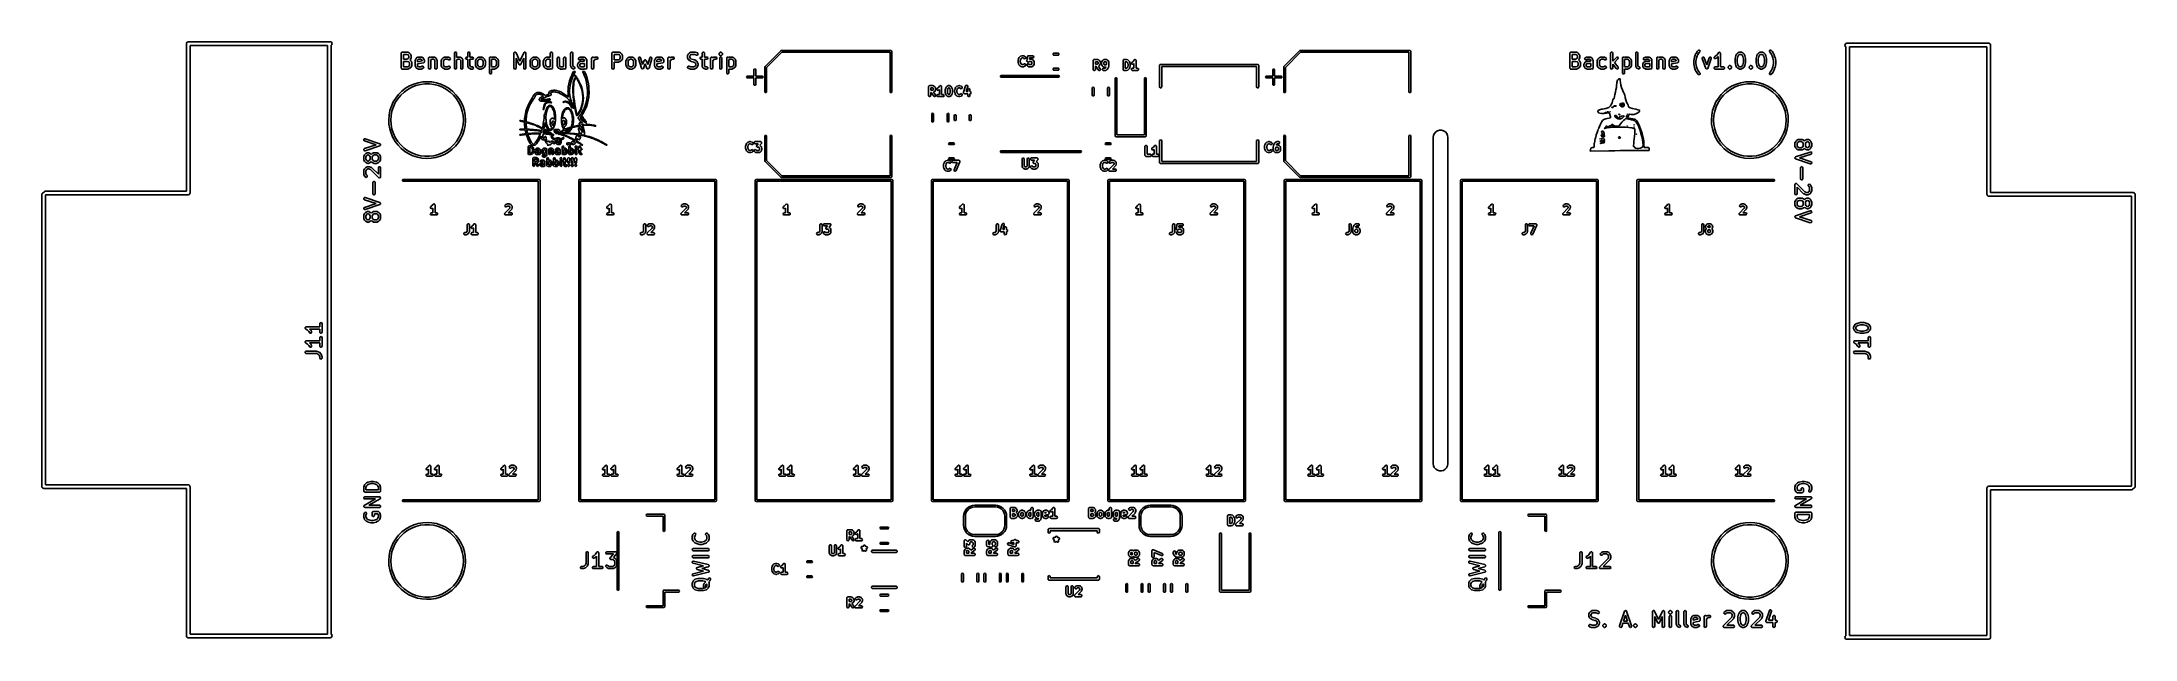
# Model space of a CAD drawing. Extents: x 29 to 171, y -120 to -80.
import ezdxf

# ---------------------------------------------------------------- set-up
doc = ezdxf.new("R2010")
doc.units = 0
doc.layers.add('BLACK', color=7, linetype='CONTINUOUS')

msp = doc.modelspace()

# ---------------------------------------------------------------- linework, layer by layer
at = {"layer": 'BLACK', "linetype": 'CONTINUOUS'}
for p, q in [((38.6201, -79.7645), (38.625, -79.7569)), ((38.625, -79.7569), (38.6263, -79.748)), ((38.6263, -79.748), (38.6438, -79.7278)), ((38.6438, -79.7278), (38.6583, -79.7054)), ((38.6583, -79.7054), (38.6665, -79.7016)), ((38.6665, -79.7016), (38.6725, -79.6948)), ((38.6725, -79.6948), (38.6981, -79.6873)), ((38.6981, -79.6873), (38.7224, -79.6762)), ((38.7224, -79.6762), (38.7313, -79.6775)), ((38.7313, -79.6775), (38.74, -79.675)), ((38.74, -79.675), (48.41, -79.675)), ((48.41, -79.675), (48.4455, -79.6801)), ((48.4455, -79.6801), (48.5046, -79.7183)), ((48.5046, -79.7183), (48.5338, -79.7824)), ((38.615, -79.8), (38.6201, -79.7645)), ((38.615, -89.835), (38.615, -79.8)), ((38.865, -79.925), (38.865, -89.96)), ((48.225, -79.925), (38.865, -79.925)), ((48.225, -119.975), (48.225, -79.925)), ((48.4775, -79.9052), (48.475, -79.9059)), ((48.475, -79.9059), (48.475, -119.999)), ((48.5237, -79.852), (48.4775, -79.9052)), ((48.5338, -79.7824), (48.5237, -79.852)), ((53.2381, -80.4524), (53.2398, -80.4426)), ((53.2381, -81.4524), (53.2381, -80.4524)), ((53.2392, -80.4394), (53.2409, -80.4365)), ((53.2398, -80.4426), (53.2392, -80.4394)), ((53.2409, -80.4365), (53.2426, -80.4267)), ((53.2426, -80.4267), (53.2551, -80.4118)), ((53.2551, -80.4118), (53.2649, -80.3949)), ((53.2649, -80.3949), (53.2712, -80.3926)), ((53.2712, -80.3926), (53.2756, -80.3874)), ((53.2756, -80.3874), (53.2948, -80.384)), ((53.2948, -80.384), (53.3131, -80.3774)), ((53.3131, -80.3774), (53.6464, -80.3774)), ((53.3881, -80.5274), (53.3881, -80.8536)), ((53.6287, -80.5274), (53.3881, -80.5274)), ((53.3881, -80.8536), (53.6287, -80.8536)), ((53.3881, -81.0036), (53.3881, -81.3774)), ((53.6343, -81.0036), (53.3881, -81.0036)), ((53.6972, -80.5616), (53.6287, -80.5274)), ((53.6287, -80.8536), (53.6972, -80.8193)), ((53.7488, -81.0417), (53.6343, -81.0036)), ((53.6464, -80.3774), (53.6721, -80.3819)), ((53.6721, -80.3819), (53.6755, -80.3848)), ((53.6755, -80.3848), (53.68, -80.3853)), ((53.68, -80.3853), (53.7752, -80.4329)), ((53.7276, -80.592), (53.6972, -80.5616)), ((53.6972, -80.8193), (53.7276, -80.7889)), ((53.7619, -80.6606), (53.7276, -80.592)), ((53.7276, -80.7889), (53.7619, -80.7204)), ((53.7753, -81.0682), (53.7488, -81.0417)), ((53.7619, -80.7204), (53.7619, -80.6606)), ((53.7752, -80.4329), (53.7932, -80.4463)), ((53.8095, -81.1368), (53.7753, -81.0682)), ((53.7932, -80.4463), (53.7947, -80.447)), ((53.7947, -80.447), (53.8423, -80.4946)), ((53.8095, -81.2442), (53.8095, -81.1368)), ((53.8423, -80.8864), (53.8199, -80.9088)), ((53.8199, -80.9088), (53.8359, -80.9174)), ((53.8359, -80.9174), (53.8383, -80.9213)), ((53.8383, -80.9213), (53.8423, -80.9232)), ((53.8423, -80.4946), (53.8552, -80.513)), ((53.843, -80.8849), (53.8423, -80.8864)), ((53.8423, -80.9232), (53.8899, -80.9708)), ((53.8564, -80.8669), (53.843, -80.8849)), ((53.8552, -80.513), (53.8564, -80.5141)), ((53.8564, -80.5141), (53.904, -80.6093)), ((53.904, -80.7716), (53.8564, -80.8669)), ((53.8899, -80.9708), (53.9028, -80.9891)), ((53.9028, -80.9891), (53.904, -80.9903)), ((53.904, -80.6093), (53.9114, -80.6343)), ((53.9045, -80.7672), (53.904, -80.7716)), ((53.904, -80.9903), (53.9516, -81.0855)), ((53.9074, -80.7637), (53.9045, -80.7672)), ((53.9119, -80.7381), (53.9074, -80.7637)), ((53.9114, -80.6343), (53.9104, -80.6386)), ((53.9104, -80.6386), (53.9119, -80.6429)), ((53.9119, -80.6429), (53.9119, -80.7381)), ((53.9516, -81.0855), (53.959, -81.1105)), ((53.959, -81.1105), (53.958, -81.1148)), ((53.958, -81.1148), (53.9595, -81.119)), ((53.9595, -81.119), (53.9595, -81.2619)), ((54.1905, -80.9286), (54.195, -80.9029)), ((54.1905, -81.3095), (54.1905, -80.9286)), ((54.195, -80.9029), (54.1979, -80.8995)), ((54.1979, -80.8995), (54.1984, -80.895)), ((54.1984, -80.895), (54.246, -80.7998)), ((54.246, -80.7998), (54.2615, -80.7789)), ((54.2615, -80.7789), (54.2718, -80.7744)), ((54.2718, -80.7744), (54.2796, -80.7663)), ((54.2796, -80.7663), (54.3748, -80.7186)), ((54.369, -80.8892), (54.3405, -80.9463)), ((54.3405, -80.9463), (54.3405, -81.0276)), ((54.3405, -81.0276), (54.6667, -80.9623)), ((54.7564, -81.0974), (54.3405, -81.1805)), ((54.3405, -81.1805), (54.3405, -81.2918)), ((54.426, -80.8607), (54.369, -80.8892)), ((54.3748, -80.7186), (54.3998, -80.7112)), ((54.3998, -80.7112), (54.4041, -80.7122)), ((54.4041, -80.7122), (54.4083, -80.7107)), ((54.4083, -80.7107), (54.5988, -80.7107)), ((54.5811, -80.8607), (54.426, -80.8607)), ((54.6381, -80.8892), (54.5811, -80.8607)), ((54.5988, -80.7107), (54.6245, -80.7152)), ((54.6245, -80.7152), (54.6279, -80.7181)), ((54.6279, -80.7181), (54.6323, -80.7186)), ((54.6323, -80.7186), (54.7276, -80.7663)), ((54.6667, -80.9463), (54.6381, -80.8892)), ((54.6667, -80.9623), (54.6667, -80.9463)), ((54.7276, -80.7663), (54.7485, -80.7818)), ((54.7485, -80.7818), (54.753, -80.7921)), ((54.753, -80.7921), (54.7611, -80.7998)), ((54.767, -81.0909), (54.7564, -81.0974)), ((54.7611, -80.7998), (54.8087, -80.895)), ((54.7792, -81.0888), (54.767, -81.0909)), ((54.7882, -81.078), (54.7792, -81.0888)), ((54.8002, -81.0707), (54.7882, -81.078)), ((54.8042, -81.059), (54.8002, -81.0707)), ((54.8121, -81.0495), (54.8042, -81.059)), ((54.8087, -80.895), (54.8162, -80.92)), ((54.8167, -81.0238), (54.8121, -81.0495)), ((54.8162, -80.92), (54.8151, -80.9244)), ((54.8151, -80.9244), (54.8167, -80.9286)), ((54.8167, -80.9286), (54.8167, -81.0238)), ((55.0952, -80.7857), (55.0998, -80.7601)), ((55.0952, -81.4524), (55.0952, -80.7857)), ((55.0998, -80.7601), (55.1327, -80.7208)), ((55.1327, -80.7208), (55.1833, -80.7119)), ((55.1833, -80.7119), (55.2277, -80.7375)), ((55.2277, -80.7375), (55.2299, -80.7435)), ((55.2299, -80.7435), (55.2796, -80.7186)), ((55.2623, -80.895), (55.2452, -80.912)), ((55.2452, -80.912), (55.2452, -81.4524)), ((55.3308, -80.8607), (55.2623, -80.895)), ((55.2796, -80.7186), (55.3045, -80.7112)), ((55.3045, -80.7112), (55.3089, -80.7122)), ((55.3089, -80.7122), (55.3131, -80.7107)), ((55.3131, -80.7107), (55.456, -80.7107)), ((55.4382, -80.8607), (55.3308, -80.8607)), ((55.4953, -80.8892), (55.4382, -80.8607)), ((55.456, -80.7107), (55.4816, -80.7152)), ((55.4816, -80.7152), (55.485, -80.7181)), ((55.485, -80.7181), (55.4895, -80.7186)), ((55.4895, -80.7186), (55.5847, -80.7663)), ((55.5238, -80.9463), (55.4953, -80.8892)), ((55.5238, -81.4524), (55.5238, -80.9463)), ((55.5847, -80.7663), (55.6057, -80.7818)), ((55.6057, -80.7818), (55.6101, -80.7921)), ((55.6101, -80.7921), (55.6183, -80.7998)), ((55.6183, -80.7998), (55.6659, -80.895)), ((55.6659, -80.895), (55.6733, -80.92)), ((55.6733, -80.92), (55.6723, -80.9244)), ((55.6723, -80.9244), (55.6738, -80.9286)), ((55.6738, -80.9286), (55.6738, -81.4524)), ((55.9524, -80.9762), (55.9569, -80.9505)), ((55.9524, -81.2619), (55.9524, -80.9762)), ((55.9569, -80.9505), (55.9598, -80.9471)), ((55.9598, -80.9471), (55.9603, -80.9426)), ((55.9603, -80.9426), (56.0079, -80.8474)), ((56.0079, -80.8474), (56.0213, -80.8294)), ((56.0213, -80.8294), (56.022, -80.8279)), ((56.022, -80.8279), (56.0696, -80.7803)), ((56.0696, -80.7803), (56.088, -80.7674)), ((56.088, -80.7674), (56.0891, -80.7663)), ((56.0891, -80.7663), (56.1843, -80.7186)), ((56.1366, -80.9254), (56.1024, -80.9939)), ((56.1024, -80.9939), (56.1024, -81.2442)), ((56.167, -80.895), (56.1366, -80.9254)), ((56.2356, -80.8607), (56.167, -80.895)), ((56.1843, -80.7186), (56.2093, -80.7112)), ((56.2093, -80.7112), (56.2136, -80.7122)), ((56.2136, -80.7122), (56.2179, -80.7107)), ((56.2179, -80.7107), (56.4083, -80.7107)), ((56.3906, -80.8607), (56.2356, -80.8607)), ((56.47, -80.9004), (56.3906, -80.8607)), ((56.4083, -80.7107), (56.434, -80.7152)), ((56.434, -80.7152), (56.4374, -80.7181)), ((56.4374, -80.7181), (56.4419, -80.7186)), ((56.4419, -80.7186), (56.5371, -80.7663)), ((56.521, -80.9063), (56.47, -80.9004)), ((56.5638, -80.878), (56.521, -80.9063)), ((56.5371, -80.7663), (56.558, -80.7818)), ((56.558, -80.7818), (56.5784, -80.8288)), ((56.5784, -80.8288), (56.5638, -80.878)), ((56.8571, -80.4524), (56.8617, -80.4267)), ((56.8571, -81.4524), (56.8571, -80.4524)), ((56.8617, -80.4267), (56.8946, -80.3874)), ((56.8946, -80.3874), (56.9452, -80.3785)), ((56.9452, -80.3785), (56.9896, -80.4042)), ((56.9896, -80.4042), (57.0071, -80.4524)), ((57.0071, -80.4524), (57.0071, -80.7358)), ((57.0071, -80.7358), (57.0415, -80.7186)), ((57.0242, -80.895), (57.0071, -80.912)), ((57.0071, -80.912), (57.0071, -81.4524)), ((57.0927, -80.8607), (57.0242, -80.895)), ((57.0415, -80.7186), (57.0664, -80.7112)), ((57.0664, -80.7112), (57.0708, -80.7122)), ((57.0708, -80.7122), (57.075, -80.7107)), ((57.075, -80.7107), (57.2179, -80.7107)), ((57.2002, -80.8607), (57.0927, -80.8607)), ((57.2572, -80.8892), (57.2002, -80.8607)), ((57.2179, -80.7107), (57.2435, -80.7152)), ((57.2435, -80.7152), (57.2469, -80.7181)), ((57.2469, -80.7181), (57.2514, -80.7186)), ((57.2514, -80.7186), (57.3466, -80.7663)), ((57.2857, -80.9463), (57.2572, -80.8892)), ((57.2857, -81.4524), (57.2857, -80.9463)), ((57.3466, -80.7663), (57.3676, -80.7818)), ((57.3676, -80.7818), (57.372, -80.7921)), ((57.372, -80.7921), (57.3802, -80.7998)), ((57.3802, -80.7998), (57.4278, -80.895)), ((57.4278, -80.895), (57.4352, -80.92)), ((57.4352, -80.92), (57.4342, -80.9244)), ((57.4342, -80.9244), (57.4357, -80.9286)), ((57.4357, -80.9286), (57.4357, -81.4524)), ((57.6202, -80.7727), (57.6458, -80.7283)), ((57.6291, -80.8232), (57.6202, -80.7727)), ((57.6684, -80.8562), (57.6291, -80.8232)), ((57.6458, -80.7283), (57.694, -80.7107)), ((57.694, -80.8607), (57.6684, -80.8562)), ((57.694, -80.7107), (57.7619, -80.7107)), ((57.7619, -80.8607), (57.694, -80.8607)), ((57.7619, -80.4524), (57.7664, -80.4267)), ((57.7619, -80.7107), (57.7619, -80.4524)), ((57.7619, -81.3095), (57.7619, -80.8607)), ((57.7664, -80.4267), (57.7994, -80.3874)), ((57.7994, -80.3874), (57.8499, -80.3785)), ((57.8499, -80.3785), (57.8944, -80.4042)), ((57.8944, -80.4042), (57.9119, -80.4524)), ((57.9119, -80.4524), (57.9119, -80.7107)), ((57.9119, -80.7107), (58.075, -80.7107)), ((58.075, -80.8607), (57.9119, -80.8607)), ((57.9119, -80.8607), (57.9119, -81.2918)), ((58.075, -80.7107), (58.1007, -80.7152)), ((58.1232, -80.8432), (58.075, -80.8607)), ((58.1007, -80.7152), (58.14, -80.7482)), ((58.1489, -80.7987), (58.1232, -80.8432)), ((58.14, -80.7482), (58.1489, -80.7987)), ((58.2857, -80.9762), (58.2902, -80.9505)), ((58.2857, -81.2619), (58.2857, -80.9762)), ((58.2902, -80.9505), (58.2931, -80.9471)), ((58.2931, -80.9471), (58.2936, -80.9426)), ((58.2936, -80.9426), (58.3413, -80.8474)), ((58.3413, -80.8474), (58.3546, -80.8294)), ((58.3546, -80.8294), (58.3553, -80.8279)), ((58.3553, -80.8279), (58.4029, -80.7803)), ((58.4029, -80.7803), (58.4213, -80.7674)), ((58.4213, -80.7674), (58.4224, -80.7663)), ((58.4224, -80.7663), (58.5176, -80.7186)), ((58.47, -80.9254), (58.4357, -80.9939)), ((58.4357, -80.9939), (58.4357, -81.2442)), ((58.5004, -80.895), (58.47, -80.9254)), ((58.5689, -80.8607), (58.5004, -80.895)), ((58.5176, -80.7186), (58.5426, -80.7112)), ((58.5426, -80.7112), (58.547, -80.7122)), ((58.547, -80.7122), (58.5512, -80.7107)), ((58.5512, -80.7107), (58.694, -80.7107)), ((58.6763, -80.8607), (58.5689, -80.8607)), ((58.7449, -80.895), (58.6763, -80.8607)), ((58.694, -80.7107), (58.7197, -80.7152)), ((58.7197, -80.7152), (58.7231, -80.7181)), ((58.7231, -80.7181), (58.7276, -80.7186)), ((58.7276, -80.7186), (58.8228, -80.7663)), ((58.7753, -80.9254), (58.7449, -80.895)), ((58.8095, -80.9939), (58.7753, -80.9254)), ((58.8095, -81.2442), (58.8095, -80.9939)), ((58.8228, -80.7663), (58.8408, -80.7796)), ((58.8408, -80.7796), (58.8423, -80.7803)), ((58.8423, -80.7803), (58.8899, -80.8279)), ((58.8899, -80.8279), (58.9028, -80.8463)), ((58.9028, -80.8463), (58.904, -80.8474)), ((58.904, -80.8474), (58.9516, -80.9426)), ((58.9516, -80.9426), (58.959, -80.9676)), ((58.959, -80.9676), (58.958, -80.972)), ((58.958, -80.972), (58.9595, -80.9762)), ((58.9595, -80.9762), (58.9595, -81.2619)), ((59.2381, -80.7857), (59.2426, -80.7601)), ((59.2381, -81.7857), (59.2381, -80.7857)), ((59.2426, -80.7601), (59.2756, -80.7208)), ((59.2756, -80.7208), (59.3261, -80.7119)), ((59.3261, -80.7119), (59.355, -80.7285)), ((59.355, -80.7285), (59.3748, -80.7186)), ((59.3748, -80.7186), (59.3998, -80.7112)), ((59.426, -80.8607), (59.3881, -80.8797)), ((59.3881, -80.8797), (59.3881, -81.3584)), ((59.3998, -80.7112), (59.4041, -80.7122)), ((59.4041, -80.7122), (59.4083, -80.7107)), ((59.4083, -80.7107), (59.5988, -80.7107)), ((59.5811, -80.8607), (59.426, -80.8607)), ((59.6496, -80.895), (59.5811, -80.8607)), ((59.5988, -80.7107), (59.6245, -80.7152)), ((59.6245, -80.7152), (59.6279, -80.7181)), ((59.6279, -80.7181), (59.6323, -80.7186)), ((59.6323, -80.7186), (59.7276, -80.7663)), ((59.68, -80.9254), (59.6496, -80.895)), ((59.7143, -80.9939), (59.68, -80.9254)), ((59.7143, -81.2442), (59.7143, -80.9939)), ((59.7276, -80.7663), (59.7456, -80.7796)), ((59.7456, -80.7796), (59.7471, -80.7803)), ((59.7471, -80.7803), (59.7947, -80.8279)), ((59.7947, -80.8279), (59.8076, -80.8463)), ((59.8076, -80.8463), (59.8087, -80.8474)), ((59.8087, -80.8474), (59.8564, -80.9426)), ((59.8564, -80.9426), (59.8638, -80.9676)), ((59.8638, -80.9676), (59.8628, -80.972)), ((59.8628, -80.972), (59.8643, -80.9762)), ((59.8643, -80.9762), (59.8643, -81.2619)), ((60.9048, -80.4524), (60.9093, -80.4267)), ((60.9048, -81.4524), (60.9048, -80.4524)), ((60.9093, -80.4267), (60.9157, -80.4191)), ((60.9157, -80.4191), (60.9183, -80.4094)), ((60.9183, -80.4094), (60.9317, -80.4)), ((60.9317, -80.4), (60.9423, -80.3874)), ((60.9423, -80.3874), (60.9521, -80.3857)), ((60.9521, -80.3857), (60.9603, -80.3799)), ((60.9603, -80.3799), (60.9766, -80.3814)), ((60.9766, -80.3814), (60.9928, -80.3785)), ((60.9928, -80.3785), (61.0015, -80.3835)), ((61.0015, -80.3835), (61.0114, -80.3844)), ((61.0114, -80.3844), (61.023, -80.396)), ((61.023, -80.396), (61.0372, -80.4042)), ((61.0372, -80.4042), (61.0406, -80.4136)), ((61.0406, -80.4136), (61.0477, -80.4207)), ((61.0477, -80.4207), (61.3131, -80.9893)), ((61.2451, -81.1984), (61.0548, -80.7904)), ((61.0548, -80.7904), (61.0548, -81.4524)), ((61.3131, -80.9893), (61.5785, -80.4207)), ((61.5714, -80.7904), (61.3811, -81.1984)), ((61.5714, -81.4524), (61.5714, -80.7904)), ((61.5785, -80.4207), (61.5934, -80.3993)), ((61.5934, -80.3993), (61.6025, -80.3951)), ((61.6025, -80.3951), (61.6089, -80.3874)), ((61.6089, -80.3874), (61.6251, -80.3846)), ((61.6251, -80.3846), (61.6399, -80.3777)), ((61.6399, -80.3777), (61.6496, -80.3803)), ((61.6496, -80.3803), (61.6595, -80.3785)), ((61.6595, -80.3785), (61.6736, -80.3867)), ((61.6736, -80.3867), (61.6895, -80.391)), ((61.6895, -80.391), (61.6952, -80.3992)), ((61.6952, -80.3992), (61.7039, -80.4042)), ((61.7039, -80.4042), (61.7095, -80.4196)), ((61.7095, -80.4196), (61.7189, -80.433)), ((61.7189, -80.433), (61.718, -80.443)), ((61.718, -80.443), (61.7214, -80.4524)), ((61.7214, -80.4524), (61.7214, -81.4524)), ((62, -80.9762), (62.0045, -80.9505)), ((62, -81.2619), (62, -80.9762)), ((62.0045, -80.9505), (62.0074, -80.9471)), ((62.0074, -80.9471), (62.0079, -80.9426)), ((62.0079, -80.9426), (62.0555, -80.8474)), ((62.0555, -80.8474), (62.0689, -80.8294)), ((62.0689, -80.8294), (62.0696, -80.8279)), ((62.0696, -80.8279), (62.1172, -80.7803)), ((62.1172, -80.7803), (62.1356, -80.7674)), ((62.1356, -80.7674), (62.1367, -80.7663)), ((62.1367, -80.7663), (62.2319, -80.7186)), ((62.1843, -80.9254), (62.15, -80.9939)), ((62.15, -80.9939), (62.15, -81.2442)), ((62.2147, -80.895), (62.1843, -80.9254)), ((62.2832, -80.8607), (62.2147, -80.895)), ((62.2319, -80.7186), (62.2569, -80.7112)), ((62.2569, -80.7112), (62.2613, -80.7122)), ((62.2613, -80.7122), (62.2655, -80.7107)), ((62.2655, -80.7107), (62.4083, -80.7107)), ((62.3906, -80.8607), (62.2832, -80.8607)), ((62.4591, -80.895), (62.3906, -80.8607)), ((62.4083, -80.7107), (62.434, -80.7152)), ((62.434, -80.7152), (62.4374, -80.7181)), ((62.4374, -80.7181), (62.4419, -80.7186)), ((62.4419, -80.7186), (62.5371, -80.7663)), ((62.4896, -80.9254), (62.4591, -80.895)), ((62.5238, -80.9939), (62.4896, -80.9254)), ((62.5238, -81.2442), (62.5238, -80.9939)), ((62.5371, -80.7663), (62.5551, -80.7796)), ((62.5551, -80.7796), (62.5566, -80.7803)), ((62.5566, -80.7803), (62.6042, -80.8279)), ((62.6042, -80.8279), (62.6171, -80.8463)), ((62.6171, -80.8463), (62.6183, -80.8474)), ((62.6183, -80.8474), (62.6659, -80.9426)), ((62.6659, -80.9426), (62.6733, -80.9676)), ((62.6733, -80.9676), (62.6723, -80.972)), ((62.6723, -80.972), (62.6738, -80.9762)), ((62.6738, -80.9762), (62.6738, -81.2619)), ((62.9048, -80.9762), (62.9093, -80.9505)), ((62.9048, -81.2619), (62.9048, -80.9762)), ((62.9093, -80.9505), (62.9122, -80.9471)), ((62.9122, -80.9471), (62.9127, -80.9426)), ((62.9127, -80.9426), (62.9603, -80.8474)), ((62.9603, -80.8474), (62.9737, -80.8294)), ((62.9737, -80.8294), (62.9743, -80.8279)), ((62.9743, -80.8279), (63.022, -80.7803)), ((63.022, -80.7803), (63.0403, -80.7674)), ((63.0403, -80.7674), (63.0415, -80.7663)), ((63.0415, -80.7663), (63.1367, -80.7186)), ((63.089, -80.9254), (63.0548, -80.9939)), ((63.0548, -80.9939), (63.0548, -81.2442)), ((63.1194, -80.895), (63.089, -80.9254)), ((63.1879, -80.8607), (63.1194, -80.895)), ((63.1367, -80.7186), (63.1617, -80.7112)), ((63.1617, -80.7112), (63.166, -80.7122)), ((63.166, -80.7122), (63.1702, -80.7107)), ((63.1702, -80.7107), (63.3607, -80.7107)), ((63.343, -80.8607), (63.1879, -80.8607)), ((63.381, -80.8797), (63.343, -80.8607)), ((63.3607, -80.7107), (63.381, -80.7143)), ((63.381, -80.4524), (63.3855, -80.4267)), ((63.381, -80.7143), (63.381, -80.4524)), ((63.381, -81.3584), (63.381, -80.8797)), ((63.3855, -80.4267), (63.4185, -80.3874)), ((63.4185, -80.3874), (63.469, -80.3785)), ((63.469, -80.3785), (63.5134, -80.4042)), ((63.5134, -80.4042), (63.531, -80.4524)), ((63.531, -80.4524), (63.531, -81.4524)), ((63.8571, -80.7857), (63.8617, -80.7601)), ((63.8571, -81.3095), (63.8571, -80.7857)), ((63.8617, -80.7601), (63.8946, -80.7208)), ((63.8946, -80.7208), (63.9452, -80.7119)), ((63.9452, -80.7119), (63.9896, -80.7375)), ((63.9896, -80.7375), (64.0071, -80.7857)), ((64.0071, -80.7857), (64.0071, -81.2918)), ((64.2857, -80.7857), (64.2902, -80.7601)), ((64.2857, -81.3261), (64.2857, -80.7857)), ((64.2902, -80.7601), (64.3232, -80.7208)), ((64.3232, -80.7208), (64.3737, -80.7119)), ((64.3737, -80.7119), (64.4182, -80.7375)), ((64.4182, -80.7375), (64.4357, -80.7857)), ((64.4357, -80.7857), (64.4357, -81.4524)), ((64.7619, -80.4524), (64.7664, -80.4267)), ((64.7619, -81.3095), (64.7619, -80.4524)), ((64.7664, -80.4267), (64.7994, -80.3874)), ((64.7994, -80.3874), (64.8499, -80.3785)), ((64.8499, -80.3785), (64.8944, -80.4042)), ((64.8944, -80.4042), (64.9119, -80.4524)), ((64.9119, -80.4524), (64.9119, -81.2918)), ((65.2455, -81.1852), (65.246, -81.1807)), ((65.246, -81.1807), (65.2936, -81.0855)), ((65.2888, -80.8547), (65.2919, -80.8035)), ((65.3194, -80.8959), (65.2888, -80.8547)), ((65.2919, -80.8035), (65.3272, -80.7663)), ((65.2936, -81.0855), (65.3091, -81.0646)), ((65.3091, -81.0646), (65.3195, -81.0601)), ((65.3693, -80.9078), (65.3194, -80.8959)), ((65.3195, -81.0601), (65.3272, -81.052)), ((65.3272, -80.7663), (65.4224, -80.7186)), ((65.3272, -81.052), (65.4224, -81.0043)), ((65.3943, -80.9004), (65.3693, -80.9078)), ((65.4166, -81.1749), (65.3881, -81.232)), ((65.4737, -80.8607), (65.3943, -80.9004)), ((65.4737, -81.1464), (65.4166, -81.1749)), ((65.4224, -80.7186), (65.4474, -80.7112)), ((65.4224, -81.0043), (65.4474, -80.9969)), ((65.4474, -80.7112), (65.4517, -80.7122)), ((65.4474, -80.9969), (65.4517, -80.998)), ((65.4517, -80.7122), (65.456, -80.7107)), ((65.4517, -80.998), (65.456, -80.9964)), ((65.456, -80.7107), (65.6464, -80.7107)), ((65.456, -80.9964), (65.6763, -80.9964)), ((65.6287, -80.8607), (65.4737, -80.8607)), ((65.694, -81.1464), (65.4737, -81.1464)), ((65.6858, -80.8892), (65.6287, -80.8607)), ((65.6464, -80.7107), (65.6721, -80.7152)), ((65.6721, -80.7152), (65.6755, -80.7181)), ((65.6755, -80.7181), (65.68, -80.7186)), ((65.6763, -80.9964), (65.7143, -80.9775)), ((65.68, -80.7186), (65.7752, -80.7663)), ((65.7143, -80.9463), (65.6858, -80.8892)), ((65.6983, -81.1449), (65.694, -81.1464)), ((65.7026, -81.1459), (65.6983, -81.1449)), ((65.7143, -81.1425), (65.7026, -81.1459)), ((65.7143, -80.9775), (65.7143, -80.9463)), ((65.7143, -81.3584), (65.7143, -81.1425)), ((65.7752, -80.7663), (65.7961, -80.7818)), ((65.7961, -80.7818), (65.8006, -80.7921)), ((65.8006, -80.7921), (65.8087, -80.7998)), ((65.8087, -80.7998), (65.8564, -80.895)), ((65.8564, -80.895), (65.8638, -80.92)), ((65.8638, -80.92), (65.8628, -80.9244)), ((65.8628, -80.9244), (65.8643, -80.9286)), ((65.8643, -80.9286), (65.8643, -81.4524)), ((66.1905, -80.7857), (66.195, -80.7601)), ((66.1905, -81.4524), (66.1905, -80.7857)), ((66.195, -80.7601), (66.228, -80.7208)), ((66.228, -80.7208), (66.2785, -80.7119)), ((66.2785, -80.7119), (66.3229, -80.7375)), ((66.3229, -80.7375), (66.3324, -80.7636)), ((66.3324, -80.7636), (66.4224, -80.7186)), ((66.3747, -80.9254), (66.3405, -80.9939)), ((66.3405, -80.9939), (66.3405, -81.4524)), ((66.4051, -80.895), (66.3747, -80.9254)), ((66.4737, -80.8607), (66.4051, -80.895)), ((66.4224, -80.7186), (66.4474, -80.7112)), ((66.4474, -80.7112), (66.4517, -80.7122)), ((66.4517, -80.7122), (66.456, -80.7107)), ((66.456, -80.7107), (66.5512, -80.7107)), ((66.5512, -80.8607), (66.4737, -80.8607)), ((66.5512, -80.7107), (66.5768, -80.7152)), ((66.5994, -80.8432), (66.5512, -80.8607)), ((66.5768, -80.7152), (66.6161, -80.7482)), ((66.6251, -80.7987), (66.5994, -80.8432)), ((66.6161, -80.7482), (66.6251, -80.7987)), ((67.5714, -80.4524), (67.5731, -80.4426)), ((67.5714, -81.4524), (67.5714, -80.4524)), ((67.5726, -80.4394), (67.5742, -80.4365)), ((67.5731, -80.4426), (67.5726, -80.4394)), ((67.5742, -80.4365), (67.576, -80.4267)), ((67.576, -80.4267), (67.5885, -80.4118)), ((67.5885, -80.4118), (67.5982, -80.3949)), ((67.5982, -80.3949), (67.6046, -80.3926)), ((67.6046, -80.3926), (67.6089, -80.3874)), ((67.6089, -80.3874), (67.6281, -80.384)), ((67.6281, -80.384), (67.6464, -80.3774)), ((67.6464, -80.3774), (68.0274, -80.3774)), ((67.7214, -80.5274), (67.7214, -80.9012)), ((68.0097, -80.5274), (67.7214, -80.5274)), ((67.7214, -80.9012), (68.0097, -80.9012)), ((68.0274, -81.0512), (67.7214, -81.0512)), ((67.7214, -81.0512), (67.7214, -81.4524)), ((68.0782, -80.5616), (68.0097, -80.5274)), ((68.0097, -80.9012), (68.0782, -80.8669)), ((68.0274, -80.3774), (68.053, -80.3819)), ((68.0316, -81.0497), (68.0274, -81.0512)), ((68.036, -81.0507), (68.0316, -81.0497)), ((68.0609, -81.0433), (68.036, -81.0507)), ((68.053, -80.3819), (68.0565, -80.3848)), ((68.0565, -80.3848), (68.0609, -80.3853)), ((68.0609, -80.3853), (68.1562, -80.4329)), ((68.1562, -80.9957), (68.0609, -81.0433)), ((68.1086, -80.592), (68.0782, -80.5616)), ((68.0782, -80.8669), (68.1086, -80.8365)), ((68.1429, -80.6606), (68.1086, -80.592)), ((68.1086, -80.8365), (68.1429, -80.768)), ((68.1429, -80.768), (68.1429, -80.6606)), ((68.1562, -80.4329), (68.1742, -80.4463)), ((68.1573, -80.9945), (68.1562, -80.9957)), ((68.1757, -80.9816), (68.1573, -80.9945)), ((68.1742, -80.4463), (68.1757, -80.447)), ((68.1757, -80.447), (68.2233, -80.4946)), ((68.2233, -80.934), (68.1757, -80.9816)), ((68.2233, -80.4946), (68.2361, -80.513)), ((68.224, -80.9325), (68.2233, -80.934)), ((68.2373, -80.9145), (68.224, -80.9325)), ((68.2361, -80.513), (68.2373, -80.5141)), ((68.2373, -80.5141), (68.2849, -80.6093)), ((68.2849, -80.8193), (68.2373, -80.9145)), ((68.2849, -80.6093), (68.2924, -80.6343)), ((68.2855, -80.8148), (68.2849, -80.8193)), ((68.2883, -80.8114), (68.2855, -80.8148)), ((68.2929, -80.7857), (68.2883, -80.8114)), ((68.2924, -80.6343), (68.2913, -80.6386)), ((68.2913, -80.6386), (68.2929, -80.6429)), ((68.2929, -80.6429), (68.2929, -80.7857)), ((68.5238, -80.9762), (68.5283, -80.9505)), ((68.5238, -81.2619), (68.5238, -80.9762)), ((68.5283, -80.9505), (68.5312, -80.9471)), ((68.5312, -80.9471), (68.5317, -80.9426)), ((68.5317, -80.9426), (68.5793, -80.8474)), ((68.5793, -80.8474), (68.5927, -80.8294)), ((68.5927, -80.8294), (68.5934, -80.8279)), ((68.5934, -80.8279), (68.641, -80.7803)), ((68.641, -80.7803), (68.6594, -80.7674)), ((68.6594, -80.7674), (68.6605, -80.7663)), ((68.6605, -80.7663), (68.7557, -80.7186)), ((68.7081, -80.9254), (68.6738, -80.9939)), ((68.6738, -80.9939), (68.6738, -81.2442)), ((68.7385, -80.895), (68.7081, -80.9254)), ((68.807, -80.8607), (68.7385, -80.895)), ((68.7557, -80.7186), (68.7807, -80.7112)), ((68.7807, -80.7112), (68.7851, -80.7122)), ((68.7851, -80.7122), (68.7893, -80.7107)), ((68.7893, -80.7107), (68.9321, -80.7107)), ((68.9144, -80.8607), (68.807, -80.8607)), ((68.983, -80.895), (68.9144, -80.8607)), ((68.9321, -80.7107), (68.9578, -80.7152)), ((68.9578, -80.7152), (68.9612, -80.7181)), ((68.9612, -80.7181), (68.9657, -80.7186)), ((68.9657, -80.7186), (69.0609, -80.7663)), ((69.0134, -80.9254), (68.983, -80.895)), ((69.0476, -80.9939), (69.0134, -80.9254)), ((69.0476, -81.2442), (69.0476, -80.9939)), ((69.0609, -80.7663), (69.0789, -80.7796)), ((69.0789, -80.7796), (69.0804, -80.7803)), ((69.0804, -80.7803), (69.128, -80.8279)), ((69.128, -80.8279), (69.1409, -80.8463)), ((69.1409, -80.8463), (69.1421, -80.8474)), ((69.1421, -80.8474), (69.1897, -80.9426)), ((69.1897, -80.9426), (69.1971, -80.9676)), ((69.1971, -80.9676), (69.1961, -80.972)), ((69.1961, -80.972), (69.1976, -80.9762)), ((69.1976, -80.9762), (69.1976, -81.2619)), ((69.3811, -80.7804), (69.4021, -80.7336)), ((69.3838, -80.8063), (69.3811, -80.7804)), ((69.5743, -81.473), (69.3838, -80.8063)), ((69.4021, -80.7336), (69.4482, -80.7111)), ((69.4482, -80.7111), (69.498, -80.7236)), ((69.498, -80.7236), (69.5281, -80.7651)), ((69.5281, -80.7651), (69.6583, -81.2208)), ((69.6583, -81.2208), (69.7673, -80.9483)), ((69.8369, -81.1781), (69.7161, -81.4802)), ((69.7673, -80.9483), (69.7771, -80.9325)), ((69.7771, -80.9325), (69.778, -80.9298)), ((69.778, -80.9298), (69.7792, -80.929)), ((69.7792, -80.929), (69.781, -80.9262)), ((69.781, -80.9262), (69.8016, -80.9151)), ((69.8016, -80.9151), (69.8216, -80.9028)), ((69.8216, -80.9028), (69.824, -80.9031)), ((69.824, -80.9031), (69.8262, -80.902)), ((69.8262, -80.902), (69.8491, -80.9068)), ((69.9577, -81.4802), (69.8369, -81.1781)), ((69.8491, -80.9068), (69.8723, -80.9101)), ((69.8723, -80.9101), (69.874, -80.9119)), ((69.874, -80.9119), (69.8764, -80.9124)), ((69.8764, -80.9124), (69.8909, -80.9309)), ((69.8909, -80.9309), (69.9065, -80.9483)), ((69.9065, -80.9483), (70.0155, -81.2208)), ((70.0155, -81.2208), (70.1457, -80.7651)), ((70.29, -80.8063), (70.0995, -81.473)), ((70.1457, -80.7651), (70.1571, -80.7417)), ((70.1571, -80.7417), (70.1996, -80.713)), ((70.1996, -80.713), (70.2507, -80.7183)), ((70.2507, -80.7183), (70.2863, -80.7551)), ((70.2863, -80.7551), (70.29, -80.8063)), ((70.4762, -80.9286), (70.4807, -80.9029)), ((70.4762, -81.3095), (70.4762, -80.9286)), ((70.4807, -80.9029), (70.4836, -80.8995)), ((70.4836, -80.8995), (70.4841, -80.895)), ((70.4841, -80.895), (70.5317, -80.7998)), ((70.5317, -80.7998), (70.5472, -80.7789)), ((70.5472, -80.7789), (70.5575, -80.7744)), ((70.5575, -80.7744), (70.5653, -80.7663)), ((70.5653, -80.7663), (70.6605, -80.7186)), ((70.6547, -80.8892), (70.6262, -80.9463)), ((70.6262, -80.9463), (70.6262, -81.0276)), ((70.6262, -81.0276), (70.9524, -80.9623)), ((71.0421, -81.0974), (70.6262, -81.1805)), ((70.6262, -81.1805), (70.6262, -81.2918)), ((70.7118, -80.8607), (70.6547, -80.8892)), ((70.6605, -80.7186), (70.6855, -80.7112)), ((70.6855, -80.7112), (70.6898, -80.7122)), ((70.6898, -80.7122), (70.694, -80.7107)), ((70.694, -80.7107), (70.8845, -80.7107)), ((70.8668, -80.8607), (70.7118, -80.8607)), ((70.9239, -80.8892), (70.8668, -80.8607)), ((70.8845, -80.7107), (70.9102, -80.7152)), ((70.9102, -80.7152), (70.9136, -80.7181)), ((70.9136, -80.7181), (70.9181, -80.7186)), ((70.9181, -80.7186), (71.0133, -80.7663)), ((70.9524, -80.9463), (70.9239, -80.8892)), ((70.9524, -80.9623), (70.9524, -80.9463)), ((71.0133, -80.7663), (71.0342, -80.7818)), ((71.0342, -80.7818), (71.0387, -80.7921)), ((71.0387, -80.7921), (71.0468, -80.7998)), ((71.0527, -81.0909), (71.0421, -81.0974)), ((71.0468, -80.7998), (71.0945, -80.895)), ((71.0649, -81.0888), (71.0527, -81.0909)), ((71.0739, -81.078), (71.0649, -81.0888)), ((71.0859, -81.0707), (71.0739, -81.078)), ((71.0899, -81.059), (71.0859, -81.0707)), ((71.0979, -81.0495), (71.0899, -81.059)), ((71.0945, -80.895), (71.1019, -80.92)), ((71.1024, -81.0238), (71.0979, -81.0495)), ((71.1019, -80.92), (71.1008, -80.9244)), ((71.1008, -80.9244), (71.1024, -80.9286)), ((71.1024, -80.9286), (71.1024, -81.0238)), ((71.381, -80.7857), (71.3855, -80.7601)), ((71.381, -81.4524), (71.381, -80.7857)), ((71.3855, -80.7601), (71.4185, -80.7208)), ((71.4185, -80.7208), (71.469, -80.7119)), ((71.469, -80.7119), (71.5134, -80.7375)), ((71.5134, -80.7375), (71.5229, -80.7636)), ((71.5229, -80.7636), (71.6129, -80.7186)), ((71.5652, -80.9254), (71.531, -80.9939)), ((71.531, -80.9939), (71.531, -81.4524)), ((71.5956, -80.895), (71.5652, -80.9254)), ((71.6641, -80.8607), (71.5956, -80.895)), ((71.6129, -80.7186), (71.6379, -80.7112)), ((71.6379, -80.7112), (71.6422, -80.7122)), ((71.6422, -80.7122), (71.6464, -80.7107)), ((71.6464, -80.7107), (71.7417, -80.7107)), ((71.7417, -80.8607), (71.6641, -80.8607)), ((71.7417, -80.7107), (71.7673, -80.7152)), ((71.7899, -80.8432), (71.7417, -80.8607)), ((71.7673, -80.7152), (71.8066, -80.7482)), ((71.8155, -80.7987), (71.7899, -80.8432)), ((71.8066, -80.7482), (71.8155, -80.7987)), ((72.7143, -80.6429), (72.7188, -80.6172)), ((72.7143, -80.7381), (72.7143, -80.6429)), ((72.7158, -80.7423), (72.7143, -80.7381)), ((72.7148, -80.7467), (72.7158, -80.7423)), ((72.7222, -80.7716), (72.7148, -80.7467)), ((72.7188, -80.6172), (72.7217, -80.6138)), ((72.7217, -80.6138), (72.7222, -80.6093)), ((72.7222, -80.6093), (72.7698, -80.5141)), ((72.7698, -80.8669), (72.7222, -80.7716)), ((72.7698, -80.5141), (72.7832, -80.4961)), ((72.771, -80.868), (72.7698, -80.8669)), ((72.7839, -80.8864), (72.771, -80.868)), ((72.7832, -80.4961), (72.7839, -80.4946)), ((72.7839, -80.4946), (72.8315, -80.447)), ((72.8315, -80.934), (72.7839, -80.8864)), ((72.8315, -80.447), (72.8499, -80.4341)), ((72.833, -80.9347), (72.8315, -80.934)), ((72.851, -80.948), (72.833, -80.9347)), ((72.8499, -80.4341), (72.851, -80.4329)), ((72.851, -80.4329), (72.9462, -80.3853)), ((72.9462, -80.9957), (72.851, -80.948)), ((72.8985, -80.592), (72.8643, -80.6606)), ((72.8643, -80.6606), (72.8643, -80.7204)), ((72.8643, -80.7204), (72.8985, -80.7889)), ((72.9289, -80.5616), (72.8985, -80.592)), ((72.8985, -80.7889), (72.929, -80.8193)), ((72.9975, -80.5274), (72.9289, -80.5616)), ((72.929, -80.8193), (73.0059, -80.8578)), ((72.9462, -80.3853), (72.9712, -80.3779)), ((72.9497, -80.9961), (72.9462, -80.9957)), ((72.9616, -81.0013), (72.9497, -80.9961)), ((73.1441, -81.047), (72.9616, -81.0013)), ((72.9712, -80.3779), (72.9755, -80.3789)), ((72.9755, -80.3789), (72.9798, -80.3774)), ((72.9798, -80.3774), (73.2179, -80.3774)), ((73.2057, -80.5274), (72.9975, -80.5274)), ((73.0059, -80.8578), (73.1884, -80.9034)), ((73.221, -81.0854), (73.1441, -81.047)), ((73.1884, -80.9034), (73.2003, -80.9087)), ((73.2003, -80.9087), (73.2038, -80.9091)), ((73.2038, -80.9091), (73.299, -80.9567)), ((73.337, -80.5712), (73.2057, -80.5274)), ((73.2179, -80.3774), (73.2399, -80.3813)), ((73.2515, -81.1159), (73.221, -81.0854)), ((73.2399, -80.3813), (73.2416, -80.3812)), ((73.2416, -80.3812), (73.3844, -80.4288)), ((73.2857, -81.1844), (73.2515, -81.1159)), ((73.2857, -81.2442), (73.2857, -81.1844)), ((73.299, -80.9567), (73.317, -80.9701)), ((73.317, -80.9701), (73.3185, -80.9708)), ((73.3185, -80.9708), (73.3661, -81.0184)), ((73.3883, -80.5697), (73.337, -80.5712)), ((73.3661, -81.0184), (73.379, -81.0368)), ((73.379, -81.0368), (73.3802, -81.0379)), ((73.3802, -81.0379), (73.4278, -81.1331)), ((73.3844, -80.4288), (73.4073, -80.4413)), ((73.4267, -80.5357), (73.3883, -80.5697)), ((73.4073, -80.4413), (73.4342, -80.485)), ((73.4342, -80.485), (73.4267, -80.5357)), ((73.4278, -81.1331), (73.4352, -81.1581)), ((73.4352, -81.1581), (73.4342, -81.1625)), ((73.4342, -81.1625), (73.4357, -81.1667)), ((73.4357, -81.1667), (73.4357, -81.2619)), ((73.5726, -80.7727), (73.5982, -80.7283)), ((73.5815, -80.8232), (73.5726, -80.7727)), ((73.6208, -80.8562), (73.5815, -80.8232)), ((73.5982, -80.7283), (73.6464, -80.7107)), ((73.6464, -80.8607), (73.6208, -80.8562)), ((73.6464, -80.7107), (73.7143, -80.7107)), ((73.7143, -80.8607), (73.6464, -80.8607)), ((73.7143, -80.4524), (73.7188, -80.4267)), ((73.7143, -80.7107), (73.7143, -80.4524)), ((73.7143, -81.3095), (73.7143, -80.8607)), ((73.7188, -80.4267), (73.7518, -80.3874)), ((73.7518, -80.3874), (73.8023, -80.3785)), ((73.8023, -80.3785), (73.8467, -80.4042)), ((73.8467, -80.4042), (73.8643, -80.4524)), ((73.8643, -80.4524), (73.8643, -80.7107)), ((73.8643, -80.7107), (74.0274, -80.7107)), ((74.0274, -80.8607), (73.8643, -80.8607)), ((73.8643, -80.8607), (73.8643, -81.2918)), ((74.0274, -80.7107), (74.053, -80.7152)), ((74.0756, -80.8432), (74.0274, -80.8607)), ((74.053, -80.7152), (74.0923, -80.7482)), ((74.1012, -80.7987), (74.0756, -80.8432)), ((74.0923, -80.7482), (74.1012, -80.7987)), ((74.2857, -80.7857), (74.2902, -80.7601)), ((74.2857, -81.4524), (74.2857, -80.7857)), ((74.2902, -80.7601), (74.3232, -80.7208)), ((74.3232, -80.7208), (74.3737, -80.7119)), ((74.3737, -80.7119), (74.4182, -80.7375)), ((74.4182, -80.7375), (74.4277, -80.7636)), ((74.4277, -80.7636), (74.5176, -80.7186)), ((74.47, -80.9254), (74.4357, -80.9939)), ((74.4357, -80.9939), (74.4357, -81.4524)), ((74.5004, -80.895), (74.47, -80.9254)), ((74.5689, -80.8607), (74.5004, -80.895)), ((74.5176, -80.7186), (74.5426, -80.7112)), ((74.5426, -80.7112), (74.547, -80.7122)), ((74.547, -80.7122), (74.5512, -80.7107)), ((74.5512, -80.7107), (74.6464, -80.7107)), ((74.6464, -80.8607), (74.5689, -80.8607)), ((74.6464, -80.7107), (74.6721, -80.7152)), ((74.6946, -80.8432), (74.6464, -80.8607)), ((74.6721, -80.7152), (74.7114, -80.7482)), ((74.7203, -80.7987), (74.6946, -80.8432)), ((74.7114, -80.7482), (74.7203, -80.7987)), ((74.8574, -80.4935), (74.8603, -80.4873)), ((74.8625, -80.5123), (74.8574, -80.4935)), ((74.8597, -80.4806), (74.8709, -80.4646)), ((74.8603, -80.4873), (74.8597, -80.4806)), ((74.8642, -80.5317), (74.8625, -80.5123)), ((74.8698, -80.5398), (74.8642, -80.5317)), ((74.8707, -80.543), (74.8698, -80.5398)), ((74.8734, -80.5449), (74.8707, -80.543)), ((74.8709, -80.4646), (74.8791, -80.447)), ((74.8791, -80.553), (74.8734, -80.5449)), ((74.8791, -80.447), (74.9267, -80.3993)), ((74.9267, -80.6007), (74.8791, -80.553)), ((74.9048, -80.7857), (74.9093, -80.7601)), ((74.9048, -81.4524), (74.9048, -80.7857)), ((74.9093, -80.7601), (74.9423, -80.7208)), ((74.9267, -80.3993), (74.9348, -80.3937)), ((74.9444, -80.6089), (74.9267, -80.6007)), ((74.9348, -80.3937), (74.9367, -80.3909)), ((74.9367, -80.3909), (74.94, -80.3901)), ((74.94, -80.3901), (74.9401, -80.39)), ((74.9401, -80.39), (74.9423, -80.3874)), ((74.9423, -80.3874), (74.9443, -80.3871)), ((74.9423, -80.7208), (74.9928, -80.7119)), ((74.9443, -80.3871), (74.9481, -80.3844)), ((74.9603, -80.6201), (74.9444, -80.6089)), ((74.9481, -80.3844), (74.9675, -80.3827)), ((74.9638, -80.6198), (74.9603, -80.6201)), ((74.9667, -80.6215), (74.9638, -80.6198)), ((74.9701, -80.6209), (74.9667, -80.6215)), ((74.9675, -80.3827), (74.9863, -80.3777)), ((74.9732, -80.6223), (74.9701, -80.6209)), ((74.992, -80.6173), (74.9732, -80.6223)), ((74.9863, -80.3777), (74.9894, -80.3791)), ((74.9894, -80.3791), (74.9928, -80.3785)), ((75.0115, -80.6156), (74.992, -80.6173)), ((74.9928, -80.3785), (74.9958, -80.3802)), ((74.9928, -80.7119), (75.0372, -80.7375)), ((74.9958, -80.3802), (74.9992, -80.3799)), ((74.9992, -80.3799), (75.0151, -80.3911)), ((75.0153, -80.6129), (75.0115, -80.6156)), ((75.0151, -80.3911), (75.0328, -80.3993)), ((75.0173, -80.6126), (75.0153, -80.6129)), ((75.0194, -80.61), (75.0173, -80.6126)), ((75.0196, -80.6099), (75.0194, -80.61)), ((75.0228, -80.6091), (75.0196, -80.6099)), ((75.0247, -80.6063), (75.0228, -80.6091)), ((75.0328, -80.6007), (75.0247, -80.6063)), ((75.0328, -80.3993), (75.0804, -80.447)), ((75.0804, -80.553), (75.0328, -80.6007)), ((75.0372, -80.7375), (75.0548, -80.7857)), ((75.0548, -80.7857), (75.0548, -81.4524)), ((75.0804, -80.447), (75.0861, -80.4551)), ((75.0886, -80.5354), (75.0804, -80.553)), ((75.0861, -80.4551), (75.0888, -80.457)), ((75.0998, -80.5194), (75.0886, -80.5354)), ((75.0888, -80.457), (75.0897, -80.4602)), ((75.0897, -80.4602), (75.0954, -80.4683)), ((75.0954, -80.4683), (75.0971, -80.4877)), ((75.0971, -80.4877), (75.1021, -80.5065)), ((75.1021, -80.5065), (75.0992, -80.5127)), ((75.0992, -80.5127), (75.0998, -80.5194)), ((75.381, -80.7857), (75.3855, -80.7601)), ((75.381, -81.7857), (75.381, -80.7857)), ((75.3855, -80.7601), (75.4185, -80.7208)), ((75.4185, -80.7208), (75.469, -80.7119)), ((75.469, -80.7119), (75.4979, -80.7285)), ((75.4979, -80.7285), (75.5176, -80.7186)), ((75.5176, -80.7186), (75.5426, -80.7112)), ((75.5689, -80.8607), (75.531, -80.8797)), ((75.531, -80.8797), (75.531, -81.3584)), ((75.5426, -80.7112), (75.547, -80.7122)), ((75.547, -80.7122), (75.5512, -80.7107)), ((75.5512, -80.7107), (75.7417, -80.7107)), ((75.724, -80.8607), (75.5689, -80.8607)), ((75.7925, -80.895), (75.724, -80.8607)), ((75.7417, -80.7107), (75.7673, -80.7152)), ((75.7673, -80.7152), (75.7708, -80.7181)), ((75.7708, -80.7181), (75.7752, -80.7186)), ((75.7752, -80.7186), (75.8704, -80.7663)), ((75.8229, -80.9254), (75.7925, -80.895)), ((75.8571, -80.9939), (75.8229, -80.9254)), ((75.8571, -81.2442), (75.8571, -80.9939)), ((75.8704, -80.7663), (75.8885, -80.7796)), ((75.8885, -80.7796), (75.8899, -80.7803)), ((75.8899, -80.7803), (75.9376, -80.8279)), ((75.9376, -80.8279), (75.9504, -80.8463)), ((75.9504, -80.8463), (75.9516, -80.8474)), ((75.9516, -80.8474), (75.9992, -80.9426)), ((75.9992, -80.9426), (76.0066, -80.9676)), ((76.0066, -80.9676), (76.0056, -80.972)), ((76.0056, -80.972), (76.0071, -80.9762)), ((76.0071, -80.9762), (76.0071, -81.2619)), ((77.9936, -81.344), (79.058, -80.2796)), ((79.1253, -80.382), (78.096, -81.4113)), ((79.058, -80.2796), (79.0704, -80.2744)), ((79.0704, -80.2744), (79.1004, -80.262)), ((79.1004, -80.262), (86.556, -80.262)), ((86.496, -80.382), (79.1253, -80.382)), ((86.496, -83.072), (86.496, -80.382)), ((86.556, -80.262), (86.5984, -80.2796)), ((86.5984, -80.2796), (86.616, -80.322)), ((86.616, -80.322), (86.616, -83.072)), ((95.2116, -80.9546), (95.2142, -80.9398)), ((95.2116, -81.0403), (95.2116, -80.9546)), ((95.2128, -81.0435), (95.2116, -81.0403)), ((95.2138, -81.0585), (95.2128, -81.0435)), ((95.2138, -80.9364), (95.2424, -80.8221)), ((95.2142, -80.9398), (95.2138, -80.9364)), ((95.2424, -81.1728), (95.2138, -81.0585)), ((95.2424, -80.8221), (95.2477, -80.8103)), ((95.2444, -81.1757), (95.2424, -81.1728)), ((95.2481, -81.1881), (95.2444, -81.1757)), ((95.2477, -80.8103), (95.2481, -80.8067)), ((95.2481, -80.8067), (95.2766, -80.7496)), ((95.2766, -80.7496), (95.29, -80.7316)), ((95.29, -80.7316), (95.2907, -80.7301)), ((95.2907, -80.7301), (95.3478, -80.673)), ((95.3478, -80.673), (95.3692, -80.658)), ((95.3859, -80.8665), (95.3616, -80.9638)), ((95.3616, -80.9638), (95.3616, -81.0311)), ((95.3616, -81.0311), (95.3859, -81.1284)), ((95.3692, -80.658), (95.3736, -80.6576)), ((95.3736, -80.6576), (95.3771, -80.6548)), ((95.3771, -80.6548), (95.4629, -80.6263)), ((95.4054, -80.8276), (95.3859, -80.8665)), ((95.3859, -81.1284), (95.4054, -81.1673)), ((95.4414, -80.7916), (95.4054, -80.8276)), ((95.4054, -81.1673), (95.4414, -81.2033)), ((95.4987, -80.7724), (95.4414, -80.7916)), ((95.4629, -80.6263), (95.485, -80.623)), ((95.485, -80.623), (95.4866, -80.6224)), ((95.4866, -80.6224), (95.5437, -80.6224)), ((95.5315, -80.7724), (95.4987, -80.7724)), ((95.5889, -80.7916), (95.5315, -80.7724)), ((95.5437, -80.6224), (95.5658, -80.6263)), ((95.5658, -80.6263), (95.5674, -80.6263)), ((95.5674, -80.6263), (95.6531, -80.6548)), ((95.605, -80.8076), (95.5889, -80.7916)), ((95.6515, -80.8293), (95.605, -80.8076)), ((95.605, -81.1873), (95.6263, -81.1723)), ((95.6263, -81.1723), (95.6774, -81.1678)), ((95.701, -80.816), (95.6515, -80.8293)), ((95.6531, -80.6548), (95.6761, -80.6673)), ((95.6761, -80.6673), (95.6784, -80.6711)), ((95.6774, -81.1678), (95.7194, -81.1973)), ((95.6784, -80.6711), (95.6825, -80.673)), ((95.6825, -80.673), (95.711, -80.7015)), ((95.7304, -80.774), (95.701, -80.816)), ((95.711, -80.7015), (95.726, -80.7229)), ((95.726, -80.7229), (95.7304, -80.774)), ((95.8119, -80.9757), (95.8405, -80.69)), ((95.8121, -80.9762), (95.8119, -80.9757)), ((95.8119, -80.9766), (95.8121, -80.9762)), ((95.8184, -81.001), (95.8119, -80.9766)), ((95.8141, -81.2209), (95.8436, -81.1788)), ((95.8246, -81.0254), (95.8184, -81.001)), ((95.825, -81.0257), (95.8246, -81.0254)), ((95.8251, -81.0262), (95.825, -81.0257)), ((95.8458, -81.0406), (95.8251, -81.0262)), ((95.8405, -80.69), (95.8416, -80.6861)), ((95.8413, -80.6844), (95.8428, -80.6817)), ((95.8416, -80.6861), (95.8413, -80.6844)), ((95.8428, -80.6817), (95.8476, -80.6649)), ((95.8436, -81.1788), (95.8931, -81.1656)), ((95.8663, -81.0553), (95.8458, -81.0406)), ((95.8476, -80.6649), (95.859, -80.6538)), ((95.859, -80.6538), (95.8669, -80.64)), ((95.8668, -81.0553), (95.8663, -81.0553)), ((95.8672, -81.0556), (95.8668, -81.0553)), ((95.8669, -80.64), (95.8768, -80.6364)), ((95.8923, -81.0534), (95.8672, -81.0556)), ((95.8768, -80.6364), (95.8843, -80.6291)), ((95.8843, -80.6291), (95.9002, -80.6279)), ((95.9174, -81.0515), (95.8923, -81.0534)), ((95.8931, -81.1656), (95.9396, -81.1873)), ((95.9002, -80.6279), (95.9151, -80.6224)), ((95.9151, -80.6224), (96.2009, -80.6224)), ((95.9178, -81.0512), (95.9174, -81.0515)), ((95.9183, -81.0511), (95.9178, -81.0512)), ((95.9396, -81.0362), (95.9183, -81.0511)), ((95.9596, -81.0162), (95.9396, -81.0362)), ((95.99, -81.001), (95.9596, -81.0162)), ((95.983, -80.7724), (95.9752, -80.851)), ((95.9752, -80.851), (96.1151, -80.851)), ((96.2009, -80.7724), (95.983, -80.7724)), ((96.0974, -81.001), (95.99, -81.001)), ((96.1279, -81.0162), (96.0974, -81.001)), ((96.1151, -80.851), (96.1408, -80.8555)), ((96.1392, -81.0276), (96.1279, -81.0162)), ((96.1544, -81.058), (96.1392, -81.0276)), ((96.1392, -81.1959), (96.1544, -81.1654)), ((96.1408, -80.8555), (96.1442, -80.8584)), ((96.1442, -80.8584), (96.1487, -80.8589)), ((96.1487, -80.8589), (96.2058, -80.8875)), ((96.1544, -81.1654), (96.1544, -81.058)), ((96.2009, -80.6224), (96.2265, -80.627)), ((96.2491, -80.7549), (96.2009, -80.7724)), ((96.2058, -80.8875), (96.2238, -80.9008)), ((96.2238, -80.9008), (96.2253, -80.9015)), ((96.2253, -80.9015), (96.2539, -80.9301)), ((96.2265, -80.627), (96.2658, -80.6599)), ((96.2747, -80.7105), (96.2491, -80.7549)), ((96.2539, -80.9301), (96.2668, -80.9485)), ((96.2658, -80.6599), (96.2747, -80.7105)), ((96.2668, -80.9485), (96.2679, -80.9496)), ((96.2679, -80.9496), (96.2965, -81.0067)), ((96.2965, -81.0067), (96.3039, -81.0317)), ((96.3044, -81.1831), (96.2999, -81.2088)), ((96.3039, -81.0317), (96.3029, -81.0361)), ((96.3029, -81.0361), (96.3044, -81.0403)), ((96.3044, -81.0403), (96.3044, -81.1831)), ((97.5894, -80.516), (97.607, -80.4736)), ((97.607, -80.5584), (97.5894, -80.516)), ((97.607, -80.4736), (97.6494, -80.456)), ((97.6494, -80.576), (97.607, -80.5584)), ((97.6494, -80.456), (97.9306, -80.456)), ((97.9306, -80.576), (97.6494, -80.576)), ((97.9306, -80.456), (97.973, -80.4736)), ((97.973, -80.5584), (97.9306, -80.576)), ((97.973, -80.4736), (97.9906, -80.516)), ((97.9906, -80.516), (97.973, -80.5584)), ((100.32, -80.9514), (100.322, -80.9417)), ((100.32, -81.5514), (100.32, -80.9514)), ((100.321, -80.9384), (100.323, -80.9355)), ((100.322, -80.9417), (100.321, -80.9384)), ((100.323, -80.9355), (100.325, -80.9258)), ((100.325, -80.9258), (100.337, -80.9108)), ((100.337, -80.9108), (100.347, -80.894)), ((100.347, -80.894), (100.353, -80.8917)), ((100.353, -80.8917), (100.358, -80.8865)), ((100.358, -80.8865), (100.377, -80.8831)), ((100.377, -80.8831), (100.395, -80.8764)), ((100.395, -80.8764), (100.624, -80.8764)), ((100.47, -81.0264), (100.47, -81.1907)), ((100.606, -81.0264), (100.47, -81.0264)), ((100.636, -81.0416), (100.606, -81.0264)), ((100.606, -81.1907), (100.636, -81.1755)), ((100.624, -80.8764), (100.649, -80.881)), ((100.648, -81.053), (100.636, -81.0416)), ((100.636, -81.1755), (100.648, -81.1641)), ((100.663, -81.0834), (100.648, -81.053)), ((100.648, -81.1641), (100.663, -81.1337)), ((100.649, -80.881), (100.653, -80.8838)), ((100.653, -80.8838), (100.657, -80.8843)), ((100.657, -80.8843), (100.714, -80.9129)), ((100.663, -81.1337), (100.663, -81.0834)), ((100.714, -80.9129), (100.732, -80.9263)), ((100.732, -80.9263), (100.734, -80.927)), ((100.734, -80.927), (100.762, -80.9555)), ((100.762, -80.9555), (100.775, -80.9739)), ((100.775, -80.9739), (100.777, -80.975)), ((100.777, -80.975), (100.805, -81.0322)), ((100.805, -81.185), (100.777, -81.2421)), ((100.805, -81.0322), (100.813, -81.0571)), ((100.806, -81.1805), (100.805, -81.185)), ((100.808, -81.1771), (100.806, -81.1805)), ((100.813, -81.1514), (100.808, -81.1771)), ((100.813, -81.0571), (100.811, -81.0615)), ((100.811, -81.0615), (100.813, -81.0657)), ((100.813, -81.0657), (100.813, -81.1514)), ((100.892, -81.0657), (100.896, -81.0401)), ((100.892, -81.2086), (100.892, -81.0657)), ((100.896, -81.0401), (100.899, -81.0366)), ((100.899, -81.0322), (100.928, -80.975)), ((100.899, -81.0366), (100.899, -81.0322)), ((100.928, -80.975), (100.941, -80.957)), ((100.941, -80.957), (100.942, -80.9555)), ((100.942, -80.9555), (100.971, -80.927)), ((100.971, -80.927), (100.989, -80.9141)), ((100.989, -80.9141), (100.99, -80.9129)), ((100.99, -80.9129), (101.047, -80.8843)), ((101.057, -81.053), (101.042, -81.0834)), ((101.042, -81.0834), (101.042, -81.1909)), ((101.047, -80.8843), (101.072, -80.8769)), ((101.068, -81.0416), (101.057, -81.053)), ((101.099, -81.0264), (101.068, -81.0416)), ((101.072, -80.8769), (101.077, -80.878)), ((101.077, -80.878), (101.081, -80.8764)), ((101.081, -80.8764), (101.195, -80.8764)), ((101.177, -81.0264), (101.099, -81.0264)), ((101.208, -81.0416), (101.177, -81.0264)), ((101.195, -80.8764), (101.221, -80.881)), ((101.219, -81.053), (101.208, -81.0416)), ((101.234, -81.0834), (101.219, -81.053)), ((101.221, -80.881), (101.224, -80.8838)), ((101.224, -80.8838), (101.229, -80.8843)), ((101.229, -80.8843), (101.286, -80.9129)), ((101.234, -81.1909), (101.234, -81.0834)), ((101.286, -80.9129), (101.304, -80.9263)), ((101.304, -80.9263), (101.305, -80.927)), ((101.305, -80.927), (101.334, -80.9555)), ((101.334, -80.9555), (101.347, -80.9739)), ((101.347, -80.9739), (101.348, -80.975)), ((101.348, -80.975), (101.377, -81.0322)), ((101.377, -81.0322), (101.384, -81.0571)), ((101.384, -81.0571), (101.383, -81.0615)), ((101.383, -81.0615), (101.384, -81.0657)), ((101.384, -81.0657), (101.384, -81.2943)), ((102.352, -80.9514), (102.354, -80.9417)), ((102.352, -81.5514), (102.352, -80.9514)), ((102.353, -80.9384), (102.355, -80.9355)), ((102.354, -80.9417), (102.353, -80.9384)), ((102.355, -80.9355), (102.357, -80.9258)), ((102.357, -80.9258), (102.369, -80.9108)), ((102.369, -80.9108), (102.379, -80.894)), ((102.379, -80.894), (102.385, -80.8917)), ((102.385, -80.8917), (102.39, -80.8865)), ((102.39, -80.8865), (102.409, -80.8831)), ((102.409, -80.8831), (102.427, -80.8764)), ((102.427, -80.8764), (102.57, -80.8764)), ((102.502, -81.0264), (102.502, -81.4764)), ((102.558, -81.0264), (102.502, -81.0264)), ((102.615, -81.0456), (102.558, -81.0264)), ((102.57, -80.8764), (102.592, -80.8803)), ((102.592, -80.8803), (102.594, -80.8803)), ((102.594, -80.8803), (102.679, -80.9088)), ((102.651, -81.0816), (102.615, -81.0456)), ((102.671, -81.1205), (102.651, -81.0816)), ((102.695, -81.2178), (102.671, -81.1205)), ((102.679, -80.9088), (102.702, -80.9213)), ((102.702, -80.9213), (102.705, -80.9251)), ((102.705, -80.9251), (102.709, -80.927)), ((102.709, -80.927), (102.766, -80.9841)), ((102.766, -80.9841), (102.779, -81.0025)), ((102.779, -81.0025), (102.78, -81.0036)), ((102.78, -81.0036), (102.809, -81.0607)), ((102.809, -81.0607), (102.812, -81.0732)), ((102.812, -81.0732), (102.814, -81.0761)), ((102.814, -81.0761), (102.843, -81.1904)), ((102.927, -81.1442), (102.93, -81.093)), ((102.957, -81.1854), (102.927, -81.1442)), ((102.93, -81.093), (102.965, -81.0558)), ((102.965, -81.0558), (103.011, -81.0326)), ((103.011, -81.0326), (103.055, -80.9894)), ((103.089, -81.1614), (103.032, -81.1899)), ((103.055, -80.9894), (103.108, -80.9098)), ((103.09, -81.1602), (103.089, -81.1614)), ((103.095, -81.1569), (103.09, -81.1602)), ((103.095, -81.4764), (103.095, -81.1569)), ((103.108, -80.9098), (103.126, -80.891)), ((103.126, -80.891), (103.13, -80.8898)), ((103.13, -80.8898), (103.132, -80.8865)), ((103.132, -80.8865), (103.154, -80.8827)), ((103.154, -80.8827), (103.175, -80.8766)), ((103.175, -80.8766), (103.179, -80.8783)), ((103.179, -80.8783), (103.183, -80.8776)), ((103.183, -80.8776), (103.202, -80.8884)), ((103.202, -80.8884), (103.222, -80.8972)), ((103.222, -80.8972), (103.224, -80.9011)), ((103.224, -80.9011), (103.227, -80.9032)), ((103.227, -80.9032), (103.235, -80.9237)), ((103.235, -80.9237), (103.245, -80.9432)), ((103.245, -80.9432), (103.244, -80.9474)), ((103.244, -80.9474), (103.245, -80.9514)), ((103.245, -80.9514), (103.245, -81.4764)), ((113.3, -81.344), (114.364, -80.2796)), ((114.431, -80.382), (113.402, -81.4113)), ((114.364, -80.2796), (114.376, -80.2744)), ((114.376, -80.2744), (114.406, -80.262)), ((114.406, -80.262), (121.862, -80.262)), ((121.802, -80.382), (114.431, -80.382)), ((121.802, -83.072), (121.802, -80.382)), ((121.862, -80.262), (121.904, -80.2796)), ((121.904, -80.2796), (121.922, -80.322)), ((121.922, -80.322), (121.922, -83.072)), ((132.755, -80.4524), (132.756, -80.4426)), ((132.755, -81.4524), (132.755, -80.4524)), ((132.756, -80.4394), (132.758, -80.4365)), ((132.756, -80.4426), (132.756, -80.4394)), ((132.758, -80.4365), (132.759, -80.4267)), ((132.759, -80.4267), (132.772, -80.4118)), ((132.772, -80.4118), (132.782, -80.3949)), ((132.782, -80.3949), (132.788, -80.3926)), ((132.788, -80.3926), (132.792, -80.3874)), ((132.792, -80.3874), (132.811, -80.384)), ((132.811, -80.384), (132.83, -80.3774)), ((132.83, -80.3774), (133.163, -80.3774)), ((132.905, -80.5274), (132.905, -80.8536)), ((133.145, -80.5274), (132.905, -80.5274)), ((132.905, -80.8536), (133.145, -80.8536)), ((132.905, -81.0036), (132.905, -81.3774)), ((133.151, -81.0036), (132.905, -81.0036)), ((133.214, -80.5616), (133.145, -80.5274)), ((133.145, -80.8536), (133.214, -80.8193)), ((133.265, -81.0417), (133.151, -81.0036)), ((133.163, -80.3774), (133.189, -80.3819)), ((133.189, -80.3819), (133.192, -80.3848)), ((133.192, -80.3848), (133.197, -80.3853)), ((133.197, -80.3853), (133.292, -80.4329)), ((133.244, -80.592), (133.214, -80.5616)), ((133.214, -80.8193), (133.244, -80.7889)), ((133.279, -80.6606), (133.244, -80.592)), ((133.244, -80.7889), (133.279, -80.7204)), ((133.292, -81.0682), (133.265, -81.0417)), ((133.279, -80.7204), (133.279, -80.6606)), ((133.292, -80.4329), (133.31, -80.4463)), ((133.326, -81.1368), (133.292, -81.0682)), ((133.31, -80.4463), (133.311, -80.447)), ((133.311, -80.447), (133.359, -80.4946)), ((133.326, -81.2442), (133.326, -81.1368)), ((133.359, -80.8864), (133.337, -80.9088)), ((133.337, -80.9088), (133.353, -80.9174)), ((133.353, -80.9174), (133.355, -80.9213)), ((133.355, -80.9213), (133.359, -80.9232)), ((133.359, -80.4946), (133.372, -80.513)), ((133.36, -80.8849), (133.359, -80.8864)), ((133.359, -80.9232), (133.407, -80.9708)), ((133.373, -80.8669), (133.36, -80.8849)), ((133.372, -80.513), (133.373, -80.5141)), ((133.373, -80.5141), (133.421, -80.6093)), ((133.421, -80.7716), (133.373, -80.8669)), ((133.407, -80.9708), (133.419, -80.9891)), ((133.419, -80.9891), (133.421, -80.9903)), ((133.421, -80.6093), (133.428, -80.6343)), ((133.424, -80.7637), (133.421, -80.7672)), ((133.421, -80.7672), (133.421, -80.7716)), ((133.421, -80.9903), (133.468, -81.0855)), ((133.429, -80.7381), (133.424, -80.7637)), ((133.428, -80.6343), (133.427, -80.6386)), ((133.427, -80.6386), (133.429, -80.6429)), ((133.429, -80.6429), (133.429, -80.7381)), ((133.468, -81.0855), (133.476, -81.1105)), ((133.476, -81.1105), (133.475, -81.1148)), ((133.475, -81.1148), (133.476, -81.119)), ((133.476, -81.119), (133.476, -81.2619)), ((133.715, -81.1807), (133.763, -81.0855)), ((133.715, -81.1852), (133.715, -81.1807)), ((133.758, -80.8547), (133.761, -80.8035)), ((133.788, -80.8959), (133.758, -80.8547)), ((133.761, -80.8035), (133.796, -80.7663)), ((133.763, -81.0855), (133.778, -81.0646)), ((133.778, -81.0646), (133.788, -81.0601)), ((133.838, -80.9078), (133.788, -80.8959)), ((133.788, -81.0601), (133.796, -81.052)), ((133.796, -80.7663), (133.891, -80.7186)), ((133.796, -81.052), (133.891, -81.0043)), ((133.863, -80.9004), (133.838, -80.9078)), ((133.886, -81.1749), (133.857, -81.232)), ((133.943, -80.8607), (133.863, -80.9004)), ((133.943, -81.1464), (133.886, -81.1749)), ((133.891, -80.7186), (133.916, -80.7112)), ((133.891, -81.0043), (133.916, -80.9969)), ((133.916, -80.7112), (133.921, -80.7122)), ((133.916, -80.9969), (133.921, -80.998)), ((133.921, -80.7122), (133.925, -80.7107)), ((133.921, -80.998), (133.925, -80.9964)), ((133.925, -80.7107), (134.115, -80.7107)), ((133.925, -80.9964), (134.145, -80.9964)), ((134.098, -80.8607), (133.943, -80.8607)), ((134.163, -81.1464), (133.943, -81.1464)), ((134.155, -80.8892), (134.098, -80.8607)), ((134.115, -80.7107), (134.141, -80.7152)), ((134.141, -80.7152), (134.145, -80.7181)), ((134.145, -80.7181), (134.149, -80.7186)), ((134.145, -80.9964), (134.183, -80.9775)), ((134.149, -80.7186), (134.244, -80.7663)), ((134.183, -80.9463), (134.155, -80.8892)), ((134.167, -81.1449), (134.163, -81.1464)), ((134.172, -81.1459), (134.167, -81.1449)), ((134.183, -81.1425), (134.172, -81.1459)), ((134.183, -80.9775), (134.183, -80.9463)), ((134.183, -81.3584), (134.183, -81.1425)), ((134.244, -80.7663), (134.265, -80.7818)), ((134.265, -80.7818), (134.27, -80.7921)), ((134.27, -80.7921), (134.278, -80.7998)), ((134.278, -80.7998), (134.325, -80.895)), ((134.325, -80.895), (134.333, -80.92)), ((134.333, -80.92), (134.332, -80.9244)), ((134.332, -80.9244), (134.333, -80.9286)), ((134.333, -80.9286), (134.333, -81.4524)), ((134.612, -80.9762), (134.616, -80.9505)), ((134.612, -81.2619), (134.612, -80.9762)), ((134.616, -80.9505), (134.619, -80.9471)), ((134.619, -80.9471), (134.62, -80.9426)), ((134.62, -80.9426), (134.667, -80.8474)), ((134.667, -80.8474), (134.681, -80.8294)), ((134.681, -80.8279), (134.729, -80.7803)), ((134.681, -80.8294), (134.681, -80.8279)), ((134.729, -80.7803), (134.747, -80.7674)), ((134.747, -80.7674), (134.749, -80.7663)), ((134.749, -80.7663), (134.844, -80.7186)), ((134.796, -80.9254), (134.762, -80.9939)), ((134.762, -80.9939), (134.762, -81.2442)), ((134.827, -80.895), (134.796, -80.9254)), ((134.895, -80.8607), (134.827, -80.895)), ((134.844, -80.7186), (134.869, -80.7112)), ((134.869, -80.7112), (134.873, -80.7122)), ((134.873, -80.7122), (134.877, -80.7107)), ((134.877, -80.7107), (135.068, -80.7107)), ((135.05, -80.8607), (134.895, -80.8607)), ((135.13, -80.9004), (135.05, -80.8607)), ((135.068, -80.7107), (135.094, -80.7152)), ((135.094, -80.7152), (135.097, -80.7181)), ((135.097, -80.7181), (135.101, -80.7186)), ((135.101, -80.7186), (135.197, -80.7663)), ((135.181, -80.9063), (135.13, -80.9004)), ((135.223, -80.878), (135.181, -80.9063)), ((135.197, -80.7663), (135.218, -80.7818)), ((135.218, -80.7818), (135.238, -80.8288)), ((135.238, -80.8288), (135.223, -80.878)), ((135.517, -80.4524), (135.521, -80.4267)), ((135.517, -81.4524), (135.517, -80.4524)), ((135.521, -80.4267), (135.554, -80.3874)), ((135.554, -80.3874), (135.605, -80.3785)), ((135.605, -80.3785), (135.649, -80.4042)), ((135.649, -80.4042), (135.667, -80.4524)), ((135.667, -80.4524), (135.667, -80.9856)), ((135.667, -80.9856), (135.92, -80.7327)), ((136.026, -80.8387), (135.786, -81.0785)), ((135.786, -81.0785), (136.033, -81.4074)), ((135.92, -80.7327), (135.941, -80.7177)), ((135.941, -80.7177), (135.992, -80.7133)), ((135.992, -80.7133), (136.034, -80.7427)), ((136.047, -80.7923), (136.026, -80.8387)), ((136.034, -80.7427), (136.047, -80.7923)), ((136.326, -80.7857), (136.331, -80.7601)), ((136.326, -81.7857), (136.326, -80.7857)), ((136.331, -80.7601), (136.364, -80.7208)), ((136.364, -80.7208), (136.414, -80.7119)), ((136.414, -80.7119), (136.443, -80.7285)), ((136.443, -80.7285), (136.463, -80.7186)), ((136.463, -80.7186), (136.488, -80.7112)), ((136.514, -80.8607), (136.476, -80.8797)), ((136.476, -80.8797), (136.476, -81.3584)), ((136.488, -80.7112), (136.492, -80.7122)), ((136.492, -80.7122), (136.496, -80.7107)), ((136.496, -80.7107), (136.687, -80.7107)), ((136.669, -80.8607), (136.514, -80.8607)), ((136.738, -80.895), (136.669, -80.8607)), ((136.687, -80.7107), (136.713, -80.7152)), ((136.713, -80.7152), (136.716, -80.7181)), ((136.716, -80.7181), (136.72, -80.7186)), ((136.72, -80.7186), (136.816, -80.7663)), ((136.768, -80.9254), (136.738, -80.895)), ((136.802, -80.9939), (136.768, -80.9254)), ((136.802, -81.2442), (136.802, -80.9939)), ((136.816, -80.7663), (136.834, -80.7796)), ((136.834, -80.7796), (136.835, -80.7803)), ((136.835, -80.7803), (136.883, -80.8279)), ((136.883, -80.8279), (136.896, -80.8463)), ((136.896, -80.8463), (136.897, -80.8474)), ((136.897, -80.8474), (136.944, -80.9426)), ((136.944, -80.9426), (136.952, -80.9676)), ((136.952, -80.9676), (136.951, -80.972)), ((136.951, -80.972), (136.952, -80.9762)), ((136.952, -80.9762), (136.952, -81.2619)), ((137.231, -80.4524), (137.235, -80.4267)), ((137.231, -81.3095), (137.231, -80.4524)), ((137.235, -80.4267), (137.268, -80.3874)), ((137.268, -80.3874), (137.319, -80.3785)), ((137.319, -80.3785), (137.363, -80.4042)), ((137.363, -80.4042), (137.381, -80.4524)), ((137.381, -80.4524), (137.381, -81.2918)), ((137.715, -81.1807), (137.763, -81.0855)), ((137.715, -81.1852), (137.715, -81.1807)), ((137.758, -80.8547), (137.761, -80.8035)), ((137.788, -80.8959), (137.758, -80.8547)), ((137.761, -80.8035), (137.796, -80.7663)), ((137.763, -81.0855), (137.778, -81.0646)), ((137.778, -81.0646), (137.788, -81.0601)), ((137.838, -80.9078), (137.788, -80.8959)), ((137.788, -81.0601), (137.796, -81.052)), ((137.796, -80.7663), (137.891, -80.7186)), ((137.796, -81.052), (137.891, -81.0043)), ((137.863, -80.9004), (137.838, -80.9078)), ((137.886, -81.1749), (137.857, -81.232)), ((137.943, -80.8607), (137.863, -80.9004)), ((137.943, -81.1464), (137.886, -81.1749)), ((137.891, -80.7186), (137.916, -80.7112)), ((137.891, -81.0043), (137.916, -80.9969)), ((137.916, -80.7112), (137.921, -80.7122)), ((137.916, -80.9969), (137.921, -80.998)), ((137.921, -80.7122), (137.925, -80.7107)), ((137.921, -80.998), (137.925, -80.9964)), ((137.925, -80.7107), (138.115, -80.7107)), ((137.925, -80.9964), (138.145, -80.9964)), ((138.098, -80.8607), (137.943, -80.8607)), ((138.163, -81.1464), (137.943, -81.1464)), ((138.155, -80.8892), (138.098, -80.8607)), ((138.115, -80.7107), (138.141, -80.7152)), ((138.141, -80.7152), (138.145, -80.7181)), ((138.145, -80.7181), (138.149, -80.7186)), ((138.145, -80.9964), (138.183, -80.9775)), ((138.149, -80.7186), (138.244, -80.7663)), ((138.183, -80.9463), (138.155, -80.8892)), ((138.167, -81.1449), (138.163, -81.1464)), ((138.172, -81.1459), (138.167, -81.1449)), ((138.183, -81.1425), (138.172, -81.1459)), ((138.183, -80.9775), (138.183, -80.9463)), ((138.183, -81.3584), (138.183, -81.1425)), ((138.244, -80.7663), (138.265, -80.7818)), ((138.265, -80.7818), (138.27, -80.7921)), ((138.27, -80.7921), (138.278, -80.7998)), ((138.278, -80.7998), (138.325, -80.895)), ((138.325, -80.895), (138.333, -80.92)), ((138.333, -80.92), (138.332, -80.9244)), ((138.332, -80.9244), (138.333, -80.9286)), ((138.333, -80.9286), (138.333, -81.4524)), ((138.66, -80.7857), (138.664, -80.7601)), ((138.66, -81.4524), (138.66, -80.7857)), ((138.664, -80.7601), (138.697, -80.7208)), ((138.697, -80.7208), (138.748, -80.7119)), ((138.748, -80.7119), (138.792, -80.7375)), ((138.792, -80.7375), (138.794, -80.7435)), ((138.794, -80.7435), (138.844, -80.7186)), ((138.827, -80.895), (138.81, -80.912)), ((138.81, -80.912), (138.81, -81.4524)), ((138.895, -80.8607), (138.827, -80.895)), ((138.844, -80.7186), (138.869, -80.7112)), ((138.869, -80.7112), (138.873, -80.7122)), ((138.873, -80.7122), (138.877, -80.7107)), ((138.877, -80.7107), (139.02, -80.7107)), ((139.003, -80.8607), (138.895, -80.8607)), ((139.06, -80.8892), (139.003, -80.8607)), ((139.02, -80.7107), (139.046, -80.7152)), ((139.046, -80.7152), (139.049, -80.7181)), ((139.049, -80.7181), (139.054, -80.7186)), ((139.054, -80.7186), (139.149, -80.7663)), ((139.088, -80.9463), (139.06, -80.8892)), ((139.088, -81.4524), (139.088, -80.9463)), ((139.149, -80.7663), (139.17, -80.7818)), ((139.17, -80.7818), (139.174, -80.7921)), ((139.174, -80.7921), (139.183, -80.7998)), ((139.183, -80.7998), (139.23, -80.895)), ((139.23, -80.895), (139.238, -80.92)), ((139.238, -80.92), (139.237, -80.9244)), ((139.237, -80.9244), (139.238, -80.9286)), ((139.238, -80.9286), (139.238, -81.4524)), ((139.517, -80.9286), (139.521, -80.9029)), ((139.517, -81.3095), (139.517, -80.9286)), ((139.521, -80.9029), (139.524, -80.8995)), ((139.524, -80.8995), (139.525, -80.895)), ((139.525, -80.895), (139.572, -80.7998)), ((139.572, -80.7998), (139.588, -80.7789)), ((139.588, -80.7789), (139.598, -80.7744)), ((139.598, -80.7744), (139.606, -80.7663)), ((139.606, -80.7663), (139.701, -80.7186)), ((139.695, -80.8892), (139.667, -80.9463)), ((139.667, -80.9463), (139.667, -81.0276)), ((139.667, -81.0276), (139.993, -80.9623)), ((140.083, -81.0974), (139.667, -81.1805)), ((139.667, -81.1805), (139.667, -81.2918)), ((139.752, -80.8607), (139.695, -80.8892)), ((139.701, -80.7186), (139.726, -80.7112)), ((139.726, -80.7112), (139.73, -80.7122)), ((139.73, -80.7122), (139.735, -80.7107)), ((139.735, -80.7107), (139.925, -80.7107)), ((139.907, -80.8607), (139.752, -80.8607)), ((139.964, -80.8892), (139.907, -80.8607)), ((139.925, -80.7107), (139.951, -80.7152)), ((139.951, -80.7152), (139.954, -80.7181)), ((139.954, -80.7181), (139.959, -80.7186)), ((139.959, -80.7186), (140.054, -80.7663)), ((139.993, -80.9463), (139.964, -80.8892)), ((139.993, -80.9623), (139.993, -80.9463)), ((140.054, -80.7663), (140.075, -80.7818)), ((140.075, -80.7818), (140.079, -80.7921)), ((140.079, -80.7921), (140.087, -80.7998)), ((140.093, -81.0909), (140.083, -81.0974)), ((140.087, -80.7998), (140.135, -80.895)), ((140.105, -81.0888), (140.093, -81.0909)), ((140.114, -81.078), (140.105, -81.0888)), ((140.126, -81.0707), (140.114, -81.078)), ((140.13, -81.059), (140.126, -81.0707)), ((140.138, -81.0495), (140.13, -81.059)), ((140.135, -80.895), (140.142, -80.92)), ((140.143, -81.0238), (140.138, -81.0495)), ((140.142, -80.92), (140.141, -80.9244)), ((140.141, -80.9244), (140.143, -80.9286)), ((140.143, -80.9286), (140.143, -81.0238)), ((141.183, -80.9762), (141.185, -80.9649)), ((141.183, -81.1667), (141.183, -80.9762)), ((141.185, -81.1699), (141.183, -81.1667)), ((141.185, -80.9615), (141.232, -80.7234)), ((141.185, -80.9649), (141.185, -80.9615)), ((141.185, -81.1814), (141.185, -81.1699)), ((141.232, -81.4195), (141.185, -81.1814)), ((141.232, -80.7234), (141.235, -80.7171)), ((141.235, -80.7144), (141.282, -80.5715)), ((141.235, -80.7171), (141.235, -80.7144)), ((141.282, -80.5715), (141.286, -80.5646)), ((141.286, -80.5617), (141.334, -80.4665)), ((141.286, -80.5646), (141.286, -80.5617)), ((141.379, -80.7574), (141.333, -80.9836)), ((141.333, -80.9836), (141.333, -81.1592)), ((141.333, -81.1592), (141.379, -81.3855)), ((141.334, -80.4665), (141.338, -80.461)), ((141.338, -80.461), (141.339, -80.4584)), ((141.339, -80.4584), (141.434, -80.3155)), ((141.423, -80.624), (141.379, -80.7574)), ((141.466, -80.5377), (141.423, -80.624)), ((141.434, -80.3155), (141.442, -80.3073)), ((141.442, -80.3073), (141.443, -80.3041)), ((141.443, -80.3041), (141.491, -80.2565)), ((141.555, -80.4049), (141.466, -80.5377)), ((141.491, -80.2565), (141.512, -80.2415)), ((141.512, -80.2415), (141.563, -80.2371)), ((141.597, -80.3626), (141.555, -80.4049)), ((141.563, -80.2371), (141.605, -80.2665)), ((141.619, -80.3161), (141.597, -80.3626)), ((141.605, -80.2665), (141.619, -80.3161)), ((141.755, -80.7853), (141.773, -80.7372)), ((141.759, -80.8109), (141.755, -80.7853)), ((141.997, -81.4776), (141.759, -80.8109)), ((141.773, -80.7372), (141.817, -80.7118)), ((141.817, -80.7118), (141.868, -80.721)), ((141.868, -80.721), (141.9, -80.7605)), ((141.9, -80.7605), (142.068, -81.2294)), ((142.068, -81.2294), (142.235, -80.7605)), ((142.377, -80.8109), (142.138, -81.4776)), ((142.235, -80.7605), (142.248, -80.7379)), ((142.248, -80.7379), (142.292, -80.7119)), ((142.292, -80.7119), (142.343, -80.7205)), ((142.343, -80.7205), (142.376, -80.7596)), ((142.376, -80.7596), (142.377, -80.8109)), ((142.567, -80.7595), (142.57, -80.7083)), ((142.598, -80.8007), (142.567, -80.7595)), ((142.57, -80.7083), (142.606, -80.671)), ((142.648, -80.8126), (142.598, -80.8007)), ((142.606, -80.671), (142.69, -80.6288)), ((142.673, -80.8052), (142.648, -80.8126)), ((142.768, -80.7576), (142.673, -80.8052)), ((142.69, -80.6288), (142.771, -80.5475)), ((142.769, -80.7564), (142.768, -80.7576)), ((142.788, -80.7435), (142.769, -80.7564)), ((142.771, -80.5475), (142.863, -80.4108)), ((142.85, -80.6811), (142.788, -80.7435)), ((142.85, -81.3774), (142.85, -80.6811)), ((142.863, -80.4108), (142.881, -80.3919)), ((142.881, -80.3919), (142.885, -80.3907)), ((142.885, -80.3907), (142.887, -80.3874)), ((142.887, -80.3874), (142.909, -80.3836)), ((142.909, -80.3836), (142.93, -80.3775)), ((142.93, -80.3775), (142.934, -80.3793)), ((142.934, -80.3793), (142.938, -80.3785)), ((142.938, -80.3785), (142.957, -80.3894)), ((142.957, -80.3894), (142.977, -80.3981)), ((142.977, -80.3981), (142.979, -80.402)), ((142.979, -80.402), (142.982, -80.4042)), ((142.982, -80.4042), (142.99, -80.4246)), ((142.99, -80.4246), (143, -80.4441)), ((143, -80.4441), (142.999, -80.4483)), ((142.999, -80.4483), (143, -80.4524)), ((143, -80.4524), (143, -81.3774)), ((143.993, -80.8333), (143.995, -80.8186)), ((143.993, -81.0714), (143.993, -80.8333)), ((143.994, -81.0747), (143.993, -81.0714)), ((143.995, -81.0896), (143.994, -81.0747)), ((143.995, -80.8151), (144.043, -80.6247)), ((143.995, -80.8186), (143.995, -80.8151)), ((144.043, -81.2801), (143.995, -81.0896)), ((144.043, -80.6247), (144.048, -80.6128)), ((144.048, -80.6093), (144.096, -80.5141)), ((144.048, -80.6128), (144.048, -80.6093)), ((144.096, -80.5141), (144.109, -80.4961)), ((144.109, -80.4961), (144.11, -80.4946)), ((144.11, -80.4946), (144.158, -80.447)), ((144.186, -80.669), (144.143, -80.8426)), ((144.143, -80.8426), (144.143, -81.0622)), ((144.143, -81.0622), (144.186, -81.2357)), ((144.158, -80.447), (144.176, -80.4341)), ((144.176, -80.4341), (144.177, -80.4329)), ((144.177, -80.4329), (144.272, -80.3853)), ((144.225, -80.592), (144.186, -80.669)), ((144.255, -80.5616), (144.225, -80.592)), ((144.324, -80.5274), (144.255, -80.5616)), ((144.272, -80.3853), (144.297, -80.3779)), ((144.297, -80.3779), (144.302, -80.3789)), ((144.302, -80.3789), (144.306, -80.3774)), ((144.306, -80.3774), (144.401, -80.3774)), ((144.383, -80.5274), (144.324, -80.5274)), ((144.452, -80.5616), (144.383, -80.5274)), ((144.401, -80.3774), (144.427, -80.3819)), ((144.427, -80.3819), (144.43, -80.3848)), ((144.43, -80.3848), (144.435, -80.3853)), ((144.435, -80.3853), (144.53, -80.4329)), ((144.482, -80.592), (144.452, -80.5616)), ((144.521, -80.669), (144.482, -80.592)), ((144.564, -80.8426), (144.521, -80.669)), ((144.521, -81.2357), (144.564, -81.0622)), ((144.53, -80.4329), (144.548, -80.4463)), ((144.548, -80.4463), (144.549, -80.447)), ((144.549, -80.447), (144.597, -80.4946)), ((144.564, -81.0622), (144.564, -80.8426)), ((144.597, -80.4946), (144.61, -80.513)), ((144.61, -80.513), (144.611, -80.5141)), ((144.611, -80.5141), (144.659, -80.6093)), ((144.659, -80.6093), (144.662, -80.6217)), ((144.662, -80.6217), (144.664, -80.6247)), ((144.664, -80.6247), (144.712, -80.8151)), ((144.712, -81.0896), (144.664, -81.2801)), ((144.712, -80.8151), (144.713, -80.8301)), ((144.714, -81.0714), (144.712, -81.0862)), ((144.712, -81.0862), (144.712, -81.0896)), ((144.713, -80.8301), (144.714, -80.8333)), ((144.714, -80.8333), (144.714, -81.0714)), ((145.421, -80.8333), (145.424, -80.8186)), ((145.421, -81.0714), (145.421, -80.8333)), ((145.423, -81.0747), (145.421, -81.0714)), ((145.424, -81.0896), (145.423, -81.0747)), ((145.424, -80.8151), (145.471, -80.6247)), ((145.424, -80.8186), (145.424, -80.8151)), ((145.471, -81.2801), (145.424, -81.0896)), ((145.471, -80.6247), (145.477, -80.6128)), ((145.477, -80.6093), (145.525, -80.5141)), ((145.477, -80.6128), (145.477, -80.6093)), ((145.525, -80.5141), (145.538, -80.4961)), ((145.538, -80.4961), (145.539, -80.4946)), ((145.539, -80.4946), (145.586, -80.447)), ((145.615, -80.669), (145.571, -80.8426)), ((145.571, -80.8426), (145.571, -81.0622)), ((145.571, -81.0622), (145.615, -81.2357)), ((145.586, -80.447), (145.605, -80.4341)), ((145.605, -80.4341), (145.606, -80.4329)), ((145.606, -80.4329), (145.701, -80.3853)), ((145.653, -80.592), (145.615, -80.669)), ((145.684, -80.5616), (145.653, -80.592)), ((145.752, -80.5274), (145.684, -80.5616)), ((145.701, -80.3853), (145.726, -80.3779)), ((145.726, -80.3779), (145.73, -80.3789)), ((145.73, -80.3789), (145.735, -80.3774)), ((145.735, -80.3774), (145.83, -80.3774)), ((145.812, -80.5274), (145.752, -80.5274)), ((145.881, -80.5616), (145.812, -80.5274)), ((145.83, -80.3774), (145.855, -80.3819)), ((145.855, -80.3819), (145.859, -80.3848)), ((145.859, -80.3848), (145.863, -80.3853)), ((145.863, -80.3853), (145.959, -80.4329)), ((145.911, -80.592), (145.881, -80.5616)), ((145.949, -80.669), (145.911, -80.592)), ((145.993, -80.8426), (145.949, -80.669)), ((145.949, -81.2357), (145.993, -81.0622)), ((145.959, -80.4329), (145.977, -80.4463)), ((145.977, -80.4463), (145.978, -80.447)), ((145.978, -80.447), (146.026, -80.4946)), ((145.993, -81.0622), (145.993, -80.8426)), ((146.026, -80.4946), (146.039, -80.513)), ((146.039, -80.513), (146.04, -80.5141)), ((146.04, -80.5141), (146.087, -80.6093)), ((146.087, -80.6093), (146.091, -80.6217)), ((146.091, -80.6217), (146.093, -80.6247)), ((146.093, -80.6247), (146.141, -80.8151)), ((146.141, -81.0896), (146.093, -81.2801)), ((146.143, -81.0714), (146.14, -81.0862)), ((146.14, -81.0862), (146.141, -81.0896)), ((146.141, -80.8151), (146.142, -80.8301)), ((146.142, -80.8301), (146.143, -80.8333)), ((146.143, -80.8333), (146.143, -81.0714)), ((146.329, -80.2901), (146.358, -80.2481)), ((146.333, -80.3412), (146.329, -80.2901)), ((146.348, -80.3626), (146.333, -80.3412)), ((146.391, -80.4049), (146.348, -80.3626)), ((146.358, -80.2481), (146.408, -80.2348)), ((146.479, -80.5377), (146.391, -80.4049)), ((146.408, -80.2348), (146.454, -80.2565)), ((146.454, -80.2565), (146.502, -80.3041)), ((146.522, -80.624), (146.479, -80.5377)), ((146.502, -80.3041), (146.508, -80.3135)), ((146.508, -80.3135), (146.511, -80.3155)), ((146.511, -80.3155), (146.606, -80.4584)), ((146.567, -80.7574), (146.522, -80.624)), ((146.612, -80.9836), (146.567, -80.7574)), ((146.567, -81.3855), (146.612, -81.1592)), ((146.606, -80.4584), (146.609, -80.4646)), ((146.609, -80.4646), (146.611, -80.4665)), ((146.611, -80.4665), (146.659, -80.5617)), ((146.612, -81.1592), (146.612, -80.9836)), ((146.659, -80.5617), (146.661, -80.5692)), ((146.661, -80.5692), (146.663, -80.5715)), ((146.663, -80.5715), (146.71, -80.7144)), ((146.71, -80.7144), (146.711, -80.7211)), ((146.711, -80.7211), (146.713, -80.7234)), ((146.713, -80.7234), (146.76, -80.9615)), ((146.76, -81.1814), (146.713, -81.4195)), ((146.76, -80.9615), (146.761, -80.9729)), ((146.762, -81.1667), (146.76, -81.1779)), ((146.76, -81.1779), (146.76, -81.1814)), ((146.761, -80.9729), (146.762, -80.9762)), ((146.762, -80.9762), (146.762, -81.1667)), ((151.466, -79.9176), (151.476, -79.848)), ((151.495, -79.9817), (151.466, -79.9176)), ((151.476, -79.848), (151.522, -79.7948)), ((151.525, -80.0008), (151.495, -79.9817)), ((151.522, -79.7948), (151.59, -79.775)), ((151.525, -120.094), (151.525, -80.0008)), ((151.59, -79.775), (161.26, -79.775)), ((151.775, -80.025), (151.775, -120.075)), ((161.135, -80.025), (151.775, -80.025)), ((161.135, -90.06), (161.135, -80.025)), ((161.26, -79.775), (161.296, -79.7801)), ((161.296, -79.7801), (161.303, -79.785)), ((161.303, -79.785), (161.312, -79.7863)), ((161.312, -79.7863), (161.332, -79.8038)), ((161.332, -79.8038), (161.355, -79.8183)), ((161.355, -79.8183), (161.358, -79.8265)), ((161.358, -79.8265), (161.365, -79.8325)), ((161.365, -79.8325), (161.373, -79.8581)), ((161.373, -79.8581), (161.384, -79.8824)), ((161.384, -79.8824), (161.382, -79.8913)), ((161.382, -79.8913), (161.385, -79.9)), ((161.385, -79.9), (161.385, -89.935)), ((53.2448, -81.4707), (53.2381, -81.4524)), ((53.2481, -81.4899), (53.2448, -81.4707)), ((53.2533, -81.4942), (53.2481, -81.4899)), ((53.2556, -81.5006), (53.2533, -81.4942)), ((53.2725, -81.5103), (53.2556, -81.5006)), ((53.2874, -81.5229), (53.2725, -81.5103)), ((53.2972, -81.5246), (53.2874, -81.5229)), ((53.3001, -81.5262), (53.2972, -81.5246)), ((53.3034, -81.5257), (53.3001, -81.5262)), ((53.3131, -81.5274), (53.3034, -81.5257)), ((53.694, -81.5274), (53.3131, -81.5274)), ((53.3881, -81.3774), (53.6763, -81.3774)), ((53.6763, -81.3774), (53.7449, -81.3431)), ((53.6983, -81.5258), (53.694, -81.5274)), ((53.7026, -81.5269), (53.6983, -81.5258)), ((53.7276, -81.5195), (53.7026, -81.5269)), ((53.8228, -81.4718), (53.7276, -81.5195)), ((53.7449, -81.3431), (53.7753, -81.3127)), ((53.7753, -81.3127), (53.8095, -81.2442)), ((53.8006, -82.6763), (54.0885, -82.549)), ((53.824, -81.4707), (53.8228, -81.4718)), ((53.8423, -81.4578), (53.824, -81.4707)), ((53.8899, -81.4102), (53.8423, -81.4578)), ((53.8906, -81.4087), (53.8899, -81.4102)), ((53.904, -81.3907), (53.8906, -81.4087)), ((53.9516, -81.2954), (53.904, -81.3907)), ((53.9521, -81.291), (53.9516, -81.2954)), ((53.955, -81.2876), (53.9521, -81.291)), ((53.9595, -81.2619), (53.955, -81.2876)), ((54.0885, -82.549), (54.3895, -82.4573)), ((54.192, -81.3137), (54.1905, -81.3095)), ((54.191, -81.3181), (54.192, -81.3137)), ((54.1984, -81.3431), (54.191, -81.3181)), ((54.246, -81.4383), (54.1984, -81.3431)), ((54.5372, -82.5739), (54.2368, -82.651)), ((54.2542, -81.446), (54.246, -81.4383)), ((54.2586, -81.4563), (54.2542, -81.446)), ((54.2796, -81.4718), (54.2586, -81.4563)), ((54.3748, -81.5195), (54.2796, -81.4718)), ((54.3405, -81.2918), (54.369, -81.3489)), ((54.369, -81.3489), (54.426, -81.3774)), ((54.3792, -81.52), (54.3748, -81.5195)), ((54.3827, -81.5229), (54.3792, -81.52)), ((54.4083, -81.5274), (54.3827, -81.5229)), ((54.3895, -82.4573), (54.6994, -82.4023)), ((54.5988, -81.5274), (54.4083, -81.5274)), ((54.426, -81.3774), (54.5811, -81.3774)), ((54.8449, -82.535), (54.5372, -82.5739)), ((54.5811, -81.3774), (54.6605, -81.3377)), ((54.603, -81.5258), (54.5988, -81.5274)), ((54.6074, -81.5269), (54.603, -81.5258)), ((54.6323, -81.5195), (54.6074, -81.5269)), ((54.7276, -81.4718), (54.6323, -81.5195)), ((54.6605, -81.3377), (54.6855, -81.3303)), ((54.6855, -81.3303), (54.7354, -81.3422)), ((54.6994, -82.4023), (55.0137, -82.385)), ((54.7629, -81.4346), (54.7276, -81.4718)), ((54.7354, -81.3422), (54.7659, -81.3834)), ((54.7659, -81.3834), (54.7629, -81.4346)), ((55.1551, -82.535), (54.8449, -82.535)), ((55.0137, -82.385), (55.3277, -82.4056)), ((55.1128, -81.5006), (55.0952, -81.4524)), ((55.1572, -81.5262), (55.1128, -81.5006)), ((55.4628, -82.5739), (55.1551, -82.535)), ((55.2077, -81.5173), (55.1572, -81.5262)), ((55.2407, -81.478), (55.2077, -81.5173)), ((55.2452, -81.4524), (55.2407, -81.478)), ((55.3277, -82.4056), (55.6371, -82.4638)), ((55.7632, -82.651), (55.4628, -82.5739)), ((55.5414, -81.5006), (55.5238, -81.4524)), ((55.5858, -81.5262), (55.5414, -81.5006)), ((55.6363, -81.5173), (55.5858, -81.5262)), ((55.6693, -81.478), (55.6363, -81.5173)), ((55.6371, -82.4638), (55.9371, -82.5587)), ((55.6738, -81.4524), (55.6693, -81.478)), ((55.9371, -82.5587), (56.2236, -82.689)), ((55.9539, -81.2661), (55.9524, -81.2619)), ((55.9529, -81.2705), (55.9539, -81.2661)), ((55.9603, -81.2954), (55.9529, -81.2705)), ((56.0079, -81.3907), (55.9603, -81.2954)), ((56.0091, -81.3918), (56.0079, -81.3907)), ((56.022, -81.4102), (56.0091, -81.3918)), ((56.0696, -81.4578), (56.022, -81.4102)), ((56.0711, -81.4585), (56.0696, -81.4578)), ((56.0891, -81.4718), (56.0711, -81.4585)), ((56.1843, -81.5195), (56.0891, -81.4718)), ((56.1024, -81.2442), (56.1366, -81.3127)), ((56.1366, -81.3127), (56.167, -81.3431)), ((56.167, -81.3431), (56.2356, -81.3774)), ((56.1888, -81.52), (56.1843, -81.5195)), ((56.1922, -81.5229), (56.1888, -81.52)), ((56.2179, -81.5274), (56.1922, -81.5229)), ((56.4083, -81.5274), (56.2179, -81.5274)), ((56.2356, -81.3774), (56.3906, -81.3774)), ((56.3906, -81.3774), (56.47, -81.3377)), ((56.4125, -81.5258), (56.4083, -81.5274)), ((56.4169, -81.5269), (56.4125, -81.5258)), ((56.4419, -81.5195), (56.4169, -81.5269)), ((56.5371, -81.4718), (56.4419, -81.5195)), ((56.47, -81.3377), (56.495, -81.3303)), ((56.495, -81.3303), (56.5449, -81.3422)), ((56.5724, -81.4346), (56.5371, -81.4718)), ((56.5449, -81.3422), (56.5755, -81.3834)), ((56.5755, -81.3834), (56.5724, -81.4346)), ((56.8747, -81.5006), (56.8571, -81.4524)), ((56.9191, -81.5262), (56.8747, -81.5006)), ((56.9696, -81.5173), (56.9191, -81.5262)), ((57.0026, -81.478), (56.9696, -81.5173)), ((57.0071, -81.4524), (57.0026, -81.478)), ((57.3033, -81.5006), (57.2857, -81.4524)), ((57.3477, -81.5262), (57.3033, -81.5006)), ((57.3982, -81.5173), (57.3477, -81.5262)), ((57.4312, -81.478), (57.3982, -81.5173)), ((57.4357, -81.4524), (57.4312, -81.478)), ((57.7634, -81.3137), (57.7619, -81.3095)), ((57.7624, -81.3181), (57.7634, -81.3137)), ((57.7698, -81.3431), (57.7624, -81.3181)), ((57.8174, -81.4383), (57.7698, -81.3431)), ((57.8256, -81.446), (57.8174, -81.4383)), ((57.8301, -81.4563), (57.8256, -81.446)), ((57.851, -81.4718), (57.8301, -81.4563)), ((57.9462, -81.5195), (57.851, -81.4718)), ((57.9119, -81.2918), (57.9404, -81.3489)), ((57.9404, -81.3489), (57.9975, -81.3774)), ((57.9507, -81.52), (57.9462, -81.5195)), ((57.9541, -81.5229), (57.9507, -81.52)), ((57.9798, -81.5274), (57.9541, -81.5229)), ((58.075, -81.5274), (57.9798, -81.5274)), ((57.9975, -81.3774), (58.075, -81.3774)), ((58.075, -81.3774), (58.1007, -81.3819)), ((58.1232, -81.5098), (58.075, -81.5274)), ((58.1007, -81.3819), (58.14, -81.4149)), ((58.1489, -81.4654), (58.1232, -81.5098)), ((58.14, -81.4149), (58.1489, -81.4654)), ((58.2872, -81.2661), (58.2857, -81.2619)), ((58.2862, -81.2705), (58.2872, -81.2661)), ((58.2936, -81.2954), (58.2862, -81.2705)), ((58.3413, -81.3907), (58.2936, -81.2954)), ((58.3424, -81.3918), (58.3413, -81.3907)), ((58.3553, -81.4102), (58.3424, -81.3918)), ((58.4029, -81.4578), (58.3553, -81.4102)), ((58.4044, -81.4585), (58.4029, -81.4578)), ((58.4224, -81.4718), (58.4044, -81.4585)), ((58.5176, -81.5195), (58.4224, -81.4718)), ((58.4357, -81.2442), (58.47, -81.3127)), ((58.47, -81.3127), (58.5004, -81.3431)), ((58.5004, -81.3431), (58.5689, -81.3774)), ((58.5221, -81.52), (58.5176, -81.5195)), ((58.5255, -81.5229), (58.5221, -81.52)), ((58.5512, -81.5274), (58.5255, -81.5229)), ((58.694, -81.5274), (58.5512, -81.5274)), ((58.5689, -81.3774), (58.6763, -81.3774)), ((58.6763, -81.3774), (58.7449, -81.3431)), ((58.6983, -81.5258), (58.694, -81.5274)), ((58.7026, -81.5269), (58.6983, -81.5258)), ((58.7276, -81.5195), (58.7026, -81.5269)), ((58.8228, -81.4718), (58.7276, -81.5195)), ((58.7449, -81.3431), (58.7753, -81.3127)), ((58.7753, -81.3127), (58.8095, -81.2442)), ((58.824, -81.4707), (58.8228, -81.4718)), ((58.8423, -81.4578), (58.824, -81.4707)), ((58.8899, -81.4102), (58.8423, -81.4578)), ((58.8906, -81.4087), (58.8899, -81.4102)), ((58.904, -81.3907), (58.8906, -81.4087)), ((58.9516, -81.2954), (58.904, -81.3907)), ((58.9521, -81.291), (58.9516, -81.2954)), ((58.955, -81.2876), (58.9521, -81.291)), ((58.9595, -81.2619), (58.955, -81.2876)), ((59.2556, -81.8339), (59.2381, -81.7857)), ((59.3001, -81.8596), (59.2556, -81.8339)), ((59.3506, -81.8507), (59.3001, -81.8596)), ((59.3836, -81.8114), (59.3506, -81.8507)), ((59.3881, -81.7857), (59.3836, -81.8114)), ((59.3881, -81.3584), (59.426, -81.3774)), ((59.4083, -81.5274), (59.3881, -81.5238)), ((59.3881, -81.5238), (59.3881, -81.7857)), ((59.5988, -81.5274), (59.4083, -81.5274)), ((59.426, -81.3774), (59.5811, -81.3774)), ((59.5811, -81.3774), (59.6496, -81.3431)), ((59.603, -81.5258), (59.5988, -81.5274)), ((59.6074, -81.5269), (59.603, -81.5258)), ((59.6323, -81.5195), (59.6074, -81.5269)), ((59.7276, -81.4718), (59.6323, -81.5195)), ((59.6496, -81.3431), (59.68, -81.3127)), ((59.68, -81.3127), (59.7143, -81.2442)), ((59.7287, -81.4707), (59.7276, -81.4718)), ((59.7471, -81.4578), (59.7287, -81.4707)), ((59.7947, -81.4102), (59.7471, -81.4578)), ((59.7954, -81.4087), (59.7947, -81.4102)), ((59.8087, -81.3907), (59.7954, -81.4087)), ((59.8564, -81.2954), (59.8087, -81.3907)), ((59.8569, -81.291), (59.8564, -81.2954)), ((59.8598, -81.2876), (59.8569, -81.291)), ((59.8643, -81.2619), (59.8598, -81.2876)), ((60.9223, -81.5006), (60.9048, -81.4524)), ((60.9667, -81.5262), (60.9223, -81.5006)), ((61.0173, -81.5173), (60.9667, -81.5262)), ((61.0502, -81.478), (61.0173, -81.5173)), ((61.0548, -81.4524), (61.0502, -81.478)), ((61.2589, -81.2121), (61.2451, -81.1984)), ((61.2701, -81.2281), (61.2589, -81.2121)), ((61.2766, -81.2298), (61.2701, -81.2281)), ((61.2814, -81.2346), (61.2766, -81.2298)), ((61.3008, -81.2363), (61.2814, -81.2346)), ((61.3196, -81.2414), (61.3008, -81.2363)), ((61.3258, -81.2385), (61.3196, -81.2414)), ((61.3325, -81.2391), (61.3258, -81.2385)), ((61.3485, -81.2279), (61.3325, -81.2391)), ((61.3661, -81.2197), (61.3485, -81.2279)), ((61.3718, -81.2116), (61.3661, -81.2197)), ((61.3745, -81.2097), (61.3718, -81.2116)), ((61.3754, -81.2065), (61.3745, -81.2097)), ((61.3811, -81.1984), (61.3754, -81.2065)), ((61.589, -81.5006), (61.5714, -81.4524)), ((61.6334, -81.5262), (61.589, -81.5006)), ((61.6839, -81.5173), (61.6334, -81.5262)), ((61.7169, -81.478), (61.6839, -81.5173)), ((61.7214, -81.4524), (61.7169, -81.478)), ((62.0015, -81.2661), (62, -81.2619)), ((62.0005, -81.2705), (62.0015, -81.2661)), ((62.0079, -81.2954), (62.0005, -81.2705)), ((62.0555, -81.3907), (62.0079, -81.2954)), ((62.0567, -81.3918), (62.0555, -81.3907)), ((62.0696, -81.4102), (62.0567, -81.3918)), ((62.1172, -81.4578), (62.0696, -81.4102)), ((62.1187, -81.4585), (62.1172, -81.4578)), ((62.1367, -81.4718), (62.1187, -81.4585)), ((62.2319, -81.5195), (62.1367, -81.4718)), ((62.15, -81.2442), (62.1843, -81.3127)), ((62.1843, -81.3127), (62.2147, -81.3431)), ((62.2147, -81.3431), (62.2832, -81.3774)), ((62.2364, -81.52), (62.2319, -81.5195)), ((62.2398, -81.5229), (62.2364, -81.52)), ((62.2655, -81.5274), (62.2398, -81.5229)), ((62.4083, -81.5274), (62.2655, -81.5274)), ((62.2832, -81.3774), (62.3906, -81.3774)), ((62.3906, -81.3774), (62.4591, -81.3431)), ((62.4125, -81.5258), (62.4083, -81.5274)), ((62.4169, -81.5269), (62.4125, -81.5258)), ((62.4419, -81.5195), (62.4169, -81.5269)), ((62.5371, -81.4718), (62.4419, -81.5195)), ((62.4591, -81.3431), (62.4896, -81.3127)), ((62.4896, -81.3127), (62.5238, -81.2442)), ((62.5382, -81.4707), (62.5371, -81.4718)), ((62.5566, -81.4578), (62.5382, -81.4707)), ((62.6042, -81.4102), (62.5566, -81.4578)), ((62.6049, -81.4087), (62.6042, -81.4102)), ((62.6183, -81.3907), (62.6049, -81.4087)), ((62.6659, -81.2954), (62.6183, -81.3907)), ((62.6664, -81.291), (62.6659, -81.2954)), ((62.6693, -81.2876), (62.6664, -81.291)), ((62.6738, -81.2619), (62.6693, -81.2876)), ((62.9063, -81.2661), (62.9048, -81.2619)), ((62.9053, -81.2705), (62.9063, -81.2661)), ((62.9127, -81.2954), (62.9053, -81.2705)), ((62.9603, -81.3907), (62.9127, -81.2954)), ((62.9615, -81.3918), (62.9603, -81.3907)), ((62.9743, -81.4102), (62.9615, -81.3918)), ((63.022, -81.4578), (62.9743, -81.4102)), ((63.0234, -81.4585), (63.022, -81.4578)), ((63.0415, -81.4718), (63.0234, -81.4585)), ((63.1367, -81.5195), (63.0415, -81.4718)), ((63.0548, -81.2442), (63.089, -81.3127)), ((63.089, -81.3127), (63.1194, -81.3431)), ((63.1194, -81.3431), (63.1879, -81.3774)), ((63.1412, -81.52), (63.1367, -81.5195)), ((63.1446, -81.5229), (63.1412, -81.52)), ((63.1702, -81.5274), (63.1446, -81.5229)), ((63.3607, -81.5274), (63.1702, -81.5274)), ((63.1879, -81.3774), (63.343, -81.3774)), ((63.343, -81.3774), (63.381, -81.3584)), ((63.3649, -81.5258), (63.3607, -81.5274)), ((63.3693, -81.5269), (63.3649, -81.5258)), ((63.3943, -81.5195), (63.3693, -81.5269)), ((63.414, -81.5096), (63.3943, -81.5195)), ((63.4429, -81.5262), (63.414, -81.5096)), ((63.4935, -81.5173), (63.4429, -81.5262)), ((63.5264, -81.478), (63.4935, -81.5173)), ((63.531, -81.4524), (63.5264, -81.478)), ((63.8587, -81.3137), (63.8571, -81.3095)), ((63.8576, -81.3181), (63.8587, -81.3137)), ((63.8651, -81.3431), (63.8576, -81.3181)), ((63.9127, -81.4383), (63.8651, -81.3431)), ((63.9208, -81.446), (63.9127, -81.4383)), ((63.9253, -81.4563), (63.9208, -81.446)), ((63.9462, -81.4718), (63.9253, -81.4563)), ((64.0415, -81.5195), (63.9462, -81.4718)), ((64.0071, -81.2918), (64.0357, -81.3489)), ((64.0357, -81.3489), (64.0927, -81.3774)), ((64.0459, -81.52), (64.0415, -81.5195)), ((64.0493, -81.5229), (64.0459, -81.52)), ((64.075, -81.5274), (64.0493, -81.5229)), ((64.2179, -81.5274), (64.075, -81.5274)), ((64.0927, -81.3774), (64.2002, -81.3774)), ((64.2002, -81.3774), (64.2687, -81.3431)), ((64.2221, -81.5258), (64.2179, -81.5274)), ((64.2264, -81.5269), (64.2221, -81.5258)), ((64.2514, -81.5195), (64.2264, -81.5269)), ((64.3011, -81.4946), (64.2514, -81.5195)), ((64.2687, -81.3431), (64.2857, -81.3261)), ((64.3033, -81.5006), (64.3011, -81.4946)), ((64.3477, -81.5262), (64.3033, -81.5006)), ((64.3982, -81.5173), (64.3477, -81.5262)), ((64.4312, -81.478), (64.3982, -81.5173)), ((64.4357, -81.4524), (64.4312, -81.478)), ((64.605, -82.7284), (64.6418, -82.5314)), ((64.6418, -82.5314), (64.6922, -82.3364)), ((64.6922, -82.3364), (64.7569, -82.1413)), ((64.7793, -82.4356), (64.7326, -82.6367)), ((64.7569, -82.1413), (64.8364, -81.9444)), ((64.7634, -81.3137), (64.7619, -81.3095)), ((64.7624, -81.3181), (64.7634, -81.3137)), ((64.7698, -81.3431), (64.7624, -81.3181)), ((64.8174, -81.4383), (64.7698, -81.3431)), ((64.8416, -82.234), (64.7793, -82.4356)), ((64.8256, -81.446), (64.8174, -81.4383)), ((64.8301, -81.4563), (64.8256, -81.446)), ((64.851, -81.4718), (64.8301, -81.4563)), ((64.8364, -81.9444), (64.8978, -81.8114)), ((64.919, -82.0331), (64.8416, -82.234)), ((64.9462, -81.5195), (64.851, -81.4718)), ((64.8978, -81.8114), (64.9512, -81.701)), ((64.9119, -81.2918), (64.9404, -81.3489)), ((65.0112, -81.8343), (64.919, -82.0331)), ((64.9271, -82.6158), (64.93, -82.5913)), ((64.93, -82.5913), (64.9327, -82.5825)), ((64.9327, -82.5825), (64.9395, -82.5666)), ((64.9372, -82.5402), (64.94, -82.5094)), ((64.9388, -82.5581), (64.9372, -82.5402)), ((64.9395, -82.5666), (64.9388, -82.5581)), ((64.94, -82.5094), (64.9465, -82.469)), ((64.9404, -81.3489), (65.0133, -81.3853)), ((64.9972, -81.5253), (64.9462, -81.5195)), ((64.9465, -82.469), (64.9559, -82.4219)), ((64.9512, -81.701), (65.0138, -81.701)), ((64.9559, -82.4219), (64.9675, -82.3712)), ((64.9675, -82.3712), (64.9806, -82.32)), ((64.9749, -82.5769), (64.9706, -82.6332)), ((64.9799, -82.5343), (64.9749, -82.5769)), ((64.9899, -82.4733), (64.9799, -82.5343)), ((64.9806, -82.32), (64.9945, -82.2714)), ((65.0108, -82.3724), (64.9899, -82.4733)), ((64.9945, -82.2714), (65.0085, -82.2284)), ((65.04, -81.4971), (64.9972, -81.5253)), ((65.0085, -82.2284), (65.0218, -82.1941)), ((65.0347, -82.2872), (65.0108, -82.3724)), ((65.029, -81.7989), (65.0112, -81.8343)), ((65.0133, -81.3853), (65.0342, -81.4008)), ((65.0138, -81.701), (65.0437, -81.7013)), ((65.0187, -81.9296), (65.0244, -81.9196)), ((65.0239, -81.949), (65.0187, -81.9296)), ((65.0218, -82.1941), (65.0269, -82.1834)), ((65.0401, -81.9785), (65.0239, -81.949)), ((65.0244, -81.9196), (65.0344, -81.9177)), ((65.0269, -82.1834), (65.0452, -82.1527)), ((65.0479, -81.7612), (65.029, -81.7989)), ((65.0342, -81.4008), (65.0546, -81.4479)), ((65.0344, -81.9177), (65.0463, -81.9246)), ((65.0613, -82.218), (65.0347, -82.2872)), ((65.0546, -81.4479), (65.04, -81.4971)), ((65.0676, -82.0192), (65.0401, -81.9785)), ((65.0437, -81.7013), (65.0658, -81.7019)), ((65.0452, -82.1527), (65.0668, -82.1244)), ((65.0463, -81.9246), (65.0651, -81.9443)), ((65.0628, -81.731), (65.0479, -81.7612)), ((65.0908, -82.1651), (65.0613, -82.218)), ((65.0727, -81.7108), (65.0628, -81.731)), ((65.0651, -81.9443), (65.0897, -81.9748)), ((65.0658, -81.7019), (65.076, -81.7029)), ((65.0668, -82.1244), (65.0879, -82.1032)), ((65.0854, -82.0443), (65.0676, -82.0192)), ((65.0763, -81.7031), (65.0727, -81.7108)), ((65.076, -81.7029), (65.0763, -81.7031)), ((65.1006, -82.0675), (65.0854, -82.0443)), ((65.0879, -82.1032), (65.1023, -82.0939)), ((65.0897, -81.9748), (65.1188, -82.0144)), ((65.0914, -82.1642), (65.0908, -82.1651)), ((65.1065, -82.145), (65.0914, -82.1642)), ((65.1077, -82.0818), (65.1006, -82.0675)), ((65.1023, -82.0939), (65.1079, -82.0898)), ((65.119, -82.1375), (65.1065, -82.145)), ((65.1079, -82.0898), (65.1077, -82.0818)), ((65.1188, -82.0144), (65.1513, -82.0612)), ((65.1339, -82.1386), (65.119, -82.1375)), ((65.134, -82.1386), (65.1339, -82.1386)), ((65.153, -82.1485), (65.134, -82.1386)), ((65.1513, -82.0612), (65.1859, -82.1134)), ((65.1751, -82.167), (65.153, -82.1485)), ((65.1962, -82.1895), (65.1751, -82.167)), ((65.1859, -82.1134), (65.2215, -82.1693)), ((65.2118, -82.2115), (65.1962, -82.1895)), ((65.218, -82.2285), (65.2118, -82.2115)), ((65.2182, -82.2303), (65.218, -82.2285)), ((65.2237, -82.2461), (65.2182, -82.2303)), ((65.2215, -82.1693), (65.2567, -82.227)), ((65.2357, -82.2725), (65.2237, -82.2461)), ((65.2526, -82.3061), (65.2357, -82.2725)), ((65.2381, -81.2143), (65.2426, -81.1886)), ((65.2381, -81.3095), (65.2381, -81.2143)), ((65.2396, -81.3137), (65.2381, -81.3095)), ((65.2386, -81.3181), (65.2396, -81.3137)), ((65.246, -81.3431), (65.2386, -81.3181)), ((65.2426, -81.1886), (65.2455, -81.1852)), ((65.2936, -81.4383), (65.246, -81.3431)), ((65.2728, -82.3438), (65.2526, -82.3061)), ((65.2567, -82.227), (65.2904, -82.2846)), ((65.3602, -82.5151), (65.2728, -82.3438)), ((65.2904, -82.2846), (65.3214, -82.3405)), ((65.3018, -81.446), (65.2936, -81.4383)), ((65.3063, -81.4563), (65.3018, -81.446)), ((65.3272, -81.4718), (65.3063, -81.4563)), ((65.3214, -82.3405), (65.3358, -82.3676)), ((65.4224, -81.5195), (65.3272, -81.4718)), ((65.3358, -82.3676), (65.3501, -82.3946)), ((65.3501, -82.3946), (65.3616, -82.4153)), ((65.4363, -82.6948), (65.3602, -82.5151)), ((65.3616, -82.4153), (65.3681, -82.4256)), ((65.3681, -82.4256), (65.3684, -82.426)), ((65.3684, -82.426), (65.3739, -82.4353)), ((65.3739, -82.4353), (65.3834, -82.4554)), ((65.3834, -82.4554), (65.3924, -82.476)), ((65.3881, -81.232), (65.3881, -81.2918)), ((65.3881, -81.2918), (65.4166, -81.3489)), ((65.3924, -82.476), (65.404, -82.5033)), ((65.404, -82.5033), (65.4197, -82.5403)), ((65.4166, -81.3489), (65.4737, -81.3774)), ((65.4197, -82.5403), (65.4371, -82.5815)), ((65.4269, -81.52), (65.4224, -81.5195)), ((65.4303, -81.5229), (65.4269, -81.52)), ((65.456, -81.5274), (65.4303, -81.5229)), ((65.4371, -82.5815), (65.4489, -82.6093)), ((65.4489, -82.6093), (65.5161, -82.7876)), ((65.694, -81.5274), (65.456, -81.5274)), ((65.4737, -81.3774), (65.6763, -81.3774)), ((65.6194, -81.7796), (65.5789, -81.701)), ((65.5789, -81.701), (65.7072, -81.701)), ((65.6625, -81.8695), (65.6194, -81.7796)), ((65.7169, -82.0032), (65.6625, -81.8695)), ((65.6763, -81.3774), (65.7143, -81.3584)), ((65.6983, -81.5258), (65.694, -81.5274)), ((65.7026, -81.5269), (65.6983, -81.5258)), ((65.7276, -81.5195), (65.7026, -81.5269)), ((65.7072, -81.701), (65.7411, -81.7739)), ((65.7663, -82.148), (65.7169, -82.0032)), ((65.7474, -81.5096), (65.7276, -81.5195)), ((65.7411, -81.7739), (65.8143, -81.9485)), ((65.7763, -81.5262), (65.7474, -81.5096)), ((65.8097, -82.3013), (65.7663, -82.148)), ((65.8268, -81.5173), (65.7763, -81.5262)), ((65.8464, -82.46), (65.8097, -82.3013)), ((65.8143, -81.9485), (65.8777, -82.1356)), ((65.8598, -81.478), (65.8268, -81.5173)), ((65.8756, -82.6213), (65.8464, -82.46)), ((65.8643, -81.4524), (65.8598, -81.478)), ((65.8777, -82.1356), (65.9311, -82.3339)), ((65.9311, -82.3339), (65.974, -82.5421)), ((65.974, -82.5421), (65.9987, -82.701)), ((66.208, -81.5006), (66.1905, -81.4524)), ((66.2525, -81.5262), (66.208, -81.5006)), ((66.303, -81.5173), (66.2525, -81.5262)), ((66.336, -81.478), (66.303, -81.5173)), ((66.3405, -81.4524), (66.336, -81.478)), ((67.589, -81.5006), (67.5714, -81.4524)), ((67.6334, -81.5262), (67.589, -81.5006)), ((67.6839, -81.5173), (67.6334, -81.5262)), ((67.7169, -81.478), (67.6839, -81.5173)), ((67.7214, -81.4524), (67.7169, -81.478)), ((68.5253, -81.2661), (68.5238, -81.2619)), ((68.5243, -81.2705), (68.5253, -81.2661)), ((68.5317, -81.2954), (68.5243, -81.2705)), ((68.5793, -81.3907), (68.5317, -81.2954)), ((68.5805, -81.3918), (68.5793, -81.3907)), ((68.5934, -81.4102), (68.5805, -81.3918)), ((68.641, -81.4578), (68.5934, -81.4102)), ((68.6425, -81.4585), (68.641, -81.4578)), ((68.6605, -81.4718), (68.6425, -81.4585)), ((68.7557, -81.5195), (68.6605, -81.4718)), ((68.6738, -81.2442), (68.7081, -81.3127)), ((68.7081, -81.3127), (68.7385, -81.3431)), ((68.7385, -81.3431), (68.807, -81.3774)), ((68.7602, -81.52), (68.7557, -81.5195)), ((68.7636, -81.5229), (68.7602, -81.52)), ((68.7893, -81.5274), (68.7636, -81.5229)), ((68.9321, -81.5274), (68.7893, -81.5274)), ((68.807, -81.3774), (68.9144, -81.3774)), ((68.9144, -81.3774), (68.983, -81.3431)), ((68.9364, -81.5258), (68.9321, -81.5274)), ((68.9407, -81.5269), (68.9364, -81.5258)), ((68.9657, -81.5195), (68.9407, -81.5269)), ((69.0609, -81.4718), (68.9657, -81.5195)), ((68.983, -81.3431), (69.0134, -81.3127)), ((69.0134, -81.3127), (69.0476, -81.2442)), ((69.062, -81.4707), (69.0609, -81.4718)), ((69.0804, -81.4578), (69.062, -81.4707)), ((69.128, -81.4102), (69.0804, -81.4578)), ((69.1287, -81.4087), (69.128, -81.4102)), ((69.1421, -81.3907), (69.1287, -81.4087)), ((69.1897, -81.2954), (69.1421, -81.3907)), ((69.1902, -81.291), (69.1897, -81.2954)), ((69.1931, -81.2876), (69.1902, -81.291)), ((69.1976, -81.2619), (69.1931, -81.2876)), ((69.5752, -81.4742), (69.5743, -81.473)), ((69.5752, -81.4758), (69.5752, -81.4742)), ((69.5902, -81.4949), (69.5752, -81.4758)), ((69.6044, -81.5145), (69.5902, -81.4949)), ((69.6059, -81.5149), (69.6044, -81.5145)), ((69.6069, -81.5161), (69.6059, -81.5149)), ((69.6307, -81.5211), (69.6069, -81.5161)), ((69.6542, -81.527), (69.6307, -81.5211)), ((69.6556, -81.5263), (69.6542, -81.527)), ((69.6571, -81.5266), (69.6556, -81.5263)), ((69.6785, -81.5151), (69.6571, -81.5266)), ((69.7003, -81.5045), (69.6785, -81.5151)), ((69.701, -81.5031), (69.7003, -81.5045)), ((69.7023, -81.5024), (69.701, -81.5031)), ((69.7161, -81.4802), (69.7023, -81.5024)), ((69.9588, -81.4814), (69.9577, -81.4802)), ((69.9589, -81.483), (69.9588, -81.4814)), ((69.9758, -81.5004), (69.9589, -81.483)), ((69.9919, -81.5185), (69.9758, -81.5004)), ((69.9935, -81.5187), (69.9919, -81.5185)), ((69.9946, -81.5198), (69.9935, -81.5187)), ((70.0187, -81.5223), (69.9946, -81.5198)), ((70.0427, -81.5258), (70.0187, -81.5223)), ((70.044, -81.525), (70.0427, -81.5258)), ((70.0456, -81.5251), (70.044, -81.525)), ((70.0657, -81.5115), (70.0456, -81.5251)), ((70.0863, -81.4988), (70.0657, -81.5115)), ((70.0868, -81.4973), (70.0863, -81.4988)), ((70.0881, -81.4964), (70.0868, -81.4973)), ((70.0995, -81.473), (70.0881, -81.4964)), ((70.4777, -81.3137), (70.4762, -81.3095)), ((70.4767, -81.3181), (70.4777, -81.3137)), ((70.4841, -81.3431), (70.4767, -81.3181)), ((70.5317, -81.4383), (70.4841, -81.3431)), ((70.5399, -81.446), (70.5317, -81.4383)), ((70.5443, -81.4563), (70.5399, -81.446)), ((70.5653, -81.4718), (70.5443, -81.4563)), ((70.6605, -81.5195), (70.5653, -81.4718)), ((70.6262, -81.2918), (70.6547, -81.3489)), ((70.6547, -81.3489), (70.7118, -81.3774)), ((70.665, -81.52), (70.6605, -81.5195)), ((70.6684, -81.5229), (70.665, -81.52)), ((70.694, -81.5274), (70.6684, -81.5229)), ((70.8845, -81.5274), (70.694, -81.5274)), ((70.7118, -81.3774), (70.8668, -81.3774)), ((70.8668, -81.3774), (70.9462, -81.3377)), ((70.8887, -81.5258), (70.8845, -81.5274)), ((70.8931, -81.5269), (70.8887, -81.5258)), ((70.9181, -81.5195), (70.8931, -81.5269)), ((71.0133, -81.4718), (70.9181, -81.5195)), ((70.9462, -81.3377), (70.9712, -81.3303)), ((70.9712, -81.3303), (71.0211, -81.3422)), ((71.0486, -81.4346), (71.0133, -81.4718)), ((71.0211, -81.3422), (71.0516, -81.3834)), ((71.0516, -81.3834), (71.0486, -81.4346)), ((71.3985, -81.5006), (71.381, -81.4524)), ((71.4429, -81.5262), (71.3985, -81.5006)), ((71.4935, -81.5173), (71.4429, -81.5262)), ((71.5264, -81.478), (71.4935, -81.5173)), ((71.531, -81.4524), (71.5264, -81.478)), ((72.7158, -81.4198), (72.7233, -81.369)), ((72.7427, -81.4635), (72.7158, -81.4198)), ((72.7233, -81.369), (72.7617, -81.335)), ((72.7656, -81.4759), (72.7427, -81.4635)), ((72.7617, -81.335), (72.813, -81.3336)), ((72.9084, -81.5235), (72.7656, -81.4759)), ((72.813, -81.3336), (72.9443, -81.3774)), ((72.9101, -81.5235), (72.9084, -81.5235)), ((72.9321, -81.5274), (72.9101, -81.5235)), ((73.1702, -81.5274), (72.9321, -81.5274)), ((72.9443, -81.3774), (73.1525, -81.3774)), ((73.1525, -81.3774), (73.221, -81.3431)), ((73.1745, -81.5258), (73.1702, -81.5274)), ((73.1788, -81.5269), (73.1745, -81.5258)), ((73.2038, -81.5195), (73.1788, -81.5269)), ((73.299, -81.4718), (73.2038, -81.5195)), ((73.221, -81.3431), (73.2515, -81.3127)), ((73.2515, -81.3127), (73.2857, -81.2442)), ((73.3001, -81.4707), (73.299, -81.4718)), ((73.3185, -81.4578), (73.3001, -81.4707)), ((73.3661, -81.4102), (73.3185, -81.4578)), ((73.3668, -81.4087), (73.3661, -81.4102)), ((73.3802, -81.3907), (73.3668, -81.4087)), ((73.4278, -81.2954), (73.3802, -81.3907)), ((73.4283, -81.291), (73.4278, -81.2954)), ((73.4312, -81.2876), (73.4283, -81.291)), ((73.4357, -81.2619), (73.4312, -81.2876)), ((73.7158, -81.3137), (73.7143, -81.3095)), ((73.7148, -81.3181), (73.7158, -81.3137)), ((73.7222, -81.3431), (73.7148, -81.3181)), ((73.7698, -81.4383), (73.7222, -81.3431)), ((73.778, -81.446), (73.7698, -81.4383)), ((73.7824, -81.4563), (73.778, -81.446)), ((73.8034, -81.4718), (73.7824, -81.4563)), ((73.8986, -81.5195), (73.8034, -81.4718)), ((73.8643, -81.2918), (73.8928, -81.3489)), ((73.8928, -81.3489), (73.9498, -81.3774)), ((73.9031, -81.52), (73.8986, -81.5195)), ((73.9065, -81.5229), (73.9031, -81.52)), ((73.9321, -81.5274), (73.9065, -81.5229)), ((74.0274, -81.5274), (73.9321, -81.5274)), ((73.9498, -81.3774), (74.0274, -81.3774)), ((74.0274, -81.3774), (74.053, -81.3819)), ((74.0756, -81.5098), (74.0274, -81.5274)), ((74.053, -81.3819), (74.0923, -81.4149)), ((74.1012, -81.4654), (74.0756, -81.5098)), ((74.0923, -81.4149), (74.1012, -81.4654)), ((74.3033, -81.5006), (74.2857, -81.4524)), ((74.3477, -81.5262), (74.3033, -81.5006)), ((74.3982, -81.5173), (74.3477, -81.5262)), ((74.4312, -81.478), (74.3982, -81.5173)), ((74.4357, -81.4524), (74.4312, -81.478)), ((74.9223, -81.5006), (74.9048, -81.4524)), ((74.9667, -81.5262), (74.9223, -81.5006)), ((75.0173, -81.5173), (74.9667, -81.5262)), ((75.0502, -81.478), (75.0173, -81.5173)), ((75.0548, -81.4524), (75.0502, -81.478)), ((75.3985, -81.8339), (75.381, -81.7857)), ((75.4429, -81.8596), (75.3985, -81.8339)), ((75.4935, -81.8507), (75.4429, -81.8596)), ((75.5264, -81.8114), (75.4935, -81.8507)), ((75.531, -81.7857), (75.5264, -81.8114)), ((75.531, -81.3584), (75.5689, -81.3774)), ((75.5512, -81.5274), (75.531, -81.5238)), ((75.531, -81.5238), (75.531, -81.7857)), ((75.7417, -81.5274), (75.5512, -81.5274)), ((75.5689, -81.3774), (75.724, -81.3774)), ((75.724, -81.3774), (75.7925, -81.3431)), ((75.7459, -81.5258), (75.7417, -81.5274)), ((75.7502, -81.5269), (75.7459, -81.5258)), ((75.7752, -81.5195), (75.7502, -81.5269)), ((75.8704, -81.4718), (75.7752, -81.5195)), ((75.7925, -81.3431), (75.8229, -81.3127)), ((75.8229, -81.3127), (75.8571, -81.2442)), ((75.8716, -81.4707), (75.8704, -81.4718)), ((75.8899, -81.4578), (75.8716, -81.4707)), ((75.9376, -81.4102), (75.8899, -81.4578)), ((75.9382, -81.4087), (75.9376, -81.4102)), ((75.9516, -81.3907), (75.9382, -81.4087)), ((75.9992, -81.2954), (75.9516, -81.3907)), ((75.9997, -81.291), (75.9992, -81.2954)), ((76.0026, -81.2876), (75.9997, -81.291)), ((76.0071, -81.2619), (76.0026, -81.2876)), ((76.736, -82.072), (76.7536, -82.0296)), ((76.7536, -82.1144), (76.736, -82.072)), ((76.7536, -82.0296), (76.796, -82.012)), ((76.796, -82.132), (76.7536, -82.1144)), ((76.796, -82.012), (77.236, -82.012)), ((77.236, -82.132), (76.796, -82.132)), ((77.236, -81.572), (77.2536, -81.5296)), ((77.236, -82.012), (77.236, -81.572)), ((77.236, -82.572), (77.236, -82.132)), ((77.2536, -82.6144), (77.236, -82.572)), ((77.2536, -81.5296), (77.296, -81.512)), ((77.296, -81.512), (77.3384, -81.5296)), ((77.3384, -81.5296), (77.356, -81.572)), ((77.356, -82.572), (77.3384, -82.6144)), ((77.356, -81.572), (77.356, -82.012)), ((77.356, -82.012), (77.796, -82.012)), ((77.796, -82.132), (77.356, -82.132)), ((77.356, -82.132), (77.356, -82.572)), ((77.796, -82.012), (77.8384, -82.0296)), ((77.8384, -82.1144), (77.796, -82.132)), ((77.8384, -82.0296), (77.856, -82.072)), ((77.856, -82.072), (77.8384, -82.1144)), ((77.976, -81.3864), (77.9936, -81.344)), ((77.976, -83.072), (77.976, -81.3864)), ((78.096, -81.4113), (78.096, -83.072)), ((94.002, -82.022), (94.0196, -81.9796)), ((94.0196, -82.0644), (94.002, -82.022)), ((94.0196, -81.9796), (94.062, -81.962)), ((94.062, -82.082), (94.0196, -82.0644)), ((94.062, -81.962), (97.962, -81.962)), ((97.962, -82.082), (94.062, -82.082)), ((95.2766, -81.2453), (95.2481, -81.1881)), ((95.2778, -81.2464), (95.2766, -81.2453)), ((95.2907, -81.2647), (95.2778, -81.2464)), ((95.3478, -81.3219), (95.2907, -81.2647)), ((95.3519, -81.3238), (95.3478, -81.3219)), ((95.3542, -81.3276), (95.3519, -81.3238)), ((95.3771, -81.34), (95.3542, -81.3276)), ((95.4629, -81.3686), (95.3771, -81.34)), ((95.4414, -81.2033), (95.4987, -81.2224)), ((95.4645, -81.3685), (95.4629, -81.3686)), ((95.4866, -81.3724), (95.4645, -81.3685)), ((95.5437, -81.3724), (95.4866, -81.3724)), ((95.4987, -81.2224), (95.5315, -81.2224)), ((95.5315, -81.2224), (95.5889, -81.2033)), ((95.5453, -81.3719), (95.5437, -81.3724)), ((95.5674, -81.3686), (95.5453, -81.3719)), ((95.6531, -81.34), (95.5674, -81.3686)), ((95.5889, -81.2033), (95.605, -81.1873)), ((95.6567, -81.3372), (95.6531, -81.34)), ((95.6611, -81.3368), (95.6567, -81.3372)), ((95.6825, -81.3219), (95.6611, -81.3368)), ((95.711, -81.2933), (95.6825, -81.3219)), ((95.7327, -81.2468), (95.711, -81.2933)), ((95.7194, -81.1973), (95.7327, -81.2468)), ((95.8186, -81.272), (95.8141, -81.2209)), ((95.8335, -81.2933), (95.8186, -81.272)), ((95.8621, -81.3219), (95.8335, -81.2933)), ((95.8636, -81.3226), (95.8621, -81.3219)), ((95.8816, -81.3359), (95.8636, -81.3226)), ((95.9387, -81.3645), (95.8816, -81.3359)), ((95.9432, -81.365), (95.9387, -81.3645)), ((95.9396, -81.1873), (95.9596, -81.2072)), ((95.9466, -81.3679), (95.9432, -81.365)), ((95.9723, -81.3724), (95.9466, -81.3679)), ((95.9596, -81.2072), (95.99, -81.2224)), ((96.1151, -81.3724), (95.9723, -81.3724)), ((95.99, -81.2224), (96.0974, -81.2224)), ((96.0974, -81.2224), (96.1279, -81.2072)), ((96.1194, -81.3709), (96.1151, -81.3724)), ((96.1237, -81.3719), (96.1194, -81.3709)), ((96.1487, -81.3645), (96.1237, -81.3719)), ((96.1279, -81.2072), (96.1392, -81.1959)), ((96.2058, -81.3359), (96.1487, -81.3645)), ((96.207, -81.3347), (96.2058, -81.3359)), ((96.2253, -81.3219), (96.207, -81.3347)), ((96.2539, -81.2933), (96.2253, -81.3219)), ((96.2546, -81.2918), (96.2539, -81.2933)), ((96.2679, -81.2738), (96.2546, -81.2918)), ((96.2965, -81.2167), (96.2679, -81.2738)), ((96.297, -81.2122), (96.2965, -81.2167)), ((96.2999, -81.2088), (96.297, -81.2122)), ((97.5894, -81.536), (97.607, -81.4936)), ((97.607, -81.5784), (97.5894, -81.536)), ((97.607, -81.4936), (97.6494, -81.476)), ((97.6494, -81.596), (97.607, -81.5784)), ((97.6494, -81.476), (97.9306, -81.476)), ((97.9306, -81.596), (97.6494, -81.596)), ((97.9306, -81.476), (97.973, -81.4936)), ((97.973, -81.5784), (97.9306, -81.596)), ((97.962, -81.962), (98.0044, -81.9796)), ((98.0044, -82.0644), (97.962, -82.082)), ((97.973, -81.4936), (97.9906, -81.536)), ((97.9906, -81.536), (97.973, -81.5784)), ((98.0044, -81.9796), (98.022, -82.022)), ((98.022, -82.022), (98.0044, -82.0644)), ((100.338, -81.5996), (100.32, -81.5514)), ((100.382, -81.6253), (100.338, -81.5996)), ((100.433, -81.6164), (100.382, -81.6253)), ((100.466, -81.5771), (100.433, -81.6164)), ((100.47, -81.5514), (100.466, -81.5771)), ((100.47, -81.1907), (100.606, -81.1907)), ((100.499, -81.3407), (100.47, -81.3407)), ((100.47, -81.3407), (100.47, -81.5514)), ((100.677, -81.5944), (100.499, -81.3407)), ((100.714, -81.3042), (100.672, -81.3257)), ((100.672, -81.3257), (100.799, -81.5084)), ((100.719, -81.6239), (100.677, -81.5944)), ((100.716, -81.303), (100.714, -81.3042)), ((100.734, -81.2902), (100.716, -81.303)), ((100.77, -81.6194), (100.719, -81.6239)), ((100.762, -81.2616), (100.734, -81.2902)), ((100.763, -81.2601), (100.762, -81.2616)), ((100.777, -81.2421), (100.763, -81.2601)), ((100.806, -81.5831), (100.77, -81.6194)), ((100.799, -81.5084), (100.81, -81.532)), ((100.81, -81.532), (100.806, -81.5831)), ((100.893, -81.2128), (100.892, -81.2086)), ((100.892, -81.2171), (100.893, -81.2128)), ((100.899, -81.2421), (100.892, -81.2171)), ((100.928, -81.2993), (100.899, -81.2421)), ((100.929, -81.3004), (100.928, -81.2993)), ((100.942, -81.3187), (100.929, -81.3004)), ((100.971, -81.3473), (100.942, -81.3187)), ((100.95, -81.5384), (100.976, -81.494)), ((100.959, -81.5889), (100.95, -81.5384)), ((100.998, -81.6219), (100.959, -81.5889)), ((100.972, -81.348), (100.971, -81.3473)), ((100.99, -81.3614), (100.972, -81.348)), ((100.976, -81.494), (101.024, -81.4764)), ((101.047, -81.3899), (100.99, -81.3614)), ((101.024, -81.6264), (100.998, -81.6219)), ((101.024, -81.4764), (101.12, -81.4764)), ((101.138, -81.6264), (101.024, -81.6264)), ((101.042, -81.1909), (101.057, -81.2213)), ((101.052, -81.3905), (101.047, -81.3899)), ((101.055, -81.3933), (101.052, -81.3905)), ((101.081, -81.3979), (101.055, -81.3933)), ((101.057, -81.2213), (101.068, -81.2326)), ((101.068, -81.2326), (101.099, -81.2479)), ((101.195, -81.3979), (101.081, -81.3979)), ((101.099, -81.2479), (101.177, -81.2479)), ((101.12, -81.4764), (101.151, -81.4612)), ((101.142, -81.6249), (101.138, -81.6264)), ((101.147, -81.6259), (101.142, -81.6249)), ((101.172, -81.6185), (101.147, -81.6259)), ((101.151, -81.4612), (101.165, -81.4465)), ((101.165, -81.4465), (101.199, -81.3965)), ((101.229, -81.5899), (101.172, -81.6185)), ((101.177, -81.2479), (101.208, -81.2326)), ((101.199, -81.3965), (101.195, -81.3979)), ((101.208, -81.2326), (101.219, -81.2213)), ((101.219, -81.2213), (101.234, -81.1909)), ((101.23, -81.5887), (101.229, -81.5899)), ((101.248, -81.5759), (101.23, -81.5887)), ((101.277, -81.5473), (101.248, -81.5759)), ((101.278, -81.5442), (101.277, -81.5473)), ((101.286, -81.5359), (101.278, -81.5442)), ((101.343, -81.4502), (101.286, -81.5359)), ((101.354, -81.4268), (101.343, -81.4498)), ((101.343, -81.4498), (101.343, -81.4502)), ((101.382, -81.3125), (101.354, -81.4268)), ((101.384, -81.2943), (101.382, -81.309)), ((101.382, -81.309), (101.382, -81.3125)), ((101.81, -82.17), (101.828, -82.1276)), ((101.81, -86.07), (101.81, -82.17)), ((101.828, -82.1276), (101.87, -82.11)), ((101.87, -82.11), (101.912, -82.1276)), ((101.912, -82.1276), (101.93, -82.17)), ((101.93, -82.17), (101.93, -86.01)), ((102.359, -81.5697), (102.352, -81.5514)), ((102.362, -81.5889), (102.359, -81.5697)), ((102.367, -81.5933), (102.362, -81.5889)), ((102.37, -81.5996), (102.367, -81.5933)), ((102.387, -81.6094), (102.37, -81.5996)), ((102.401, -81.6219), (102.387, -81.6094)), ((102.411, -81.6236), (102.401, -81.6219)), ((102.414, -81.6253), (102.411, -81.6236)), ((102.417, -81.6247), (102.414, -81.6253)), ((102.427, -81.6264), (102.417, -81.6247)), ((102.57, -81.6264), (102.427, -81.6264)), ((102.502, -81.4764), (102.558, -81.4764)), ((102.558, -81.4764), (102.615, -81.4573)), ((102.572, -81.6259), (102.57, -81.6264)), ((102.594, -81.6226), (102.572, -81.6259)), ((102.679, -81.594), (102.594, -81.6226)), ((102.615, -81.4573), (102.651, -81.4213)), ((102.651, -81.4213), (102.671, -81.3824)), ((102.671, -81.3824), (102.695, -81.2851)), ((102.683, -81.5912), (102.679, -81.594)), ((102.687, -81.5908), (102.683, -81.5912)), ((102.709, -81.5759), (102.687, -81.5908)), ((102.695, -81.2851), (102.695, -81.2178)), ((102.766, -81.5187), (102.709, -81.5759)), ((102.767, -81.5173), (102.766, -81.5187)), ((102.78, -81.4993), (102.767, -81.5173)), ((102.809, -81.4421), (102.78, -81.4993)), ((102.814, -81.4268), (102.809, -81.4386)), ((102.809, -81.4386), (102.809, -81.4421)), ((102.843, -81.3125), (102.814, -81.4268)), ((102.845, -81.2943), (102.842, -81.309)), ((102.842, -81.309), (102.843, -81.3125)), ((102.843, -81.1904), (102.844, -81.2053)), ((102.844, -81.2053), (102.845, -81.2086)), ((102.845, -81.2086), (102.845, -81.2943)), ((102.925, -81.5384), (102.95, -81.494)), ((102.934, -81.5889), (102.925, -81.5384)), ((102.973, -81.6219), (102.934, -81.5889)), ((102.95, -81.494), (102.999, -81.4764)), ((103.007, -81.1974), (102.957, -81.1854)), ((102.999, -81.6264), (102.973, -81.6219)), ((102.999, -81.4764), (103.095, -81.4764)), ((103.341, -81.6264), (102.999, -81.6264)), ((103.032, -81.1899), (103.007, -81.1974)), ((103.245, -81.4764), (103.341, -81.4764)), ((103.341, -81.4764), (103.367, -81.481)), ((103.39, -81.6089), (103.341, -81.6264)), ((103.367, -81.481), (103.406, -81.5139)), ((103.415, -81.5645), (103.39, -81.6089)), ((103.406, -81.5139), (103.415, -81.5645)), ((103.81, -82.17), (103.828, -82.1276)), ((103.81, -86.01), (103.81, -82.17)), ((103.828, -82.1276), (103.87, -82.11)), ((103.87, -82.11), (103.912, -82.1276)), ((103.912, -82.1276), (103.93, -82.17)), ((103.93, -82.17), (103.93, -86.07)), ((104.829, -81.282), (104.831, -81.2723)), ((104.829, -82.742), (104.829, -81.282)), ((104.83, -81.269), (104.832, -81.2661)), ((104.831, -81.2723), (104.83, -81.269)), ((104.832, -81.2661), (104.834, -81.2563)), ((104.834, -81.2563), (104.846, -81.2414)), ((104.846, -81.2414), (104.856, -81.2245)), ((104.856, -81.2245), (104.862, -81.2222)), ((104.862, -81.2222), (104.867, -81.217)), ((104.867, -81.217), (104.886, -81.2137)), ((104.886, -81.2137), (104.904, -81.207)), ((104.904, -81.207), (111.504, -81.207)), ((111.429, -81.357), (104.979, -81.357)), ((104.979, -81.357), (104.979, -82.742)), ((111.429, -82.742), (111.429, -81.357)), ((111.504, -81.207), (111.514, -81.2087)), ((111.514, -81.2087), (111.517, -81.2081)), ((111.517, -81.2081), (111.52, -81.2098)), ((111.52, -81.2098), (111.53, -81.2115)), ((111.53, -81.2115), (111.545, -81.224)), ((111.545, -81.224), (111.561, -81.2338)), ((111.561, -81.2338), (111.564, -81.2401)), ((111.564, -81.2401), (111.569, -81.2445)), ((111.569, -81.2445), (111.572, -81.2637)), ((111.572, -81.2637), (111.579, -81.282)), ((111.579, -81.282), (111.579, -82.742)), ((112.042, -82.072), (112.06, -82.0296)), ((112.06, -82.1144), (112.042, -82.072)), ((112.06, -82.0296), (112.102, -82.012)), ((112.102, -82.132), (112.06, -82.1144)), ((112.102, -82.012), (112.542, -82.012)), ((112.542, -82.132), (112.102, -82.132)), ((112.542, -81.572), (112.56, -81.5296)), ((112.542, -82.012), (112.542, -81.572)), ((112.542, -82.572), (112.542, -82.132)), ((112.56, -82.6144), (112.542, -82.572)), ((112.56, -81.5296), (112.602, -81.512)), ((112.602, -81.512), (112.644, -81.5296)), ((112.644, -81.5296), (112.662, -81.572)), ((112.662, -82.572), (112.644, -82.6144)), ((112.662, -81.572), (112.662, -82.012)), ((112.662, -82.012), (113.102, -82.012)), ((113.102, -82.132), (112.662, -82.132)), ((112.662, -82.132), (112.662, -82.572)), ((113.102, -82.012), (113.144, -82.0296)), ((113.144, -82.1144), (113.102, -82.132)), ((113.144, -82.0296), (113.162, -82.072)), ((113.162, -82.072), (113.144, -82.1144)), ((113.282, -81.3864), (113.3, -81.344)), ((113.282, -83.072), (113.282, -81.3864)), ((113.402, -81.4113), (113.402, -83.072)), ((132.761, -81.4707), (132.755, -81.4524)), ((132.765, -81.4899), (132.761, -81.4707)), ((132.77, -81.4942), (132.765, -81.4899)), ((132.772, -81.5006), (132.77, -81.4942)), ((132.789, -81.5103), (132.772, -81.5006)), ((132.804, -81.5229), (132.789, -81.5103)), ((132.814, -81.5246), (132.804, -81.5229)), ((132.817, -81.5262), (132.814, -81.5246)), ((132.82, -81.5257), (132.817, -81.5262)), ((132.83, -81.5274), (132.82, -81.5257)), ((133.211, -81.5274), (132.83, -81.5274)), ((132.905, -81.3774), (133.193, -81.3774)), ((133.193, -81.3774), (133.262, -81.3431)), ((133.215, -81.5258), (133.211, -81.5274)), ((133.219, -81.5269), (133.215, -81.5258)), ((133.244, -81.5195), (133.219, -81.5269)), ((133.339, -81.4718), (133.244, -81.5195)), ((133.262, -81.3431), (133.292, -81.3127)), ((133.292, -81.3127), (133.326, -81.2442)), ((133.341, -81.4707), (133.339, -81.4718)), ((133.359, -81.4578), (133.341, -81.4707)), ((133.407, -81.4102), (133.359, -81.4578)), ((133.421, -81.3907), (133.407, -81.4087)), ((133.407, -81.4087), (133.407, -81.4102)), ((133.468, -81.2954), (133.421, -81.3907)), ((133.469, -81.291), (133.468, -81.2954)), ((133.472, -81.2876), (133.469, -81.291)), ((133.476, -81.2619), (133.472, -81.2876)), ((133.707, -81.2143), (133.712, -81.1886)), ((133.707, -81.3095), (133.707, -81.2143)), ((133.709, -81.3137), (133.707, -81.3095)), ((133.708, -81.3181), (133.709, -81.3137)), ((133.715, -81.3431), (133.708, -81.3181)), ((133.712, -81.1886), (133.715, -81.1852)), ((133.763, -81.4383), (133.715, -81.3431)), ((133.771, -81.446), (133.763, -81.4383)), ((133.775, -81.4563), (133.771, -81.446)), ((133.796, -81.4718), (133.775, -81.4563)), ((133.891, -81.5195), (133.796, -81.4718)), ((133.857, -81.232), (133.857, -81.2918)), ((133.857, -81.2918), (133.886, -81.3489)), ((133.886, -81.3489), (133.943, -81.3774)), ((133.896, -81.52), (133.891, -81.5195)), ((133.899, -81.5229), (133.896, -81.52)), ((133.925, -81.5274), (133.899, -81.5229)), ((134.163, -81.5274), (133.925, -81.5274)), ((133.943, -81.3774), (134.145, -81.3774)), ((134.145, -81.3774), (134.183, -81.3584)), ((134.167, -81.5258), (134.163, -81.5274)), ((134.172, -81.5269), (134.167, -81.5258)), ((134.197, -81.5195), (134.172, -81.5269)), ((134.216, -81.5096), (134.197, -81.5195)), ((134.245, -81.5262), (134.216, -81.5096)), ((134.296, -81.5173), (134.245, -81.5262)), ((134.329, -81.478), (134.296, -81.5173)), ((134.333, -81.4524), (134.329, -81.478)), ((134.613, -81.2661), (134.612, -81.2619)), ((134.612, -81.2705), (134.613, -81.2661)), ((134.62, -81.2954), (134.612, -81.2705)), ((134.667, -81.3907), (134.62, -81.2954)), ((134.669, -81.3918), (134.667, -81.3907)), ((134.681, -81.4102), (134.669, -81.3918)), ((134.729, -81.4578), (134.681, -81.4102)), ((134.731, -81.4585), (134.729, -81.4578)), ((134.749, -81.4718), (134.731, -81.4585)), ((134.844, -81.5195), (134.749, -81.4718)), ((134.762, -81.2442), (134.796, -81.3127)), ((134.796, -81.3127), (134.827, -81.3431)), ((134.827, -81.3431), (134.895, -81.3774)), ((134.848, -81.52), (134.844, -81.5195)), ((134.852, -81.5229), (134.848, -81.52)), ((134.877, -81.5274), (134.852, -81.5229)), ((135.068, -81.5274), (134.877, -81.5274)), ((134.895, -81.3774), (135.05, -81.3774)), ((135.05, -81.3774), (135.13, -81.3377)), ((135.072, -81.5258), (135.068, -81.5274)), ((135.076, -81.5269), (135.072, -81.5258)), ((135.101, -81.5195), (135.076, -81.5269)), ((135.197, -81.4718), (135.101, -81.5195)), ((135.13, -81.3377), (135.155, -81.3303)), ((135.155, -81.3303), (135.204, -81.3422)), ((135.232, -81.4346), (135.197, -81.4718)), ((135.204, -81.3422), (135.235, -81.3834)), ((135.235, -81.3834), (135.232, -81.4346)), ((135.534, -81.5006), (135.517, -81.4524)), ((135.579, -81.5262), (135.534, -81.5006)), ((135.629, -81.5173), (135.579, -81.5262)), ((135.662, -81.478), (135.629, -81.5173)), ((135.667, -81.4524), (135.662, -81.478)), ((135.679, -81.1856), (135.667, -81.1977)), ((135.667, -81.1977), (135.667, -81.4524)), ((135.913, -81.4974), (135.679, -81.1856)), ((135.956, -81.5254), (135.913, -81.4974)), ((135.928, -82.682), (135.956, -82.4498)), ((136.007, -81.5193), (135.956, -81.5254)), ((135.956, -82.4498), (135.998, -82.2922)), ((135.998, -82.2922), (136.052, -82.2047)), ((136.042, -81.4818), (136.007, -81.5193)), ((136.033, -81.4074), (136.044, -81.4306)), ((136.044, -81.4306), (136.042, -81.4818)), ((136.052, -82.2047), (136.111, -82.182)), ((136.111, -82.182), (136.17, -82.2013)), ((136.173, -82.2326), (136.168, -82.3152)), ((136.168, -82.3152), (136.187, -82.4497)), ((136.17, -82.2013), (136.173, -82.2326)), ((136.187, -82.4497), (136.224, -82.6142)), ((136.344, -81.8339), (136.326, -81.7857)), ((136.388, -81.8596), (136.344, -81.8339)), ((136.439, -81.8507), (136.388, -81.8596)), ((136.472, -81.8114), (136.439, -81.8507)), ((136.476, -81.7857), (136.472, -81.8114)), ((136.476, -81.3584), (136.514, -81.3774)), ((136.496, -81.5274), (136.476, -81.5238)), ((136.476, -81.5238), (136.476, -81.7857)), ((136.687, -81.5274), (136.496, -81.5274)), ((136.514, -81.3774), (136.669, -81.3774)), ((136.669, -81.3774), (136.738, -81.3431)), ((136.691, -81.5258), (136.687, -81.5274)), ((136.695, -81.5269), (136.691, -81.5258)), ((136.72, -81.5195), (136.695, -81.5269)), ((136.816, -81.4718), (136.72, -81.5195)), ((136.738, -81.3431), (136.768, -81.3127)), ((136.768, -81.3127), (136.802, -81.2442)), ((136.817, -81.4707), (136.816, -81.4718)), ((136.835, -81.4578), (136.817, -81.4707)), ((136.883, -81.4102), (136.835, -81.4578)), ((136.897, -81.3907), (136.883, -81.4087)), ((136.883, -81.4087), (136.883, -81.4102)), ((136.944, -81.2954), (136.897, -81.3907)), ((136.945, -81.291), (136.944, -81.2954)), ((136.948, -81.2876), (136.945, -81.291)), ((136.952, -81.2619), (136.948, -81.2876)), ((137.232, -81.3137), (137.231, -81.3095)), ((137.231, -81.3181), (137.232, -81.3137)), ((137.239, -81.3431), (137.231, -81.3181)), ((137.286, -81.4383), (137.239, -81.3431)), ((137.295, -81.446), (137.286, -81.4383)), ((137.299, -81.4563), (137.295, -81.446)), ((137.32, -81.4718), (137.299, -81.4563)), ((137.415, -81.5195), (137.32, -81.4718)), ((137.381, -81.2918), (137.409, -81.3489)), ((137.409, -81.3489), (137.482, -81.3853)), ((137.466, -81.5253), (137.415, -81.5195)), ((137.509, -81.4971), (137.466, -81.5253)), ((137.482, -81.3853), (137.503, -81.4008)), ((137.503, -81.4008), (137.524, -81.4479)), ((137.524, -81.4479), (137.509, -81.4971)), ((137.707, -81.2143), (137.712, -81.1886)), ((137.707, -81.3095), (137.707, -81.2143)), ((137.709, -81.3137), (137.707, -81.3095)), ((137.708, -81.3181), (137.709, -81.3137)), ((137.715, -81.3431), (137.708, -81.3181)), ((137.712, -81.1886), (137.715, -81.1852)), ((137.763, -81.4383), (137.715, -81.3431)), ((137.771, -81.446), (137.763, -81.4383)), ((137.775, -81.4563), (137.771, -81.446)), ((137.796, -81.4718), (137.775, -81.4563)), ((137.891, -81.5195), (137.796, -81.4718)), ((137.857, -81.232), (137.857, -81.2918)), ((137.857, -81.2918), (137.886, -81.3489)), ((137.886, -81.3489), (137.943, -81.3774)), ((137.896, -81.52), (137.891, -81.5195)), ((137.899, -81.5229), (137.896, -81.52)), ((137.925, -81.5274), (137.899, -81.5229)), ((138.163, -81.5274), (137.925, -81.5274)), ((137.943, -81.3774), (138.145, -81.3774)), ((138.145, -81.3774), (138.183, -81.3584)), ((138.167, -81.5258), (138.163, -81.5274)), ((138.172, -81.5269), (138.167, -81.5258)), ((138.197, -81.5195), (138.172, -81.5269)), ((138.216, -81.5096), (138.197, -81.5195)), ((138.245, -81.5262), (138.216, -81.5096)), ((138.296, -81.5173), (138.245, -81.5262)), ((138.329, -81.478), (138.296, -81.5173)), ((138.333, -81.4524), (138.329, -81.478)), ((138.677, -81.5006), (138.66, -81.4524)), ((138.721, -81.5262), (138.677, -81.5006)), ((138.772, -81.5173), (138.721, -81.5262)), ((138.805, -81.478), (138.772, -81.5173)), ((138.81, -81.4524), (138.805, -81.478)), ((139.106, -81.5006), (139.088, -81.4524)), ((139.15, -81.5262), (139.106, -81.5006)), ((139.201, -81.5173), (139.15, -81.5262)), ((139.234, -81.478), (139.201, -81.5173)), ((139.238, -81.4524), (139.234, -81.478)), ((139.518, -81.3137), (139.517, -81.3095)), ((139.517, -81.3181), (139.518, -81.3137)), ((139.525, -81.3431), (139.517, -81.3181)), ((139.572, -81.4383), (139.525, -81.3431)), ((139.58, -81.446), (139.572, -81.4383)), ((139.585, -81.4563), (139.58, -81.446)), ((139.606, -81.4718), (139.585, -81.4563)), ((139.701, -81.5195), (139.606, -81.4718)), ((139.667, -81.2918), (139.695, -81.3489)), ((139.695, -81.3489), (139.752, -81.3774)), ((139.705, -81.52), (139.701, -81.5195)), ((139.709, -81.5229), (139.705, -81.52)), ((139.735, -81.5274), (139.709, -81.5229)), ((139.925, -81.5274), (139.735, -81.5274)), ((139.752, -81.3774), (139.907, -81.3774)), ((139.907, -81.3774), (139.987, -81.3377)), ((139.929, -81.5258), (139.925, -81.5274)), ((139.934, -81.5269), (139.929, -81.5258)), ((139.959, -81.5195), (139.934, -81.5269)), ((140.054, -81.4718), (139.959, -81.5195)), ((139.987, -81.3377), (140.012, -81.3303)), ((140.012, -81.3303), (140.062, -81.3422)), ((140.089, -81.4346), (140.054, -81.4718)), ((140.062, -81.3422), (140.092, -81.3834)), ((140.092, -81.3834), (140.089, -81.4346)), ((141.234, -81.4218), (141.232, -81.4195)), ((141.235, -81.4285), (141.234, -81.4218)), ((141.282, -81.5713), (141.235, -81.4285)), ((141.284, -81.5736), (141.282, -81.5713)), ((141.286, -81.5812), (141.284, -81.5736)), ((141.334, -81.6764), (141.286, -81.5812)), ((141.336, -81.6782), (141.334, -81.6764)), ((141.339, -81.6845), (141.336, -81.6782)), ((141.434, -81.8273), (141.339, -81.6845)), ((141.379, -81.3855), (141.423, -81.5188)), ((141.423, -81.5188), (141.466, -81.6051)), ((141.437, -81.8294), (141.434, -81.8273)), ((141.443, -81.8387), (141.437, -81.8294)), ((141.491, -81.8864), (141.443, -81.8387)), ((141.466, -81.6051), (141.555, -81.7379)), ((141.538, -81.908), (141.491, -81.8864)), ((141.587, -81.8948), (141.538, -81.908)), ((141.555, -81.7379), (141.597, -81.7803)), ((141.616, -81.8527), (141.587, -81.8948)), ((141.597, -81.7803), (141.612, -81.8016)), ((141.612, -81.8016), (141.616, -81.8527)), ((141.998, -81.478), (141.997, -81.4776)), ((141.998, -81.4785), (141.998, -81.478)), ((142.014, -81.4977), (141.998, -81.4785)), ((142.03, -81.5171), (142.014, -81.4977)), ((142.03, -81.5172), (142.03, -81.5171)), ((142.031, -81.5176), (142.03, -81.5172)), ((142.056, -81.5218), (142.031, -81.5176)), ((142.08, -81.5263), (142.056, -81.5218)), ((142.081, -81.5261), (142.08, -81.5263)), ((142.103, -81.5134), (142.081, -81.5262)), ((142.081, -81.5262), (142.081, -81.5261)), ((142.125, -81.5009), (142.103, -81.5134)), ((142.126, -81.5002), (142.125, -81.5005)), ((142.125, -81.5005), (142.125, -81.5009)), ((142.138, -81.4776), (142.126, -81.5002)), ((142.565, -81.4394), (142.591, -81.3949)), ((142.574, -81.4899), (142.565, -81.4394)), ((142.614, -81.5229), (142.574, -81.4899)), ((142.591, -81.3949), (142.639, -81.3774)), ((142.639, -81.5274), (142.614, -81.5229)), ((142.639, -81.3774), (142.85, -81.3774)), ((143.211, -81.5274), (142.639, -81.5274)), ((143, -81.3774), (143.211, -81.3774)), ((143.211, -81.3774), (143.236, -81.3819)), ((143.259, -81.5098), (143.211, -81.5274)), ((143.236, -81.3819), (143.276, -81.4149)), ((143.285, -81.4654), (143.259, -81.5098)), ((143.276, -81.4149), (143.285, -81.4654)), ((143.517, -81.3982), (143.52, -81.3921)), ((143.522, -81.417), (143.517, -81.3982)), ((143.519, -81.3854), (143.53, -81.3694)), ((143.52, -81.3921), (143.519, -81.3854)), ((143.524, -81.4365), (143.522, -81.417)), ((143.529, -81.4446), (143.524, -81.4365)), ((143.53, -81.4478), (143.529, -81.4446)), ((143.53, -81.3694), (143.539, -81.3517)), ((143.533, -81.4497), (143.53, -81.4478)), ((143.539, -81.4578), (143.533, -81.4497)), ((143.539, -81.3517), (143.586, -81.3041)), ((143.586, -81.5054), (143.539, -81.4578)), ((143.586, -81.3041), (143.594, -81.2984)), ((143.604, -81.5136), (143.586, -81.5054)), ((143.594, -81.2984), (143.596, -81.2957)), ((143.596, -81.2957), (143.599, -81.2948)), ((143.599, -81.2948), (143.6, -81.2947)), ((143.6, -81.2947), (143.602, -81.2922)), ((143.602, -81.2922), (143.604, -81.2918)), ((143.604, -81.2918), (143.608, -81.2892)), ((143.62, -81.5248), (143.604, -81.5136)), ((143.608, -81.2892), (143.627, -81.2875)), ((143.623, -81.5245), (143.62, -81.5248)), ((143.626, -81.5262), (143.623, -81.5245)), ((143.63, -81.5256), (143.626, -81.5262)), ((143.627, -81.2875), (143.646, -81.2824)), ((143.633, -81.5271), (143.63, -81.5256)), ((143.652, -81.5221), (143.633, -81.5271)), ((143.646, -81.2824), (143.649, -81.2839)), ((143.649, -81.2839), (143.652, -81.2833)), ((143.652, -81.2833), (143.655, -81.285)), ((143.671, -81.5204), (143.652, -81.5221)), ((143.655, -81.285), (143.659, -81.2847)), ((143.659, -81.2847), (143.675, -81.2959)), ((143.675, -81.5177), (143.671, -81.5204)), ((143.675, -81.2959), (143.692, -81.3041)), ((143.677, -81.5173), (143.675, -81.5177)), ((143.679, -81.5148), (143.677, -81.5173)), ((143.682, -81.5138), (143.679, -81.5147)), ((143.679, -81.5147), (143.679, -81.5148)), ((143.684, -81.5111), (143.682, -81.5138)), ((143.692, -81.5054), (143.684, -81.5111)), ((143.692, -81.3041), (143.74, -81.3517)), ((143.74, -81.4578), (143.692, -81.5054)), ((143.74, -81.3517), (143.746, -81.3598)), ((143.748, -81.4401), (143.74, -81.4578)), ((143.746, -81.3598), (143.748, -81.3617)), ((143.748, -81.3617), (143.749, -81.365)), ((143.759, -81.4242), (143.748, -81.4401)), ((143.749, -81.365), (143.755, -81.3731)), ((143.755, -81.3731), (143.757, -81.3925)), ((143.757, -81.3925), (143.762, -81.4113)), ((143.762, -81.4113), (143.759, -81.4174)), ((143.759, -81.4174), (143.759, -81.4242)), ((143.801, -82.6763), (144.088, -82.549)), ((144.045, -81.283), (144.043, -81.2801)), ((144.048, -81.2954), (144.045, -81.283)), ((144.096, -81.3907), (144.048, -81.2954)), ((144.088, -82.549), (144.39, -82.4573)), ((144.097, -81.3918), (144.096, -81.3907)), ((144.11, -81.4102), (144.097, -81.3918)), ((144.158, -81.4578), (144.11, -81.4102)), ((144.159, -81.4585), (144.158, -81.4578)), ((144.177, -81.4718), (144.159, -81.4585)), ((144.272, -81.5195), (144.177, -81.4718)), ((144.186, -81.2357), (144.225, -81.3127)), ((144.225, -81.3127), (144.255, -81.3431)), ((144.537, -82.5739), (144.237, -82.651)), ((144.255, -81.3431), (144.324, -81.3774)), ((144.277, -81.52), (144.272, -81.5195)), ((144.28, -81.5229), (144.277, -81.52)), ((144.306, -81.5274), (144.28, -81.5229)), ((144.401, -81.5274), (144.306, -81.5274)), ((144.324, -81.3774), (144.383, -81.3774)), ((144.383, -81.3774), (144.452, -81.3431)), ((144.39, -82.4573), (144.699, -82.4023)), ((144.405, -81.5258), (144.401, -81.5274)), ((144.41, -81.5269), (144.405, -81.5258)), ((144.435, -81.5195), (144.41, -81.5269)), ((144.53, -81.4718), (144.435, -81.5195)), ((144.452, -81.3431), (144.482, -81.3127)), ((144.482, -81.3127), (144.521, -81.2357)), ((144.531, -81.4707), (144.53, -81.4718)), ((144.549, -81.4578), (144.531, -81.4707)), ((144.845, -82.535), (144.537, -82.5739)), ((144.597, -81.4102), (144.549, -81.4578)), ((144.598, -81.4087), (144.597, -81.4102)), ((144.611, -81.3907), (144.598, -81.4087)), ((144.659, -81.2954), (144.611, -81.3907)), ((144.664, -81.2801), (144.659, -81.2919)), ((144.659, -81.2919), (144.659, -81.2954)), ((144.699, -82.4023), (145.014, -82.385)), ((145.155, -82.535), (144.845, -82.535)), ((144.946, -81.3982), (144.948, -81.3921)), ((144.951, -81.417), (144.946, -81.3982)), ((144.948, -81.3854), (144.959, -81.3694)), ((144.948, -81.3921), (144.948, -81.3854)), ((144.952, -81.4365), (144.951, -81.417)), ((144.958, -81.4446), (144.952, -81.4365)), ((144.959, -81.4478), (144.958, -81.4446)), ((144.959, -81.3694), (144.967, -81.3517)), ((144.962, -81.4497), (144.959, -81.4478)), ((144.967, -81.4578), (144.962, -81.4497)), ((144.967, -81.3517), (145.015, -81.3041)), ((145.015, -81.5054), (144.967, -81.4578)), ((145.014, -82.385), (145.328, -82.4056)), ((145.015, -81.3041), (145.023, -81.2984)), ((145.032, -81.5136), (145.015, -81.5054)), ((145.023, -81.2984), (145.025, -81.2957)), ((145.025, -81.2957), (145.028, -81.2948)), ((145.028, -81.2947), (145.03, -81.2922)), ((145.028, -81.2948), (145.028, -81.2947)), ((145.03, -81.2922), (145.032, -81.2918)), ((145.032, -81.2918), (145.036, -81.2892)), ((145.048, -81.5248), (145.032, -81.5136)), ((145.036, -81.2892), (145.056, -81.2875)), ((145.052, -81.5245), (145.048, -81.5248)), ((145.055, -81.5262), (145.052, -81.5245)), ((145.058, -81.5256), (145.055, -81.5262)), ((145.056, -81.2875), (145.074, -81.2824)), ((145.061, -81.5271), (145.058, -81.5256)), ((145.08, -81.5221), (145.061, -81.5271)), ((145.074, -81.2824), (145.078, -81.2839)), ((145.078, -81.2839), (145.081, -81.2833)), ((145.1, -81.5204), (145.08, -81.5221)), ((145.081, -81.2833), (145.084, -81.285)), ((145.084, -81.285), (145.087, -81.2847)), ((145.087, -81.2847), (145.103, -81.2959)), ((145.103, -81.5177), (145.1, -81.5204)), ((145.103, -81.2959), (145.121, -81.3041)), ((145.105, -81.5173), (145.103, -81.5177)), ((145.107, -81.5148), (145.105, -81.5173)), ((145.108, -81.5147), (145.107, -81.5148)), ((145.111, -81.5138), (145.108, -81.5147)), ((145.113, -81.5111), (145.111, -81.5138)), ((145.121, -81.5054), (145.113, -81.5111)), ((145.121, -81.3041), (145.169, -81.3517)), ((145.169, -81.4578), (145.121, -81.5054)), ((145.463, -82.5739), (145.155, -82.535)), ((145.169, -81.3517), (145.174, -81.3598)), ((145.177, -81.4401), (145.169, -81.4578)), ((145.174, -81.3598), (145.177, -81.3617)), ((145.177, -81.3617), (145.178, -81.365)), ((145.188, -81.4242), (145.177, -81.4401)), ((145.178, -81.365), (145.183, -81.3731)), ((145.183, -81.3731), (145.185, -81.3925)), ((145.185, -81.3925), (145.19, -81.4113)), ((145.19, -81.4113), (145.187, -81.4174)), ((145.187, -81.4174), (145.188, -81.4242)), ((145.328, -82.4056), (145.637, -82.4638)), ((145.763, -82.651), (145.463, -82.5739)), ((145.473, -81.283), (145.471, -81.2801)), ((145.477, -81.2954), (145.473, -81.283)), ((145.525, -81.3907), (145.477, -81.2954)), ((145.526, -81.3918), (145.525, -81.3907)), ((145.539, -81.4102), (145.526, -81.3918)), ((145.586, -81.4578), (145.539, -81.4102)), ((145.588, -81.4585), (145.586, -81.4578)), ((145.606, -81.4718), (145.588, -81.4585)), ((145.701, -81.5195), (145.606, -81.4718)), ((145.615, -81.2357), (145.653, -81.3127)), ((145.637, -82.4638), (145.937, -82.5587)), ((145.653, -81.3127), (145.684, -81.3431)), ((145.684, -81.3431), (145.752, -81.3774)), ((145.705, -81.52), (145.701, -81.5195)), ((145.709, -81.5229), (145.705, -81.52)), ((145.735, -81.5274), (145.709, -81.5229)), ((145.83, -81.5274), (145.735, -81.5274)), ((145.752, -81.3774), (145.812, -81.3774)), ((145.812, -81.3774), (145.881, -81.3431)), ((145.834, -81.5258), (145.83, -81.5274)), ((145.838, -81.5269), (145.834, -81.5258)), ((145.863, -81.5195), (145.838, -81.5269)), ((145.959, -81.4718), (145.863, -81.5195)), ((145.881, -81.3431), (145.911, -81.3127)), ((145.911, -81.3127), (145.949, -81.2357)), ((145.937, -82.5587), (146.224, -82.689)), ((145.96, -81.4707), (145.959, -81.4718)), ((145.978, -81.4578), (145.96, -81.4707)), ((146.026, -81.4102), (145.978, -81.4578)), ((146.04, -81.3907), (146.026, -81.4087)), ((146.026, -81.4087), (146.026, -81.4102)), ((146.087, -81.2954), (146.04, -81.3907)), ((146.088, -81.2919), (146.087, -81.2954)), ((146.093, -81.2801), (146.088, -81.2919)), ((146.326, -81.8268), (146.348, -81.7803)), ((146.34, -81.8764), (146.326, -81.8268)), ((146.382, -81.9058), (146.34, -81.8764)), ((146.348, -81.7803), (146.391, -81.7379)), ((146.433, -81.9013), (146.382, -81.9058)), ((146.391, -81.7379), (146.479, -81.6051)), ((146.454, -81.8864), (146.433, -81.9013)), ((146.502, -81.8387), (146.454, -81.8864)), ((146.479, -81.6051), (146.522, -81.5188)), ((146.503, -81.8356), (146.502, -81.8387)), ((146.511, -81.8273), (146.503, -81.8356)), ((146.606, -81.6845), (146.511, -81.8273)), ((146.522, -81.5188), (146.567, -81.3855)), ((146.607, -81.6818), (146.606, -81.6845)), ((146.611, -81.6764), (146.607, -81.6818)), ((146.659, -81.5812), (146.611, -81.6764)), ((146.663, -81.5713), (146.659, -81.5782)), ((146.659, -81.5782), (146.659, -81.5812)), ((146.71, -81.4285), (146.663, -81.5713)), ((146.713, -81.4195), (146.71, -81.4258)), ((146.71, -81.4258), (146.71, -81.4285)), ((52.5636, -84.0501), (52.6954, -83.7643)), ((52.6954, -83.7643), (52.8605, -83.4964)), ((52.8356, -83.8101), (52.7036, -84.0908)), ((53.0018, -83.5482), (52.8356, -83.8101)), ((52.8605, -83.4964), (53.0567, -83.2502)), ((53.1995, -83.3093), (53.0018, -83.5482)), ((53.0567, -83.2502), (53.281, -83.0294)), ((53.4256, -83.0969), (53.1995, -83.3093)), ((53.281, -83.0294), (53.5302, -82.8372)), ((53.6766, -82.9146), (53.4256, -83.0969)), ((53.5302, -82.8372), (53.8006, -82.6763)), ((53.9484, -82.7652), (53.6766, -82.9146)), ((54.2368, -82.651), (53.9484, -82.7652)), ((56.0516, -82.7652), (55.7632, -82.651)), ((56.3234, -82.9146), (56.0516, -82.7652)), ((56.2236, -82.689), (56.4924, -82.8527)), ((56.5744, -83.0969), (56.3234, -82.9146)), ((56.4924, -82.8527), (56.7396, -83.0475)), ((56.8005, -83.3093), (56.5744, -83.0969)), ((56.7396, -83.0475), (56.9615, -83.2707)), ((56.9982, -83.5482), (56.8005, -83.3093)), ((56.9615, -83.2707), (57.1551, -83.5188)), ((57.1644, -83.8101), (56.9982, -83.5482)), ((57.1551, -83.5188), (57.3174, -83.7885)), ((57.2964, -84.0908), (57.1644, -83.8101)), ((57.3174, -83.7885), (57.4462, -84.0757)), ((61.7791, -84.201), (61.8511, -84.021)), ((61.8511, -84.021), (61.9334, -83.8508)), ((61.9334, -83.8508), (62.0285, -83.6856)), ((62.0397, -83.8885), (61.9496, -84.0727)), ((62.0285, -83.6856), (62.0816, -83.6033)), ((62.1451, -83.7096), (62.0397, -83.8885)), ((62.0816, -83.6033), (62.106, -83.5658)), ((62.106, -83.5658), (62.1267, -83.5322)), ((62.1267, -83.5322), (62.1421, -83.5055)), ((62.1421, -83.5055), (62.1503, -83.4884)), ((62.2654, -83.5366), (62.1451, -83.7096)), ((62.1503, -83.4884), (62.1513, -83.4845)), ((62.1513, -83.4845), (62.156, -83.4686)), ((62.156, -83.4686), (62.1689, -83.4423)), ((62.1689, -83.4423), (62.188, -83.4086)), ((62.188, -83.4086), (62.2115, -83.3706)), ((62.2115, -83.3706), (62.2374, -83.331)), ((62.2374, -83.331), (62.264, -83.2929)), ((62.264, -83.2929), (62.2892, -83.2593)), ((62.2943, -83.4978), (62.2654, -83.5366)), ((62.2892, -83.2593), (62.3112, -83.2331)), ((62.3158, -83.4675), (62.2943, -83.4978)), ((62.3112, -83.2331), (62.3147, -83.2293)), ((62.3147, -83.2293), (62.3617, -83.1865)), ((62.33, -83.4451), (62.3158, -83.4675)), ((62.3382, -83.4279), (62.33, -83.4451)), ((62.342, -83.4132), (62.3382, -83.4279)), ((62.343, -83.3983), (62.342, -83.4132)), ((62.3434, -83.3866), (62.343, -83.3983)), ((62.3477, -83.3668), (62.3434, -83.3866)), ((62.3588, -83.3469), (62.3477, -83.3668)), ((62.3795, -83.3215), (62.3588, -83.3469)), ((62.3617, -83.1865), (62.4106, -83.1552)), ((62.4209, -83.2815), (62.3795, -83.3215)), ((62.4106, -83.1552), (62.4231, -83.149)), ((62.4747, -83.2484), (62.4209, -83.2815)), ((62.4231, -83.149), (62.449, -83.1372)), ((62.449, -83.1372), (62.4702, -83.1294)), ((62.4702, -83.1294), (62.4914, -83.1249)), ((62.5339, -83.2308), (62.4747, -83.2484)), ((62.4914, -83.1249), (62.5175, -83.1228)), ((62.5175, -83.1228), (62.553, -83.1223)), ((62.599, -83.2287), (62.5339, -83.2308)), ((62.553, -83.1223), (62.5763, -83.1223)), ((62.5763, -83.1223), (62.6226, -83.1232)), ((62.6707, -83.2417), (62.599, -83.2287)), ((62.6226, -83.1232), (62.6578, -83.1256)), ((62.6272, -83.5793), (62.6387, -83.5429)), ((62.6303, -83.6164), (62.6272, -83.5793)), ((62.6477, -83.6499), (62.6303, -83.6164)), ((62.6387, -83.5429), (62.6597, -83.5152)), ((62.6783, -83.6778), (62.6477, -83.6499)), ((62.6578, -83.1256), (62.6876, -83.1306)), ((62.6597, -83.5152), (62.6944, -83.4847)), ((62.7174, -83.2572), (62.6707, -83.2417)), ((62.7209, -83.6977), (62.6783, -83.6778)), ((62.6876, -83.1306), (62.7176, -83.1388)), ((62.6944, -83.4847), (62.7404, -83.4531)), ((62.7768, -83.2819), (62.7174, -83.2572)), ((62.7176, -83.1388), (62.737, -83.1453)), ((62.7345, -83.7013), (62.7209, -83.6977)), ((62.7722, -83.7073), (62.7345, -83.7013)), ((62.737, -83.1453), (62.8321, -83.1839)), ((62.7404, -83.4531), (62.7952, -83.422)), ((62.7496, -83.5823), (62.7477, -83.5885)), ((62.7477, -83.5885), (62.7545, -83.5934)), ((62.762, -83.5722), (62.7496, -83.5823)), ((62.7545, -83.5934), (62.76, -83.5959)), ((62.76, -83.5959), (62.7762, -83.5992)), ((62.7865, -83.5556), (62.762, -83.5722)), ((62.8209, -83.7119), (62.7722, -83.7073)), ((62.7762, -83.5992), (62.8071, -83.6018)), ((62.8381, -83.312), (62.7768, -83.2819)), ((62.795, -83.5501), (62.7865, -83.5556)), ((62.8473, -83.5211), (62.795, -83.5501)), ((62.7952, -83.422), (62.8565, -83.393)), ((62.8071, -83.6018), (62.8508, -83.6037)), ((62.8769, -83.715), (62.8209, -83.7119)), ((62.8321, -83.1839), (62.9257, -83.2339)), ((62.8954, -83.3447), (62.8381, -83.312)), ((62.9156, -83.4895), (62.8473, -83.5211)), ((62.8508, -83.6037), (62.9051, -83.6046)), ((62.8565, -83.393), (62.8787, -83.3837)), ((62.9365, -83.7165), (62.8769, -83.715)), ((62.8787, -83.3837), (62.927, -83.3643)), ((62.927, -83.3643), (62.8954, -83.3447)), ((62.9051, -83.6046), (62.9388, -83.6047)), ((63.0001, -83.4552), (62.9156, -83.4895)), ((62.9257, -83.2339), (62.9831, -83.2703)), ((62.9959, -83.7162), (62.9365, -83.7165)), ((62.9388, -83.6047), (63.0177, -83.6036)), ((62.9454, -84.0457), (62.9584, -83.9989)), ((62.9584, -83.9989), (62.9703, -83.9628)), ((62.9703, -83.9628), (62.9726, -83.9569)), ((62.9726, -83.9569), (63.0076, -83.8889)), ((62.9831, -83.2703), (63.0513, -83.3159)), ((63.0037, -84.002), (62.9834, -84.0707)), ((63.0515, -83.714), (62.9959, -83.7162)), ((63.1009, -83.4183), (63.0001, -83.4552)), ((63.0262, -83.9461), (63.0037, -84.002)), ((63.0076, -83.8889), (63.052, -83.8339)), ((63.0177, -83.6036), (63.0846, -83.5998)), ((63.0519, -83.9013), (63.0262, -83.9461)), ((63.0513, -83.3159), (63.172, -83.2772)), ((63.0994, -83.7098), (63.0515, -83.714)), ((63.0819, -83.8658), (63.0519, -83.9013)), ((63.052, -83.8339), (63.1053, -83.7924)), ((63.117, -83.8378), (63.0819, -83.8658)), ((63.0846, -83.5998), (63.1439, -83.593)), ((63.1122, -83.7082), (63.0994, -83.7098)), ((63.218, -83.3788), (63.1009, -83.4183)), ((63.1053, -83.7924), (63.153, -83.7698)), ((63.1605, -83.7004), (63.1122, -83.7082)), ((63.1583, -83.8157), (63.117, -83.8378)), ((63.1439, -83.593), (63.2001, -83.5824)), ((63.153, -83.7698), (63.1937, -83.7599)), ((63.2016, -83.8024), (63.1583, -83.8157)), ((63.2108, -83.6904), (63.1605, -83.7004)), ((63.172, -83.2772), (63.2196, -83.2615)), ((63.1937, -83.7599), (63.2452, -83.7545)), ((63.2001, -83.5824), (63.2577, -83.5674)), ((63.2567, -83.7955), (63.2016, -83.8024)), ((63.2594, -83.6791), (63.2108, -83.6904)), ((63.2585, -83.3654), (63.218, -83.3788)), ((63.2196, -83.2615), (63.2532, -83.2495)), ((63.2452, -83.7545), (63.3021, -83.7538)), ((63.2463, -84.0368), (63.2876, -84.0099)), ((63.2532, -83.2495), (63.2744, -83.2404)), ((63.3167, -83.796), (63.2567, -83.7955)), ((63.2577, -83.5674), (63.2939, -83.5564)), ((63.3098, -83.3482), (63.2585, -83.3654)), ((63.3026, -83.6673), (63.2594, -83.6791)), ((63.2744, -83.2404), (63.2853, -83.2332)), ((63.2775, -83.1689), (63.2782, -83.1393)), ((63.2808, -83.201), (63.2775, -83.1689)), ((63.2782, -83.1393), (63.2798, -83.1299)), ((63.2798, -83.1299), (63.2961, -83.0963)), ((63.2873, -83.226), (63.2808, -83.201)), ((63.2853, -83.2332), (63.2877, -83.2271)), ((63.2877, -83.2271), (63.2873, -83.226)), ((63.2876, -84.0099), (63.3273, -83.9974)), ((63.2939, -83.5564), (63.3295, -83.549)), ((63.2961, -83.0963), (63.3268, -83.0632)), ((63.3021, -83.7538), (63.359, -83.7578)), ((63.3367, -83.6559), (63.3026, -83.6673)), ((63.3543, -83.3329), (63.3098, -83.3482)), ((63.3763, -83.8044), (63.3167, -83.796)), ((63.3268, -83.0632), (63.3695, -83.0325)), ((63.3273, -83.9974), (63.3735, -83.9928)), ((63.3295, -83.549), (63.3541, -83.5537)), ((63.3579, -83.646), (63.3367, -83.6559)), ((63.3541, -83.5537), (63.3689, -83.571)), ((63.39, -83.3202), (63.3543, -83.3329)), ((63.3683, -83.6374), (63.3579, -83.646)), ((63.359, -83.7578), (63.4055, -83.7654)), ((63.3746, -83.6229), (63.3683, -83.6374)), ((63.3689, -83.571), (63.3747, -83.5986)), ((63.3695, -83.0325), (63.4221, -83.0057)), ((63.3735, -83.9928), (63.4186, -83.9964)), ((63.3747, -83.5986), (63.3746, -83.6229)), ((63.3868, -83.8066), (63.3763, -83.8044)), ((63.3899, -83.1582), (63.3865, -83.1736)), ((63.3865, -83.1736), (63.3972, -83.189)), ((63.4262, -83.8142), (63.3868, -83.8066)), ((63.4076, -83.1386), (63.3899, -83.1582)), ((63.4143, -83.311), (63.39, -83.3202)), ((63.3972, -83.189), (63.4066, -83.197)), ((63.4055, -83.7654), (63.4391, -83.7734)), ((63.4066, -83.197), (63.4217, -83.2136)), ((63.4139, -83.1331), (63.4076, -83.1386)), ((63.4527, -83.1106), (63.4139, -83.1331)), ((63.4251, -83.3061), (63.4143, -83.311)), ((63.4186, -83.9964), (63.4465, -84.0044)), ((63.4217, -83.2136), (63.4298, -83.2365)), ((63.4221, -83.0057), (63.4725, -82.9874)), ((63.428, -83.3032), (63.4251, -83.3061)), ((63.4524, -83.8173), (63.4262, -83.8142)), ((63.4332, -83.2862), (63.428, -83.3032)), ((63.4298, -83.2365), (63.4325, -83.256)), ((63.4325, -83.256), (63.4332, -83.2862)), ((63.4391, -83.7734), (63.4595, -83.7803)), ((63.4465, -84.0044), (63.4932, -84.0323)), ((63.4677, -83.8159), (63.4524, -83.8173)), ((63.5046, -83.0941), (63.4527, -83.1106)), ((63.4595, -83.7803), (63.4702, -83.7876)), ((63.4744, -83.8098), (63.4677, -83.8159)), ((63.4702, -83.7876), (63.4745, -83.7969)), ((63.4725, -82.9874), (63.5104, -82.9796)), ((63.4748, -83.7989), (63.4744, -83.8098)), ((63.4745, -83.7969), (63.4748, -83.7989)), ((63.4932, -84.0323), (63.5376, -84.0757)), ((63.5674, -83.084), (63.5046, -83.0941)), ((63.5104, -82.9796), (63.5602, -82.9747)), ((63.5602, -82.9747), (63.6174, -82.9726)), ((63.6388, -83.081), (63.5674, -83.084)), ((63.6174, -82.9726), (63.6773, -82.9734)), ((63.7371, -83.0884), (63.6388, -83.081)), ((63.6773, -82.9734), (63.7356, -82.977)), ((63.7356, -82.977), (63.7876, -82.9834)), ((63.8491, -83.1113), (63.7371, -83.0884)), ((63.7876, -82.9834), (63.8097, -82.9877)), ((63.8097, -82.9877), (63.9524, -83.0279)), ((63.9647, -83.1494), (63.8491, -83.1113)), ((63.9524, -83.0279), (64.0943, -83.0847)), ((64.0834, -83.2023), (63.9647, -83.1494)), ((64.2043, -83.2696), (64.0834, -83.2023)), ((64.0943, -83.0847), (64.2351, -83.1577)), ((64.3268, -83.3509), (64.2043, -83.2696)), ((64.2351, -83.1577), (64.3744, -83.2469)), ((64.243, -83.7845), (64.2494, -83.7674)), ((64.2447, -83.7937), (64.243, -83.7845)), ((64.2552, -83.8002), (64.2447, -83.7937)), ((64.2494, -83.7674), (64.2693, -83.7523)), ((64.2762, -83.7964), (64.2552, -83.8002)), ((64.2693, -83.7523), (64.3038, -83.7384)), ((64.3091, -83.7824), (64.2762, -83.7964)), ((64.3038, -83.7384), (64.338, -83.7288)), ((64.3136, -83.7803), (64.3091, -83.7824)), ((64.3407, -83.7704), (64.3136, -83.7803)), ((64.4501, -83.446), (64.3268, -83.3509)), ((64.338, -83.7288), (64.3752, -83.7212)), ((64.371, -83.7655), (64.3407, -83.7704)), ((64.4113, -83.7643), (64.371, -83.7655)), ((64.3744, -83.2469), (64.5119, -83.352)), ((64.3752, -83.7212), (64.4066, -83.7191)), ((64.4066, -83.7191), (64.4421, -83.7224)), ((64.4127, -83.7643), (64.4113, -83.7643)), ((64.4479, -83.7655), (64.4127, -83.7643)), ((64.4421, -83.7224), (64.452, -83.7238)), ((64.4754, -83.7699), (64.4479, -83.7655)), ((64.5735, -83.5543), (64.4501, -83.446)), ((64.452, -83.7238), (64.5292, -83.7441)), ((64.5024, -83.7791), (64.4754, -83.7699)), ((64.5363, -83.795), (64.5024, -83.7791)), ((64.5119, -83.352), (64.5558, -83.3892)), ((64.5292, -83.7441), (64.6018, -83.7798)), ((64.5728, -83.8143), (64.5363, -83.795)), ((64.5558, -83.3892), (64.6145, -83.4402)), ((64.6189, -83.8447), (64.5728, -83.8143)), ((64.5976, -83.5763), (64.5735, -83.5543)), ((64.5838, -83.0334), (64.5864, -82.9369)), ((64.5842, -83.1297), (64.5838, -83.0334)), ((64.5876, -83.2217), (64.5842, -83.1297)), ((64.5864, -82.9369), (64.592, -82.8443)), ((64.5941, -83.3055), (64.5876, -83.2217)), ((64.592, -82.8443), (64.6006, -82.7595)), ((64.6036, -83.3769), (64.5941, -83.3055)), ((64.622, -83.5977), (64.5976, -83.5763)), ((64.6006, -82.7595), (64.605, -82.7284)), ((64.6018, -83.7798), (64.6686, -83.8302)), ((64.6145, -83.4402), (64.6036, -83.3769)), ((64.6582, -83.8799), (64.6189, -83.8447)), ((64.6399, -83.6123), (64.622, -83.5977)), ((64.6485, -83.6177), (64.6399, -83.6123)), ((64.6526, -83.6226), (64.6485, -83.6177)), ((64.6611, -83.6405), (64.6526, -83.6226)), ((64.6962, -83.9247), (64.6582, -83.8799)), ((64.6721, -83.6684), (64.6611, -83.6405)), ((64.6686, -83.8302), (64.7289, -83.8944)), ((64.6845, -83.7031), (64.6721, -83.6684)), ((64.6862, -83.7081), (64.6845, -83.7031)), ((64.7099, -83.7698), (64.6862, -83.7081)), ((64.6926, -83.022), (64.6925, -83.0922)), ((64.6925, -83.0922), (64.6936, -83.16)), ((64.6941, -82.9541), (64.6926, -83.022)), ((64.6936, -83.16), (64.6961, -83.2212)), ((64.697, -82.8928), (64.6941, -82.9541)), ((64.6961, -83.2212), (64.6999, -83.2712)), ((64.711, -83.9455), (64.6962, -83.9247)), ((64.7011, -82.8427), (64.697, -82.8928)), ((64.6999, -83.2712), (64.7009, -83.2802)), ((64.7009, -83.2802), (64.7297, -83.4513)), ((64.7019, -82.836), (64.7011, -82.8427)), ((64.7326, -82.6367), (64.7019, -82.836)), ((64.7406, -83.8399), (64.7099, -83.7698)), ((64.7302, -83.9753), (64.711, -83.9455)), ((64.7289, -83.8944), (64.7817, -83.9717)), ((64.7297, -83.4513), (64.7736, -83.6163)), ((64.7504, -84.0088), (64.7302, -83.9753)), ((64.776, -83.9137), (64.7406, -83.8399)), ((64.7697, -84.0426), (64.7504, -84.0088)), ((64.7736, -83.6163), (64.8323, -83.7743)), ((64.8137, -83.9864), (64.776, -83.9137)), ((64.7817, -83.9717), (64.8047, -84.0146)), ((64.8047, -84.0146), (64.8314, -84.0711)), ((64.8515, -84.0531), (64.8137, -83.9864)), ((64.8323, -83.7743), (64.9056, -83.9248)), ((64.9056, -83.9248), (64.9726, -84.0362)), ((64.921, -82.8954), (64.9211, -82.825)), ((64.9213, -82.9691), (64.921, -82.8954)), ((64.9211, -82.825), (64.9218, -82.7599)), ((64.9219, -83.02), (64.9213, -82.9691)), ((64.9218, -82.7599), (64.923, -82.702)), ((64.9222, -83.0442), (64.9219, -83.02)), ((64.9235, -83.1187), (64.9222, -83.0442)), ((64.923, -82.702), (64.9248, -82.6533)), ((64.9253, -83.1906), (64.9235, -83.1187)), ((64.9248, -82.6533), (64.9271, -82.6158)), ((64.9276, -83.258), (64.9253, -83.1906)), ((64.9304, -83.3189), (64.9276, -83.258)), ((64.9336, -83.3714), (64.9304, -83.3189)), ((64.9372, -83.4135), (64.9336, -83.3714)), ((64.9581, -83.5934), (64.9372, -83.4135)), ((64.99, -83.8197), (64.9581, -83.5934)), ((64.9611, -82.9383), (64.9609, -83.02)), ((64.9609, -83.02), (64.9616, -83.0982)), ((64.9622, -82.8559), (64.9611, -82.9383)), ((64.9616, -83.0982), (64.9633, -83.1699)), ((64.9642, -82.7756), (64.9622, -82.8559)), ((64.9633, -83.1699), (64.9662, -83.2321)), ((64.967, -82.7004), (64.9642, -82.7756)), ((64.9662, -83.2321), (64.9675, -83.253)), ((64.9706, -82.6332), (64.967, -82.7004)), ((64.9675, -83.253), (64.9875, -83.4706)), ((64.9875, -83.4706), (65.0158, -83.6982)), ((65.0282, -84.0452), (64.99, -83.8197)), ((65.0158, -83.6982), (65.052, -83.9319)), ((65.052, -83.9319), (65.0953, -84.1678)), ((65.4975, -82.8757), (65.4363, -82.6948)), ((65.4825, -84.1334), (65.5262, -83.9891)), ((65.5434, -83.057), (65.4975, -82.8757)), ((65.5161, -82.7876), (65.568, -82.9679)), ((65.5262, -83.9891), (65.5593, -83.8416)), ((65.574, -83.2378), (65.5434, -83.057)), ((65.5983, -83.866), (65.5586, -84.038)), ((65.5593, -83.8416), (65.5715, -83.7677)), ((65.568, -82.9679), (65.6046, -83.1492)), ((65.5715, -83.7677), (65.5882, -83.594)), ((65.589, -83.4171), (65.574, -83.2378)), ((65.5882, -83.594), (65.589, -83.4171)), ((65.6228, -83.6901), (65.5983, -83.866)), ((65.6046, -83.1492), (65.6259, -83.3307)), ((65.632, -83.5113), (65.6228, -83.6901)), ((65.6259, -83.3307), (65.632, -83.5113)), ((65.7197, -84.0959), (65.746, -84.0317)), ((65.746, -84.0317), (65.7551, -84.0073)), ((65.7551, -84.0073), (65.8025, -83.8591)), ((65.8025, -83.8591), (65.843, -83.7008)), ((65.843, -83.7008), (65.8752, -83.5381)), ((65.9188, -83.8501), (65.8576, -84.0447)), ((65.8752, -83.5381), (65.8979, -83.3764)), ((65.8965, -82.7823), (65.8756, -82.6213)), ((65.8996, -82.8155), (65.8965, -82.7823)), ((65.8979, -83.3764), (65.9013, -83.3439)), ((65.9041, -82.8862), (65.8996, -82.8155)), ((65.9013, -83.3439), (65.9055, -83.2846)), ((65.9073, -82.9655), (65.9041, -82.8862)), ((65.9055, -83.2846), (65.9082, -83.213)), ((65.909, -83.0492), (65.9073, -82.9655)), ((65.9082, -83.213), (65.9094, -83.1331)), ((65.9094, -83.1331), (65.909, -83.0492)), ((65.9671, -83.6466), (65.9188, -83.8501)), ((66.0032, -83.4326), (65.9671, -83.6466)), ((65.9987, -82.701), (66.0034, -82.7462)), ((66.0036, -83.4296), (66.0032, -83.4326)), ((66.0034, -82.7462), (66.0073, -82.8045)), ((66.0076, -83.3865), (66.0036, -83.4296)), ((66.0073, -82.8045), (66.0103, -82.8728)), ((66.0108, -83.3299), (66.0076, -83.3865)), ((66.0103, -82.8728), (66.0126, -82.9483)), ((66.0129, -83.2628), (66.0108, -83.3299)), ((66.0126, -82.9483), (66.014, -83.028)), ((66.0142, -83.1882), (66.0129, -83.2628)), ((66.014, -83.028), (66.0145, -83.1089)), ((66.0145, -83.1089), (66.0142, -83.1882)), ((77.296, -82.632), (77.2536, -82.6144)), ((77.3384, -82.6144), (77.296, -82.632)), ((77.9936, -83.1144), (77.976, -83.072)), ((78.036, -83.132), (77.9936, -83.1144)), ((78.0784, -83.1144), (78.036, -83.132)), ((78.096, -83.072), (78.0784, -83.1144)), ((86.5136, -83.1144), (86.496, -83.072)), ((86.556, -83.132), (86.5136, -83.1144)), ((86.5984, -83.1144), (86.556, -83.132)), ((86.616, -83.072), (86.5984, -83.1144)), ((89.1124, -82.7294), (89.1141, -82.7197)), ((89.1124, -83.3294), (89.1124, -82.7294)), ((89.13, -83.3776), (89.1124, -83.3294)), ((89.1136, -82.7164), (89.1152, -82.7135)), ((89.1141, -82.7197), (89.1136, -82.7164)), ((89.1152, -82.7135), (89.117, -82.7038)), ((89.117, -82.7038), (89.1295, -82.6888)), ((89.1295, -82.6888), (89.1392, -82.672)), ((89.1744, -83.4033), (89.13, -83.3776)), ((89.1392, -82.672), (89.1456, -82.6697)), ((89.1456, -82.6697), (89.1499, -82.6645)), ((89.1499, -82.6645), (89.1691, -82.6611)), ((89.1691, -82.6611), (89.1874, -82.6544)), ((89.2249, -83.3944), (89.1744, -83.4033)), ((89.1874, -82.6544), (89.416, -82.6544)), ((89.2579, -83.3551), (89.2249, -83.3944)), ((89.2624, -83.3294), (89.2579, -83.3551)), ((89.2624, -82.8044), (89.2624, -82.9687)), ((89.3983, -82.8044), (89.2624, -82.8044)), ((89.2624, -82.9687), (89.3983, -82.9687)), ((89.2912, -83.1187), (89.2624, -83.1187)), ((89.2624, -83.1187), (89.2624, -83.3294)), ((89.4688, -83.3724), (89.2912, -83.1187)), ((89.4287, -82.8196), (89.3983, -82.8044)), ((89.3983, -82.9687), (89.4287, -82.9535)), ((89.416, -82.6544), (89.4417, -82.659)), ((89.4401, -82.831), (89.4287, -82.8196)), ((89.4287, -82.9535), (89.4401, -82.9421)), ((89.4553, -82.8614), (89.4401, -82.831)), ((89.4401, -82.9421), (89.4553, -82.9117)), ((89.4417, -82.659), (89.4451, -82.6618)), ((89.4451, -82.6618), (89.4495, -82.6623)), ((89.4495, -82.6623), (89.5067, -82.6909)), ((89.4553, -82.9117), (89.4553, -82.8614)), ((89.5067, -83.0822), (89.4638, -83.1037)), ((89.4638, -83.1037), (89.5917, -83.2864)), ((89.5109, -83.4019), (89.4688, -83.3724)), ((89.5067, -82.6909), (89.5247, -82.7043)), ((89.5078, -83.081), (89.5067, -83.0822)), ((89.5262, -83.0682), (89.5078, -83.081)), ((89.562, -83.3974), (89.5109, -83.4019)), ((89.5247, -82.7043), (89.5262, -82.705)), ((89.5262, -82.705), (89.5547, -82.7335)), ((89.5547, -83.0396), (89.5262, -83.0682)), ((89.5547, -82.7335), (89.5676, -82.7519)), ((89.5554, -83.0381), (89.5547, -83.0396)), ((89.5688, -83.0201), (89.5554, -83.0381)), ((89.5983, -83.3611), (89.562, -83.3974)), ((89.5676, -82.7519), (89.5688, -82.753)), ((89.5688, -82.753), (89.5974, -82.8102)), ((89.5974, -82.963), (89.5688, -83.0201)), ((89.5917, -83.2864), (89.6027, -83.31)), ((89.5974, -82.8102), (89.6048, -82.8351)), ((89.5979, -82.9585), (89.5974, -82.963)), ((89.6008, -82.9551), (89.5979, -82.9585)), ((89.6027, -83.31), (89.5983, -83.3611)), ((89.6053, -82.9294), (89.6008, -82.9551)), ((89.6048, -82.8351), (89.6038, -82.8395)), ((89.6038, -82.8395), (89.6053, -82.8437)), ((89.6053, -82.8437), (89.6053, -82.9294)), ((89.685, -83.3164), (89.7106, -83.272)), ((89.6939, -83.3669), (89.685, -83.3164)), ((89.687, -82.9222), (89.69, -82.871)), ((89.7175, -82.9634), (89.687, -82.9222)), ((89.69, -82.871), (89.7253, -82.8338)), ((89.7332, -83.3999), (89.6939, -83.3669)), ((89.7106, -83.272), (89.7589, -83.2544)), ((89.7674, -82.9754), (89.7175, -82.9634)), ((89.7253, -82.8338), (89.7716, -82.8106)), ((89.7589, -83.4044), (89.7332, -83.3999)), ((89.7589, -83.2544), (89.8553, -83.2544)), ((90.1017, -83.4044), (89.7589, -83.4044)), ((89.7924, -82.9679), (89.7674, -82.9754)), ((89.7716, -82.8106), (89.8149, -82.7674)), ((89.8495, -82.9394), (89.7924, -82.9679)), ((89.8149, -82.7674), (89.8679, -82.6878)), ((89.8507, -82.9382), (89.8495, -82.9394)), ((89.8553, -82.9349), (89.8507, -82.9382)), ((89.8553, -83.2544), (89.8553, -82.9349)), ((89.8679, -82.6878), (89.8859, -82.669)), ((89.8859, -82.669), (89.89, -82.6678)), ((89.89, -82.6678), (89.8928, -82.6645)), ((89.8928, -82.6645), (89.9142, -82.6607)), ((89.9142, -82.6607), (89.9351, -82.6546)), ((89.9351, -82.6546), (89.9391, -82.6563)), ((89.9391, -82.6563), (89.9433, -82.6556)), ((89.9433, -82.6556), (89.9622, -82.6664)), ((89.9622, -82.6664), (89.9821, -82.6752)), ((89.9821, -82.6752), (89.984, -82.6791)), ((89.984, -82.6791), (89.9877, -82.6812)), ((89.9877, -82.6812), (89.9952, -82.7017)), ((89.9952, -82.7017), (90.0048, -82.7212)), ((90.0048, -82.7212), (90.0038, -82.7254)), ((90.0038, -82.7254), (90.0053, -82.7294)), ((90.0053, -82.7294), (90.0053, -83.2544)), ((90.0053, -83.2544), (90.1017, -83.2544)), ((90.1017, -83.2544), (90.1274, -83.259)), ((90.1499, -83.3869), (90.1017, -83.4044)), ((90.1274, -83.259), (90.1667, -83.2919)), ((90.1756, -83.3425), (90.1499, -83.3869)), ((90.1667, -83.2919), (90.1756, -83.3425)), ((90.2553, -82.958), (90.2579, -82.9433)), ((90.2553, -83.1009), (90.2553, -82.958)), ((90.2565, -83.1041), (90.2553, -83.1009)), ((90.2575, -83.119), (90.2565, -83.1041)), ((90.2575, -82.9398), (90.2861, -82.8255)), ((90.2579, -82.9433), (90.2575, -82.9398)), ((90.2861, -83.2333), (90.2575, -83.119)), ((90.2861, -82.8255), (90.2914, -82.8137)), ((90.2881, -83.2363), (90.2861, -83.2333)), ((90.2918, -83.2487), (90.2881, -83.2363)), ((90.2914, -82.8137), (90.2918, -82.8102)), ((90.2918, -82.8102), (90.3203, -82.753)), ((90.3203, -83.3058), (90.2918, -83.2487)), ((90.3203, -82.753), (90.3337, -82.735)), ((90.3215, -83.307), (90.3203, -83.3058)), ((90.3344, -83.3253), (90.3215, -83.307)), ((90.3337, -82.735), (90.3344, -82.7335)), ((90.3344, -82.7335), (90.363, -82.705)), ((90.363, -83.3539), (90.3344, -83.3253)), ((90.363, -82.705), (90.3813, -82.6921)), ((90.3644, -83.3546), (90.363, -83.3539)), ((90.3825, -83.3679), (90.3644, -83.3546)), ((90.3813, -82.6921), (90.3825, -82.6909)), ((90.3825, -82.6909), (90.4396, -82.6623)), ((90.4396, -83.3965), (90.3825, -83.3679)), ((90.4296, -82.8699), (90.4053, -82.9672)), ((90.4053, -82.9672), (90.4053, -83.0916)), ((90.4053, -83.0916), (90.4296, -83.189)), ((90.4491, -82.831), (90.4296, -82.8699)), ((90.4296, -83.189), (90.4491, -83.2279)), ((90.4396, -82.6623), (90.4646, -82.6549)), ((90.4441, -83.397), (90.4396, -83.3965)), ((90.4475, -83.3999), (90.4441, -83.397)), ((90.4731, -83.4044), (90.4475, -83.3999)), ((90.4604, -82.8196), (90.4491, -82.831)), ((90.4491, -83.2279), (90.4604, -83.2392)), ((90.4908, -82.8044), (90.4604, -82.8196)), ((90.4604, -83.2392), (90.4908, -83.2544)), ((90.4646, -82.6549), (90.4689, -82.656)), ((90.4689, -82.656), (90.4731, -82.6544)), ((90.4731, -82.6544), (90.5303, -82.6544)), ((90.5303, -83.4044), (90.4731, -83.4044)), ((90.5126, -82.8044), (90.4908, -82.8044)), ((90.4908, -83.2544), (90.5126, -83.2544)), ((90.543, -82.8196), (90.5126, -82.8044)), ((90.5126, -83.2544), (90.543, -83.2392)), ((90.5303, -82.6544), (90.5559, -82.659)), ((90.5345, -83.4029), (90.5303, -83.4044)), ((90.5389, -83.4039), (90.5345, -83.4029)), ((90.5638, -83.3965), (90.5389, -83.4039)), ((90.5544, -82.831), (90.543, -82.8196)), ((90.543, -83.2392), (90.5544, -83.2279)), ((90.5738, -82.8699), (90.5544, -82.831)), ((90.5544, -83.2279), (90.5738, -83.189)), ((90.5559, -82.659), (90.5594, -82.6618)), ((90.5594, -82.6618), (90.5638, -82.6623)), ((90.5638, -82.6623), (90.621, -82.6909)), ((90.621, -83.3679), (90.5638, -83.3965)), ((90.5981, -82.9672), (90.5738, -82.8699)), ((90.5738, -83.189), (90.5981, -83.0916)), ((90.5981, -83.0916), (90.5981, -82.9672)), ((90.621, -82.6909), (90.639, -82.7043)), ((90.6221, -83.3667), (90.621, -83.3679)), ((90.6405, -83.3539), (90.6221, -83.3667)), ((90.639, -82.7043), (90.6405, -82.705)), ((90.6405, -82.705), (90.669, -82.7335)), ((90.669, -83.3253), (90.6405, -83.3539)), ((90.669, -82.7335), (90.6819, -82.7519)), ((90.6697, -83.3238), (90.669, -83.3253)), ((90.6831, -83.3058), (90.6697, -83.3238)), ((90.6819, -82.7519), (90.6831, -82.753)), ((90.6831, -82.753), (90.7117, -82.8102)), ((90.7117, -83.2487), (90.6831, -83.3058)), ((90.7117, -82.8102), (90.7153, -82.8226)), ((90.7121, -83.2452), (90.7117, -83.2487)), ((90.7173, -83.2333), (90.7121, -83.2452)), ((90.7153, -82.8226), (90.7173, -82.8255)), ((90.7173, -82.8255), (90.7459, -82.9398)), ((90.7459, -83.119), (90.7173, -83.2333)), ((90.7481, -83.1009), (90.7455, -83.1156)), ((90.7455, -83.1156), (90.7459, -83.119)), ((90.7459, -82.9398), (90.747, -82.9547)), ((90.747, -82.9547), (90.7481, -82.958)), ((90.7481, -82.958), (90.7481, -83.1009)), ((90.8936, -82.9866), (90.8962, -82.9718)), ((90.8936, -83.0723), (90.8936, -82.9866)), ((90.8948, -83.0755), (90.8936, -83.0723)), ((90.8958, -83.0905), (90.8948, -83.0755)), ((90.8958, -82.9684), (90.9244, -82.8541)), ((90.8962, -82.9718), (90.8958, -82.9684)), ((90.9244, -83.2048), (90.8958, -83.0905)), ((90.9244, -82.8541), (90.9297, -82.8423)), ((90.9264, -83.2077), (90.9244, -83.2048)), ((90.9301, -83.2201), (90.9264, -83.2077)), ((90.9297, -82.8423), (90.9301, -82.8387)), ((90.9301, -82.8387), (90.9586, -82.7816)), ((90.9586, -83.2773), (90.9301, -83.2201)), ((90.9586, -82.7816), (90.972, -82.7636)), ((90.9598, -83.2784), (90.9586, -83.2773)), ((90.9727, -83.2967), (90.9598, -83.2784)), ((90.972, -82.7636), (90.9727, -82.7621)), ((90.9727, -82.7621), (91.0298, -82.705)), ((91.0298, -83.3539), (90.9727, -83.2967)), ((91.0298, -82.705), (91.0512, -82.69)), ((91.0339, -83.3558), (91.0298, -83.3539)), ((91.0362, -83.3596), (91.0339, -83.3558)), ((91.0591, -83.372), (91.0362, -83.3596)), ((91.0679, -82.8985), (91.0436, -82.9958)), ((91.0436, -82.9958), (91.0436, -83.0631)), ((91.0436, -83.0631), (91.0679, -83.1604)), ((91.0512, -82.69), (91.0556, -82.6896)), ((91.0556, -82.6896), (91.0591, -82.6868)), ((91.0591, -82.6868), (91.1449, -82.6583)), ((91.1449, -83.4006), (91.0591, -83.372)), ((91.0874, -82.8596), (91.0679, -82.8985)), ((91.0679, -83.1604), (91.0874, -83.1993)), ((91.1234, -82.8236), (91.0874, -82.8596)), ((91.0874, -83.1993), (91.1234, -83.2353)), ((91.1807, -82.8044), (91.1234, -82.8236)), ((91.1234, -83.2353), (91.1807, -83.2544)), ((91.1449, -82.6583), (91.167, -82.655)), ((91.1465, -83.4005), (91.1449, -83.4006)), ((91.1686, -83.4044), (91.1465, -83.4005)), ((91.167, -82.655), (91.1686, -82.6544)), ((91.1686, -82.6544), (91.2257, -82.6544)), ((91.2257, -83.4044), (91.1686, -83.4044)), ((91.2135, -82.8044), (91.1807, -82.8044)), ((91.1807, -83.2544), (91.2135, -83.2544)), ((91.2709, -82.8236), (91.2135, -82.8044)), ((91.2135, -83.2544), (91.2709, -83.2353)), ((91.2257, -82.6544), (91.2478, -82.6583)), ((91.2273, -83.4039), (91.2257, -83.4044)), ((91.2494, -83.4006), (91.2273, -83.4039)), ((91.2478, -82.6583), (91.2494, -82.6583)), ((91.2494, -82.6583), (91.3351, -82.6868)), ((91.3351, -83.372), (91.2494, -83.4006)), ((91.287, -82.8396), (91.2709, -82.8236)), ((91.2709, -83.2353), (91.287, -83.2193)), ((91.3335, -82.8613), (91.287, -82.8396)), ((91.287, -83.2193), (91.3083, -83.2043)), ((91.3083, -83.2043), (91.3594, -83.1998)), ((91.383, -82.848), (91.3335, -82.8613)), ((91.3351, -82.6868), (91.3581, -82.6993)), ((91.3387, -83.3692), (91.3351, -83.372)), ((91.3431, -83.3688), (91.3387, -83.3692)), ((91.3645, -83.3539), (91.3431, -83.3688)), ((91.3581, -82.6993), (91.3604, -82.7031)), ((91.3594, -83.1998), (91.4014, -83.2293)), ((91.3604, -82.7031), (91.3645, -82.705)), ((91.3645, -82.705), (91.393, -82.7335)), ((91.393, -83.3253), (91.3645, -83.3539)), ((91.4124, -82.806), (91.383, -82.848)), ((91.393, -82.7335), (91.408, -82.7549)), ((91.4147, -83.2788), (91.393, -83.3253)), ((91.4014, -83.2293), (91.4147, -83.2788)), ((91.408, -82.7549), (91.4124, -82.806)), ((91.4947, -83.1164), (91.4976, -83.1114)), ((91.4983, -83.1366), (91.4947, -83.1164)), ((91.4974, -83.1057), (91.6403, -82.6771)), ((91.4976, -83.1114), (91.4974, -83.1057)), ((91.4988, -83.157), (91.4983, -83.1366)), ((91.5026, -83.1613), (91.4988, -83.157)), ((91.5036, -83.1669), (91.5026, -83.1613)), ((91.5193, -83.1801), (91.5036, -83.1669)), ((91.5329, -83.1954), (91.5193, -83.1801)), ((91.5385, -83.1962), (91.5329, -83.1954)), ((91.5429, -83.1999), (91.5385, -83.1962)), ((91.5686, -83.2044), (91.5429, -83.1999)), ((91.7793, -83.2044), (91.5686, -83.2044)), ((91.6403, -82.6771), (91.6527, -82.6542)), ((91.6527, -82.6542), (91.6964, -82.6274)), ((91.7826, -82.7246), (91.6726, -83.0544)), ((91.6726, -83.0544), (91.7793, -83.0544)), ((91.6964, -82.6274), (91.7471, -82.6349)), ((91.7471, -82.6349), (91.7812, -82.6733)), ((91.7793, -82.9294), (91.7838, -82.9038)), ((91.7793, -83.0544), (91.7793, -82.9294)), ((91.7793, -83.3294), (91.7793, -83.2044)), ((91.7968, -83.3776), (91.7793, -83.3294)), ((91.7812, -82.6733), (91.7826, -82.7246)), ((91.7838, -82.9038), (91.8168, -82.8645)), ((91.8413, -83.4033), (91.7968, -83.3776)), ((91.8168, -82.8645), (91.8673, -82.8556)), ((91.8918, -83.3944), (91.8413, -83.4033)), ((91.8673, -82.8556), (91.9117, -82.8812)), ((91.9248, -83.3551), (91.8918, -83.3944)), ((91.9117, -82.8812), (91.9293, -82.9294)), ((91.9293, -83.3294), (91.9248, -83.3551)), ((91.9293, -82.9294), (91.9293, -83.0544)), ((91.9293, -83.0544), (91.94, -83.0544)), ((91.94, -83.2044), (91.9293, -83.2044)), ((91.9293, -83.2044), (91.9293, -83.3294)), ((91.94, -83.0544), (91.9657, -83.059)), ((91.9882, -83.1869), (91.94, -83.2044)), ((91.9657, -83.059), (92.005, -83.0919)), ((92.0139, -83.1425), (91.9882, -83.1869)), ((92.005, -83.0919), (92.0139, -83.1425)), ((100.255, -82.8207), (100.273, -82.7783)), ((100.255, -83.2953), (100.255, -82.8207)), ((100.273, -83.3377), (100.255, -83.2953)), ((100.273, -82.7783), (100.316, -82.7607)), ((100.316, -83.3553), (100.273, -83.3377)), ((100.316, -82.7607), (100.358, -82.7783)), ((100.358, -83.3377), (100.316, -83.3553)), ((100.358, -82.7783), (100.376, -82.8207)), ((100.376, -83.2953), (100.358, -83.3377)), ((100.376, -82.8207), (100.376, -83.2953)), ((101.3, -82.8207), (101.318, -82.7783)), ((101.3, -83.2953), (101.3, -82.8207)), ((101.318, -83.3377), (101.3, -83.2953)), ((101.318, -82.7783), (101.361, -82.7607)), ((101.361, -83.3553), (101.318, -83.3377)), ((101.361, -82.7607), (101.403, -82.7783)), ((101.403, -83.3377), (101.361, -83.3553)), ((101.403, -82.7783), (101.42, -82.8207)), ((101.42, -83.2953), (101.403, -83.3377)), ((101.42, -82.8207), (101.42, -83.2953)), ((104.847, -82.7902), (104.829, -82.742)), ((104.891, -82.8159), (104.847, -82.7902)), ((104.941, -82.807), (104.891, -82.8159)), ((104.974, -82.7677), (104.941, -82.807)), ((104.979, -82.742), (104.974, -82.7677)), ((111.447, -82.7902), (111.429, -82.742)), ((111.491, -82.8159), (111.447, -82.7902)), ((111.541, -82.807), (111.491, -82.8159)), ((111.574, -82.7677), (111.541, -82.807)), ((111.579, -82.742), (111.574, -82.7677)), ((112.602, -82.632), (112.56, -82.6144)), ((112.644, -82.6144), (112.602, -82.632)), ((113.3, -83.1144), (113.282, -83.072)), ((113.342, -83.132), (113.3, -83.1144)), ((113.384, -83.1144), (113.342, -83.132)), ((113.402, -83.072), (113.384, -83.1144)), ((121.82, -83.1144), (121.802, -83.072)), ((121.862, -83.132), (121.82, -83.1144)), ((121.904, -83.1144), (121.862, -83.132)), ((121.922, -83.072), (121.904, -83.1144)), ((135.492, -84.046), (135.51, -84.0267)), ((135.51, -84.0267), (135.563, -83.9361)), ((135.563, -83.9361), (135.568, -83.9272)), ((135.568, -83.9272), (135.62, -83.8233)), ((135.62, -83.8233), (135.656, -83.7398)), ((135.656, -83.7398), (135.665, -83.7122)), ((135.665, -83.7122), (135.68, -83.6316)), ((135.68, -83.6316), (135.714, -83.563)), ((135.714, -83.563), (135.742, -83.542)), ((135.742, -83.542), (135.768, -83.5067)), ((135.793, -84.0282), (135.754, -84.0344)), ((135.768, -83.5067), (135.792, -83.4192)), ((135.792, -83.4192), (135.796, -83.392)), ((135.894, -84.0344), (135.793, -84.0282)), ((135.796, -83.392), (135.821, -83.2486)), ((135.821, -83.2486), (135.857, -83.0974)), ((135.857, -83.0974), (135.861, -83.082)), ((135.861, -83.082), (135.891, -82.9493)), ((135.891, -82.9493), (135.917, -82.783)), ((135.917, -82.783), (135.928, -82.682)), ((136.193, -83.8656), (136.146, -83.9272)), ((136.146, -83.9272), (136.171, -84.0128)), ((136.171, -84.0128), (136.21, -84.0593)), ((136.305, -83.842), (136.193, -83.8656)), ((136.224, -82.6142), (136.273, -82.7874)), ((136.244, -83.982), (136.247, -83.9451)), ((136.252, -83.994), (136.244, -83.982)), ((136.247, -83.9451), (136.262, -83.942)), ((136.286, -84.022), (136.252, -83.994)), ((136.262, -83.942), (136.302, -83.971)), ((136.273, -82.7874), (136.328, -82.9475)), ((136.29, -84.021), (136.286, -84.022)), ((136.304, -83.982), (136.29, -84.021)), ((136.302, -83.971), (136.304, -83.982)), ((136.388, -83.847), (136.305, -83.842)), ((136.328, -82.9475), (136.382, -83.0729)), ((136.351, -83.9274), (136.357, -83.9153)), ((136.384, -83.942), (136.351, -83.9274)), ((136.357, -83.9153), (136.405, -83.9105)), ((136.382, -83.0729), (136.43, -83.1421)), ((136.405, -83.9391), (136.384, -83.942)), ((136.387, -84.086), (136.441, -84.0103)), ((136.435, -83.8763), (136.388, -83.847)), ((136.405, -83.9105), (136.411, -83.9153)), ((136.411, -83.9153), (136.405, -83.9391)), ((136.43, -83.1421), (136.432, -83.1436)), ((136.432, -83.1436), (136.454, -83.1906)), ((136.448, -83.9483), (136.435, -83.8763)), ((136.441, -84.0103), (136.448, -83.9483)), ((136.454, -83.1906), (136.485, -83.2952)), ((136.485, -83.2952), (136.519, -83.4364)), ((136.519, -83.4364), (136.524, -83.4626)), ((136.524, -83.4626), (136.566, -83.6291)), ((136.566, -83.6291), (136.616, -83.7829)), ((136.616, -83.7829), (136.664, -83.8913)), ((136.664, -83.8913), (136.665, -83.8932)), ((136.665, -83.8932), (136.717, -83.9937)), ((136.717, -83.9937), (136.743, -84.0713)), ((142.564, -84.0501), (142.695, -83.7643)), ((142.695, -83.7643), (142.861, -83.4964)), ((142.836, -83.8101), (142.704, -84.0908)), ((143.002, -83.5482), (142.836, -83.8101)), ((142.861, -83.4964), (143.057, -83.2502)), ((143.2, -83.3093), (143.002, -83.5482)), ((143.057, -83.2502), (143.281, -83.0294)), ((143.426, -83.0969), (143.2, -83.3093)), ((143.281, -83.0294), (143.53, -82.8372)), ((143.677, -82.9146), (143.426, -83.0969)), ((143.53, -82.8372), (143.801, -82.6763)), ((143.948, -82.7652), (143.677, -82.9146)), ((144.237, -82.651), (143.948, -82.7652)), ((146.052, -82.7652), (145.763, -82.651)), ((146.323, -82.9146), (146.052, -82.7652)), ((146.224, -82.689), (146.492, -82.8527)), ((146.574, -83.0969), (146.323, -82.9146)), ((146.492, -82.8527), (146.74, -83.0475)), ((146.8, -83.3093), (146.574, -83.0969)), ((146.74, -83.0475), (146.962, -83.2707)), ((146.998, -83.5482), (146.8, -83.3093)), ((146.962, -83.2707), (147.155, -83.5188)), ((147.164, -83.8101), (146.998, -83.5482)), ((147.155, -83.5188), (147.317, -83.7885)), ((147.296, -84.0908), (147.164, -83.8101)), ((147.317, -83.7885), (147.446, -84.0757)), ((52.3851, -84.9726), (52.4074, -84.6587)), ((52.3865, -85), (52.3851, -84.9726)), ((52.4008, -85.287), (52.3865, -85)), ((52.4541, -85.5971), (52.4008, -85.287)), ((52.4074, -84.6587), (52.4672, -84.3497)), ((52.4672, -84.3497), (52.5636, -84.0501)), ((52.5496, -84.6904), (52.5301, -85)), ((52.5301, -85), (52.5496, -85.3096)), ((52.6077, -84.3858), (52.5496, -84.6904)), ((52.5496, -85.3096), (52.6077, -85.6142)), ((52.7036, -84.0908), (52.6077, -84.3858)), ((57.3923, -84.3858), (57.2964, -84.0908)), ((57.4504, -84.6904), (57.3923, -84.3858)), ((57.3923, -85.6142), (57.4504, -85.3096)), ((57.4462, -84.0757), (57.5395, -84.3762)), ((57.4699, -85), (57.4504, -84.6904)), ((57.4504, -85.3096), (57.4699, -85)), ((57.5889, -85.3685), (57.5259, -85.6768)), ((57.5395, -84.3762), (57.5961, -84.6858)), ((57.6144, -85.0548), (57.5889, -85.3685)), ((57.5961, -84.6858), (57.615, -85)), ((57.615, -85), (57.6144, -85.0548)), ((61.3097, -85.0459), (61.3107, -85.0335)), ((61.3112, -85.058), (61.3097, -85.0459)), ((61.3107, -85.0335), (61.3166, -85.0282)), ((61.32, -85.067), (61.3112, -85.058)), ((61.3166, -85.0282), (61.3318, -85.0283)), ((61.3409, -85.0725), (61.32, -85.067)), ((61.3318, -85.0283), (61.3492, -85.0306)), ((61.3523, -85.0745), (61.3409, -85.0725)), ((61.3492, -85.0306), (61.3723, -85.0345)), ((61.3874, -85.0811), (61.3523, -85.0745)), ((61.3723, -85.0345), (61.4072, -85.041)), ((61.4282, -85.0891), (61.3874, -85.0811)), ((61.4072, -85.041), (61.4495, -85.0493)), ((61.4716, -85.0978), (61.4282, -85.0891)), ((61.4495, -85.0493), (61.4949, -85.0586)), ((61.5142, -85.1066), (61.4716, -85.0978)), ((61.4949, -85.0586), (61.5034, -85.0603)), ((61.5034, -85.0603), (61.5449, -85.069)), ((61.5531, -85.1147), (61.5142, -85.1066)), ((61.5449, -85.069), (61.5803, -85.0762)), ((61.5851, -85.1216), (61.5531, -85.1147)), ((61.5803, -85.0762), (61.6066, -85.0815)), ((61.607, -85.1267), (61.5851, -85.1216)), ((61.6066, -85.0815), (61.6207, -85.0841)), ((61.6156, -85.1292), (61.607, -85.1267)), ((61.6168, -85.1361), (61.6156, -85.1292)), ((61.6188, -85.1573), (61.6168, -85.1361)), ((61.6213, -85.1901), (61.6188, -85.1573)), ((61.6207, -85.0841), (61.6221, -85.0843)), ((61.6214, -85.1916), (61.6213, -85.1901)), ((61.624, -85.2317), (61.6214, -85.1916)), ((61.6221, -85.0843), (61.624, -85.0766)), ((61.624, -85.0766), (61.6254, -85.056)), ((61.6267, -85.2793), (61.624, -85.2317)), ((61.6254, -85.056), (61.6262, -85.0262)), ((61.6262, -85.0262), (61.6263, -85.0102)), ((61.6263, -85.0102), (61.6302, -84.907)), ((61.6285, -85.3093), (61.6267, -85.2793)), ((61.6326, -85.3672), (61.6285, -85.3093)), ((61.6302, -84.907), (61.6414, -84.7931)), ((61.6374, -85.4244), (61.6326, -85.3672)), ((61.6424, -85.4754), (61.6374, -85.4244)), ((61.6414, -84.7931), (61.659, -84.6723)), ((61.659, -84.6723), (61.6825, -84.5484)), ((61.6825, -84.5484), (61.7111, -84.4254)), ((61.7111, -84.4254), (61.744, -84.307)), ((61.7328, -85.0281), (61.7305, -85.1094)), ((61.7305, -85.1094), (61.768, -85.1215)), ((61.7337, -85.1675), (61.7317, -85.1916)), ((61.7317, -85.1916), (61.7323, -85.2156)), ((61.7323, -85.2156), (61.7351, -85.267)), ((61.7354, -84.9727), (61.7328, -85.0281)), ((61.739, -85.1593), (61.7337, -85.1675)), ((61.7351, -85.267), (61.7392, -85.3249)), ((61.7429, -84.881), (61.7354, -84.9727)), ((61.7432, -85.16), (61.739, -85.1593)), ((61.7392, -85.3249), (61.7441, -85.3851)), ((61.754, -84.7832), (61.7429, -84.881)), ((61.7612, -85.1649), (61.7432, -85.16)), ((61.744, -84.307), (61.7791, -84.201)), ((61.7441, -85.3851), (61.7495, -85.4435)), ((61.7495, -85.4435), (61.755, -85.4958)), ((61.7682, -84.6851), (61.754, -84.7832)), ((61.7889, -85.1734), (61.7612, -85.1649)), ((61.768, -85.1215), (61.7852, -85.1269)), ((61.7847, -84.5927), (61.7682, -84.6851)), ((61.8165, -84.4541), (61.7847, -84.5927)), ((61.7852, -85.1269), (61.8159, -85.1367)), ((61.8222, -85.1843), (61.7889, -85.1734)), ((61.8159, -85.1367), (61.8581, -85.1499)), ((61.8751, -84.2615), (61.8165, -84.4541)), ((61.8398, -85.1902), (61.8222, -85.1843)), ((61.8706, -85.1996), (61.8398, -85.1902)), ((61.8581, -85.1499), (61.9093, -85.1661)), ((61.8936, -85.2058), (61.8706, -85.1996)), ((61.9496, -84.0727), (61.8751, -84.2615)), ((61.905, -85.2076), (61.8936, -85.2058)), ((61.9136, -85.2083), (61.905, -85.2076)), ((61.9093, -85.1661), (61.9674, -85.1843)), ((61.9305, -85.2149), (61.9136, -85.2083)), ((61.9338, -85.2164), (61.9305, -85.2149)), ((61.9521, -85.2232), (61.9338, -85.2164)), ((61.9828, -85.2338), (61.9521, -85.2232)), ((61.9674, -85.1843), (62.03, -85.2039)), ((62.0232, -85.2472), (61.9828, -85.2338)), ((62.0708, -85.2626), (62.0232, -85.2472)), ((62.03, -85.2039), (62.0597, -85.2132)), ((62.0597, -85.2132), (62.1856, -85.254)), ((62.1231, -85.2791), (62.0708, -85.2626)), ((62.1717, -85.2948), (62.1231, -85.2791)), ((62.3409, -85.3561), (62.1717, -85.2948)), ((62.1856, -85.254), (62.2987, -85.2937)), ((62.2987, -85.2937), (62.4025, -85.3337)), ((62.5075, -85.4276), (62.3409, -85.3561)), ((62.4025, -85.3337), (62.5006, -85.3755)), ((62.5006, -85.3755), (62.5965, -85.4205)), ((62.6768, -85.5115), (62.5075, -85.4276)), ((62.5965, -85.4205), (62.6938, -85.4703)), ((62.8388, -85.5482), (62.8615, -85.4559)), ((62.8615, -85.4559), (62.8841, -85.3545)), ((62.8841, -85.3545), (62.9053, -85.241)), ((62.9016, -84.2748), (62.9041, -84.2494)), ((62.9024, -84.2878), (62.9016, -84.2748)), ((62.9076, -84.2921), (62.9024, -84.2878)), ((62.9041, -84.2494), (62.9045, -84.2455)), ((62.9045, -84.2455), (62.9109, -84.2032)), ((62.9053, -85.241), (62.9246, -85.1197)), ((62.9185, -84.2913), (62.9076, -84.2921)), ((62.9109, -84.2032), (62.9205, -84.1526)), ((62.9261, -84.2893), (62.9185, -84.2913)), ((62.9205, -84.1526), (62.9324, -84.0985)), ((62.9246, -85.1197), (62.9412, -84.995)), ((62.9326, -84.2838), (62.9261, -84.2893)), ((62.9324, -84.0985), (62.9454, -84.0457)), ((62.9383, -84.2723), (62.9326, -84.2838)), ((62.9442, -84.2521), (62.9383, -84.2723)), ((62.9412, -84.995), (62.9547, -84.8714)), ((62.9511, -84.2208), (62.9442, -84.2521)), ((62.9601, -84.1756), (62.9511, -84.2208)), ((62.9547, -84.8714), (62.9581, -84.8285)), ((62.9581, -84.8285), (62.9642, -84.7533)), ((62.9645, -84.1538), (62.9601, -84.1756)), ((62.9642, -84.7533), (62.9664, -84.7164)), ((62.9834, -84.0707), (62.9645, -84.1538)), ((62.9664, -84.7164), (62.9699, -84.6622)), ((62.9764, -85.4445), (62.9678, -85.4807)), ((62.9699, -84.6622), (62.974, -84.6226)), ((62.974, -84.6226), (62.9793, -84.5955)), ((62.989, -85.3869), (62.9764, -85.4445)), ((62.9793, -84.5955), (62.9865, -84.5787)), ((62.9865, -84.5787), (62.9961, -84.5701)), ((63.0011, -85.3273), (62.989, -85.3869)), ((62.9961, -84.5701), (63.0088, -84.5677)), ((63.011, -85.274), (63.0011, -85.3273)), ((63.0088, -84.5677), (63.0091, -84.5677)), ((63.0091, -84.5677), (63.0167, -84.5642)), ((63.0294, -85.1668), (63.011, -85.274)), ((63.0167, -84.5642), (63.0233, -84.5519)), ((63.0233, -84.5519), (63.0301, -84.5282)), ((63.0486, -85.2526), (63.0294, -85.1668)), ((63.0301, -84.5282), (63.0375, -84.4928)), ((63.0375, -84.4928), (63.061, -84.3895)), ((63.0574, -85.29), (63.0486, -85.2526)), ((63.0855, -85.3863), (63.0574, -85.29)), ((63.061, -84.3895), (63.0898, -84.2955)), ((63.0868, -84.7461), (63.085, -84.8285)), ((63.085, -84.8285), (63.0856, -84.9119)), ((63.1185, -85.4718), (63.0855, -85.3863)), ((63.0856, -84.9119), (63.0885, -84.9912)), ((63.091, -84.6694), (63.0868, -84.7461)), ((63.0885, -84.9912), (63.0937, -85.0616)), ((63.0898, -84.2955), (63.1235, -84.212)), ((63.0975, -84.6035), (63.091, -84.6694)), ((63.0937, -85.0616), (63.0976, -85.0945)), ((63.1135, -84.504), (63.0975, -84.6035)), ((63.0976, -85.0945), (63.119, -85.2181)), ((63.1346, -84.411), (63.1135, -84.504)), ((63.119, -85.2181), (63.1475, -85.329)), ((63.1235, -84.212), (63.1612, -84.1402)), ((63.16, -84.3267), (63.1346, -84.411)), ((63.1475, -85.329), (63.1829, -85.4262)), ((63.1893, -84.2523), (63.16, -84.3267)), ((63.1612, -84.1402), (63.2023, -84.0814)), ((63.1829, -85.4262), (63.2247, -85.509)), ((63.2218, -84.1889), (63.1893, -84.2523)), ((63.2023, -84.0814), (63.2463, -84.0368)), ((63.2569, -84.1375), (63.2218, -84.1889)), ((63.294, -84.0995), (63.2569, -84.1375)), ((63.3327, -84.0758), (63.294, -84.0995)), ((63.3722, -84.0677), (63.3327, -84.0758)), ((63.36, -85.1818), (63.3609, -85.1346)), ((63.36, -85.1836), (63.36, -85.1818)), ((63.3605, -85.2167), (63.36, -85.1836)), ((63.3629, -85.2436), (63.3605, -85.2167)), ((63.3609, -85.1346), (63.361, -85.1311)), ((63.361, -85.1311), (63.3626, -85.0851)), ((63.3626, -85.0851), (63.3647, -85.0518)), ((63.3675, -85.2665), (63.3629, -85.2436)), ((63.3647, -85.0518), (63.3681, -85.0272)), ((63.3746, -85.2897), (63.3675, -85.2665)), ((63.3681, -85.0272), (63.3734, -85.0072)), ((63.3848, -84.0685), (63.3722, -84.0677)), ((63.3734, -85.0072), (63.3813, -84.9879)), ((63.3817, -85.311), (63.3746, -85.2897)), ((63.3813, -84.9879), (63.3885, -84.9732)), ((63.3927, -85.346), (63.3817, -85.311)), ((63.4244, -84.0816), (63.3848, -84.0685)), ((63.3885, -84.9732), (63.4129, -84.9345)), ((63.4012, -85.3751), (63.3927, -85.346)), ((63.4079, -85.3961), (63.4012, -85.3751)), ((63.437, -85.4515), (63.4079, -85.3961)), ((63.4129, -84.9345), (63.4415, -84.9039)), ((63.4625, -84.1096), (63.4244, -84.0816)), ((63.48, -85.4994), (63.437, -85.4515)), ((63.4415, -84.9039), (63.4467, -84.8998)), ((63.4467, -84.8998), (63.4661, -84.8864)), ((63.4987, -84.1513), (63.4625, -84.1096)), ((63.4661, -84.8864), (63.4827, -84.8792)), ((63.4827, -84.8792), (63.5027, -84.8769)), ((63.4994, -85.141), (63.494, -85.1836)), ((63.494, -85.1836), (63.4942, -85.2288)), ((63.4942, -85.2288), (63.5006, -85.2732)), ((63.5325, -84.2054), (63.4987, -84.1513)), ((63.5101, -85.1044), (63.4994, -85.141)), ((63.5006, -85.2732), (63.5094, -85.3029)), ((63.5027, -84.8769), (63.5321, -84.878)), ((63.5094, -85.3029), (63.5242, -85.3338)), ((63.5253, -85.0773), (63.5101, -85.1044)), ((63.5242, -85.3338), (63.5426, -85.3603)), ((63.5448, -85.0629), (63.5253, -85.0773)), ((63.5321, -84.878), (63.5374, -84.8784)), ((63.5633, -84.2707), (63.5325, -84.2054)), ((63.5374, -84.8784), (63.569, -84.8813)), ((63.5376, -84.0757), (63.579, -84.1331)), ((63.5426, -85.3603), (63.5614, -85.3784)), ((63.5585, -85.0635), (63.5448, -85.0629)), ((63.5797, -85.0708), (63.5585, -85.0635)), ((63.5614, -85.3784), (63.5762, -85.3843)), ((63.5907, -84.3458), (63.5633, -84.2707)), ((63.569, -84.8813), (63.5901, -84.8864)), ((63.5762, -85.3843), (63.5811, -85.3769)), ((63.579, -84.1331), (63.6169, -84.2033)), ((63.6019, -85.0823), (63.5797, -85.0708)), ((63.5811, -85.3769), (63.5889, -85.3574)), ((63.5889, -85.3574), (63.5979, -85.3296)), ((63.5901, -84.8864), (63.6071, -84.8962)), ((63.6142, -84.4294), (63.5907, -84.3458)), ((63.5979, -85.3296), (63.5995, -85.3239)), ((63.5995, -85.3239), (63.6132, -85.2733)), ((63.6193, -85.0951), (63.6019, -85.0823)), ((63.6071, -84.8962), (63.626, -84.9132)), ((63.6132, -85.2733), (63.6245, -85.2259)), ((63.6334, -84.5203), (63.6142, -84.4294)), ((63.6169, -84.2033), (63.6508, -84.2851)), ((63.6514, -85.4068), (63.6177, -85.4888)), ((63.6263, -85.106), (63.6193, -85.0951)), ((63.6245, -85.2259), (63.6328, -85.1843)), ((63.626, -84.9132), (63.627, -84.9141)), ((63.6268, -85.1095), (63.6263, -85.106)), ((63.6358, -85.1194), (63.6268, -85.1095)), ((63.627, -84.9141), (63.6597, -84.946)), ((63.6328, -85.1843), (63.6377, -85.1509)), ((63.6477, -84.6172), (63.6334, -84.5203)), ((63.6388, -85.1284), (63.6358, -85.1194)), ((63.6377, -85.1509), (63.6388, -85.1284)), ((63.6566, -84.7189), (63.6477, -84.6172)), ((63.6508, -84.2851), (63.6799, -84.3772)), ((63.6805, -85.3144), (63.6514, -85.4068)), ((63.6597, -84.824), (63.6566, -84.7189)), ((63.6597, -84.946), (63.6597, -84.824)), ((63.6799, -84.3772), (63.7038, -84.4784)), ((63.7043, -85.213), (63.6805, -85.3144)), ((63.7038, -84.4784), (63.7218, -84.5874)), ((63.7222, -85.1039), (63.7043, -85.213)), ((63.7218, -84.5874), (63.7222, -84.5898)), ((63.7222, -84.5898), (63.7281, -84.6501)), ((63.7229, -85.0983), (63.7222, -85.1039)), ((63.7286, -85.0366), (63.7229, -85.0983)), ((63.7281, -84.6501), (63.7321, -84.7222)), ((63.7324, -84.9635), (63.7286, -85.0366)), ((63.7321, -84.7222), (63.7342, -84.8016)), ((63.7343, -84.8836), (63.7324, -84.9635)), ((63.7342, -84.8016), (63.7343, -84.8836)), ((64.1347, -84.976), (64.1379, -84.8872)), ((64.1348, -84.9981), (64.1347, -84.976)), ((64.1417, -85.1424), (64.1348, -84.9981)), ((64.1379, -84.8872), (64.1401, -84.8293)), ((64.1401, -84.8293), (64.1563, -84.6943)), ((64.1481, -85.1904), (64.1417, -85.1424)), ((64.1594, -85.2753), (64.1481, -85.1904)), ((64.1563, -84.6943), (64.1832, -84.5712)), ((64.1876, -85.3965), (64.1594, -85.2753)), ((64.1832, -84.5712), (64.2207, -84.4604)), ((64.2264, -85.5054), (64.1876, -85.3965)), ((64.2045, -85.1531), (64.2023, -85.1904)), ((64.2023, -85.1904), (64.2031, -85.2171)), ((64.2031, -85.2171), (64.2075, -85.2388)), ((64.2072, -85.1249), (64.2045, -85.1531)), ((64.2132, -84.8254), (64.2072, -84.8872)), ((64.2072, -84.8872), (64.2327, -84.869)), ((64.2159, -85.0763), (64.2072, -85.1249)), ((64.2075, -85.2388), (64.2161, -85.2613)), ((64.2171, -84.79), (64.2132, -84.8254)), ((64.2292, -85.0429), (64.2159, -85.0763)), ((64.2161, -85.2613), (64.2164, -85.2617)), ((64.2164, -85.2617), (64.2382, -85.3011)), ((64.2332, -84.6936), (64.2171, -84.79)), ((64.2207, -84.4604), (64.2688, -84.3621)), ((64.2475, -85.0238), (64.2292, -85.0429)), ((64.2327, -84.869), (64.2747, -84.8484)), ((64.2563, -84.5989), (64.2332, -84.6936)), ((64.2382, -85.3011), (64.2624, -85.3278)), ((64.2715, -85.0185), (64.2475, -85.0238)), ((64.285, -84.5108), (64.2563, -84.5989)), ((64.2624, -85.3278), (64.2874, -85.341)), ((64.2688, -84.3621), (64.3274, -84.2765)), ((64.3017, -85.0261), (64.2715, -85.0185)), ((64.2747, -84.8484), (64.3185, -84.8437)), ((64.318, -84.4342), (64.285, -84.5108)), ((64.2874, -85.341), (64.3115, -85.3397)), ((64.2961, -85.4561), (64.2958, -85.463)), ((64.3066, -85.4521), (64.2961, -85.4561)), ((64.3065, -85.0283), (64.3017, -85.0261)), ((64.3404, -85.0521), (64.3065, -85.0283)), ((64.3307, -85.451), (64.3066, -85.4521)), ((64.3115, -85.3397), (64.3303, -85.3262)), ((64.3492, -84.3784), (64.318, -84.4342)), ((64.3185, -84.8437), (64.3616, -84.8548)), ((64.3274, -84.2765), (64.3453, -84.2551)), ((64.3303, -85.3262), (64.3392, -85.309)), ((64.333, -85.451), (64.3307, -85.451)), ((64.359, -85.4489), (64.333, -85.451)), ((64.3392, -85.309), (64.3481, -85.2794)), ((64.361, -85.0858), (64.3404, -85.0521)), ((64.3453, -84.2551), (64.3961, -84.2087)), ((64.3481, -85.2794), (64.3562, -85.2414)), ((64.3922, -84.3191), (64.3492, -84.3784)), ((64.3562, -85.2414), (64.3627, -85.1993)), ((64.3777, -85.4404), (64.359, -85.4489)), ((64.3678, -85.1287), (64.361, -85.0858)), ((64.3616, -84.8548), (64.4014, -84.8812)), ((64.3627, -85.1993), (64.3668, -85.1571)), ((64.3668, -85.1571), (64.3678, -85.1287)), ((64.3976, -85.4219), (64.3777, -85.4404)), ((64.4375, -84.2753), (64.3922, -84.3191)), ((64.3961, -84.2087), (64.4522, -84.1774)), ((64.4232, -85.39), (64.3976, -85.4219)), ((64.4014, -84.8812), (64.4416, -84.9267)), ((64.4484, -85.3431), (64.4232, -85.39)), ((64.4846, -84.2472), (64.4375, -84.2753)), ((64.4416, -84.9267), (64.4698, -84.9802)), ((64.4675, -85.2855), (64.4484, -85.3431)), ((64.4522, -84.1774), (64.5114, -84.161)), ((64.4818, -85.2145), (64.4675, -85.2855)), ((64.4698, -84.9802), (64.486, -85.0426)), ((64.484, -85.199), (64.4818, -85.2145)), ((64.4907, -85.1152), (64.484, -85.199)), ((64.533, -84.2351), (64.4846, -84.2472)), ((64.486, -85.0426), (64.4907, -85.1152)), ((64.5114, -84.161), (64.5719, -84.1596)), ((64.5825, -84.2391), (64.533, -84.2351)), ((64.5719, -84.1596), (64.6315, -84.1732)), ((64.6325, -84.2595), (64.5825, -84.2391)), ((64.6315, -84.1732), (64.6883, -84.2019)), ((64.6373, -84.2624), (64.6325, -84.2595)), ((64.6852, -84.3006), (64.6373, -84.2624)), ((64.7297, -84.3543), (64.6852, -84.3006)), ((64.6883, -84.2019), (64.7402, -84.2455)), ((64.7704, -84.4228), (64.7297, -84.3543)), ((64.7402, -84.2455), (64.749, -84.2551)), ((64.749, -84.2551), (64.8055, -84.3295)), ((64.7859, -84.0729), (64.7697, -84.0426)), ((64.8069, -84.5053), (64.7704, -84.4228)), ((64.7971, -84.0964), (64.7859, -84.0729)), ((64.8013, -84.1094), (64.7971, -84.0964)), ((64.7992, -85.4659), (64.808, -85.4461)), ((64.8015, -84.1111), (64.8013, -84.1094)), ((64.8059, -84.125), (64.8015, -84.1111)), ((64.8055, -84.3295), (64.8531, -84.4149)), ((64.8139, -84.1458), (64.8059, -84.125)), ((64.8387, -84.6011), (64.8069, -84.5053)), ((64.808, -85.4461), (64.819, -85.4144)), ((64.8271, -84.1681), (64.8139, -84.1458)), ((64.819, -85.4144), (64.8206, -85.4098)), ((64.8206, -85.4098), (64.8387, -85.354)), ((64.8431, -84.176), (64.8271, -84.1681)), ((64.8314, -84.0711), (64.849, -84.1146)), ((64.8655, -84.7093), (64.8387, -84.6011)), ((64.8387, -85.354), (64.8528, -85.3042)), ((64.8495, -84.1751), (64.8431, -84.176)), ((64.849, -84.1146), (64.8578, -84.1459)), ((64.8579, -84.1658), (64.8495, -84.1751)), ((64.8868, -84.1093), (64.8515, -84.0531)), ((64.8528, -85.3042), (64.8633, -85.257)), ((64.8531, -84.4149), (64.8923, -84.5122)), ((64.8578, -84.1459), (64.8579, -84.1658)), ((64.8633, -85.257), (64.8709, -85.2089)), ((64.8671, -84.717), (64.8655, -84.7093)), ((64.8718, -84.7447), (64.8671, -84.717)), ((64.8709, -85.2089), (64.8758, -85.1565)), ((64.8753, -84.7751), (64.8718, -84.7447)), ((64.8778, -84.8111), (64.8753, -84.7751)), ((64.8758, -85.1565), (64.8787, -85.0962)), ((64.8852, -85.4466), (64.8775, -85.4635)), ((64.8793, -84.8554), (64.8778, -84.8111)), ((64.8787, -85.0962), (64.88, -85.0246)), ((64.8801, -84.9109), (64.8793, -84.8554)), ((64.88, -85.0246), (64.8802, -84.9802)), ((64.8802, -84.9802), (64.8801, -84.9109)), ((64.8998, -85.4119), (64.8852, -85.4466)), ((64.8854, -85.4623), (64.8983, -85.4564)), ((64.8979, -84.1257), (64.8868, -84.1093)), ((64.8923, -84.5122), (64.9234, -84.6226)), ((64.9183, -84.1547), (64.8979, -84.1257)), ((64.8983, -85.4564), (64.9236, -85.4481)), ((64.9113, -85.3786), (64.8998, -85.4119)), ((64.9215, -85.3409), (64.9113, -85.3786)), ((64.9333, -84.1733), (64.9183, -84.1547)), ((64.9324, -85.2927), (64.9215, -85.3409)), ((64.9234, -84.6226), (64.9469, -84.7468)), ((64.9236, -85.4481), (64.9572, -85.4385)), ((64.9332, -85.2888), (64.9324, -85.2927)), ((64.9438, -85.2246), (64.9332, -85.2888)), ((64.9454, -84.184), (64.9333, -84.1733)), ((64.9517, -85.1487), (64.9438, -85.2246)), ((64.9573, -84.1891), (64.9454, -84.184)), ((64.9469, -84.7468), (64.9479, -84.7536)), ((64.9479, -84.7536), (64.9549, -84.8196)), ((64.9569, -85.0657), (64.9517, -85.1487)), ((64.9549, -84.8196), (64.9587, -84.8966)), ((64.9593, -84.9802), (64.9569, -85.0657)), ((64.9572, -85.4385), (64.9953, -85.4287)), ((64.9714, -84.1911), (64.9573, -84.1891)), ((64.9587, -84.8966), (64.9593, -84.9802)), ((65.0003, -84.1901), (64.9714, -84.1911)), ((64.9726, -84.0362), (65.0035, -84.0878)), ((64.9953, -85.4287), (65.0339, -85.4195)), ((65.0201, -84.1796), (65.0003, -84.1901)), ((65.0035, -84.0878), (65.0218, -84.1287)), ((65.0273, -84.1592), (65.0201, -84.1796)), ((65.0218, -84.1287), (65.0273, -84.1592)), ((65.0736, -84.2748), (65.0282, -84.0452)), ((65.0339, -85.4195), (65.0689, -85.412)), ((65.089, -85.4503), (65.0475, -85.4601)), ((65.0689, -85.412), (65.0965, -85.4073)), ((65.127, -84.5135), (65.0736, -84.2748)), ((65.1222, -85.4429), (65.089, -85.4503)), ((65.0953, -84.1678), (65.1452, -84.4018)), ((65.0965, -85.4073), (65.1021, -85.4066)), ((65.1021, -85.4066), (65.1245, -85.4032)), ((65.143, -85.4387), (65.1222, -85.4429)), ((65.1245, -85.4032), (65.1397, -85.3988)), ((65.1359, -84.5504), (65.127, -84.5135)), ((65.1472, -84.5955), (65.1359, -84.5504)), ((65.1397, -85.3988), (65.1407, -85.3982)), ((65.1407, -85.3982), (65.1515, -85.3951)), ((65.148, -85.4379), (65.143, -85.4387)), ((65.1452, -84.4018), (65.1687, -84.5019)), ((65.1572, -84.634), (65.1472, -84.5955)), ((65.1696, -85.4342), (65.148, -85.4379)), ((65.1515, -85.3951), (65.1758, -85.39)), ((65.1653, -84.6626), (65.1572, -84.634)), ((65.1704, -84.6781), (65.1653, -84.6626)), ((65.1687, -84.5019), (65.2036, -84.646)), ((65.2026, -85.4286), (65.1696, -85.4342)), ((65.1811, -84.6937), (65.1704, -84.6781)), ((65.1758, -85.39), (65.2106, -85.3835)), ((65.196, -84.701), (65.1811, -84.6937)), ((65.2136, -84.6939), (65.196, -84.701)), ((65.2435, -85.4217), (65.2026, -85.4286)), ((65.2036, -84.646), (65.2241, -84.6214)), ((65.2106, -85.3835), (65.2528, -85.3761)), ((65.2372, -84.6734), (65.2136, -84.6939)), ((65.2241, -84.6214), (65.237, -84.6045)), ((65.237, -84.6045), (65.2563, -84.5775)), ((65.2655, -84.6411), (65.2372, -84.6734)), ((65.2888, -85.414), (65.2435, -85.4217)), ((65.2528, -85.3761), (65.2816, -85.3713)), ((65.2563, -84.5775), (65.279, -84.5446)), ((65.2973, -84.5988), (65.2655, -84.6411)), ((65.2776, -84.8638), (65.2789, -84.8539)), ((65.2834, -84.8894), (65.2776, -84.8638)), ((65.2789, -84.8539), (65.2817, -84.8332)), ((65.279, -84.5446), (65.298, -84.5165)), ((65.2816, -85.3713), (65.3265, -85.3638)), ((65.2817, -84.8332), (65.2934, -84.8064)), ((65.299, -84.9056), (65.2834, -84.8894)), ((65.3099, -85.4105), (65.2888, -85.414)), ((65.2934, -84.8064), (65.3057, -84.7876)), ((65.3313, -84.5483), (65.2973, -84.5988)), ((65.298, -84.5165), (65.3672, -84.4002)), ((65.3022, -84.9077), (65.299, -84.9056)), ((65.3162, -84.9235), (65.3022, -84.9077)), ((65.3057, -84.7876), (65.3153, -84.7769)), ((65.3532, -85.4035), (65.3099, -85.4105)), ((65.3153, -84.7769), (65.3173, -84.776)), ((65.3335, -84.9498), (65.3162, -84.9235)), ((65.3173, -84.776), (65.325, -84.7695)), ((65.325, -84.7695), (65.3404, -84.7514)), ((65.3265, -85.3638), (65.3652, -85.3569)), ((65.3664, -84.491), (65.3313, -84.5483)), ((65.3482, -84.9766), (65.3335, -84.9498)), ((65.3404, -84.7514), (65.3616, -84.724)), ((65.3441, -85.2423), (65.3466, -85.2192)), ((65.3557, -85.2691), (65.3441, -85.2423)), ((65.3466, -85.2192), (65.3597, -85.201)), ((65.3517, -84.983), (65.3482, -84.9766)), ((65.3651, -85.0086), (65.3517, -84.983)), ((65.3903, -85.3979), (65.3532, -85.4035)), ((65.3658, -85.2817), (65.3557, -85.2691)), ((65.3597, -85.201), (65.3689, -85.1936)), ((65.3616, -84.724), (65.3871, -84.6897)), ((65.3859, -85.0416), (65.3651, -85.0086)), ((65.3652, -85.3569), (65.3951, -85.3514)), ((65.3818, -85.3015), (65.3658, -85.2817)), ((65.4014, -84.4289), (65.3664, -84.491)), ((65.3672, -84.4002), (65.4291, -84.2715)), ((65.3689, -85.1936), (65.3812, -85.1887)), ((65.3812, -85.1887), (65.4001, -85.1859)), ((65.3824, -85.3022), (65.3818, -85.3015)), ((65.4012, -85.3232), (65.3824, -85.3022)), ((65.4099, -85.0696), (65.3859, -85.0416)), ((65.3871, -84.6897), (65.4152, -84.6507)), ((65.4178, -85.3942), (65.3903, -85.3979)), ((65.3951, -85.3514), (65.4131, -85.3476)), ((65.4001, -85.1859), (65.4289, -85.1844)), ((65.4136, -85.339), (65.4012, -85.3232)), ((65.435, -84.3635), (65.4014, -84.4289)), ((65.4371, -85.0943), (65.4099, -85.0696)), ((65.4131, -85.3476), (65.4172, -85.3463)), ((65.4172, -85.3463), (65.4136, -85.339)), ((65.4152, -84.6507), (65.4442, -84.6094)), ((65.4322, -85.3928), (65.4178, -85.3942)), ((65.4237, -84.8349), (65.4217, -84.8539)), ((65.4217, -84.8539), (65.4261, -84.875)), ((65.4348, -84.8132), (65.4237, -84.8349)), ((65.4261, -84.875), (65.4424, -84.9095)), ((65.4289, -85.1844), (65.4701, -85.184)), ((65.4291, -84.2715), (65.4825, -84.1334)), ((65.4369, -85.3933), (65.4322, -85.3928)), ((65.4598, -84.7799), (65.4348, -84.8132)), ((65.5036, -84.2052), (65.435, -84.3635)), ((65.4496, -85.4007), (65.4369, -85.3933)), ((65.4423, -85.099), (65.4371, -85.0943)), ((65.4501, -85.1055), (65.4423, -85.099)), ((65.4424, -84.9095), (65.4685, -84.9354)), ((65.4435, -84.851), (65.4467, -84.8172)), ((65.4453, -84.8772), (65.4435, -84.851)), ((65.4442, -84.6094), (65.4724, -84.568)), ((65.4551, -84.9025), (65.4453, -84.8772)), ((65.4467, -84.8172), (65.4577, -84.7965)), ((65.4647, -85.4186), (65.4496, -85.4007)), ((65.4807, -85.1298), (65.4501, -85.1055)), ((65.4756, -84.9172), (65.4551, -84.9025)), ((65.4577, -84.7965), (65.479, -84.7865)), ((65.4852, -84.7612), (65.4598, -84.7799)), ((65.4843, -85.4494), (65.4647, -85.4186)), ((65.4685, -84.9354), (65.5005, -84.9494)), ((65.4715, -84.8297), (65.4689, -84.8621)), ((65.4689, -84.8621), (65.4797, -84.8848)), ((65.4701, -85.184), (65.5638, -85.1836)), ((65.4749, -84.8195), (65.4715, -84.8297)), ((65.508, -84.9763), (65.4722, -84.9766)), ((65.4722, -84.9766), (65.5055, -85.0062)), ((65.4724, -84.568), (65.4982, -84.5288)), ((65.4843, -84.8112), (65.4749, -84.8195)), ((65.5094, -84.9241), (65.4756, -84.9172)), ((65.479, -84.7865), (65.5049, -84.7843)), ((65.4797, -84.8848), (65.5039, -84.8976)), ((65.5096, -85.1511), (65.4807, -85.1298)), ((65.5037, -84.8109), (65.4843, -84.8112)), ((65.5202, -85.5177), (65.4843, -85.4494)), ((65.5096, -84.759), (65.4852, -84.7612)), ((65.4982, -84.5288), (65.504, -84.5197)), ((65.5005, -84.9494), (65.5153, -84.951)), ((65.55, -84.6528), (65.5013, -84.7254)), ((65.5013, -84.7254), (65.5326, -84.7341)), ((65.5586, -84.038), (65.5036, -84.2052)), ((65.5097, -84.8116), (65.5037, -84.8109)), ((65.5039, -84.8976), (65.5326, -84.9009)), ((65.504, -84.5197), (65.5371, -84.4643)), ((65.5049, -84.7843), (65.5279, -84.7836)), ((65.5055, -85.0062), (65.5338, -85.0294)), ((65.5139, -84.9761), (65.508, -84.9763)), ((65.5152, -84.9246), (65.5094, -84.9241)), ((65.5332, -84.7734), (65.5096, -84.759)), ((65.5313, -85.1652), (65.5096, -85.1511)), ((65.5267, -84.818), (65.5097, -84.8116)), ((65.544, -84.9715), (65.5139, -84.9761)), ((65.5378, -84.9255), (65.5152, -84.9246)), ((65.5153, -84.951), (65.5396, -84.947)), ((65.5332, -84.8323), (65.5267, -84.818)), ((65.5279, -84.7836), (65.5369, -84.7807)), ((65.5355, -85.2767), (65.5294, -85.2817)), ((65.5294, -85.2817), (65.5361, -85.2954)), ((65.5638, -85.1836), (65.5313, -85.1652)), ((65.5326, -84.7341), (65.5727, -84.7534)), ((65.5326, -84.9009), (65.5481, -84.9061)), ((65.5343, -84.7746), (65.5332, -84.7734)), ((65.5377, -84.8439), (65.5332, -84.8323)), ((65.5338, -85.0294), (65.5652, -85.0527)), ((65.5369, -84.7807), (65.5343, -84.7746)), ((65.5534, -85.2824), (65.5355, -85.2767)), ((65.5361, -85.2954), (65.5436, -85.3041)), ((65.5371, -84.4643), (65.574, -84.3975)), ((65.5488, -84.851), (65.5377, -84.8439)), ((65.5486, -84.9225), (65.5378, -84.9255)), ((65.5396, -84.947), (65.5621, -84.9329)), ((65.543, -85.0036), (65.5487, -84.9942)), ((65.5482, -85.0212), (65.543, -85.0036)), ((65.5436, -85.3041), (65.557, -85.3158)), ((65.5694, -84.9628), (65.544, -84.9715)), ((65.5481, -84.9061), (65.5513, -84.9146)), ((65.5675, -85.0385), (65.5482, -85.0212)), ((65.5513, -84.9146), (65.5486, -84.9225)), ((65.5487, -84.9942), (65.5611, -84.994)), ((65.5559, -84.8488), (65.5488, -84.851)), ((65.592, -84.5882), (65.55, -84.6528)), ((65.5703, -85.2877), (65.5534, -85.2824)), ((65.5573, -84.7879), (65.5548, -84.7907)), ((65.5548, -84.7907), (65.5561, -84.8069)), ((65.559, -84.8383), (65.5559, -84.8488)), ((65.5561, -84.8069), (65.5572, -84.8156)), ((65.557, -85.3158), (65.5713, -85.321)), ((65.5572, -84.8156), (65.559, -84.8383)), ((65.5644, -84.7963), (65.5573, -84.7879)), ((65.5611, -84.994), (65.5729, -85.0027)), ((65.5621, -84.9329), (65.573, -84.9227)), ((65.5717, -84.8085), (65.5644, -84.7963)), ((65.5652, -85.0527), (65.5756, -85.0598)), ((65.5986, -85.049), (65.5675, -85.0385)), ((65.5952, -85.3637), (65.5682, -85.3684)), ((65.5682, -85.3684), (65.5984, -85.4284)), ((65.5842, -84.9563), (65.5694, -84.9628)), ((65.5982, -85.2931), (65.5703, -85.2877)), ((65.5713, -85.321), (65.5928, -85.3213)), ((65.5763, -84.8234), (65.5717, -84.8085)), ((65.5727, -84.7534), (65.6027, -84.7847)), ((65.5729, -85.0027), (65.5738, -85.0041)), ((65.573, -84.9227), (65.5924, -84.8993)), ((65.5738, -85.0041), (65.5866, -85.0153)), ((65.574, -84.3975), (65.6127, -84.3233)), ((65.5756, -85.0598), (65.5973, -85.0734)), ((65.5778, -84.8285), (65.5763, -84.8234)), ((65.5888, -84.8343), (65.5778, -84.8285)), ((65.5985, -84.9562), (65.5842, -84.9563)), ((65.5866, -85.0153), (65.6003, -85.0217)), ((65.5905, -84.8345), (65.5888, -84.8343)), ((65.5988, -84.8424), (65.5905, -84.8345)), ((65.6948, -84.4123), (65.592, -84.5882)), ((65.5924, -84.8993), (65.6005, -84.8769)), ((65.5928, -85.3213), (65.6093, -85.3198)), ((65.5992, -85.363), (65.5952, -85.3637)), ((65.5973, -85.0734), (65.6099, -85.0783)), ((65.6305, -85.2973), (65.5982, -85.2931)), ((65.5984, -85.4284), (65.6394, -85.5204)), ((65.6076, -84.9686), (65.5985, -84.9562)), ((65.6045, -85.0501), (65.5986, -85.049)), ((65.6013, -84.8643), (65.5988, -84.8424)), ((65.6383, -85.358), (65.5992, -85.363)), ((65.6003, -85.0217), (65.6129, -85.0245)), ((65.6005, -84.8769), (65.6013, -84.8643)), ((65.6027, -84.7847), (65.6211, -84.8258)), ((65.6226, -85.0546), (65.6045, -85.0501)), ((65.609, -84.9742), (65.6076, -84.9686)), ((65.6143, -84.9957), (65.609, -84.9742)), ((65.6093, -85.3198), (65.6384, -85.3161)), ((65.6099, -85.0783), (65.6178, -85.0755)), ((65.6127, -84.3233), (65.6511, -84.2457)), ((65.6129, -85.0245), (65.6174, -85.0199)), ((65.6158, -85.004), (65.6143, -84.9957)), ((65.6174, -85.0199), (65.6158, -85.004)), ((65.6178, -85.0755), (65.6229, -85.0695)), ((65.6211, -84.8258), (65.6263, -84.867)), ((65.6277, -85.0602), (65.6226, -85.0546)), ((65.6229, -85.0695), (65.6277, -85.0602)), ((65.6263, -84.867), (65.6271, -84.8921)), ((65.6271, -84.8921), (65.631, -84.9055)), ((65.6325, -85.2975), (65.6305, -85.2973)), ((65.631, -84.9055), (65.6404, -84.912)), ((65.6621, -85.3013), (65.6325, -85.2975)), ((65.6402, -84.9615), (65.6369, -84.9742)), ((65.6369, -84.9742), (65.6377, -84.9781)), ((65.6377, -84.9781), (65.6416, -85.001)), ((65.6893, -85.3532), (65.6383, -85.358)), ((65.6384, -85.3161), (65.6626, -85.3117)), ((65.6539, -84.9595), (65.6402, -84.9615)), ((65.6404, -84.912), (65.6492, -84.9145)), ((65.6469, -85.0819), (65.6408, -85.0943)), ((65.6408, -85.0943), (65.6478, -85.1032)), ((65.6416, -85.001), (65.6429, -85.0211)), ((65.6429, -85.0211), (65.6434, -85.036)), ((65.6434, -85.036), (65.6461, -85.0404)), ((65.6461, -85.0404), (65.6532, -85.0332)), ((65.6543, -85.0735), (65.6469, -85.0819)), ((65.6478, -85.1032), (65.6541, -85.107)), ((65.6492, -84.9145), (65.6709, -84.9248)), ((65.6511, -84.2457), (65.6875, -84.1685)), ((65.6532, -85.0332), (65.6671, -85.0134)), ((65.6753, -84.969), (65.6539, -84.9595)), ((65.6541, -85.107), (65.6684, -85.1147)), ((65.66, -85.0759), (65.6543, -85.0735)), ((65.6666, -85.0923), (65.66, -85.0759)), ((65.6752, -85.3051), (65.6621, -85.3013)), ((65.6626, -85.3117), (65.6722, -85.3091)), ((65.6673, -85.0942), (65.6666, -85.0923)), ((65.6671, -85.0134), (65.6706, -85.0083)), ((65.6726, -85.1107), (65.6673, -85.0942)), ((65.6684, -85.1147), (65.6738, -85.1174)), ((65.6706, -85.0083), (65.6827, -84.9895)), ((65.6709, -84.9248), (65.6906, -84.9417)), ((65.6722, -85.3091), (65.6752, -85.3051)), ((65.6738, -85.1174), (65.6726, -85.1107)), ((65.6803, -84.9722), (65.6753, -84.969)), ((65.6857, -84.9791), (65.6803, -84.9722)), ((65.6827, -84.9895), (65.6857, -84.9791)), ((65.6875, -84.1685), (65.7197, -84.0959)), ((65.7478, -85.3491), (65.6893, -85.3532)), ((65.6908, -85.0505), (65.6901, -85.053)), ((65.6901, -85.053), (65.6909, -85.0743)), ((65.6906, -84.9417), (65.703, -84.9548)), ((65.6986, -85.0389), (65.6908, -85.0505)), ((65.6909, -85.0743), (65.6981, -85.0911)), ((65.7831, -84.2316), (65.6948, -84.4123)), ((65.6981, -85.0911), (65.7063, -85.1088)), ((65.7148, -85.0395), (65.6986, -85.0389)), ((65.703, -84.9548), (65.7084, -84.9553)), ((65.7063, -85.1088), (65.7071, -85.1208)), ((65.7071, -85.1208), (65.7109, -85.1304)), ((65.7084, -84.9553), (65.7094, -84.9489)), ((65.7094, -84.9489), (65.7146, -84.9367)), ((65.7109, -85.1304), (65.7247, -85.1424)), ((65.7219, -84.9878), (65.7137, -85.0023)), ((65.7137, -85.0023), (65.7157, -85.0092)), ((65.7146, -84.9367), (65.725, -84.9352)), ((65.7156, -85.0397), (65.7148, -85.0395)), ((65.7305, -85.0403), (65.7156, -85.0397)), ((65.7157, -85.0092), (65.7219, -85.0122)), ((65.7302, -84.971), (65.7219, -84.9878)), ((65.7219, -85.0122), (65.7331, -85.0238)), ((65.7247, -85.1424), (65.7429, -85.1535)), ((65.725, -84.9352), (65.7334, -84.9438)), ((65.7263, -85.1043), (65.7321, -85.082)), ((65.7265, -85.1076), (65.7263, -85.1043)), ((65.7343, -85.1273), (65.7265, -85.1076)), ((65.7347, -84.9513), (65.7302, -84.971)), ((65.7347, -85.0308), (65.7305, -85.0403)), ((65.7321, -85.082), (65.746, -85.0625)), ((65.7331, -85.0238), (65.7347, -85.0308)), ((65.7334, -84.9438), (65.7347, -84.9513)), ((65.7491, -85.144), (65.7343, -85.1273)), ((65.7429, -85.1535), (65.7603, -85.1605)), ((65.746, -85.0625), (65.7635, -85.0516)), ((65.8097, -85.3458), (65.7478, -85.3491)), ((65.7656, -85.151), (65.7491, -85.144)), ((65.7674, -85.0849), (65.7562, -85.0994)), ((65.7562, -85.0994), (65.7576, -85.1106)), ((65.7576, -85.1106), (65.7602, -85.1142)), ((65.7602, -85.1142), (65.773, -85.1206)), ((65.7603, -85.1605), (65.7713, -85.1603)), ((65.7635, -85.0516), (65.7685, -85.051)), ((65.7705, -85.152), (65.7656, -85.151)), ((65.7818, -85.0667), (65.7674, -85.0849)), ((65.7685, -85.051), (65.7824, -85.055)), ((65.7722, -85.1593), (65.7705, -85.152)), ((65.7713, -85.1603), (65.7722, -85.1593)), ((65.773, -85.1206), (65.7854, -85.1132)), ((65.7824, -85.055), (65.7818, -85.0667)), ((65.8576, -84.0447), (65.7831, -84.2316)), ((65.7854, -85.1132), (65.7938, -85.0947)), ((65.8094, -85.1473), (65.7925, -85.1822)), ((65.7925, -85.1822), (65.823, -85.2127)), ((65.7938, -85.0947), (65.7946, -85.0901)), ((65.7946, -85.0901), (65.8025, -85.0745)), ((65.8025, -85.0745), (65.8118, -85.0692)), ((65.8108, -85.1443), (65.8094, -85.1473)), ((65.8706, -85.3436), (65.8097, -85.3458)), ((65.8223, -85.1138), (65.8108, -85.1443)), ((65.8118, -85.0692), (65.8229, -85.0733)), ((65.8264, -85.0891), (65.8223, -85.1138)), ((65.8229, -85.0733), (65.8264, -85.0891)), ((65.823, -85.2127), (65.8412, -85.2327)), ((65.8412, -85.2327), (65.8492, -85.2484)), ((65.8487, -85.2721), (65.844, -85.301)), ((65.844, -85.301), (65.9459, -85.301)), ((65.8496, -85.2659), (65.8487, -85.2721)), ((65.8492, -85.2484), (65.8496, -85.2659)), ((65.9263, -85.3428), (65.8706, -85.3436)), ((66.0188, -85.3453), (65.9263, -85.3428)), ((65.9459, -85.301), (66.073, -85.3064)), ((66.1826, -85.3617), (66.0188, -85.3453)), ((66.073, -85.3064), (66.2065, -85.322)), ((66.3498, -85.3937), (66.1826, -85.3617)), ((66.2065, -85.322), (66.3401, -85.3471)), ((66.3401, -85.3471), (66.3618, -85.3521)), ((66.3513, -85.394), (66.3498, -85.3937)), ((66.4015, -85.4052), (66.3513, -85.394)), ((66.3618, -85.3521), (66.4117, -85.3648)), ((66.4372, -85.4116), (66.4015, -85.4052)), ((66.4117, -85.3648), (66.4465, -85.3758)), ((66.4595, -85.4135), (66.4372, -85.4116)), ((66.4465, -85.3758), (66.4676, -85.3858)), ((66.4697, -85.411), (66.4595, -85.4135)), ((66.4676, -85.3858), (66.4762, -85.3956)), ((66.4739, -85.406), (66.4697, -85.411)), ((66.4762, -85.3956), (66.4739, -85.406)), ((89.3335, -84.5987), (89.3511, -84.5563)), ((89.3335, -85.0733), (89.3335, -84.5987)), ((89.3511, -85.1157), (89.3335, -85.0733)), ((89.3511, -84.5563), (89.3935, -84.5387)), ((89.3935, -85.1333), (89.3511, -85.1157)), ((89.3935, -84.5387), (89.4359, -84.5563)), ((89.4359, -85.1157), (89.3935, -85.1333)), ((89.4359, -84.5563), (89.4535, -84.5987)), ((89.4535, -85.0733), (89.4359, -85.1157)), ((89.4535, -84.5987), (89.4535, -85.0733)), ((90.3785, -84.5987), (90.3961, -84.5563)), ((90.3785, -85.0733), (90.3785, -84.5987)), ((90.3961, -85.1157), (90.3785, -85.0733)), ((90.3961, -84.5563), (90.4385, -84.5387)), ((90.4385, -85.1333), (90.3961, -85.1157)), ((90.4385, -84.5387), (90.4809, -84.5563)), ((90.4809, -85.1157), (90.4385, -85.1333)), ((90.4809, -84.5563), (90.4985, -84.5987)), ((90.4985, -85.0733), (90.4809, -85.1157)), ((90.4985, -84.5987), (90.4985, -85.0733)), ((90.87, -84.6954), (90.8876, -84.653)), ((90.87, -84.9766), (90.87, -84.6954)), ((90.8876, -85.019), (90.87, -84.9766)), ((90.8876, -84.653), (90.93, -84.6354)), ((90.93, -85.0366), (90.8876, -85.019)), ((90.93, -84.6354), (90.9724, -84.653)), ((90.9724, -85.019), (90.93, -85.0366)), ((90.9724, -84.653), (90.99, -84.6954)), ((90.99, -84.9766), (90.9724, -85.019)), ((90.99, -84.6954), (90.99, -84.9766)), ((91.89, -84.6954), (91.9076, -84.653)), ((91.89, -84.9766), (91.89, -84.6954)), ((91.9076, -85.019), (91.89, -84.9766)), ((91.9076, -84.653), (91.95, -84.6354)), ((91.95, -85.0366), (91.9076, -85.019)), ((91.95, -84.6354), (91.9924, -84.653)), ((91.9924, -85.019), (91.95, -85.0366)), ((91.9924, -84.653), (92.01, -84.6954)), ((92.01, -84.9766), (91.9924, -85.019)), ((92.01, -84.6954), (92.01, -84.9766)), ((134.664, -84.4244), (134.687, -84.3514)), ((134.664, -84.4323), (134.664, -84.4244)), ((134.675, -84.4524), (134.664, -84.4323)), ((134.687, -84.4753), (134.675, -84.4524)), ((134.687, -84.3514), (134.764, -84.2984)), ((134.697, -84.4944), (134.687, -84.4753)), ((134.794, -84.5314), (134.697, -84.4944)), ((134.723, -85.5542), (134.776, -85.4383)), ((134.764, -84.2984), (134.905, -84.2592)), ((134.776, -85.4383), (134.823, -85.322)), ((134.803, -84.5333), (134.794, -84.5314)), ((134.895, -84.5503), (134.803, -84.5333)), ((134.823, -85.322), (134.898, -85.1468)), ((134.944, -84.5553), (134.895, -84.5503)), ((134.898, -85.1468), (134.973, -85.0322)), ((134.905, -84.2592), (134.984, -84.2457)), ((134.981, -84.5508), (134.944, -84.5553)), ((134.973, -85.0322), (135.066, -84.9613)), ((135.077, -84.5399), (134.981, -84.5508)), ((134.984, -84.2457), (135.19, -84.2093)), ((135.066, -84.9613), (135.197, -84.9171)), ((135.209, -84.5255), (135.077, -84.5399)), ((135.163, -84.4705), (135.157, -84.4753)), ((135.157, -84.4753), (135.163, -84.4991)), ((135.211, -84.4753), (135.163, -84.4705)), ((135.163, -84.4991), (135.184, -84.502)), ((135.184, -84.502), (135.217, -84.4874)), ((135.19, -84.2093), (135.335, -84.1671)), ((135.225, -85.4259), (135.192, -85.4917)), ((135.197, -84.9171), (135.298, -84.8968)), ((135.253, -84.5207), (135.209, -84.5255)), ((135.217, -84.4874), (135.211, -84.4753)), ((135.232, -85.384), (135.225, -85.4213)), ((135.225, -85.4213), (135.225, -85.4259)), ((135.262, -85.4202), (135.232, -85.384)), ((135.369, -84.5114), (135.253, -84.5207)), ((135.277, -85.4409), (135.262, -85.4202)), ((135.321, -85.4573), (135.277, -85.4409)), ((135.296, -84.4347), (135.281, -84.4524)), ((135.281, -84.4524), (135.321, -84.4588)), ((135.32, -84.4283), (135.296, -84.4347)), ((135.298, -84.8968), (135.436, -84.8689)), ((135.373, -84.4378), (135.32, -84.4283)), ((135.321, -84.4588), (135.373, -84.4515)), ((135.398, -85.4254), (135.321, -85.4573)), ((135.335, -84.1671), (135.395, -84.1324)), ((135.432, -84.5189), (135.369, -84.5114)), ((135.373, -84.442), (135.373, -84.4378)), ((135.373, -84.4515), (135.373, -84.442)), ((135.395, -84.1324), (135.435, -84.1094)), ((135.476, -85.3968), (135.398, -85.4254)), ((135.46, -84.5499), (135.432, -84.5189)), ((135.435, -84.1094), (135.492, -84.046)), ((135.436, -84.8689), (135.508, -84.8422)), ((135.475, -84.6065), (135.46, -84.5499)), ((135.484, -84.422), (135.464, -84.442)), ((135.464, -84.442), (135.484, -84.462)), ((135.476, -84.6106), (135.475, -84.6065)), ((135.494, -84.6892), (135.476, -84.6106)), ((135.54, -85.3996), (135.476, -85.3968)), ((135.504, -84.442), (135.484, -84.422)), ((135.484, -84.462), (135.504, -84.442)), ((135.497, -84.699), (135.494, -84.6892)), ((135.524, -84.7873), (135.497, -84.699)), ((135.508, -84.8422), (135.529, -84.8097)), ((135.529, -84.8097), (135.524, -84.7873)), ((135.563, -85.4049), (135.54, -85.3996)), ((135.584, -85.3644), (135.563, -85.4049)), ((135.612, -85.3104), (135.584, -85.3616)), ((135.584, -85.3616), (135.584, -85.3644)), ((135.617, -84.1147), (135.601, -84.1324)), ((135.601, -84.1324), (135.641, -84.1388)), ((135.674, -85.3104), (135.612, -85.3104)), ((135.64, -84.1083), (135.617, -84.1147)), ((135.638, -85.4091), (135.656, -85.3947)), ((135.681, -85.4188), (135.638, -85.4091)), ((135.693, -84.1178), (135.64, -84.1083)), ((135.641, -84.1388), (135.693, -84.1315)), ((135.656, -85.3947), (135.719, -85.3899)), ((135.744, -85.362), (135.674, -85.3104)), ((135.721, -85.416), (135.681, -85.4188)), ((135.693, -84.1315), (135.693, -84.1178)), ((135.719, -85.3899), (135.733, -85.3978)), ((135.733, -85.3978), (135.721, -85.416)), ((135.754, -84.0344), (135.742, -84.046)), ((135.742, -84.046), (135.797, -84.0523)), ((135.749, -85.3673), (135.744, -85.362)), ((135.829, -85.4065), (135.749, -85.3673)), ((135.797, -84.0523), (135.824, -84.0527)), ((135.835, -84.6698), (135.81, -84.6892)), ((135.81, -84.6892), (135.817, -84.7321)), ((135.817, -84.7321), (135.869, -84.8053)), ((135.824, -84.0527), (135.897, -84.0485)), ((135.948, -85.422), (135.829, -85.4065)), ((135.894, -84.6767), (135.835, -84.6698)), ((135.869, -84.8053), (135.891, -84.8292)), ((135.891, -84.8292), (136.021, -84.9213)), ((135.905, -84.0382), (135.894, -84.0344)), ((135.951, -84.762), (135.894, -84.6767)), ((135.897, -84.0485), (135.905, -84.0382)), ((136.026, -85.4179), (135.948, -85.422)), ((136.003, -84.8326), (135.951, -84.762)), ((136.1, -84.8592), (136.003, -84.8326)), ((136.021, -84.9213), (136.159, -84.9339)), ((136.105, -85.3873), (136.026, -85.4179)), ((136.102, -84.582), (136.078, -84.6065)), ((136.078, -84.6065), (136.084, -84.622)), ((136.084, -84.622), (136.12, -84.6602)), ((136.122, -84.8583), (136.1, -84.8592)), ((136.113, -84.5835), (136.102, -84.582)), ((136.16, -85.312), (136.105, -85.3873)), ((136.128, -84.602), (136.113, -84.5835)), ((136.156, -84.7803), (136.118, -84.8104)), ((136.118, -84.8104), (136.138, -84.8292)), ((136.12, -84.6602), (136.126, -84.662)), ((136.167, -84.8493), (136.122, -84.8583)), ((136.126, -84.662), (136.144, -84.6311)), ((136.144, -84.622), (136.128, -84.602)), ((136.138, -84.8292), (136.167, -84.8493)), ((136.144, -84.6311), (136.144, -84.622)), ((136.268, -84.7389), (136.156, -84.7803)), ((136.159, -84.9339), (136.305, -84.8668)), ((136.214, -85.2304), (136.16, -85.312)), ((136.21, -84.0593), (136.302, -84.1061)), ((136.298, -85.1296), (136.214, -85.2304)), ((136.292, -84.7313), (136.268, -84.7389)), ((136.409, -84.7017), (136.292, -84.7313)), ((136.395, -85.0307), (136.298, -85.1296)), ((136.302, -84.1061), (136.387, -84.086)), ((136.305, -84.8668), (136.341, -84.8384)), ((136.341, -84.8384), (136.382, -84.8005)), ((136.382, -84.8005), (136.432, -84.7536)), ((136.488, -84.9488), (136.395, -85.0307)), ((136.455, -84.7086), (136.409, -84.7017)), ((136.432, -84.7536), (136.455, -84.7086)), ((136.562, -84.8986), (136.488, -84.9488)), ((136.6, -84.8951), (136.562, -84.8986)), ((136.643, -84.9179), (136.6, -84.8951)), ((136.613, -84.7388), (136.604, -84.8005)), ((136.604, -84.8005), (136.629, -84.7931)), ((136.635, -84.6872), (136.613, -84.7388)), ((136.624, -85.402), (136.644, -85.382)), ((136.644, -85.422), (136.624, -85.402)), ((136.629, -84.7931), (136.631, -84.7913)), ((136.631, -84.7913), (136.659, -84.7221)), ((136.656, -84.6965), (136.635, -84.6872)), ((136.745, -84.9431), (136.643, -84.9179)), ((136.644, -85.382), (136.664, -85.402)), ((136.664, -85.402), (136.644, -85.422)), ((136.659, -84.7221), (136.656, -84.6965)), ((136.684, -84.582), (136.664, -84.602)), ((136.664, -84.602), (136.684, -84.622)), ((136.714, -84.7494), (136.668, -84.8568)), ((136.668, -84.8568), (136.896, -84.8836)), ((136.704, -84.602), (136.684, -84.582)), ((136.684, -84.622), (136.704, -84.602)), ((136.738, -84.6932), (136.714, -84.7494)), ((136.783, -84.6199), (136.738, -84.6932)), ((136.743, -84.0713), (136.744, -84.0812)), ((136.744, -84.0812), (136.773, -84.1262)), ((136.882, -84.9632), (136.745, -84.9431)), ((136.773, -84.1262), (136.862, -84.1703)), ((136.837, -84.5995), (136.783, -84.6199)), ((136.925, -84.6165), (136.837, -84.5995)), ((136.862, -84.1703), (137.019, -84.2155)), ((136.956, -84.9723), (136.882, -84.9632)), ((136.896, -84.8836), (137.038, -84.9077)), ((136.96, -84.6238), (136.925, -84.6165)), ((137.083, -84.9999), (136.956, -84.9723)), ((137.098, -84.6195), (136.96, -84.6238)), ((137.019, -84.2155), (137.25, -84.2642)), ((137.038, -84.9077), (137.158, -84.9408)), ((137.18, -85.0495), (137.083, -84.9999)), ((137.243, -84.5783), (137.098, -84.6195)), ((137.104, -85.322), (137.124, -85.302)), ((137.124, -85.342), (137.104, -85.322)), ((137.124, -85.302), (137.144, -85.322)), ((137.144, -85.322), (137.124, -85.342)), ((137.158, -84.9408), (137.208, -84.9632)), ((137.262, -85.1343), (137.18, -85.0495)), ((137.208, -84.9632), (137.3, -85.0557)), ((137.373, -84.5108), (137.243, -84.5783)), ((137.25, -84.2642), (137.254, -84.2651)), ((137.254, -84.2651), (137.383, -84.2932)), ((137.344, -85.2674), (137.262, -85.1343)), ((137.3, -85.0557), (137.398, -85.2126)), ((137.44, -85.462), (137.344, -85.2674)), ((137.468, -84.4273), (137.373, -84.5108)), ((137.383, -84.2932), (137.473, -84.32)), ((137.398, -85.2126), (137.495, -85.4188)), ((137.504, -84.3383), (137.468, -84.4273)), ((137.473, -84.32), (137.504, -84.3383)), ((137.495, -85.4188), (137.587, -85.6596)), ((142.385, -84.9726), (142.407, -84.6587)), ((142.387, -85), (142.385, -84.9726)), ((142.401, -85.287), (142.387, -85)), ((142.454, -85.5971), (142.401, -85.287)), ((142.407, -84.6587), (142.467, -84.3497)), ((142.467, -84.3497), (142.564, -84.0501)), ((142.55, -84.6904), (142.53, -85)), ((142.53, -85), (142.55, -85.3096)), ((142.608, -84.3858), (142.55, -84.6904)), ((142.55, -85.3096), (142.608, -85.6142)), ((142.704, -84.0908), (142.608, -84.3858)), ((147.392, -84.3858), (147.296, -84.0908)), ((147.45, -84.6904), (147.392, -84.3858)), ((147.392, -85.6142), (147.45, -85.3096)), ((147.446, -84.0757), (147.54, -84.3762)), ((147.47, -85), (147.45, -84.6904)), ((147.45, -85.3096), (147.47, -85)), ((147.589, -85.3685), (147.526, -85.6768)), ((147.54, -84.3762), (147.596, -84.6858)), ((147.614, -85.0548), (147.589, -85.3685)), ((147.596, -84.6858), (147.615, -85)), ((147.615, -85), (147.614, -85.0548)), ((50.6869, -86.3595), (50.6944, -86.3088)), ((50.7138, -86.4032), (50.6869, -86.3595)), ((50.6944, -86.3088), (50.7328, -86.2747)), ((50.7367, -86.4156), (50.7138, -86.4032)), ((50.7328, -86.2747), (50.7841, -86.2733)), ((51.5232, -86.6778), (50.7367, -86.4156)), ((50.7367, -86.94), (51.5232, -86.6778)), ((50.7841, -86.2733), (51.7841, -86.6067)), ((51.7841, -86.749), (50.7841, -87.0823)), ((51.7841, -86.6067), (51.807, -86.6191)), ((51.7858, -86.7476), (51.7841, -86.749)), ((51.7879, -86.7476), (51.7858, -86.7476)), ((51.8057, -86.7318), (51.7879, -86.7476)), ((51.8243, -86.7171), (51.8057, -86.7318)), ((51.807, -86.6191), (51.8081, -86.6209)), ((51.8081, -86.6209), (51.8101, -86.6217)), ((51.8101, -86.6217), (51.8214, -86.6426)), ((51.8214, -86.6426), (51.8339, -86.6628)), ((51.8247, -86.715), (51.8243, -86.7171)), ((51.8263, -86.7135), (51.8247, -86.715)), ((51.8298, -86.6901), (51.8263, -86.7135)), ((51.8346, -86.6668), (51.8298, -86.6901)), ((51.8339, -86.6628), (51.8335, -86.6649)), ((51.8335, -86.6649), (51.8346, -86.6668)), ((52.5443, -85.8987), (52.4541, -85.5971)), ((52.67, -86.1872), (52.5443, -85.8987)), ((52.6077, -85.6142), (52.7036, -85.9092)), ((52.8295, -86.4585), (52.67, -86.1872)), ((52.7036, -85.9092), (52.8356, -86.1899)), ((53.0205, -86.7087), (52.8295, -86.4585)), ((52.8356, -86.1899), (53.0018, -86.4518)), ((53.0018, -86.4518), (53.1995, -86.6907)), ((53.2401, -86.9341), (53.0205, -86.7087)), ((53.1995, -86.6907), (53.4256, -86.9031)), ((56.5744, -86.9031), (56.8005, -86.6907)), ((56.9249, -86.77), (56.6983, -86.9885)), ((56.8005, -86.6907), (56.9982, -86.4518)), ((57.1236, -86.526), (56.9249, -86.77)), ((56.9982, -86.4518), (57.1644, -86.1899)), ((57.2915, -86.2598), (57.1236, -86.526)), ((57.1644, -86.1899), (57.2964, -85.9092)), ((57.4263, -85.9754), (57.2915, -86.2598)), ((57.2964, -85.9092), (57.3923, -85.6142)), ((57.5259, -85.6768), (57.4263, -85.9754)), ((61.3097, -85.6593), (61.3097, -85.6177)), ((61.3097, -85.6177), (61.4847, -85.6177)), ((61.49, -85.6593), (61.3097, -85.6593)), ((61.3104, -86.023), (61.3112, -86.0117)), ((61.3142, -86.0317), (61.3104, -86.023)), ((61.3112, -86.0117), (61.3138, -85.9885)), ((61.3138, -85.9885), (61.4388, -85.9706)), ((61.3278, -86.0307), (61.3142, -86.0317)), ((61.3507, -86.0263), (61.3278, -86.0307)), ((61.3866, -86.0204), (61.3507, -86.0263)), ((61.4305, -86.0138), (61.3866, -86.0204)), ((61.4795, -86.007), (61.4305, -86.0138)), ((61.4388, -85.9706), (61.4917, -85.9631)), ((61.531, -86.0001), (61.4795, -86.007)), ((61.4847, -85.6177), (61.5366, -85.6174)), ((61.5486, -85.6594), (61.49, -85.6593)), ((61.4917, -85.9631), (61.4976, -85.9623)), ((61.4976, -85.9623), (61.5474, -85.9556)), ((61.5823, -85.9936), (61.531, -86.0001)), ((61.5366, -85.6174), (61.5825, -85.6165)), ((61.5474, -85.9556), (61.5998, -85.9487)), ((61.5927, -85.6596), (61.5486, -85.6594)), ((61.6306, -85.9879), (61.5823, -85.9936)), ((61.5825, -85.6165), (61.6197, -85.6151)), ((61.6245, -85.6603), (61.5927, -85.6596)), ((61.5998, -85.9487), (61.6428, -85.9433)), ((61.6197, -85.6151), (61.646, -85.6134)), ((61.6459, -85.6617), (61.6245, -85.6603)), ((61.6733, -85.9832), (61.6306, -85.9879)), ((61.6472, -85.5151), (61.6424, -85.4754)), ((61.6428, -85.9433), (61.6487, -85.9426)), ((61.6593, -85.6639), (61.6459, -85.6617)), ((61.646, -85.6134), (61.6588, -85.6115)), ((61.6512, -85.5443), (61.6472, -85.5151)), ((61.6487, -85.9426), (61.6868, -85.9379)), ((61.6556, -85.5767), (61.6512, -85.5443)), ((61.6586, -85.6001), (61.6556, -85.5767)), ((61.6597, -85.6108), (61.6586, -85.6001)), ((61.6588, -85.6115), (61.6597, -85.6108)), ((61.6666, -85.6673), (61.6593, -85.6639)), ((61.6701, -85.6719), (61.6666, -85.6673)), ((61.6707, -85.6738), (61.6701, -85.6719)), ((61.6718, -85.6781), (61.6707, -85.6738)), ((61.6751, -85.6927), (61.6718, -85.6781)), ((61.7076, -85.9799), (61.6733, -85.9832)), ((61.6811, -85.72), (61.6751, -85.6927)), ((61.6889, -85.7558), (61.6811, -85.72)), ((61.6868, -85.9379), (61.711, -85.9341)), ((61.6977, -85.7961), (61.6889, -85.7558)), ((61.7065, -85.8352), (61.6977, -85.7961)), ((61.715, -85.8712), (61.7065, -85.8352)), ((61.7309, -85.9784), (61.7076, -85.9799)), ((61.711, -85.9341), (61.7241, -85.9302)), ((61.722, -85.8988), (61.715, -85.8712)), ((61.7265, -85.914), (61.722, -85.8988)), ((61.7241, -85.9302), (61.7288, -85.9251)), ((61.7279, -85.9178), (61.7265, -85.914)), ((61.7288, -85.9251), (61.7279, -85.9178)), ((61.7403, -85.9789), (61.7309, -85.9784)), ((61.7404, -85.9789), (61.7403, -85.9789)), ((61.7446, -85.9883), (61.7404, -85.9789)), ((61.7528, -86.0102), (61.7446, -85.9883)), ((61.7638, -86.0414), (61.7528, -86.0102)), ((61.755, -85.4958), (61.7601, -85.538)), ((61.7601, -85.538), (61.7627, -85.5552)), ((61.7627, -85.5552), (61.7724, -85.6135)), ((61.7765, -86.0787), (61.7638, -86.0414)), ((61.7724, -85.6135), (61.8265, -85.6193)), ((61.7824, -86.0961), (61.7765, -86.0787)), ((61.8187, -86.1947), (61.7824, -86.0961)), ((61.7848, -85.6711), (61.7847, -85.6738)), ((61.7847, -85.6738), (61.7865, -85.6865)), ((61.7884, -85.6636), (61.7848, -85.6711)), ((61.7865, -85.6865), (61.7916, -85.7114)), ((61.8002, -85.6613), (61.7884, -85.6636)), ((61.7916, -85.7114), (61.7989, -85.7449)), ((61.7989, -85.7449), (61.8076, -85.7831)), ((61.8242, -85.663), (61.8002, -85.6613)), ((61.8076, -85.7831), (61.8168, -85.8222)), ((61.8168, -85.8222), (61.8256, -85.8583)), ((61.859, -86.2919), (61.8187, -86.1947)), ((61.844, -85.6647), (61.8242, -85.663)), ((61.8256, -85.8583), (61.8331, -85.8876)), ((61.8265, -85.6193), (61.8489, -85.6214)), ((61.8331, -85.8876), (61.8385, -85.9064)), ((61.8385, -85.9064), (61.8392, -85.9085)), ((61.8392, -85.9085), (61.8444, -85.914)), ((61.8786, -85.6672), (61.844, -85.6647)), ((61.8444, -85.914), (61.8571, -85.9166)), ((61.8489, -85.6214), (61.8853, -85.6245)), ((61.9709, -85.9519), (61.8529, -85.9623)), ((61.8529, -85.9623), (61.8817, -86.0449)), ((61.8571, -85.9166), (61.8802, -85.9166)), ((61.9019, -86.3852), (61.859, -86.2919)), ((61.8763, -86.7997), (61.891, -86.7643)), ((61.8763, -87.2997), (61.8763, -86.7997)), ((61.9202, -85.6697), (61.8786, -85.6672)), ((61.8802, -85.9166), (61.9161, -85.9141)), ((61.8817, -86.0449), (61.9355, -86.1883)), ((61.8853, -85.6245), (61.9328, -85.6282)), ((61.891, -86.7643), (61.9263, -86.7497)), ((61.9463, -86.4721), (61.9019, -86.3852)), ((61.9161, -85.9141), (61.9511, -85.9115)), ((61.9638, -85.6721), (61.9202, -85.6697)), ((61.9263, -86.7497), (62.0454, -86.7497)), ((61.9328, -85.6282), (61.9888, -85.6325)), ((61.9355, -86.1883), (61.9925, -86.3182)), ((61.9909, -86.5502), (61.9463, -86.4721)), ((61.9511, -85.9115), (61.9975, -85.9084)), ((62.0366, -85.6763), (61.9638, -85.6721)), ((61.9851, -85.9508), (61.9709, -85.9519)), ((61.9763, -86.8497), (61.9763, -87.2497)), ((62.0373, -86.8497), (61.9763, -86.8497)), ((62.0261, -85.9482), (61.9851, -85.9508)), ((61.9888, -85.6325), (62.0505, -85.637)), ((62.0345, -86.617), (61.9909, -86.5502)), ((61.9925, -86.3182), (62.052, -86.4334)), ((61.9975, -85.9084), (62.0501, -85.905)), ((62.0772, -85.9457), (62.0261, -85.9482)), ((62.0757, -86.6699), (62.0345, -86.617)), ((62.1183, -85.6822), (62.0366, -85.6763)), ((62.0898, -86.8672), (62.0373, -86.8497)), ((62.0454, -86.7497), (62.053, -86.7528)), ((62.0501, -85.905), (62.1037, -85.9018)), ((62.0505, -85.637), (62.1152, -85.6416)), ((62.052, -86.4334), (62.1043, -86.5192)), ((62.053, -86.7528), (62.0612, -86.7523)), ((62.0612, -86.7523), (62.1326, -86.7761)), ((62.1031, -86.701), (62.0757, -86.6699)), ((62.1363, -85.9434), (62.0772, -85.9457)), ((62.1233, -86.9007), (62.0898, -86.8672)), ((62.3577, -86.701), (62.1031, -86.701)), ((62.1037, -85.9018), (62.1222, -85.9008)), ((62.1043, -86.5192), (62.1304, -86.5564)), ((62.1152, -85.6416), (62.1222, -85.6421)), ((62.205, -85.6894), (62.1183, -85.6822)), ((62.1222, -85.6421), (62.2058, -85.6485)), ((62.1222, -85.9008), (62.168, -85.8987)), ((62.1304, -86.5564), (62.1576, -86.5914)), ((62.1326, -86.7761), (62.1414, -86.7837)), ((62.201, -85.9412), (62.1363, -85.9434)), ((62.1414, -86.7837), (62.1522, -86.7881)), ((62.1522, -86.7881), (62.1998, -86.8358)), ((62.1576, -86.5914), (62.1834, -86.6216)), ((62.168, -85.8987), (62.2264, -85.8969)), ((62.1834, -86.6216), (62.2057, -86.6445)), ((62.1998, -86.8358), (62.2029, -86.8434)), ((62.2691, -85.9392), (62.201, -85.9412)), ((62.2029, -86.8434), (62.2091, -86.8488)), ((62.2942, -85.6977), (62.205, -85.6894)), ((62.2057, -86.6445), (62.2222, -86.6574)), ((62.2058, -85.6485), (62.2924, -85.656)), ((62.2091, -86.8488), (62.233, -86.8964)), ((62.2222, -86.6574), (62.228, -86.6593)), ((62.2264, -85.8969), (62.2935, -85.8953)), ((62.228, -86.6593), (62.2372, -86.6538)), ((62.2372, -86.6538), (62.2547, -86.639)), ((62.2547, -86.639), (62.277, -86.618)), ((62.3384, -85.9375), (62.2691, -85.9392)), ((62.277, -86.618), (62.2836, -86.6114)), ((62.2836, -86.6114), (62.3411, -86.5488)), ((62.2924, -85.656), (62.379, -85.6644)), ((62.2935, -85.8953), (62.3651, -85.8941)), ((62.3831, -85.7068), (62.2942, -85.6977)), ((62.4066, -85.9361), (62.3384, -85.9375)), ((62.3411, -86.5488), (62.3999, -86.4762)), ((62.4188, -86.6298), (62.3577, -86.701)), ((62.3651, -85.8941), (62.4372, -85.8933)), ((62.379, -85.6644), (62.4631, -85.6733)), ((62.469, -85.7164), (62.3831, -85.7068)), ((62.3999, -86.4762), (62.4581, -86.3965)), ((62.4717, -85.9351), (62.4066, -85.9361)), ((62.435, -86.6107), (62.4188, -86.6298)), ((62.5157, -86.5093), (62.435, -86.6107)), ((62.4372, -85.8933), (62.4903, -85.893)), ((62.4581, -86.3965), (62.5137, -86.313)), ((62.4631, -85.6733), (62.5417, -85.6825)), ((62.5491, -85.7261), (62.469, -85.7164)), ((62.5312, -85.9345), (62.4717, -85.9351)), ((62.4903, -85.893), (62.7251, -85.8927)), ((62.5137, -86.313), (62.5649, -86.2284)), ((62.588, -86.406), (62.5157, -86.5093)), ((62.5829, -85.9343), (62.5312, -85.9345)), ((62.5417, -85.6825), (62.612, -85.6915)), ((62.6208, -85.7358), (62.5491, -85.7261)), ((62.5649, -86.2284), (62.6098, -86.146)), ((62.6248, -85.9347), (62.5829, -85.9343)), ((62.6552, -86.2959), (62.588, -86.406)), ((62.6098, -86.146), (62.6464, -86.0686)), ((62.612, -85.6915), (62.6714, -85.7002)), ((62.6339, -85.7378), (62.6208, -85.7358)), ((62.6544, -85.9356), (62.6248, -85.9347)), ((62.6812, -85.745), (62.6339, -85.7378)), ((62.6464, -86.0686), (62.6728, -85.9993)), ((62.6696, -85.9371), (62.6544, -85.9356)), ((62.7205, -86.174), (62.6552, -86.2959)), ((62.6906, -85.9424), (62.6696, -85.9371)), ((62.6714, -85.7002), (62.717, -85.7081)), ((62.6728, -85.9993), (62.6743, -85.9946)), ((62.6743, -85.9946), (62.6906, -85.9424)), ((62.7073, -85.5275), (62.6768, -85.5115)), ((62.7278, -85.7536), (62.6812, -85.745)), ((62.6938, -85.4703), (62.718, -85.4832)), ((62.7505, -85.5503), (62.7073, -85.5275)), ((62.717, -85.7081), (62.718, -85.7083)), ((62.718, -85.4832), (62.8388, -85.5482)), ((62.718, -85.7083), (62.7519, -85.7148)), ((62.7657, -86.0846), (62.7205, -86.174)), ((62.7251, -85.8927), (62.7501, -85.8281)), ((62.7751, -85.7635), (62.7278, -85.7536)), ((62.7501, -85.8281), (62.7564, -85.8119)), ((62.7818, -85.5676), (62.7505, -85.5503)), ((62.7519, -85.7148), (62.7736, -85.7159)), ((62.7564, -85.8119), (62.7751, -85.7635)), ((62.7701, -86.1615), (62.7657, -86.0846)), ((62.7729, -86.1988), (62.7701, -86.1615)), ((62.7797, -86.2455), (62.7729, -86.1988)), ((62.7736, -85.7159), (62.787, -85.7094)), ((62.7901, -86.2802), (62.7797, -86.2455)), ((62.8027, -85.5812), (62.7818, -85.5676)), ((62.787, -85.7094), (62.7963, -85.693)), ((62.805, -86.3053), (62.7901, -86.2802)), ((62.7963, -85.693), (62.8055, -85.6643)), ((62.8148, -85.593), (62.8027, -85.5812)), ((62.8255, -86.3236), (62.805, -86.3053)), ((62.8055, -85.6643), (62.8076, -85.6572)), ((62.8076, -85.6572), (62.8146, -85.6351)), ((62.8146, -85.6351), (62.8191, -85.6181)), ((62.8197, -85.6047), (62.8148, -85.593)), ((62.8191, -85.6181), (62.8197, -85.6047)), ((62.83, -86.3264), (62.8255, -86.3236)), ((62.863, -86.3383), (62.83, -86.3264)), ((62.9031, -86.343), (62.863, -86.3383)), ((62.8722, -85.7926), (62.8706, -85.8119)), ((62.8706, -85.8119), (62.8781, -85.8229)), ((62.8783, -85.7839), (62.8722, -85.7926)), ((62.8802, -86.0677), (62.878, -86.1268)), ((62.878, -86.1268), (62.8791, -86.1711)), ((62.8781, -85.8229), (62.8893, -85.8228)), ((62.8913, -85.7768), (62.8783, -85.7839)), ((62.8791, -86.1711), (62.8837, -86.2022)), ((62.8815, -86.0424), (62.8802, -86.0677)), ((62.884, -85.9996), (62.8815, -86.0424)), ((62.8837, -86.2022), (62.8922, -86.2218)), ((62.8871, -85.9701), (62.884, -85.9996)), ((62.8926, -85.9514), (62.8871, -85.9701)), ((62.8893, -85.8228), (62.8969, -85.8239)), ((62.904, -85.776), (62.8913, -85.7768)), ((62.8922, -86.2218), (62.9048, -86.2313)), ((62.9021, -85.9413), (62.8926, -85.9514)), ((62.8969, -85.8239), (62.8959, -85.8306)), ((62.8959, -85.8306), (62.8964, -85.841)), ((62.8964, -85.841), (62.9004, -85.8427)), ((62.9004, -85.8427), (62.907, -85.8499)), ((62.9172, -85.9376), (62.9021, -85.9413)), ((62.9026, -85.7262), (62.9022, -85.7378)), ((62.9022, -85.7378), (62.9026, -85.7383)), ((62.9072, -85.7061), (62.9026, -85.7262)), ((62.9026, -85.7383), (62.9114, -85.7415)), ((62.9433, -86.3404), (62.9031, -86.343)), ((62.9097, -85.7831), (62.904, -85.776)), ((62.9048, -86.2313), (62.9108, -86.2327)), ((62.907, -85.8499), (62.9097, -85.8672)), ((62.9141, -85.6834), (62.9072, -85.7061)), ((62.9107, -85.7846), (62.9097, -85.7831)), ((62.9097, -85.8672), (62.9102, -85.8771)), ((62.9102, -85.8771), (62.9134, -85.8847)), ((62.9234, -85.7903), (62.9107, -85.7846)), ((62.9108, -86.2327), (62.9291, -86.2301)), ((62.9114, -85.7415), (62.9336, -85.748)), ((62.9134, -85.8847), (62.9213, -85.8903)), ((62.9215, -85.6641), (62.9141, -85.6834)), ((62.9396, -85.9378), (62.9172, -85.9376)), ((62.9213, -85.8903), (62.9361, -85.8946)), ((62.9277, -85.6543), (62.9215, -85.6641)), ((62.9472, -85.7976), (62.9234, -85.7903)), ((62.9289, -85.6543), (62.9277, -85.6543)), ((62.9417, -85.6589), (62.9289, -85.6543)), ((62.9291, -86.2301), (62.9483, -86.2161)), ((62.9336, -85.748), (62.9664, -85.7571)), ((62.9361, -85.8946), (62.96, -85.8979)), ((62.9708, -85.9397), (62.9396, -85.9378)), ((62.9656, -85.67), (62.9417, -85.6589)), ((62.9451, -85.5797), (62.9431, -85.5926)), ((62.9431, -85.5926), (62.9431, -85.5927)), ((62.9431, -85.5927), (62.9503, -85.602)), ((62.9767, -86.33), (62.9433, -86.3404)), ((62.9505, -85.5543), (62.9451, -85.5797)), ((62.9784, -85.8051), (62.9472, -85.7976)), ((62.9483, -86.2161), (62.9584, -86.2053)), ((62.9503, -85.602), (62.9698, -85.6166)), ((62.9583, -85.5201), (62.9505, -85.5543)), ((62.9678, -85.4807), (62.9583, -85.5201)), ((62.9584, -86.2053), (62.974, -86.1851)), ((62.96, -85.8979), (62.995, -85.9008)), ((62.9979, -85.6863), (62.9656, -85.67)), ((62.9664, -85.7571), (63.0069, -85.768)), ((62.9698, -85.6166), (62.9992, -85.6346)), ((62.9941, -85.9411), (62.9708, -85.9397)), ((62.974, -86.1851), (62.9834, -86.1683)), ((62.9791, -86.3287), (62.9767, -86.33)), ((62.9899, -85.8077), (62.9784, -85.8051)), ((62.9949, -86.3213), (62.9791, -86.3287)), ((62.9834, -86.1683), (62.9847, -86.1632)), ((62.9847, -86.1632), (62.9918, -86.1452)), ((63.0278, -85.8172), (62.9899, -85.8077)), ((62.9918, -86.1452), (63.0091, -86.1287)), ((63.0553, -85.9458), (62.9941, -85.9411)), ((63.0013, -86.3196), (62.9949, -86.3213)), ((62.995, -85.9008), (63.0433, -85.9038)), ((63.0361, -85.7062), (62.9979, -85.6863)), ((62.9992, -85.6346), (63.0202, -85.6462)), ((63.0014, -86.3208), (63.0013, -86.3196)), ((63.0053, -86.3351), (63.0014, -86.3208)), ((63.0137, -86.3601), (63.0053, -86.3351)), ((63.0069, -85.768), (63.035, -85.7753)), ((63.0091, -86.1287), (63.0305, -86.1187)), ((63.0251, -86.3919), (63.0137, -86.3601)), ((63.0202, -85.6462), (63.2184, -85.7576)), ((63.038, -86.4266), (63.0251, -86.3919)), ((63.0748, -85.8299), (63.0278, -85.8172)), ((63.0305, -86.1187), (63.0388, -86.1177)), ((63.035, -85.7753), (63.0823, -85.7877)), ((63.0777, -85.7285), (63.0361, -85.7062)), ((63.051, -86.46), (63.038, -86.4266)), ((63.0388, -86.1177), (63.0654, -86.125)), ((63.0433, -85.9038), (63.0763, -85.9057)), ((63.0626, -86.4883), (63.051, -86.46)), ((63.1288, -85.9523), (63.0553, -85.9458)), ((63.0712, -86.5075), (63.0626, -86.4883)), ((63.0654, -86.125), (63.0839, -86.1455)), ((63.0887, -86.5362), (63.0712, -86.5075)), ((63.1259, -85.8444), (63.0748, -85.8299)), ((63.0763, -85.9057), (63.1248, -85.909)), ((63.1199, -85.7516), (63.0777, -85.7285)), ((63.0823, -85.7877), (63.1269, -85.7998)), ((63.0839, -86.1455), (63.0926, -86.177)), ((63.1169, -86.5692), (63.0887, -86.5362)), ((63.0926, -86.177), (63.093, -86.1872)), ((63.093, -86.1872), (63.0961, -86.2224)), ((63.0961, -86.2224), (63.1046, -86.2664)), ((63.1046, -86.2664), (63.1172, -86.3151)), ((63.1477, -86.5939), (63.1169, -86.5692)), ((63.1172, -86.3151), (63.1326, -86.3646)), ((63.1559, -85.5455), (63.1185, -85.4718)), ((63.1603, -85.7742), (63.1199, -85.7516)), ((63.1248, -85.909), (63.1768, -85.9136)), ((63.1763, -85.8594), (63.1259, -85.8444)), ((63.1269, -85.7998), (63.165, -85.8103)), ((63.2115, -85.9605), (63.1288, -85.9523)), ((63.1326, -86.3646), (63.1496, -86.4107)), ((63.177, -86.6066), (63.1477, -86.5939)), ((63.1496, -86.4107), (63.1668, -86.4496)), ((63.197, -85.6062), (63.1559, -85.5455)), ((63.1963, -85.7949), (63.1603, -85.7742)), ((63.165, -85.8103), (63.1927, -85.8183)), ((63.1668, -86.4496), (63.183, -86.4771)), ((63.1682, -86.701), (63.1848, -86.6739)), ((63.235, -86.701), (63.1682, -86.701)), ((63.2036, -85.8678), (63.1763, -85.8594)), ((63.1768, -85.9136), (63.2245, -85.9186)), ((63.1865, -86.6094), (63.177, -86.6066)), ((63.183, -86.4771), (63.1873, -86.4824)), ((63.1848, -86.6739), (63.1992, -86.6435)), ((63.1998, -86.6221), (63.1865, -86.6094)), ((63.1873, -86.4824), (63.2046, -86.5013)), ((63.1927, -85.8183), (63.2013, -85.821)), ((63.2251, -85.8122), (63.1963, -85.7949)), ((63.2411, -85.6527), (63.197, -85.6062)), ((63.1992, -86.6435), (63.1998, -86.6221)), ((63.2013, -85.821), (63.2292, -85.8297)), ((63.2468, -85.8808), (63.2036, -85.8678)), ((63.2046, -86.5013), (63.2134, -86.4743)), ((63.3005, -85.9701), (63.2115, -85.9605)), ((63.2134, -86.4743), (63.2283, -86.4504)), ((63.2184, -85.7576), (63.3555, -85.8416)), ((63.2245, -85.9186), (63.2472, -85.9215)), ((63.2247, -85.509), (63.2349, -85.5254)), ((63.2443, -85.8247), (63.2251, -85.8122)), ((63.2283, -86.4504), (63.251, -86.4374)), ((63.2292, -85.8297), (63.2446, -85.8334)), ((63.2349, -85.5254), (63.2722, -85.5739)), ((63.2562, -86.7009), (63.235, -86.701)), ((63.2876, -85.6837), (63.2411, -85.6527)), ((63.2513, -85.831), (63.2443, -85.8247)), ((63.2446, -85.8334), (63.2508, -85.8327)), ((63.2838, -85.8918), (63.2468, -85.8808)), ((63.2472, -85.9215), (63.2846, -85.9264)), ((63.2508, -85.8327), (63.2513, -85.831)), ((63.251, -86.4374), (63.2767, -86.4352)), ((63.2817, -86.6999), (63.2562, -86.7009)), ((63.2722, -85.5739), (63.311, -85.6067)), ((63.2767, -86.4352), (63.3008, -86.444)), ((63.2968, -86.6968), (63.2817, -86.6999)), ((63.3114, -85.8997), (63.2838, -85.8918)), ((63.2846, -85.9264), (63.3193, -85.9303)), ((63.3156, -85.6937), (63.2876, -85.6837)), ((63.3052, -86.6907), (63.2968, -86.6968)), ((63.393, -85.9807), (63.3005, -85.9701)), ((63.3008, -86.444), (63.3187, -86.4638)), ((63.311, -86.6805), (63.3052, -86.6907)), ((63.311, -85.6067), (63.3507, -85.6236)), ((63.3134, -86.6756), (63.311, -86.6805)), ((63.3263, -85.9038), (63.3114, -85.8997)), ((63.3227, -86.6652), (63.3134, -86.6756)), ((63.3608, -85.7004), (63.3156, -85.6937)), ((63.3187, -86.4638), (63.3222, -86.472)), ((63.3193, -85.9303), (63.3453, -85.9326)), ((63.3222, -86.472), (63.3326, -86.4964)), ((63.3353, -86.668), (63.3227, -86.6652)), ((63.3419, -85.9091), (63.3263, -85.9038)), ((63.3326, -86.4964), (63.3431, -86.5147)), ((63.3364, -86.6685), (63.3353, -86.668)), ((63.3557, -86.6738), (63.3364, -86.6685)), ((63.3638, -85.9212), (63.3419, -85.9091)), ((63.3431, -86.5147), (63.3511, -86.5246)), ((63.3453, -85.9326), (63.3513, -85.9329)), ((63.3507, -85.6236), (63.3906, -85.6243)), ((63.3511, -86.5246), (63.3579, -86.5257)), ((63.3513, -85.9329), (63.37, -85.933)), ((63.3555, -85.8416), (63.4012, -85.8696)), ((63.3803, -86.676), (63.3557, -86.6738)), ((63.3579, -86.5257), (63.3676, -86.5163)), ((63.407, -85.6991), (63.3608, -85.7004)), ((63.3657, -85.9226), (63.3638, -85.9212)), ((63.3741, -85.9302), (63.3657, -85.9226)), ((63.3676, -86.5163), (63.3806, -86.4993)), ((63.37, -85.933), (63.3741, -85.9302)), ((63.3965, -86.674), (63.3803, -86.676)), ((63.3806, -86.4993), (63.4169, -86.4628)), ((63.3906, -85.6243), (63.4303, -85.6087)), ((63.4132, -85.9832), (63.393, -85.9807)), ((63.424, -86.6612), (63.3965, -86.674)), ((63.4012, -85.8696), (63.4512, -85.899)), ((63.4465, -85.6893), (63.407, -85.6991)), ((63.4603, -85.9899), (63.4132, -85.9832)), ((63.4169, -86.4628), (63.4602, -86.4414)), ((63.4438, -86.6397), (63.424, -86.6612)), ((63.4303, -85.6087), (63.4407, -85.6017)), ((63.4373, -86.0809), (63.4403, -86.0688)), ((63.4405, -86.1073), (63.4373, -86.0809)), ((63.4403, -86.0688), (63.4561, -86.0569)), ((63.4512, -86.1424), (63.4405, -86.1073)), ((63.4407, -85.6017), (63.4652, -85.5814)), ((63.4513, -86.6135), (63.4438, -86.6397)), ((63.4475, -85.6889), (63.4465, -85.6893)), ((63.4942, -85.6606), (63.4475, -85.6889)), ((63.4512, -85.899), (63.4993, -85.9261)), ((63.4685, -86.1831), (63.4512, -86.1424)), ((63.4557, -86.5922), (63.4513, -86.6135)), ((63.4692, -86.5682), (63.4557, -86.5922)), ((63.4561, -86.0569), (63.479, -86.0522)), ((63.4602, -86.4414), (63.5113, -86.4347)), ((63.4954, -85.9969), (63.4603, -85.9899)), ((63.4652, -85.5814), (63.4867, -85.5591)), ((63.4913, -86.2263), (63.4685, -86.1831)), ((63.4877, -86.5499), (63.4692, -86.5682)), ((63.479, -86.0522), (63.5003, -86.0561)), ((63.5106, -85.5263), (63.48, -85.4994)), ((63.4867, -85.5591), (63.4924, -85.5519)), ((63.507, -86.5427), (63.4877, -86.5499)), ((63.5041, -86.2474), (63.4913, -86.2263)), ((63.4924, -85.5519), (63.5106, -85.5263)), ((63.5385, -85.6169), (63.4942, -85.6606)), ((63.5222, -86.005), (63.4954, -85.9969)), ((63.4993, -85.9261), (63.5388, -85.9471)), ((63.5003, -86.0561), (63.5055, -86.0593)), ((63.5222, -86.2711), (63.5041, -86.2474)), ((63.5055, -86.0593), (63.5153, -86.0738)), ((63.5148, -86.5441), (63.507, -86.5427)), ((63.5113, -86.4347), (63.5114, -86.4347)), ((63.5114, -86.4347), (63.5457, -86.4377)), ((63.5355, -86.5542), (63.5148, -86.5441)), ((63.5153, -86.0738), (63.5227, -86.0953)), ((63.544, -86.0149), (63.5222, -86.005)), ((63.5425, -86.2883), (63.5222, -86.2711)), ((63.5227, -86.0953), (63.5326, -86.1263)), ((63.5326, -86.1263), (63.5484, -86.161)), ((63.5576, -86.5706), (63.5355, -86.5542)), ((63.5798, -85.5593), (63.5385, -85.6169)), ((63.5388, -85.9471), (63.5758, -85.9664)), ((63.5707, -86.3045), (63.5425, -86.2883)), ((63.5724, -86.0278), (63.544, -86.0149)), ((63.5457, -86.4377), (63.5764, -86.4476)), ((63.5484, -86.161), (63.5669, -86.193)), ((63.5651, -86.5772), (63.5576, -86.5706)), ((63.6006, -86.6038), (63.5651, -86.5772)), ((63.5669, -86.193), (63.5846, -86.2158)), ((63.6098, -86.3209), (63.5707, -86.3045)), ((63.5991, -86.033), (63.5724, -86.0278)), ((63.5758, -85.9664), (63.6002, -85.9806)), ((63.5764, -86.4476), (63.6076, -86.4665)), ((63.6177, -85.4888), (63.5798, -85.5593)), ((63.5846, -86.2158), (63.5859, -86.2171)), ((63.5859, -86.2171), (63.605, -86.2299)), ((63.6162, -86.0269), (63.5991, -86.033)), ((63.6002, -85.9806), (63.6143, -85.9916)), ((63.63, -86.6163), (63.6006, -86.6038)), ((63.605, -86.2299), (63.6316, -86.2424)), ((63.6076, -86.4665), (63.6436, -86.4964)), ((63.6549, -86.3302), (63.6098, -86.3209)), ((63.6143, -85.9916), (63.6208, -86.0013)), ((63.6222, -86.0098), (63.6162, -86.0269)), ((63.6208, -86.0013), (63.6222, -86.0098)), ((63.6546, -86.6153), (63.63, -86.6163)), ((63.6316, -86.2424), (63.6422, -86.2462)), ((63.6339, -85.7204), (63.6409, -85.6846)), ((63.6353, -85.7301), (63.6339, -85.7204)), ((63.6392, -85.7594), (63.6353, -85.7301)), ((63.6566, -85.797), (63.6392, -85.7594)), ((63.6409, -85.6846), (63.6538, -85.6631)), ((63.6422, -86.2462), (63.6615, -86.2516)), ((63.6436, -86.4964), (63.6506, -86.5027)), ((63.6506, -86.5027), (63.6786, -86.5327)), ((63.6538, -85.6631), (63.6635, -85.6529)), ((63.6763, -86.601), (63.6546, -86.6153)), ((63.6668, -86.3326), (63.6549, -86.3302)), ((63.6873, -85.8382), (63.6566, -85.797)), ((63.6615, -86.2516), (63.6798, -86.254)), ((63.6635, -85.6529), (63.674, -85.6464)), ((63.7145, -86.3361), (63.6668, -86.3326)), ((63.674, -85.6464), (63.6891, -85.6426)), ((63.6906, -86.5805), (63.6763, -86.601)), ((63.6786, -86.5327), (63.6918, -86.5581)), ((63.6798, -86.254), (63.7007, -86.2532)), ((63.7223, -85.8756), (63.6873, -85.8382)), ((63.6891, -85.6426), (63.7127, -85.6408)), ((63.6918, -86.5581), (63.6906, -86.5805)), ((63.7007, -86.2532), (63.7274, -86.2486)), ((63.7099, -85.7288), (63.7097, -85.7301)), ((63.7097, -85.7301), (63.7155, -85.7438)), ((63.7198, -85.7219), (63.7099, -85.7288)), ((63.7127, -85.6408), (63.7485, -85.64)), ((63.7242, -86.4165), (63.7145, -86.3361)), ((63.7155, -85.7438), (63.7222, -85.751)), ((63.7416, -85.7167), (63.7198, -85.7219)), ((63.7222, -85.751), (63.7327, -85.7641)), ((63.7555, -85.902), (63.7223, -85.8756)), ((63.7316, -86.4649), (63.7242, -86.4165)), ((63.7274, -86.2486), (63.7633, -86.24)), ((63.7483, -86.5275), (63.7316, -86.4649)), ((63.7327, -85.7641), (63.7347, -85.7708)), ((63.7347, -85.7708), (63.7405, -85.7808)), ((63.7405, -85.7808), (63.755, -85.7964)), ((63.7712, -85.7138), (63.7416, -85.7167)), ((63.7724, -86.5768), (63.7483, -86.5275)), ((63.7485, -85.64), (63.7558, -85.6399)), ((63.755, -85.7964), (63.7734, -85.8134)), ((63.7578, -85.9034), (63.7555, -85.902)), ((63.7558, -85.6399), (63.8028, -85.6399)), ((63.7851, -85.9135), (63.7578, -85.9034)), ((63.7633, -86.24), (63.8116, -86.2271)), ((63.8044, -85.7134), (63.7712, -85.7138)), ((63.8049, -86.6141), (63.7724, -86.5768)), ((63.7734, -85.8134), (63.7908, -85.8273)), ((63.8153, -85.9176), (63.7851, -85.9135)), ((63.7908, -85.8273), (63.8028, -85.8339)), ((63.7979, -86.3177), (63.7948, -86.3302)), ((63.7948, -86.3302), (63.7952, -86.3546)), ((63.7952, -86.3546), (63.7986, -86.3869)), ((63.7996, -86.3164), (63.7979, -86.3177)), ((63.7986, -86.3869), (63.8041, -86.4228)), ((63.8161, -86.3093), (63.7996, -86.3164)), ((63.8028, -85.6399), (63.8543, -85.6408)), ((63.8028, -85.8339), (63.8034, -85.834)), ((63.8034, -85.834), (63.8091, -85.8277)), ((63.8041, -86.4228), (63.8114, -86.4583)), ((63.8372, -85.7161), (63.8044, -85.7134)), ((63.8468, -86.6409), (63.8049, -86.6141)), ((63.8091, -85.8277), (63.8097, -85.8233)), ((63.8097, -85.8233), (63.8144, -85.8114)), ((63.8114, -86.4583), (63.8197, -86.4892)), ((63.8116, -86.2271), (63.8548, -86.2175)), ((63.8144, -85.8114), (63.8267, -85.791)), ((63.8251, -85.9174), (63.8153, -85.9176)), ((63.8441, -86.3014), (63.8161, -86.3093)), ((63.8197, -86.4892), (63.8259, -86.5062)), ((63.8443, -85.914), (63.8251, -85.9174)), ((63.8259, -86.5062), (63.8393, -86.5335)), ((63.8267, -85.791), (63.8435, -85.7671)), ((63.8773, -85.7218), (63.8372, -85.7161)), ((63.8393, -86.5335), (63.849, -86.5452)), ((63.8435, -85.7671), (63.8773, -85.7218)), ((63.8795, -86.2936), (63.8441, -86.3014)), ((63.8604, -85.9036), (63.8443, -85.914)), ((63.8991, -86.6586), (63.8468, -86.6409)), ((63.849, -86.5452), (63.8553, -86.5413)), ((63.8543, -85.6408), (63.901, -85.6424)), ((63.8548, -86.2175), (63.9004, -86.2112)), ((63.8553, -86.5413), (63.8587, -86.5212)), ((63.8587, -86.5212), (63.8597, -86.4865)), ((63.8597, -86.4865), (63.861, -86.4469)), ((63.8798, -85.8828), (63.8604, -85.9036)), ((63.861, -86.4469), (63.8657, -86.4213)), ((63.8657, -86.4213), (63.8749, -86.407)), ((63.8749, -86.407), (63.8899, -86.4014)), ((63.9181, -86.2871), (63.8795, -86.2936)), ((63.8914, -85.8684), (63.8798, -85.8828)), ((63.8899, -86.4014), (63.8972, -86.401)), ((63.9045, -85.8486), (63.8914, -85.8684)), ((63.8972, -86.401), (63.9132, -86.4033)), ((63.9181, -86.6619), (63.8991, -86.6586)), ((63.9004, -86.2112), (63.9326, -86.2093)), ((63.901, -85.6424), (63.9123, -85.6429)), ((63.9097, -85.8357), (63.9045, -85.8486)), ((63.9101, -85.8327), (63.9097, -85.8357)), ((63.9173, -85.8163), (63.9101, -85.8327)), ((63.9123, -85.6429), (63.9478, -85.6451)), ((63.9132, -86.4033), (63.924, -86.412)), ((63.9305, -85.7961), (63.9173, -85.8163)), ((63.9329, -86.2861), (63.9181, -86.2871)), ((63.9508, -86.6652), (63.9181, -86.6619)), ((63.924, -86.412), (63.9306, -86.4295)), ((63.9351, -85.7899), (63.9305, -85.7961)), ((63.9306, -86.4295), (63.9338, -86.4586)), ((63.9326, -86.2093), (63.9644, -86.2101)), ((63.9539, -86.2911), (63.9329, -86.2861)), ((63.9338, -86.4586), (63.9347, -86.5016)), ((63.9347, -86.5016), (63.9347, -86.5021)), ((63.9347, -86.5021), (63.9349, -86.5409)), ((63.9349, -86.5409), (63.9369, -86.5662)), ((63.9467, -85.7725), (63.9351, -85.7899)), ((63.9358, -85.9303), (63.939, -85.9193)), ((63.9362, -85.9479), (63.9358, -85.9303)), ((63.94, -85.966), (63.9362, -85.9479)), ((63.9369, -86.5662), (63.9421, -86.5809)), ((63.939, -85.9193), (63.9399, -85.9164)), ((63.9399, -85.9164), (63.9508, -85.9017)), ((63.9511, -85.9817), (63.94, -85.966)), ((63.9421, -86.5809), (63.9523, -86.5881)), ((63.9513, -85.7623), (63.9467, -85.7725)), ((63.9478, -85.6451), (63.9705, -85.648)), ((63.9508, -85.9017), (63.9713, -85.8821)), ((63.9852, -86.6668), (63.9508, -86.6652)), ((63.966, -85.9841), (63.9511, -85.9817)), ((63.9537, -85.7574), (63.9513, -85.7623)), ((63.9523, -86.5881), (63.9691, -86.5909)), ((63.9649, -85.743), (63.9537, -85.7574)), ((63.9776, -86.3066), (63.9539, -86.2911)), ((63.9644, -86.2101), (63.9859, -86.2138)), ((63.9823, -85.7241), (63.9649, -85.743)), ((63.9816, -85.9717), (63.966, -85.9841)), ((63.9691, -86.5909), (63.9829, -86.5917)), ((63.9705, -85.648), (63.9844, -85.6527)), ((63.9713, -85.8821), (63.9798, -85.8745)), ((63.9855, -86.3126), (63.9776, -86.3066)), ((63.9798, -85.8745), (63.9959, -85.8613)), ((63.9857, -85.9671), (63.9816, -85.9717)), ((63.9992, -85.7063), (63.9823, -85.7241)), ((63.9829, -86.5917), (63.9963, -86.5888)), ((63.9844, -85.6527), (63.9933, -85.6604)), ((64.0143, -86.6667), (63.9852, -86.6668)), ((64.0073, -86.3286), (63.9855, -86.3126)), ((63.9927, -85.964), (63.9857, -85.9671)), ((63.9859, -86.2138), (64.0032, -86.2221)), ((64.0043, -85.9643), (63.9927, -85.964)), ((63.9933, -85.6604), (63.9995, -85.6696)), ((63.9959, -85.8613), (64.0332, -85.8306)), ((63.9963, -86.5888), (64.0079, -86.5763)), ((64.0074, -85.6939), (63.9992, -85.7063)), ((63.9995, -85.6696), (64.007, -85.6834)), ((64.0032, -86.2221), (64.0211, -86.2356)), ((64.0233, -85.9686), (64.0043, -85.9643)), ((64.007, -85.6834), (64.0074, -85.6939)), ((64.0234, -86.3394), (64.0073, -86.3286)), ((64.0079, -86.5763), (64.02, -86.5531)), ((64.0344, -86.6639), (64.0143, -86.6667)), ((64.02, -86.5531), (64.0291, -86.5293)), ((64.0211, -86.2356), (64.0542, -86.2565)), ((64.0525, -85.9774), (64.0233, -85.9686)), ((64.0283, -86.3431), (64.0234, -86.3394)), ((64.0337, -86.3519), (64.0283, -86.3431)), ((64.0291, -86.5293), (64.0347, -86.5035)), ((64.0332, -85.8306), (64.0955, -85.7872)), ((64.0369, -86.3672), (64.0337, -86.3519)), ((64.0487, -86.6568), (64.0344, -86.6639)), ((64.0347, -86.5035), (64.0376, -86.4707)), ((64.0382, -86.3925), (64.0369, -86.3672)), ((64.0388, -85.9147), (64.0374, -85.9193)), ((64.0374, -85.9193), (64.0497, -85.927)), ((64.0376, -86.4707), (64.0384, -86.4311)), ((64.0384, -86.4311), (64.0382, -86.3925)), ((64.0396, -85.9144), (64.0388, -85.9147)), ((64.055, -85.9125), (64.0396, -85.9144)), ((64.0628, -86.6437), (64.0487, -86.6568)), ((64.0497, -85.927), (64.0763, -85.9379)), ((64.0947, -85.991), (64.0525, -85.9774)), ((64.0542, -86.2565), (64.0918, -86.2657)), ((64.0842, -85.9111), (64.055, -85.9125)), ((64.0843, -86.6132), (64.0628, -86.6437)), ((64.0644, -85.8583), (64.0636, -85.8613)), ((64.0636, -85.8613), (64.0696, -85.8636)), ((64.0703, -85.8544), (64.0644, -85.8583)), ((64.0696, -85.8636), (64.0841, -85.8652)), ((64.0794, -85.8491), (64.0703, -85.8544)), ((64.0763, -85.9379), (64.1177, -85.9523)), ((64.1023, -85.8344), (64.0794, -85.8491)), ((64.0841, -85.8652), (64.1088, -85.8663)), ((64.1248, -85.9102), (64.0842, -85.9111)), ((64.1028, -86.5646), (64.0843, -86.6132)), ((64.0918, -86.2657), (64.0938, -86.2659)), ((64.0938, -86.2659), (64.1145, -86.2671)), ((64.1335, -86.0036), (64.0947, -85.991)), ((64.0955, -85.7872), (64.1195, -85.7718)), ((64.1321, -85.8145), (64.1023, -85.8344)), ((64.1141, -86.5029), (64.1028, -86.5646)), ((64.1088, -85.8663), (64.1453, -85.867)), ((64.118, -86.4294), (64.1141, -86.5029)), ((64.1145, -86.2671), (64.1311, -86.265)), ((64.1177, -85.9523), (64.1743, -85.9702)), ((64.1427, -86.3427), (64.118, -86.3427)), ((64.118, -86.3427), (64.118, -86.4294)), ((64.1195, -85.7718), (64.134, -85.7617)), ((64.1742, -85.9097), (64.1248, -85.9102)), ((64.1311, -86.265), (64.1481, -86.2577)), ((64.1646, -85.7921), (64.1321, -85.8145)), ((64.1854, -86.02), (64.1335, -86.0036)), ((64.134, -85.7617), (64.1548, -85.746)), ((64.1538, -86.3414), (64.1427, -86.3427)), ((64.1453, -85.867), (64.1953, -85.8674)), ((64.1481, -86.2577), (64.1703, -86.2434)), ((64.1855, -86.3292), (64.1538, -86.3414)), ((64.1548, -85.746), (64.1631, -85.7394)), ((64.1631, -85.7394), (64.1861, -85.7233)), ((64.1813, -85.7807), (64.1646, -85.7921)), ((64.1703, -86.2434), (64.1931, -86.2271)), ((64.2299, -85.9096), (64.1742, -85.9097)), ((64.1743, -85.9702), (64.2465, -85.9919)), ((64.2195, -85.7559), (64.1813, -85.7807)), ((64.2353, -86.0353), (64.1854, -86.02)), ((64.226, -86.3047), (64.1855, -86.3292)), ((64.1859, -86.7997), (64.2005, -86.7643)), ((64.1859, -87.2997), (64.1859, -86.7997)), ((64.1861, -85.7233), (64.2173, -85.7039)), ((64.1931, -86.2271), (64.2317, -86.2013)), ((64.1953, -85.8674), (64.2555, -85.8677)), ((64.2005, -86.7643), (64.2359, -86.7497)), ((64.2173, -85.7039), (64.2501, -85.6855)), ((64.2563, -85.7334), (64.2195, -85.7559)), ((64.2744, -86.2684), (64.226, -86.3047)), ((64.2755, -85.6017), (64.2264, -85.5054)), ((64.2894, -85.91), (64.2299, -85.9096)), ((64.2317, -86.2013), (64.2611, -86.1876)), ((64.2763, -86.0474), (64.2353, -86.0353)), ((64.2359, -86.7497), (64.2712, -86.7643)), ((64.2465, -85.9919), (64.2513, -85.9934)), ((64.2501, -85.6855), (64.2506, -85.6853)), ((64.2506, -85.6853), (64.2929, -85.663)), ((64.2513, -85.9934), (64.3013, -86.0085)), ((64.2555, -85.8677), (64.5077, -85.8738)), ((64.2858, -85.7171), (64.2563, -85.7334)), ((64.2611, -86.1876), (64.2832, -86.1855)), ((64.2712, -86.7643), (64.2859, -86.7997)), ((64.2814, -86.2624), (64.2744, -86.2684)), ((64.3078, -85.6552), (64.2755, -85.6017)), ((64.3004, -86.0544), (64.2763, -86.0474)), ((64.3035, -86.237), (64.2814, -86.2624)), ((64.2832, -86.1855), (64.2996, -86.1942)), ((64.3359, -85.6918), (64.2858, -85.7171)), ((64.2859, -86.7997), (64.2859, -86.9164)), ((64.3501, -85.9108), (64.2894, -85.91)), ((64.2929, -85.663), (64.3078, -85.6552)), ((64.2958, -85.463), (64.3009, -85.4785)), ((64.2996, -86.1942), (64.2997, -86.1943)), ((64.2997, -86.1943), (64.3096, -86.2141)), ((64.3586, -86.0729), (64.3004, -86.0544)), ((64.3009, -85.4785), (64.3076, -85.5018)), ((64.3013, -86.0085), (64.3542, -86.0254)), ((64.3096, -86.2141), (64.3035, -86.237)), ((64.3076, -85.5018), (64.3092, -85.5078)), ((64.3092, -85.5078), (64.3194, -85.5323)), ((64.3194, -85.5323), (64.3366, -85.5617)), ((64.3695, -85.7222), (64.3359, -85.6918)), ((64.3366, -85.5617), (64.3517, -85.5828)), ((64.4096, -85.912), (64.3501, -85.9108)), ((64.3517, -85.5828), (64.3853, -85.625)), ((64.3542, -86.0254), (64.4035, -86.0419)), ((64.4176, -86.094), (64.3586, -86.0729)), ((64.4046, -85.7496), (64.3695, -85.7222)), ((64.3853, -85.625), (64.438, -85.6014)), ((64.4035, -86.0419), (64.443, -86.0559)), ((64.462, -85.7788), (64.4046, -85.7496)), ((64.4654, -85.9136), (64.4096, -85.912)), ((64.4807, -86.1192), (64.4176, -86.094)), ((64.4182, -85.6624), (64.418, -85.663)), ((64.418, -85.663), (64.4246, -85.6691)), ((64.4278, -85.6555), (64.4182, -85.6624)), ((64.4246, -85.6691), (64.4419, -85.6805)), ((64.4501, -85.6447), (64.4278, -85.6555)), ((64.438, -85.6014), (64.4658, -85.5899)), ((64.4419, -85.6805), (64.4617, -85.6924)), ((64.443, -86.0559), (64.4771, -86.0696)), ((64.4824, -85.631), (64.4501, -85.6447)), ((64.4617, -85.6924), (64.5103, -85.7132)), ((64.5221, -85.7925), (64.462, -85.7788)), ((64.5148, -85.9155), (64.4654, -85.9136)), ((64.4658, -85.5899), (64.5047, -85.5752)), ((64.4771, -86.0696), (64.5232, -86.0898)), ((64.5515, -86.1497), (64.4807, -86.1192)), ((64.5219, -85.6155), (64.4824, -85.631)), ((64.4948, -86.6357), (64.4958, -86.6097)), ((64.5097, -86.6593), (64.4948, -86.6357)), ((64.4958, -86.6097), (64.5127, -86.5807)), ((64.5047, -85.5752), (64.5501, -85.5589)), ((64.5077, -85.8738), (64.7655, -85.89)), ((64.5313, -86.673), (64.5097, -86.6593)), ((64.5103, -85.7132), (64.5571, -85.7178)), ((64.5127, -86.5807), (64.5265, -86.5656)), ((64.5555, -85.9178), (64.5148, -85.9155)), ((64.5659, -85.5992), (64.5219, -85.6155)), ((64.5828, -85.791), (64.5221, -85.7925)), ((64.5232, -86.0898), (64.5785, -86.1151)), ((64.5265, -86.5656), (64.5599, -86.5321)), ((64.559, -86.6735), (64.5313, -86.673)), ((64.5501, -85.5589), (64.597, -85.5428)), ((64.6335, -86.1869), (64.5515, -86.1497)), ((64.584, -85.9198), (64.5555, -85.9178)), ((64.5571, -85.7178), (64.6043, -85.7063)), ((64.5883, -86.6583), (64.559, -86.6735)), ((64.5599, -86.5321), (64.6189, -86.5363)), ((64.6117, -85.5832), (64.5659, -85.5992)), ((64.5785, -86.1151), (64.6403, -86.1442)), ((64.6423, -85.7743), (64.5828, -85.791)), ((64.7016, -85.9284), (64.584, -85.9198)), ((64.5987, -86.6507), (64.5883, -86.6583)), ((64.597, -85.5428), (64.6064, -85.5397)), ((64.6143, -86.6452), (64.5987, -86.6507)), ((64.6043, -85.7063), (64.6325, -85.6925)), ((64.6064, -85.5397), (64.6512, -85.5251)), ((64.6565, -85.5685), (64.6117, -85.5832)), ((64.6312, -86.6498), (64.6143, -86.6452)), ((64.6189, -86.5363), (64.6628, -86.5423)), ((64.6464, -86.6605), (64.6312, -86.6498)), ((64.6325, -85.6925), (64.6675, -85.6668)), ((64.6573, -86.1981), (64.6335, -86.1869)), ((64.6382, -86.7997), (64.6529, -86.7643)), ((64.6382, -87.2997), (64.6382, -86.7997)), ((64.6403, -86.1442), (64.7058, -86.1757)), ((64.6986, -85.7426), (64.6423, -85.7743)), ((64.6611, -86.68), (64.6464, -86.6605)), ((64.6512, -85.5251), (64.6936, -85.5114)), ((64.6529, -86.7643), (64.6882, -86.7497)), ((64.6976, -85.5562), (64.6565, -85.5685)), ((64.706, -86.2218), (64.6573, -86.1981)), ((64.666, -86.6892), (64.6611, -86.68)), ((64.6628, -86.5423), (64.6953, -86.5545)), ((64.6752, -86.6969), (64.666, -86.6892)), ((64.6675, -85.6668), (64.7037, -85.6312)), ((64.6914, -86.7003), (64.6752, -86.6969)), ((64.6882, -86.7497), (64.7236, -86.7643)), ((64.7193, -86.701), (64.6914, -86.7003)), ((64.6936, -85.5114), (64.7296, -85.4999)), ((64.6953, -86.5545), (64.7213, -86.5756)), ((64.7673, -85.5366), (64.6976, -85.5562)), ((64.7499, -85.696), (64.6986, -85.7426)), ((64.8062, -85.9369), (64.7016, -85.9284)), ((64.7037, -85.6312), (64.7359, -85.5911)), ((64.7058, -86.1757), (64.7723, -86.2082)), ((64.7582, -86.2481), (64.706, -86.2218)), ((64.7479, -86.6998), (64.7193, -86.701)), ((64.7213, -86.5756), (64.7403, -86.6)), ((64.7236, -86.7643), (64.7382, -86.7997)), ((64.7296, -85.4999), (64.755, -85.4919)), ((64.7359, -85.5911), (64.7556, -85.5591)), ((64.7382, -86.7997), (64.7382, -86.9164)), ((64.7403, -86.6), (64.7585, -86.6267)), ((64.7696, -86.6947), (64.7479, -86.6998)), ((64.7707, -85.6708), (64.7499, -85.696)), ((64.755, -85.4919), (64.7597, -85.4905)), ((64.7556, -85.5591), (64.7673, -85.5366)), ((64.8121, -86.2759), (64.7582, -86.2481)), ((64.7585, -86.6267), (64.7901, -86.5701)), ((64.7597, -85.4905), (64.7778, -85.4845)), ((64.7655, -85.89), (65.0217, -85.9158)), ((64.7847, -86.6843), (64.7696, -86.6947)), ((64.7974, -85.6344), (64.7707, -85.6708)), ((64.7723, -86.2082), (64.8369, -86.2406)), ((64.7778, -85.4845), (64.7901, -85.4776)), ((64.7961, -86.6717), (64.7847, -86.6843)), ((64.7901, -85.4776), (64.7992, -85.4659)), ((64.7901, -86.5701), (64.8148, -86.531)), ((64.8013, -86.663), (64.7961, -86.6717)), ((64.8188, -85.6007), (64.7974, -85.6344)), ((64.8035, -86.6582), (64.8013, -86.663)), ((64.8134, -86.6431), (64.8035, -86.6582)), ((64.9008, -85.9456), (64.8062, -85.9369)), ((64.8654, -86.3041), (64.8121, -86.2759)), ((64.8284, -86.6222), (64.8134, -86.6431)), ((64.8148, -86.531), (64.8426, -86.4953)), ((64.8336, -85.5748), (64.8188, -85.6007)), ((64.8386, -86.6086), (64.8284, -86.6222)), ((64.8495, -85.547), (64.8336, -85.5748)), ((64.8369, -86.2406), (64.897, -86.2713)), ((64.8551, -86.5861), (64.8386, -86.6086)), ((64.8426, -86.4953), (64.8709, -86.4655)), ((64.8609, -85.5272), (64.8495, -85.547)), ((64.8661, -86.5706), (64.8551, -86.5861)), ((64.8653, -85.5205), (64.8609, -85.5272)), ((64.8783, -85.5082), (64.8653, -85.5205)), ((64.9162, -86.3316), (64.8654, -86.3041)), ((64.8698, -86.5658), (64.8661, -86.5706)), ((64.8669, -86.6502), (64.8718, -86.6027)), ((64.9195, -86.6527), (64.8669, -86.6502)), ((64.8735, -86.5653), (64.8698, -86.5658)), ((64.8709, -86.4655), (64.8972, -86.4444)), ((64.8718, -86.6027), (64.8741, -86.5769)), ((64.8741, -86.5769), (64.8735, -86.5653)), ((64.8775, -85.4635), (64.8792, -85.4663)), ((64.8989, -85.4984), (64.8783, -85.5082)), ((64.8792, -85.4663), (64.8854, -85.4623)), ((64.897, -86.2713), (64.9498, -86.2991)), ((64.8972, -86.4444), (64.9187, -86.4347)), ((64.9317, -85.4887), (64.8989, -85.4984)), ((64.9884, -85.9547), (64.9008, -85.9456)), ((64.9624, -86.3573), (64.9162, -86.3316)), ((64.9187, -86.4347), (64.9225, -86.4343)), ((64.9511, -86.6522), (64.9195, -86.6527)), ((64.9225, -86.4343), (64.9487, -86.4415)), ((64.9545, -85.4829), (64.9317, -85.4887)), ((64.9487, -86.4415), (64.9669, -86.4599)), ((64.9498, -86.2991), (64.9888, -86.3205)), ((65.0085, -86.6395), (64.9511, -86.6522)), ((65.0014, -85.4712), (64.9545, -85.4829)), ((65.0018, -86.3799), (64.9624, -86.3573)), ((64.9677, -86.5182), (64.9635, -86.5313)), ((64.9635, -86.5313), (64.9701, -86.5332)), ((64.9669, -86.4599), (64.9749, -86.4853)), ((64.9701, -86.5132), (64.9677, -86.5182)), ((64.9749, -86.4853), (64.9701, -86.5132)), ((64.9701, -86.5332), (64.9862, -86.5241)), ((64.9862, -86.5241), (65.0011, -86.5125)), ((65.072, -85.9646), (64.9884, -85.9547)), ((64.9888, -86.3205), (65.0222, -86.3392)), ((65.0011, -86.5125), (65.0191, -86.4934)), ((65.0475, -85.4601), (65.0014, -85.4712)), ((65.0326, -86.3985), (65.0018, -86.3799)), ((65.0591, -86.6121), (65.0085, -86.6395)), ((65.0191, -86.4934), (65.0371, -86.4684)), ((65.0217, -85.9158), (65.1555, -85.9334)), ((65.0222, -86.3392), (65.0503, -86.3544)), ((65.0526, -86.4118), (65.0326, -86.3985)), ((65.0371, -86.4684), (65.0517, -86.443)), ((65.0503, -86.3544), (65.0699, -86.3644)), ((65.0517, -86.443), (65.0593, -86.4227)), ((65.0597, -86.4189), (65.0526, -86.4118)), ((65.1018, -86.5706), (65.0591, -86.6121)), ((65.0593, -86.4227), (65.0597, -86.4189)), ((65.0668, -86.8235), (65.0674, -86.822)), ((65.0815, -86.8589), (65.0668, -86.8235)), ((65.0674, -86.822), (65.0731, -86.8084)), ((65.0699, -86.3644), (65.0778, -86.3677)), ((65.1546, -85.9755), (65.072, -85.9646)), ((65.0731, -86.8084), (65.0815, -86.7881)), ((65.0778, -86.3677), (65.0823, -86.3602)), ((65.0815, -86.7881), (65.1053, -86.7643)), ((65.1053, -86.8827), (65.0815, -86.8589)), ((65.0815, -86.8589), (65.0815, -86.8589)), ((65.0823, -86.3602), (65.0882, -86.3409)), ((65.0882, -86.3409), (65.093, -86.3197)), ((65.093, -86.3197), (65.101, -86.2824)), ((65.101, -86.2824), (65.112, -86.2345)), ((65.1356, -86.5156), (65.1018, -86.5706)), ((65.1053, -86.7643), (65.1406, -86.7497)), ((65.112, -86.2345), (65.1248, -86.1814)), ((65.1248, -86.1814), (65.1381, -86.1287)), ((65.1431, -86.5006), (65.1356, -86.5156)), ((65.1381, -86.1287), (65.1431, -86.1093)), ((65.1406, -86.7497), (65.1406, -86.7497)), ((65.1406, -86.7497), (65.1492, -86.7533)), ((65.1431, -86.1093), (65.1552, -86.0812)), ((65.1538, -86.4829), (65.1431, -86.5006)), ((65.1492, -86.7533), (65.176, -86.7643)), ((65.1606, -86.476), (65.1538, -86.4829)), ((65.1794, -85.9789), (65.1546, -85.9755)), ((65.1552, -86.0812), (65.1743, -86.0551)), ((65.1555, -85.9334), (65.2068, -85.9407)), ((65.1615, -86.4761), (65.1606, -86.476)), ((65.1754, -86.4818), (65.1615, -86.4761)), ((65.1743, -86.0551), (65.1963, -86.0353)), ((65.2013, -86.496), (65.1754, -86.4818)), ((65.176, -86.7643), (65.176, -86.7643)), ((65.176, -86.7643), (65.176, -86.7643)), ((65.176, -86.7643), (65.1998, -86.7881)), ((65.1998, -86.8589), (65.176, -86.8827)), ((65.23, -85.986), (65.1794, -85.9789)), ((65.1815, -86.4164), (65.1798, -86.4218)), ((65.1798, -86.4218), (65.1846, -86.43)), ((65.1865, -86.3969), (65.1815, -86.4164)), ((65.1846, -86.43), (65.2005, -86.4427)), ((65.1937, -86.3675), (65.1865, -86.3969)), ((65.202, -86.3323), (65.1937, -86.3675)), ((65.1963, -86.0353), (65.2173, -86.0262)), ((65.1998, -86.7881), (65.1998, -86.7881)), ((65.1998, -86.7881), (65.1998, -86.7881)), ((65.1998, -86.7881), (65.2144, -86.8235)), ((65.2144, -86.8235), (65.1998, -86.8589)), ((65.2005, -86.4427), (65.2193, -86.4543)), ((65.2377, -86.5178), (65.2013, -86.496)), ((65.2077, -86.3088), (65.202, -86.3323)), ((65.2068, -85.9407), (65.2529, -85.9472)), ((65.2159, -86.279), (65.2077, -86.3088)), ((65.2229, -86.2586), (65.2159, -86.279)), ((65.2173, -86.0262), (65.2201, -86.026)), ((65.2193, -86.4543), (65.2418, -86.4677)), ((65.2201, -86.026), (65.2393, -86.029)), ((65.2275, -86.251), (65.2229, -86.2586)), ((65.2282, -86.2511), (65.2275, -86.251)), ((65.2368, -86.2593), (65.2282, -86.2511)), ((65.2737, -85.9924), (65.23, -85.986)), ((65.2474, -86.2764), (65.2368, -86.2593)), ((65.2831, -86.5462), (65.2377, -86.5178)), ((65.2393, -86.029), (65.2553, -86.0398)), ((65.2418, -86.4677), (65.2741, -86.4879)), ((65.2702, -86.31), (65.2474, -86.2764)), ((65.2529, -85.9472), (65.2911, -85.9525)), ((65.2553, -86.0398), (65.2703, -86.0609)), ((65.2984, -86.3302), (65.2702, -86.31)), ((65.2703, -86.0609), (65.2864, -86.0948)), ((65.308, -85.9975), (65.2737, -85.9924)), ((65.2741, -86.4879), (65.3137, -86.5133)), ((65.336, -86.5802), (65.2831, -86.5462)), ((65.2864, -86.0948), (65.2924, -86.1093)), ((65.2867, -85.5658), (65.2919, -85.5466)), ((65.2885, -85.592), (65.2867, -85.5658)), ((65.2975, -85.6279), (65.2885, -85.592)), ((65.2911, -85.9525), (65.3186, -85.9563)), ((65.2919, -85.5466), (65.3005, -85.5351)), ((65.2924, -86.1093), (65.304, -86.1376)), ((65.3139, -85.676), (65.2975, -85.6279)), ((65.3307, -86.3342), (65.2984, -86.3302)), ((65.3005, -85.5351), (65.3261, -85.5198)), ((65.304, -86.1376), (65.3131, -86.1581)), ((65.3305, -86.0012), (65.308, -85.9975)), ((65.3131, -86.1581), (65.318, -86.1675)), ((65.3137, -86.5133), (65.3577, -86.542)), ((65.3229, -85.7023), (65.3139, -85.676)), ((65.318, -86.1675), (65.3184, -86.1677)), ((65.3184, -86.1677), (65.3208, -86.1531)), ((65.3186, -85.9563), (65.3328, -85.9582)), ((65.3208, -86.1531), (65.3243, -86.1283)), ((65.3303, -85.7306), (65.3229, -85.7023)), ((65.3243, -86.1283), (65.3283, -86.0977)), ((65.3261, -85.5198), (65.3549, -85.5205)), ((65.3283, -86.0977), (65.3324, -86.0656)), ((65.3287, -86.7997), (65.3434, -86.7643)), ((65.3287, -86.9164), (65.3287, -86.7997)), ((65.3353, -85.7613), (65.3303, -85.7306)), ((65.339, -86.0029), (65.3305, -86.0012)), ((65.3673, -86.3222), (65.3307, -86.3342)), ((65.3324, -86.0656), (65.3358, -86.0363)), ((65.3328, -85.9582), (65.3338, -85.9583)), ((65.3338, -85.9583), (65.3385, -85.9561)), ((65.3387, -85.7991), (65.3353, -85.7613)), ((65.3358, -86.0363), (65.3382, -86.0141)), ((65.3949, -86.6191), (65.336, -86.5802)), ((65.3382, -86.0141), (65.339, -86.0033)), ((65.3385, -85.9561), (65.3414, -85.9469)), ((65.3411, -85.8489), (65.3387, -85.7991)), ((65.339, -86.0033), (65.339, -86.0029)), ((65.3413, -85.8541), (65.3411, -85.8489)), ((65.3427, -85.8983), (65.3413, -85.8541)), ((65.3414, -85.9469), (65.3419, -85.9402)), ((65.3419, -85.9402), (65.3428, -85.9285)), ((65.3428, -85.9285), (65.3427, -85.8983)), ((65.3434, -86.7643), (65.3787, -86.7497)), ((65.3549, -85.5205), (65.3683, -85.5261)), ((65.3577, -86.542), (65.4035, -86.5721)), ((65.3739, -86.3182), (65.3673, -86.3222)), ((65.3683, -85.5261), (65.3791, -85.5364)), ((65.3889, -86.3023), (65.3739, -86.3182)), ((65.3787, -86.7497), (65.4141, -86.7643)), ((65.3791, -85.5364), (65.3962, -85.5575)), ((65.4019, -86.2771), (65.3889, -86.3023)), ((65.398, -86.6212), (65.3949, -86.6191)), ((65.3962, -85.5575), (65.417, -85.5861)), ((65.4431, -86.6509), (65.398, -86.6212)), ((65.4134, -86.2408), (65.4019, -86.2771)), ((65.4035, -86.5721), (65.4484, -86.602)), ((65.4242, -86.1914), (65.4134, -86.2408)), ((65.4141, -86.7643), (65.4287, -86.7997)), ((65.417, -85.5861), (65.4341, -85.6116)), ((65.4349, -86.1272), (65.4242, -86.1914)), ((65.4287, -86.7997), (65.4287, -86.9164)), ((65.4341, -85.6116), (65.4577, -85.6477)), ((65.4355, -86.1233), (65.4349, -86.1272)), ((65.4415, -86.0845), (65.4355, -86.1233)), ((65.4468, -86.0525), (65.4415, -86.0845)), ((65.4771, -86.6723), (65.4431, -86.6509)), ((65.4508, -86.0305), (65.4468, -86.0525)), ((65.4484, -86.602), (65.4895, -86.6298)), ((65.4529, -86.0219), (65.4508, -86.0305)), ((65.453, -85.9104), (65.4524, -85.9402)), ((65.4524, -85.9402), (65.4529, -85.9627)), ((65.4529, -85.9627), (65.4545, -85.9736)), ((65.453, -86.0218), (65.4529, -86.0219)), ((65.4555, -85.8512), (65.453, -85.9104)), ((65.4626, -86.0229), (65.453, -86.0218)), ((65.4545, -85.9736), (65.4547, -85.9738)), ((65.4547, -85.9738), (65.4656, -85.9786)), ((65.4899, -85.9032), (65.4555, -85.8512)), ((65.4577, -85.6477), (65.481, -85.683)), ((65.486, -86.0277), (65.4626, -86.0229)), ((65.4656, -85.9786), (65.4861, -85.9843)), ((65.5025, -86.6868), (65.4771, -86.6723)), ((65.481, -85.683), (65.5007, -85.7125)), ((65.5211, -86.0356), (65.486, -86.0277)), ((65.4861, -85.9843), (65.5096, -85.9893)), ((65.4895, -86.6298), (65.5243, -86.6537)), ((65.491, -85.9048), (65.4899, -85.9032)), ((65.5093, -85.933), (65.491, -85.9048)), ((65.5007, -85.7125), (65.5098, -85.726)), ((65.5218, -86.6955), (65.5025, -86.6868)), ((65.5247, -85.9578), (65.5093, -85.933)), ((65.5096, -85.9893), (65.5287, -85.9918)), ((65.5098, -85.726), (65.5291, -85.7546)), ((65.5523, -85.6016), (65.5202, -85.5177)), ((65.5655, -86.0462), (65.5211, -86.0356)), ((65.5374, -86.6998), (65.5218, -86.6955)), ((65.5243, -86.6537), (65.55, -86.6719)), ((65.534, -85.9739), (65.5247, -85.9578)), ((65.5287, -85.9918), (65.5386, -85.9903)), ((65.5291, -85.7546), (65.5512, -85.7883)), ((65.5374, -85.9811), (65.534, -85.9739)), ((65.5386, -85.9903), (65.5374, -85.9811)), ((65.5518, -86.701), (65.5374, -86.6998)), ((65.55, -86.6719), (65.5624, -86.6813)), ((65.5512, -85.7883), (65.5649, -85.8093)), ((65.5859, -86.701), (65.5518, -86.701)), ((65.5748, -85.6935), (65.5523, -85.6016)), ((65.5624, -86.6813), (65.5859, -86.701)), ((65.5649, -85.8093), (65.5942, -85.8552)), ((65.6172, -86.0589), (65.5655, -86.0462)), ((65.5888, -85.7968), (65.5748, -85.6935)), ((65.5942, -85.8552), (65.5888, -85.7968)), ((65.6738, -86.073), (65.6172, -86.0589)), ((65.6571, -86.0014), (65.6323, -86.0164)), ((65.6323, -86.0164), (65.6648, -86.0249)), ((65.6394, -85.5204), (65.6689, -85.6126)), ((65.671, -85.9915), (65.6571, -86.0014)), ((65.6648, -86.0249), (65.6845, -86.03)), ((65.6689, -85.6126), (65.6882, -85.7098)), ((65.6851, -85.9754), (65.671, -85.9915)), ((65.7333, -86.0881), (65.6738, -86.073)), ((65.6845, -86.03), (65.7165, -86.0381)), ((65.6943, -85.9537), (65.6851, -85.9754)), ((65.6882, -85.7098), (65.6984, -85.8165)), ((65.6992, -85.9236), (65.6943, -85.9537)), ((65.6984, -85.8165), (65.6989, -85.8275)), ((65.6989, -85.8275), (65.7006, -85.8825)), ((65.7006, -85.8825), (65.6992, -85.9236)), ((65.7165, -86.0381), (65.7569, -86.0483)), ((65.7934, -86.1036), (65.7333, -86.0881)), ((65.7569, -86.0483), (65.8017, -86.0595)), ((65.852, -86.1189), (65.7934, -86.1036)), ((65.8017, -86.0595), (65.818, -86.0636)), ((65.818, -86.0636), (66.0175, -86.1192)), ((65.9067, -86.1335), (65.852, -86.1189)), ((65.9555, -86.1468), (65.9067, -86.1335)), ((65.9961, -86.1582), (65.9555, -86.1468)), ((66.0263, -86.1673), (65.9961, -86.1582)), ((66.0175, -86.1192), (66.2208, -86.1871)), ((66.0788, -86.1843), (66.0263, -86.1673)), ((66.1797, -86.2193), (66.0788, -86.1843)), ((66.284, -86.2579), (66.1797, -86.2193)), ((66.2208, -86.1871), (66.423, -86.2655)), ((66.385, -86.2977), (66.284, -86.2579)), ((66.4763, -86.3362), (66.385, -86.2977)), ((66.423, -86.2655), (66.6193, -86.3525)), ((66.4861, -86.3405), (66.4763, -86.3362)), ((66.5523, -86.3708), (66.4861, -86.3405)), ((66.6256, -86.4057), (66.5523, -86.3708)), ((66.6193, -86.3525), (66.695, -86.3893)), ((66.703, -86.4439), (66.6256, -86.4057)), ((66.695, -86.3893), (66.77, -86.4274)), ((66.782, -86.4839), (66.703, -86.4439)), ((66.77, -86.4274), (66.8466, -86.4673)), ((66.8597, -86.5242), (66.782, -86.4839)), ((66.8466, -86.4673), (66.9222, -86.5077)), ((66.9333, -86.5635), (66.8597, -86.5242)), ((66.9222, -86.5077), (66.994, -86.547)), ((67, -86.6002), (66.9333, -86.5635)), ((66.994, -86.547), (67.0592, -86.5837)), ((67.0571, -86.633), (67, -86.6002)), ((67.1018, -86.6604), (67.0571, -86.633)), ((67.0592, -86.5837), (67.1152, -86.6164)), ((67.1087, -86.6648), (67.1018, -86.6604)), ((67.1396, -86.6835), (67.1087, -86.6648)), ((67.1152, -86.6164), (67.1593, -86.6435)), ((67.1628, -86.6944), (67.1396, -86.6835)), ((67.1593, -86.6435), (67.1638, -86.6464)), ((67.1834, -86.6996), (67.1628, -86.6944)), ((67.1638, -86.6464), (67.2472, -86.7006)), ((67.206, -86.7008), (67.1834, -86.6996)), ((67.2472, -86.7006), (67.206, -86.7008)), ((76.6696, -86.7966), (76.6722, -86.7818)), ((76.6696, -86.8823), (76.6696, -86.7966)), ((76.6708, -86.8855), (76.6696, -86.8823)), ((76.6718, -86.7784), (76.7004, -86.6641)), ((76.6722, -86.7818), (76.6718, -86.7784)), ((76.7004, -86.6641), (76.7057, -86.6523)), ((76.7057, -86.6523), (76.7061, -86.6487)), ((76.7061, -86.6487), (76.7346, -86.5916)), ((76.7346, -86.5916), (76.748, -86.5736)), ((76.748, -86.5736), (76.7487, -86.5721)), ((76.7487, -86.5721), (76.8058, -86.515)), ((76.8058, -86.515), (76.8272, -86.5)), ((76.8439, -86.7085), (76.8196, -86.8058)), ((76.8196, -86.8058), (76.8196, -86.8731)), ((76.8196, -86.8731), (76.8439, -86.9704)), ((76.8272, -86.5), (76.8316, -86.4996)), ((76.8316, -86.4996), (76.8351, -86.4968)), ((76.8351, -86.4968), (76.9209, -86.4683)), ((76.8634, -86.6696), (76.8439, -86.7085)), ((76.8994, -86.6336), (76.8634, -86.6696)), ((76.9567, -86.6144), (76.8994, -86.6336)), ((76.9209, -86.4683), (76.943, -86.465)), ((76.943, -86.465), (76.9446, -86.4644)), ((76.9446, -86.4644), (77.0017, -86.4644)), ((76.9895, -86.6144), (76.9567, -86.6144)), ((77.0469, -86.6336), (76.9895, -86.6144)), ((77.0017, -86.4644), (77.0238, -86.4683)), ((77.0238, -86.4683), (77.0254, -86.4683)), ((77.0254, -86.4683), (77.1111, -86.4968)), ((77.063, -86.6496), (77.0469, -86.6336)), ((77.1095, -86.6713), (77.063, -86.6496)), ((77.159, -86.658), (77.1095, -86.6713)), ((77.1111, -86.4968), (77.1341, -86.5093)), ((77.1341, -86.5093), (77.1364, -86.5131)), ((77.1364, -86.5131), (77.1405, -86.515)), ((77.1405, -86.515), (77.169, -86.5435)), ((77.1884, -86.616), (77.159, -86.658)), ((77.169, -86.5435), (77.184, -86.5649)), ((77.184, -86.5649), (77.1884, -86.616)), ((77.2421, -86.5264), (77.2678, -86.482)), ((77.251, -86.5769), (77.2421, -86.5264)), ((77.2903, -86.6099), (77.251, -86.5769)), ((77.2678, -86.482), (77.316, -86.4644)), ((77.316, -86.6144), (77.2903, -86.6099)), ((77.316, -86.4644), (77.6874, -86.4644)), ((77.5221, -86.6144), (77.316, -86.6144)), ((77.4124, -86.7664), (77.4146, -86.7609)), ((77.419, -86.7856), (77.4124, -86.7664)), ((77.4136, -86.755), (77.4237, -86.7375)), ((77.4146, -86.7609), (77.4136, -86.755)), ((77.4225, -86.8055), (77.419, -86.7856)), ((77.4271, -86.8093), (77.4225, -86.8055)), ((77.4237, -86.7375), (77.431, -86.7186)), ((77.429, -86.815), (77.4271, -86.8093)), ((77.4463, -86.8255), (77.429, -86.815)), ((77.431, -86.7186), (77.5221, -86.6144)), ((77.4618, -86.8385), (77.4463, -86.8255)), ((77.4702, -86.84), (77.4618, -86.8385)), ((77.4729, -86.8416), (77.4702, -86.84)), ((77.4763, -86.841), (77.4729, -86.8416)), ((77.4874, -86.843), (77.4763, -86.841)), ((77.5554, -86.843), (77.4874, -86.843)), ((77.5859, -86.8582), (77.5554, -86.843)), ((77.5972, -86.8696), (77.5859, -86.8582)), ((77.6124, -86.9), (77.5972, -86.8696)), ((77.7439, -86.5888), (77.6339, -86.7145)), ((77.6339, -86.7145), (77.6638, -86.7295)), ((77.6638, -86.7295), (77.6818, -86.7428)), ((77.6818, -86.7428), (77.6833, -86.7435)), ((77.6833, -86.7435), (77.7119, -86.7721)), ((77.6874, -86.4644), (77.6985, -86.4664)), ((77.6985, -86.4664), (77.702, -86.4659)), ((77.702, -86.4659), (77.7046, -86.4675)), ((77.7046, -86.4675), (77.7131, -86.469)), ((77.7119, -86.7721), (77.7248, -86.7905)), ((77.7131, -86.469), (77.7286, -86.4819)), ((77.7248, -86.7905), (77.7259, -86.7916)), ((77.7259, -86.7916), (77.7545, -86.8487)), ((77.7286, -86.4819), (77.7459, -86.4924)), ((77.7512, -86.57), (77.7439, -86.5888)), ((77.7459, -86.4924), (77.7478, -86.4981)), ((77.7478, -86.4981), (77.7524, -86.5019)), ((77.7613, -86.5525), (77.7512, -86.57)), ((77.7524, -86.5019), (77.7559, -86.5218)), ((77.7545, -86.8487), (77.7619, -86.8737)), ((77.7559, -86.5218), (77.7624, -86.541)), ((77.7624, -86.541), (77.7602, -86.5466)), ((77.7602, -86.5466), (77.7613, -86.5525)), ((77.7619, -86.8737), (77.7609, -86.8781)), ((77.7609, -86.8781), (77.7624, -86.8823)), ((77.7624, -86.8823), (77.7624, -87.0251)), ((77.976, -86.092), (77.9936, -86.0496)), ((77.976, -87.7776), (77.976, -86.092)), ((77.9936, -86.0496), (78.036, -86.032)), ((78.036, -86.032), (78.0784, -86.0496)), ((78.0784, -86.0496), (78.096, -86.092)), ((78.096, -86.092), (78.096, -87.7527)), ((86.496, -86.092), (86.5136, -86.0496)), ((86.496, -88.782), (86.496, -86.092)), ((86.5136, -86.0496), (86.556, -86.032)), ((86.556, -86.032), (86.5984, -86.0496)), ((86.5984, -86.0496), (86.616, -86.092)), ((86.616, -86.092), (86.616, -88.842)), ((90.4774, -86.612), (90.495, -86.5696)), ((90.495, -86.6544), (90.4774, -86.612)), ((90.495, -86.5696), (90.5374, -86.552)), ((90.5374, -86.672), (90.495, -86.6544)), ((90.5374, -86.552), (90.8186, -86.552)), ((90.8186, -86.672), (90.5374, -86.672)), ((90.8186, -86.552), (90.861, -86.5696)), ((90.861, -86.6544), (90.8186, -86.672)), ((90.861, -86.5696), (90.8786, -86.612)), ((90.8786, -86.612), (90.861, -86.6544)), ((101.145, -86.612), (101.163, -86.5696)), ((101.163, -86.6544), (101.145, -86.612)), ((101.163, -86.5696), (101.205, -86.552)), ((101.205, -86.672), (101.163, -86.6544)), ((101.205, -86.552), (101.487, -86.552)), ((101.487, -86.672), (101.205, -86.672)), ((101.487, -86.552), (101.529, -86.5696)), ((101.529, -86.6544), (101.487, -86.672)), ((101.529, -86.5696), (101.547, -86.612)), ((101.547, -86.612), (101.529, -86.6544)), ((101.828, -86.1124), (101.81, -86.07)), ((101.87, -86.13), (101.828, -86.1124)), ((103.87, -86.13), (101.87, -86.13)), ((101.93, -86.01), (103.81, -86.01)), ((103.839, -86.7934), (103.844, -86.7678)), ((103.839, -87.3934), (103.839, -86.7934)), ((103.844, -86.7678), (103.877, -86.7285)), ((103.912, -86.1124), (103.87, -86.13)), ((103.877, -86.7285), (103.927, -86.7196)), ((103.93, -86.07), (103.912, -86.1124)), ((103.927, -86.7196), (103.972, -86.7452)), ((103.972, -86.7452), (103.989, -86.7934)), ((103.989, -86.7934), (103.989, -87.3184)), ((104.338, -86.8978), (104.384, -86.8746)), ((104.384, -86.8746), (104.427, -86.8314)), ((104.427, -86.8314), (104.48, -86.7518)), ((104.48, -86.7518), (104.498, -86.733)), ((104.498, -86.733), (104.503, -86.7318)), ((104.503, -86.7318), (104.505, -86.7285)), ((104.505, -86.7285), (104.527, -86.7247)), ((104.527, -86.7247), (104.548, -86.7186)), ((104.548, -86.7186), (104.552, -86.7203)), ((104.552, -86.7203), (104.556, -86.7196)), ((104.556, -86.7196), (104.575, -86.7304)), ((104.575, -86.7304), (104.595, -86.7392)), ((104.595, -86.7392), (104.597, -86.7431)), ((104.597, -86.7431), (104.6, -86.7452)), ((104.6, -86.7452), (104.608, -86.7657)), ((104.608, -86.7657), (104.617, -86.7852)), ((104.617, -86.7852), (104.616, -86.7894)), ((104.616, -86.7894), (104.618, -86.7934)), ((104.618, -86.7934), (104.618, -87.3184)), ((104.829, -86.422), (104.834, -86.3963)), ((104.829, -87.882), (104.829, -86.422)), ((104.834, -86.3963), (104.867, -86.357)), ((104.867, -86.357), (104.917, -86.3481)), ((104.917, -86.3481), (104.961, -86.3738)), ((104.961, -86.3738), (104.979, -86.422)), ((104.979, -86.422), (104.979, -87.807)), ((111.429, -86.422), (111.434, -86.3963)), ((111.429, -87.807), (111.429, -86.422)), ((111.434, -86.3963), (111.466, -86.357)), ((111.466, -86.357), (111.517, -86.3481)), ((111.517, -86.3481), (111.561, -86.3738)), ((111.561, -86.3738), (111.579, -86.422)), ((111.579, -86.422), (111.579, -87.882)), ((111.976, -86.7966), (111.978, -86.7818)), ((111.976, -86.8823), (111.976, -86.7966)), ((111.977, -86.8855), (111.976, -86.8823)), ((111.978, -86.7784), (112.006, -86.6641)), ((111.978, -86.7818), (111.978, -86.7784)), ((112.006, -86.6641), (112.012, -86.6523)), ((112.012, -86.6487), (112.041, -86.5916)), ((112.012, -86.6523), (112.012, -86.6487)), ((112.041, -86.5916), (112.054, -86.5736)), ((112.054, -86.5736), (112.055, -86.5721)), ((112.055, -86.5721), (112.112, -86.515)), ((112.112, -86.515), (112.133, -86.5)), ((112.15, -86.7085), (112.126, -86.8058)), ((112.126, -86.8058), (112.126, -86.8731)), ((112.126, -86.8731), (112.15, -86.9704)), ((112.133, -86.5), (112.138, -86.4996)), ((112.138, -86.4996), (112.141, -86.4968)), ((112.141, -86.4968), (112.227, -86.4683)), ((112.169, -86.6696), (112.15, -86.7085)), ((112.205, -86.6336), (112.169, -86.6696)), ((112.263, -86.6144), (112.205, -86.6336)), ((112.227, -86.4683), (112.249, -86.465)), ((112.249, -86.465), (112.251, -86.4644)), ((112.251, -86.4644), (112.308, -86.4644)), ((112.296, -86.6144), (112.263, -86.6144)), ((112.353, -86.6336), (112.296, -86.6144)), ((112.308, -86.4644), (112.33, -86.4683)), ((112.33, -86.4683), (112.331, -86.4683)), ((112.331, -86.4683), (112.417, -86.4968)), ((112.369, -86.6496), (112.353, -86.6336)), ((112.415, -86.6713), (112.369, -86.6496)), ((112.465, -86.658), (112.415, -86.6713)), ((112.417, -86.4968), (112.44, -86.5093)), ((112.44, -86.5093), (112.442, -86.5131)), ((112.442, -86.5131), (112.446, -86.515)), ((112.446, -86.515), (112.475, -86.5435)), ((112.494, -86.616), (112.465, -86.658)), ((112.475, -86.5435), (112.49, -86.5649)), ((112.49, -86.5649), (112.494, -86.616)), ((112.576, -86.7966), (112.578, -86.7818)), ((112.576, -87.0251), (112.576, -86.7966)), ((112.578, -86.7784), (112.606, -86.6641)), ((112.578, -86.7818), (112.578, -86.7784)), ((112.606, -86.6641), (112.617, -86.6411)), ((112.617, -86.6407), (112.674, -86.555)), ((112.617, -86.6411), (112.617, -86.6407)), ((112.674, -86.555), (112.682, -86.5467)), ((112.682, -86.5467), (112.683, -86.5435)), ((112.683, -86.5435), (112.712, -86.515)), ((112.712, -86.515), (112.73, -86.5021)), ((112.741, -86.8696), (112.726, -86.9)), ((112.73, -86.5021), (112.731, -86.5009)), ((112.731, -86.5009), (112.788, -86.4723)), ((112.752, -86.8582), (112.741, -86.8696)), ((112.783, -86.843), (112.752, -86.8582)), ((112.795, -86.6444), (112.761, -86.6943)), ((112.761, -86.6943), (112.765, -86.693)), ((112.765, -86.693), (112.879, -86.693)), ((112.861, -86.843), (112.783, -86.843)), ((112.788, -86.4723), (112.813, -86.4649)), ((112.809, -86.6296), (112.795, -86.6444)), ((112.84, -86.6144), (112.809, -86.6296)), ((112.813, -86.4649), (112.818, -86.466)), ((112.818, -86.466), (112.822, -86.4644)), ((112.822, -86.4644), (112.936, -86.4644)), ((112.936, -86.6144), (112.84, -86.6144)), ((112.892, -86.8582), (112.861, -86.843)), ((112.879, -86.693), (112.905, -86.6975)), ((112.903, -86.8696), (112.892, -86.8582)), ((112.918, -86.9), (112.903, -86.8696)), ((112.905, -86.6975), (112.908, -86.7004)), ((112.908, -86.7004), (112.913, -86.7009)), ((112.913, -86.7009), (112.97, -86.7295)), ((112.936, -86.4644), (112.962, -86.469)), ((112.984, -86.5969), (112.936, -86.6144)), ((112.962, -86.469), (113.001, -86.5019)), ((112.97, -86.7295), (112.988, -86.7428)), ((113.01, -86.5525), (112.984, -86.5969)), ((112.988, -86.7428), (112.989, -86.7435)), ((112.989, -86.7435), (113.018, -86.7721)), ((113.001, -86.5019), (113.01, -86.5525)), ((113.018, -86.7721), (113.031, -86.7905)), ((113.031, -86.7905), (113.032, -86.7916)), ((113.032, -86.7916), (113.061, -86.8487)), ((113.061, -86.8487), (113.068, -86.8737)), ((113.068, -86.8737), (113.067, -86.8781)), ((113.067, -86.8781), (113.068, -86.8823)), ((113.068, -86.8823), (113.068, -87.0251)), ((113.282, -86.092), (113.3, -86.0496)), ((113.282, -87.7776), (113.282, -86.092)), ((113.3, -86.0496), (113.342, -86.032)), ((113.342, -86.032), (113.384, -86.0496)), ((113.384, -86.0496), (113.402, -86.092)), ((113.402, -86.092), (113.402, -87.7527)), ((121.802, -86.092), (121.82, -86.0496)), ((121.802, -88.782), (121.802, -86.092)), ((121.82, -86.0496), (121.862, -86.032)), ((121.862, -86.032), (121.904, -86.0496)), ((121.904, -86.0496), (121.922, -86.092)), ((121.922, -86.092), (121.922, -88.842)), ((123.452, -86.1759), (123.474, -86.0358)), ((123.452, -86.182), (123.452, -86.1759)), ((123.452, -108.382), (123.452, -86.182)), ((123.474, -86.0358), (123.534, -85.9075)), ((123.534, -85.9075), (123.628, -85.8012)), ((123.628, -85.8012), (123.748, -85.7256)), ((123.748, -85.7256), (123.884, -85.6866)), ((123.884, -85.6866), (124.026, -85.6875)), ((124.026, -85.6875), (124.162, -85.7281)), ((124.162, -85.7281), (124.281, -85.8052)), ((124.281, -85.8052), (124.373, -85.9126)), ((124.373, -85.9126), (124.432, -86.0417)), ((124.432, -86.0417), (124.452, -86.182)), ((124.452, -86.182), (124.452, -108.382)), ((134.173, -86.9153), (134.232, -86.8789)), ((134.232, -86.8789), (134.294, -86.8695)), ((134.294, -86.8695), (134.382, -86.8537)), ((134.382, -86.8537), (134.409, -86.8171)), ((134.4, -86.76), (134.401, -86.686)), ((134.409, -86.8171), (134.4, -86.76)), ((134.401, -86.686), (134.414, -86.6031)), ((134.414, -86.6031), (134.422, -86.5547)), ((134.422, -86.5547), (134.442, -86.4561)), ((134.442, -86.4561), (134.457, -86.3849)), ((134.457, -86.3849), (134.481, -86.282)), ((134.481, -86.282), (134.502, -86.1958)), ((134.502, -86.1958), (134.51, -86.1664)), ((134.51, -86.1664), (134.538, -86.0566)), ((134.538, -86.0566), (134.552, -86.0062)), ((134.552, -86.0062), (134.602, -85.8352)), ((134.602, -85.8352), (134.647, -85.7016)), ((134.647, -85.7016), (134.683, -85.6246)), ((134.683, -85.6246), (134.685, -85.622)), ((134.685, -85.622), (134.717, -85.5646)), ((134.717, -85.5646), (134.723, -85.5542)), ((134.804, -86.262), (134.784, -86.282)), ((134.784, -86.282), (134.804, -86.302)), ((134.814, -86.4346), (134.794, -86.4561)), ((134.794, -86.4561), (134.8, -86.452)), ((134.8, -86.452), (134.864, -86.4323)), ((134.824, -86.282), (134.804, -86.262)), ((134.804, -86.302), (134.824, -86.282)), ((134.864, -86.5662), (134.811, -86.6031)), ((134.811, -86.6031), (134.829, -86.6047)), ((134.876, -86.3757), (134.814, -86.4346)), ((134.829, -86.6047), (134.844, -86.5998)), ((134.844, -86.5998), (134.942, -86.5692)), ((134.872, -86.0291), (134.864, -86.0566)), ((134.864, -86.0566), (134.896, -86.0916)), ((134.864, -86.4323), (134.969, -86.4223)), ((134.954, -86.5267), (134.864, -86.5662)), ((134.917, -86.0005), (134.872, -86.0291)), ((134.887, -86.3662), (134.876, -86.3757)), ((134.951, -86.3012), (134.887, -86.3662)), ((134.896, -86.0916), (134.969, -86.1238)), ((134.96, -86.2348), (134.901, -86.2355)), ((134.901, -86.2355), (134.912, -86.2467)), ((134.912, -86.2467), (134.918, -86.2485)), ((134.917, -85.7605), (134.914, -85.8194)), ((134.914, -85.8194), (134.971, -85.9239)), ((134.982, -85.742), (134.917, -85.7605)), ((134.964, -86.0213), (134.917, -86.0005)), ((134.918, -86.2485), (134.959, -86.2678)), ((134.942, -86.5692), (135.044, -86.5411)), ((134.959, -86.2678), (134.951, -86.3012)), ((135.064, -86.5075), (134.954, -86.5267)), ((135.046, -86.2563), (134.96, -86.2348)), ((134.972, -86.0328), (134.964, -86.0213)), ((134.969, -86.1238), (135.047, -86.1421)), ((134.969, -86.4223), (134.991, -86.422)), ((134.971, -85.9239), (134.987, -85.9458)), ((135.029, -86.062), (134.972, -86.0328)), ((135.024, -85.7521), (134.982, -85.742)), ((134.987, -85.9458), (135.031, -86.021)), ((134.991, -86.422), (135.087, -86.4177)), ((135.061, -85.8049), (135.024, -85.7521)), ((135.035, -86.0603), (135.029, -86.062)), ((135.031, -86.021), (135.035, -86.0603)), ((135.044, -86.5411), (135.12, -86.5198)), ((135.108, -86.332), (135.046, -86.2563)), ((135.047, -86.1421), (135.096, -86.1352)), ((135.086, -85.9195), (135.061, -85.8049)), ((135.121, -86.5106), (135.064, -86.5075)), ((135.092, -85.969), (135.086, -85.9195)), ((135.087, -86.4177), (135.122, -86.3956)), ((135.134, -85.5371), (135.091, -85.5646)), ((135.091, -85.5646), (135.116, -85.5639)), ((135.101, -86.0737), (135.092, -85.969)), ((135.096, -86.1352), (135.098, -86.1314)), ((135.098, -86.1314), (135.101, -86.0737)), ((135.112, -86.3421), (135.108, -86.332)), ((135.122, -86.3956), (135.112, -86.3421)), ((135.116, -85.5639), (135.284, -85.5282)), ((135.12, -86.5198), (135.121, -86.5106)), ((135.192, -85.4917), (135.134, -85.5371)), ((135.284, -85.5282), (135.498, -85.502)), ((135.498, -85.502), (135.745, -85.485)), ((135.745, -85.485), (136.009, -85.4769)), ((136.009, -85.4769), (136.277, -85.4776)), ((136.124, -86.142), (136.069, -86.1664)), ((136.069, -86.1664), (136.079, -86.2217)), ((136.079, -86.2217), (136.091, -86.2353)), ((136.091, -86.2353), (136.149, -86.2608)), ((136.152, -86.149), (136.124, -86.142)), ((136.149, -86.2608), (136.183, -86.2192)), ((136.184, -86.202), (136.152, -86.149)), ((136.183, -86.2192), (136.184, -86.202)), ((136.277, -85.4776), (136.534, -85.4868)), ((136.534, -85.4868), (136.767, -85.5042)), ((136.767, -85.5042), (136.962, -85.5296)), ((136.962, -85.5296), (137.103, -85.5627)), ((137.077, -86.712), (137.072, -86.7938)), ((137.072, -86.7938), (137.107, -86.8214)), ((137.095, -86.6042), (137.077, -86.712)), ((137.115, -86.4509), (137.095, -86.6042)), ((137.103, -85.5627), (137.175, -85.5997)), ((137.104, -85.482), (137.124, -85.462)), ((137.124, -85.502), (137.104, -85.482)), ((137.107, -86.8214), (137.119, -86.822)), ((137.134, -86.2715), (137.115, -86.4509)), ((137.119, -86.822), (137.175, -86.852)), ((137.124, -85.462), (137.144, -85.482)), ((137.144, -85.482), (137.124, -85.502)), ((137.152, -86.0837), (137.134, -86.2715)), ((137.166, -85.905), (137.152, -86.0837)), ((137.176, -85.7531), (137.166, -85.905)), ((137.175, -85.5997), (137.18, -85.6454)), ((137.175, -86.852), (137.184, -86.882)), ((137.18, -85.6454), (137.176, -85.7531)), ((137.184, -86.882), (137.219, -86.9213)), ((137.264, -85.962), (137.284, -85.942)), ((137.284, -85.982), (137.264, -85.962)), ((137.284, -85.942), (137.304, -85.962)), ((137.304, -85.962), (137.284, -85.982)), ((137.469, -85.5281), (137.44, -85.462)), ((137.529, -85.7007), (137.469, -85.5281)), ((137.589, -85.9053), (137.529, -85.7007)), ((137.587, -85.6596), (137.669, -85.9198)), ((137.643, -86.1238), (137.589, -85.9053)), ((137.601, -86.8959), (137.685, -86.8365)), ((137.687, -86.3382), (137.643, -86.1238)), ((137.669, -85.9198), (137.734, -86.1846)), ((137.685, -86.8365), (137.725, -86.7773)), ((137.718, -86.5306), (137.687, -86.3382)), ((137.732, -86.6829), (137.718, -86.5306)), ((137.725, -86.7773), (137.732, -86.6829)), ((137.734, -86.1846), (137.779, -86.439)), ((137.779, -86.439), (137.796, -86.6367)), ((137.796, -86.6367), (137.804, -86.8619)), ((137.804, -86.8619), (137.974, -86.8619)), ((137.974, -86.8619), (138.081, -86.8667)), ((138.081, -86.8667), (138.13, -86.8896)), ((142.544, -85.8987), (142.454, -85.5971)), ((142.67, -86.1872), (142.544, -85.8987)), ((142.608, -85.6142), (142.704, -85.9092)), ((142.83, -86.4585), (142.67, -86.1872)), ((142.704, -85.9092), (142.836, -86.1899)), ((143.02, -86.7087), (142.83, -86.4585)), ((142.836, -86.1899), (143.002, -86.4518)), ((143.002, -86.4518), (143.2, -86.6907)), ((143.24, -86.9341), (143.02, -86.7087)), ((143.2, -86.6907), (143.426, -86.9031)), ((146.574, -86.9031), (146.8, -86.6907)), ((146.925, -86.77), (146.698, -86.9885)), ((146.8, -86.6907), (146.998, -86.4518)), ((147.124, -86.526), (146.925, -86.77)), ((146.998, -86.4518), (147.164, -86.1899)), ((147.292, -86.2598), (147.124, -86.526)), ((147.164, -86.1899), (147.296, -85.9092)), ((147.426, -85.9754), (147.292, -86.2598)), ((147.296, -85.9092), (147.392, -85.6142)), ((147.526, -85.6768), (147.426, -85.9754)), ((148.063, -86.5762), (148.067, -86.5505)), ((148.063, -86.7667), (148.063, -86.5762)), ((148.064, -86.7709), (148.063, -86.7667)), ((148.063, -86.7752), (148.064, -86.7709)), ((148.071, -86.8002), (148.063, -86.7752)), ((148.067, -86.5505), (148.07, -86.5471)), ((148.07, -86.5471), (148.071, -86.5426)), ((148.071, -86.5426), (148.118, -86.4474)), ((148.118, -86.8954), (148.071, -86.8002)), ((148.118, -86.4474), (148.132, -86.4294)), ((148.132, -86.4279), (148.18, -86.3803)), ((148.132, -86.4294), (148.132, -86.4279)), ((148.18, -86.3803), (148.198, -86.3674)), ((148.198, -86.3674), (148.199, -86.3663)), ((148.199, -86.3663), (148.295, -86.3186)), ((148.247, -86.5254), (148.213, -86.5939)), ((148.213, -86.5939), (148.213, -86.749)), ((148.213, -86.749), (148.247, -86.8175)), ((148.277, -86.495), (148.247, -86.5254)), ((148.247, -86.8175), (148.277, -86.8479)), ((148.346, -86.4607), (148.277, -86.495)), ((148.277, -86.8479), (148.346, -86.8821)), ((148.295, -86.3186), (148.32, -86.3112)), ((148.32, -86.3112), (148.324, -86.3122)), ((148.324, -86.3122), (148.328, -86.3107)), ((148.328, -86.3107), (148.519, -86.3107)), ((148.501, -86.4607), (148.346, -86.4607)), ((148.346, -86.8821), (148.501, -86.8821)), ((148.569, -86.495), (148.501, -86.4607)), ((148.501, -86.8821), (148.569, -86.8479)), ((148.519, -86.3107), (148.544, -86.3152)), ((148.544, -86.3152), (148.548, -86.3181)), ((148.548, -86.3181), (148.552, -86.3186)), ((148.552, -86.3186), (148.647, -86.3663)), ((148.6, -86.5254), (148.569, -86.495)), ((148.569, -86.8479), (148.6, -86.8175)), ((148.634, -86.5939), (148.6, -86.5254)), ((148.6, -86.8175), (148.634, -86.749)), ((148.634, -86.749), (148.634, -86.5939)), ((148.647, -86.3663), (148.665, -86.3796)), ((148.665, -86.3796), (148.667, -86.3803)), ((148.667, -86.3803), (148.709, -86.4225)), ((148.709, -86.4225), (148.751, -86.3803)), ((148.751, -86.3803), (148.77, -86.3674)), ((148.77, -86.3674), (148.771, -86.3663)), ((148.771, -86.3663), (148.866, -86.3186)), ((148.818, -86.5254), (148.784, -86.5939)), ((148.784, -86.5939), (148.784, -86.749)), ((148.784, -86.749), (148.818, -86.8175)), ((148.849, -86.495), (148.818, -86.5254)), ((148.818, -86.8175), (148.849, -86.8479)), ((148.917, -86.4607), (148.849, -86.495)), ((148.849, -86.8479), (148.917, -86.8821)), ((148.866, -86.3186), (148.891, -86.3112)), ((148.891, -86.3112), (148.895, -86.3122)), ((148.895, -86.3122), (148.9, -86.3107)), ((148.9, -86.3107), (148.947, -86.3107)), ((148.929, -86.4607), (148.917, -86.4607)), ((148.917, -86.8821), (148.929, -86.8821)), ((148.998, -86.495), (148.929, -86.4607)), ((148.929, -86.8821), (148.998, -86.8479)), ((148.947, -86.3107), (148.973, -86.3152)), ((148.973, -86.3152), (148.976, -86.3181)), ((148.976, -86.3181), (148.981, -86.3186)), ((148.981, -86.3186), (149.076, -86.3663)), ((149.028, -86.5254), (148.998, -86.495)), ((148.998, -86.8479), (149.028, -86.8175)), ((149.063, -86.5939), (149.028, -86.5254)), ((149.028, -86.8175), (149.063, -86.749)), ((149.063, -86.749), (149.063, -86.5939)), ((149.076, -86.3663), (149.094, -86.3796)), ((149.094, -86.3796), (149.095, -86.3803)), ((149.095, -86.3803), (149.143, -86.4279)), ((149.143, -86.4279), (149.156, -86.4463)), ((149.156, -86.4463), (149.157, -86.4474)), ((149.157, -86.4474), (149.205, -86.5426)), ((149.205, -86.8002), (149.157, -86.8954)), ((149.205, -86.5426), (149.212, -86.5676)), ((149.208, -86.7923), (149.205, -86.7958)), ((149.205, -86.7958), (149.205, -86.8002)), ((149.213, -86.7667), (149.208, -86.7923)), ((149.212, -86.5676), (149.211, -86.572)), ((149.211, -86.572), (149.213, -86.5762)), ((149.213, -86.5762), (149.213, -86.7667)), ((50.6854, -87.4873), (50.6899, -87.4617)), ((50.6854, -87.6778), (50.6854, -87.4873)), ((50.6869, -87.682), (50.6854, -87.6778)), ((50.6859, -87.6864), (50.6869, -87.682)), ((50.6933, -87.7114), (50.6859, -87.6864)), ((50.6862, -87.0221), (50.6965, -86.9719)), ((50.7106, -87.0673), (50.6862, -87.0221)), ((50.6899, -87.4617), (50.6928, -87.4582)), ((50.6928, -87.4582), (50.6933, -87.4538)), ((50.6933, -87.4538), (50.7409, -87.3586)), ((50.7409, -87.8066), (50.6933, -87.7114)), ((50.6965, -86.9719), (50.7367, -86.94)), ((50.7583, -87.0861), (50.7106, -87.0673)), ((50.7409, -87.3586), (50.7543, -87.3405)), ((50.7421, -87.8077), (50.7409, -87.8066)), ((50.7409, -88.3109), (50.7543, -88.2929)), ((50.755, -87.8261), (50.7421, -87.8077)), ((50.7543, -87.3405), (50.755, -87.3391)), ((50.7543, -88.2929), (50.755, -88.2914)), ((50.755, -87.3391), (50.8026, -87.2914)), ((50.8026, -87.8737), (50.755, -87.8261)), ((50.755, -88.2914), (50.8026, -88.2438)), ((50.7841, -87.0823), (50.7583, -87.0861)), ((50.8026, -87.2914), (50.821, -87.2786)), ((50.8041, -87.8744), (50.8026, -87.8737)), ((50.8026, -88.2438), (50.821, -88.231)), ((50.8221, -87.8877), (50.8041, -87.8744)), ((50.821, -87.2786), (50.8221, -87.2774)), ((50.821, -88.231), (50.8221, -88.2298)), ((50.8221, -87.2774), (50.9173, -87.2298)), ((50.9173, -87.9354), (50.8221, -87.8877)), ((50.8221, -88.2298), (50.9173, -88.1822)), ((50.8696, -87.4365), (50.8354, -87.505)), ((50.8354, -87.505), (50.8354, -87.6601)), ((50.8354, -87.6601), (50.8696, -87.7286)), ((50.9, -87.4061), (50.8696, -87.4365)), ((50.8696, -87.7286), (50.9, -87.759)), ((50.9686, -87.3719), (50.9, -87.4061)), ((50.9, -87.759), (50.9686, -87.7933)), ((50.9173, -87.2298), (50.9423, -87.2223)), ((50.9218, -87.9359), (50.9173, -87.9354)), ((50.9173, -88.1822), (50.9423, -88.1747)), ((50.9252, -87.9388), (50.9218, -87.9359)), ((50.9509, -87.9433), (50.9252, -87.9388)), ((50.9423, -87.2223), (50.9466, -87.2234)), ((50.9423, -88.1747), (50.9466, -88.1758)), ((50.9466, -87.2234), (50.9509, -87.2219)), ((50.9466, -88.1758), (50.9509, -88.1742)), ((50.9509, -87.2219), (50.9985, -87.2219)), ((50.9985, -87.9433), (50.9509, -87.9433)), ((50.9509, -88.1742), (51.0461, -88.1742)), ((50.9808, -87.3719), (50.9686, -87.3719)), ((50.9686, -87.7933), (50.9808, -87.7933)), ((51.0493, -87.4061), (50.9808, -87.3719)), ((50.9808, -87.7933), (51.0493, -87.759)), ((50.9985, -87.2219), (51.0241, -87.2264)), ((51.0027, -87.9418), (50.9985, -87.9433)), ((51.007, -87.9428), (51.0027, -87.9418)), ((51.032, -87.9354), (51.007, -87.9428)), ((51.0241, -87.2264), (51.0276, -87.2293)), ((51.0276, -87.2293), (51.032, -87.2298)), ((51.032, -87.2298), (51.1273, -87.2774)), ((51.1273, -87.8877), (51.032, -87.9354)), ((51.0461, -88.1742), (51.0682, -88.1781)), ((51.0797, -87.4365), (51.0493, -87.4061)), ((51.0493, -87.759), (51.0797, -87.7286)), ((51.0682, -88.1781), (51.0698, -88.1781)), ((51.0698, -88.1781), (51.2127, -88.2257)), ((51.114, -87.505), (51.0797, -87.4365)), ((51.0797, -87.7286), (51.114, -87.6601)), ((51.114, -87.6601), (51.114, -87.505)), ((51.1273, -87.2774), (51.1453, -87.2908)), ((51.1284, -87.8866), (51.1273, -87.8877)), ((51.1467, -87.8737), (51.1284, -87.8866)), ((51.1453, -87.2908), (51.1467, -87.2914)), ((51.1467, -87.2914), (51.189, -87.3336)), ((51.189, -87.8315), (51.1467, -87.8737)), ((51.189, -87.3336), (51.2312, -87.2914)), ((51.2312, -87.8737), (51.189, -87.8315)), ((51.2127, -88.2257), (51.2356, -88.2381)), ((51.2312, -87.2914), (51.2495, -87.2786)), ((51.2326, -87.8744), (51.2312, -87.8737)), ((51.2506, -87.8877), (51.2326, -87.8744)), ((51.2356, -88.2381), (51.2379, -88.2419)), ((51.2379, -88.2419), (51.242, -88.2438)), ((51.242, -88.2438), (51.6854, -88.6872)), ((51.2495, -87.2786), (51.2506, -87.2774)), ((51.2506, -87.2774), (51.3459, -87.2298)), ((51.3459, -87.9354), (51.2506, -87.8877)), ((51.2982, -87.4365), (51.264, -87.505)), ((51.264, -87.505), (51.264, -87.6601)), ((51.264, -87.6601), (51.2982, -87.7286)), ((51.3286, -87.4061), (51.2982, -87.4365)), ((51.2982, -87.7286), (51.3286, -87.759)), ((51.3971, -87.3719), (51.3286, -87.4061)), ((51.3286, -87.759), (51.3971, -87.7933)), ((51.3459, -87.2298), (51.3709, -87.2223)), ((51.3503, -87.9359), (51.3459, -87.9354)), ((51.3538, -87.9388), (51.3503, -87.9359)), ((51.3794, -87.9433), (51.3538, -87.9388)), ((51.3709, -87.2223), (51.3752, -87.2234)), ((51.3752, -87.2234), (51.3794, -87.2219)), ((51.3794, -87.2219), (51.5699, -87.2219)), ((51.5699, -87.9433), (51.3794, -87.9433)), ((51.5522, -87.3719), (51.3971, -87.3719)), ((51.3971, -87.7933), (51.5522, -87.7933)), ((51.6207, -87.4061), (51.5522, -87.3719)), ((51.5522, -87.7933), (51.6207, -87.759)), ((51.5699, -87.2219), (51.5956, -87.2264)), ((51.5741, -87.9418), (51.5699, -87.9433)), ((51.5785, -87.9428), (51.5741, -87.9418)), ((51.6034, -87.9354), (51.5785, -87.9428)), ((51.5956, -87.2264), (51.599, -87.2293)), ((51.599, -87.2293), (51.6034, -87.2298)), ((51.6034, -87.2298), (51.6987, -87.2774)), ((51.6987, -87.8877), (51.6034, -87.9354)), ((51.6511, -87.4365), (51.6207, -87.4061)), ((51.6207, -87.759), (51.6511, -87.7286)), ((51.6854, -87.505), (51.6511, -87.4365)), ((51.6511, -87.7286), (51.6854, -87.6601)), ((51.6854, -87.6601), (51.6854, -87.505)), ((51.6854, -88.2492), (51.6899, -88.2236)), ((51.6854, -88.6872), (51.6854, -88.2492)), ((51.6899, -88.2236), (51.7229, -88.1843)), ((51.6987, -87.2774), (51.7167, -87.2908)), ((51.6998, -87.8866), (51.6987, -87.8877)), ((51.7182, -87.8737), (51.6998, -87.8866)), ((51.7167, -87.2908), (51.7182, -87.2914)), ((51.7182, -87.2914), (51.7658, -87.3391)), ((51.7658, -87.8261), (51.7182, -87.8737)), ((51.7229, -88.1843), (51.7734, -88.1754)), ((51.7658, -87.3391), (51.7787, -87.3574)), ((51.7665, -87.8246), (51.7658, -87.8261)), ((51.7798, -87.8066), (51.7665, -87.8246)), ((51.7734, -88.1754), (51.8178, -88.201)), ((51.7787, -87.3574), (51.7798, -87.3586)), ((51.7798, -87.3586), (51.8275, -87.4538)), ((51.8275, -87.7113), (51.7798, -87.8066)), ((51.8178, -88.201), (51.8354, -88.2492)), ((51.8275, -87.4538), (51.8349, -87.4788)), ((51.828, -87.7069), (51.8275, -87.7113)), ((51.8309, -87.7035), (51.828, -87.7069)), ((51.8354, -87.6778), (51.8309, -87.7035)), ((51.8349, -87.4788), (51.8338, -87.4831)), ((51.8338, -87.4831), (51.8354, -87.4873)), ((51.8354, -87.4873), (51.8354, -87.6778)), ((51.8354, -88.2492), (51.8354, -88.8683)), ((53.4852, -87.1316), (53.2401, -86.9341)), ((53.4256, -86.9031), (53.6766, -87.0854)), ((53.7522, -87.2981), (53.4852, -87.1316)), ((53.6766, -87.0854), (53.9484, -87.2348)), ((54.0374, -87.4314), (53.7522, -87.2981)), ((53.9484, -87.2348), (54.2368, -87.349)), ((54.3364, -87.5294), (54.0374, -87.4314)), ((54.2368, -87.349), (54.5372, -87.4261)), ((54.6451, -87.5908), (54.3364, -87.5294)), ((54.5372, -87.4261), (54.8449, -87.465)), ((54.9589, -87.6147), (54.6451, -87.5908)), ((54.8449, -87.465), (55.1551, -87.465)), ((55.2733, -87.6007), (54.9589, -87.6147)), ((55.1551, -87.465), (55.4628, -87.4261)), ((55.5838, -87.549), (55.2733, -87.6007)), ((55.4628, -87.4261), (55.7632, -87.349)), ((55.8858, -87.4604), (55.5838, -87.549)), ((55.7632, -87.349), (56.0516, -87.2348)), ((56.175, -87.3362), (55.8858, -87.4604)), ((56.0516, -87.2348), (56.3234, -87.0854)), ((56.4471, -87.1781), (56.175, -87.3362)), ((56.3234, -87.0854), (56.5744, -86.9031)), ((56.6983, -86.9885), (56.4471, -87.1781)), ((61.891, -87.335), (61.8763, -87.2997)), ((61.9263, -87.3497), (61.891, -87.335)), ((62.0454, -87.3497), (61.9263, -87.3497)), ((61.9763, -87.2497), (62.0373, -87.2497)), ((62.0373, -87.2497), (62.0898, -87.2322)), ((62.053, -87.3465), (62.0454, -87.3497)), ((62.0612, -87.3471), (62.053, -87.3465)), ((62.1326, -87.3233), (62.0612, -87.3471)), ((62.0898, -87.2322), (62.1233, -87.1986)), ((62.1411, -86.9362), (62.1233, -86.9007)), ((62.1233, -87.1986), (62.1411, -87.1632)), ((62.1414, -87.3157), (62.1326, -87.3233)), ((62.162, -87.0201), (62.1411, -86.9362)), ((62.1411, -87.1632), (62.162, -87.0792)), ((62.1522, -87.3112), (62.1414, -87.3157)), ((62.1998, -87.2636), (62.1522, -87.3112)), ((62.162, -87.0792), (62.162, -87.0201)), ((62.1978, -87.6047), (62.2124, -87.5693)), ((62.1978, -88.1047), (62.1978, -87.6047)), ((62.2124, -88.14), (62.1978, -88.1047)), ((62.2029, -87.256), (62.1998, -87.2636)), ((62.2091, -87.2506), (62.2029, -87.256)), ((62.233, -87.203), (62.2091, -87.2506)), ((62.2124, -87.5693), (62.2478, -87.5547)), ((62.2478, -88.1547), (62.2124, -88.14)), ((62.233, -86.8964), (62.2334, -86.902)), ((62.2334, -87.1973), (62.233, -87.203)), ((62.2334, -86.902), (62.2367, -86.9066)), ((62.2367, -87.1928), (62.2334, -87.1973)), ((62.2367, -86.9066), (62.2606, -87.0018)), ((62.2606, -87.0975), (62.2367, -87.1928)), ((62.2478, -87.5547), (62.4382, -87.5547)), ((62.2831, -88.14), (62.2478, -88.1547)), ((62.2606, -87.0018), (62.2596, -87.0081)), ((62.2596, -87.0081), (62.262, -87.014)), ((62.262, -87.0854), (62.2596, -87.0913)), ((62.2596, -87.0913), (62.2606, -87.0975)), ((62.262, -87.014), (62.262, -87.0854)), ((62.2978, -88.1047), (62.2831, -88.14)), ((62.2978, -87.6547), (62.2978, -87.8166)), ((62.4264, -87.6547), (62.2978, -87.6547)), ((62.2978, -87.8166), (62.4264, -87.8166)), ((62.3408, -87.9166), (62.2978, -87.9166)), ((62.2978, -87.9166), (62.2978, -88.1047)), ((62.4925, -88.1334), (62.3408, -87.9166)), ((62.3525, -87.1806), (62.357, -87.1699)), ((62.3525, -87.2283), (62.3525, -87.1806)), ((62.357, -87.239), (62.3525, -87.2283)), ((62.357, -87.1699), (62.3578, -87.1583)), ((62.3578, -87.2506), (62.357, -87.239)), ((62.3578, -87.1583), (62.3816, -87.1107)), ((62.3816, -87.2982), (62.3578, -87.2506)), ((62.3789, -86.9744), (62.404, -86.9454)), ((62.3816, -87.0125), (62.3789, -86.9744)), ((62.4105, -87.0376), (62.3816, -87.0125)), ((62.3816, -87.1107), (62.3936, -87.1003)), ((62.3936, -87.3086), (62.3816, -87.2982)), ((62.3936, -87.1003), (62.404, -87.0883)), ((62.404, -87.3206), (62.3936, -87.3086)), ((62.404, -86.9454), (62.4516, -86.9216)), ((62.404, -87.0883), (62.4516, -87.0645)), ((62.4516, -87.3444), (62.404, -87.3206)), ((62.4487, -87.0349), (62.4105, -87.0376)), ((62.4562, -87.6696), (62.4264, -87.6547)), ((62.4264, -87.8166), (62.4562, -87.8017)), ((62.4382, -87.5547), (62.449, -87.5591)), ((62.4858, -87.0164), (62.4487, -87.0349)), ((62.449, -87.5591), (62.4606, -87.56)), ((62.4516, -86.9216), (62.4632, -86.9208)), ((62.4516, -87.0645), (62.4632, -87.0637)), ((62.4632, -87.3452), (62.4516, -87.3444)), ((62.4636, -87.1703), (62.4525, -87.1924)), ((62.4525, -87.1924), (62.4525, -87.2165)), ((62.4525, -87.2165), (62.4636, -87.2386)), ((62.4686, -87.6819), (62.4562, -87.6696)), ((62.4562, -87.8017), (62.4686, -87.7894)), ((62.4606, -87.9113), (62.4592, -87.9114)), ((62.4592, -87.9114), (62.5744, -88.076)), ((62.4606, -87.56), (62.5082, -87.5838)), ((62.5082, -87.8875), (62.4606, -87.9113)), ((62.4632, -86.9208), (62.474, -86.9164)), ((62.4632, -87.0637), (62.474, -87.0592)), ((62.474, -87.3497), (62.4632, -87.3452)), ((62.4858, -87.1592), (62.4636, -87.1703)), ((62.4636, -87.2386), (62.4858, -87.2497)), ((62.4835, -87.7117), (62.4686, -87.6819)), ((62.4686, -87.7894), (62.4835, -87.7596)), ((62.474, -86.9164), (62.5692, -86.9164)), ((62.474, -87.0592), (62.5812, -87.0592)), ((62.593, -87.3497), (62.474, -87.3497)), ((62.4835, -87.7596), (62.4835, -87.7117)), ((62.5574, -87.0164), (62.4858, -87.0164)), ((62.5906, -87.1592), (62.4858, -87.1592)), ((62.4858, -87.2497), (62.5812, -87.2497)), ((62.5248, -88.1539), (62.4925, -88.1334)), ((62.5082, -87.5838), (62.5136, -87.59)), ((62.5136, -87.8813), (62.5082, -87.8875)), ((62.5136, -87.59), (62.5212, -87.5931)), ((62.5212, -87.8781), (62.5136, -87.8813)), ((62.5212, -87.5931), (62.545, -87.617)), ((62.545, -87.8543), (62.5212, -87.8781)), ((62.5621, -88.1457), (62.5248, -88.1539)), ((62.545, -87.617), (62.5482, -87.6246)), ((62.5482, -87.8467), (62.545, -87.8543)), ((62.5482, -87.6246), (62.5544, -87.6299)), ((62.5544, -87.8413), (62.5482, -87.8467)), ((62.5544, -87.6299), (62.5782, -87.6776)), ((62.5782, -87.7937), (62.5544, -87.8413)), ((62.5795, -87.0274), (62.5574, -87.0164)), ((62.5827, -88.1134), (62.5621, -88.1457)), ((62.5692, -86.9164), (62.5799, -86.9208)), ((62.5744, -88.076), (62.5827, -88.1134)), ((62.5782, -87.6776), (62.579, -87.6892)), ((62.579, -87.7821), (62.5782, -87.7937)), ((62.579, -87.6892), (62.5835, -87.6999)), ((62.5835, -87.7714), (62.579, -87.7821)), ((62.5906, -87.0496), (62.5795, -87.0274)), ((62.5799, -86.9208), (62.5915, -86.9216)), ((62.5812, -87.0592), (62.5906, -87.0545)), ((62.5812, -87.2497), (62.5906, -87.245)), ((62.5835, -87.6999), (62.5835, -87.7714)), ((62.5906, -87.0545), (62.5906, -87.0496)), ((62.5906, -87.245), (62.5906, -87.1592)), ((62.5915, -86.9216), (62.6392, -86.9454)), ((62.6038, -87.3452), (62.593, -87.3497)), ((62.6154, -87.3444), (62.6038, -87.3452)), ((62.621, -87.3416), (62.6154, -87.3444)), ((62.6406, -87.3497), (62.621, -87.3416)), ((62.6392, -86.9454), (62.6496, -86.9574)), ((62.676, -87.335), (62.6406, -87.3497)), ((62.6496, -86.9574), (62.6615, -86.9678)), ((62.6615, -86.9678), (62.6853, -87.0154)), ((62.674, -87.9856), (62.6784, -87.9749)), ((62.674, -88.0333), (62.674, -87.9856)), ((62.6784, -88.044), (62.674, -88.0333)), ((62.6906, -87.2997), (62.676, -87.335)), ((62.6784, -87.9749), (62.6792, -87.9633)), ((62.6792, -88.0556), (62.6784, -88.044)), ((62.6792, -87.9633), (62.703, -87.9157)), ((62.703, -88.1032), (62.6792, -88.0556)), ((62.6853, -87.0154), (62.6862, -87.027)), ((62.6862, -87.027), (62.6906, -87.0378)), ((62.6906, -87.0378), (62.6906, -87.2997)), ((62.7003, -87.7794), (62.7254, -87.7504)), ((62.703, -87.8175), (62.7003, -87.7794)), ((62.7319, -87.8426), (62.703, -87.8175)), ((62.703, -87.9157), (62.715, -87.9053)), ((62.715, -88.1136), (62.703, -88.1032)), ((62.715, -87.9053), (62.7254, -87.8933)), ((62.7254, -88.1256), (62.715, -88.1136)), ((62.7254, -87.7504), (62.773, -87.7266)), ((62.7254, -87.8933), (62.773, -87.8695)), ((62.773, -88.1494), (62.7254, -88.1256)), ((62.7701, -87.8399), (62.7319, -87.8426)), ((62.8072, -87.8214), (62.7701, -87.8399)), ((62.773, -87.7266), (62.7846, -87.7258)), ((62.773, -87.8695), (62.7846, -87.8687)), ((62.7846, -88.1502), (62.773, -88.1494)), ((62.785, -87.9753), (62.774, -87.9974)), ((62.774, -87.9974), (62.774, -88.0215)), ((62.774, -88.0215), (62.785, -88.0436)), ((62.7846, -87.7258), (62.7954, -87.7214)), ((62.7846, -87.8687), (62.7954, -87.8642)), ((62.7954, -88.1547), (62.7846, -88.1502)), ((62.8072, -87.9642), (62.785, -87.9753)), ((62.785, -88.0436), (62.8072, -88.0547)), ((62.7954, -87.7214), (62.8906, -87.7214)), ((62.7954, -87.8642), (62.9026, -87.8642)), ((62.9144, -88.1547), (62.7954, -88.1547)), ((62.8049, -87.0616), (62.8094, -87.0508)), ((62.8049, -87.2045), (62.8049, -87.0616)), ((62.8094, -87.2152), (62.8049, -87.2045)), ((62.8788, -87.8214), (62.8072, -87.8214)), ((62.912, -87.9642), (62.8072, -87.9642)), ((62.8072, -88.0547), (62.9026, -88.0547)), ((62.8094, -87.0508), (62.8102, -87.0392)), ((62.8102, -87.2268), (62.8094, -87.2152)), ((62.8102, -87.0392), (62.834, -86.9916)), ((62.834, -87.2744), (62.8102, -87.2268)), ((62.8313, -87.4584), (62.834, -87.4202)), ((62.8564, -87.4873), (62.8313, -87.4584)), ((62.834, -86.9916), (62.8402, -86.9862)), ((62.8402, -87.2798), (62.834, -87.2744)), ((62.834, -87.4202), (62.8629, -87.3951)), ((62.8402, -86.9862), (62.8434, -86.9786)), ((62.8434, -87.2874), (62.8402, -87.2798)), ((62.8434, -86.9786), (62.8672, -86.9548)), ((62.8672, -87.3112), (62.8434, -87.2874)), ((62.904, -87.5111), (62.8564, -87.4873)), ((62.8629, -87.3951), (62.9011, -87.3978)), ((62.8672, -86.9548), (62.8748, -86.9517)), ((62.8748, -87.3144), (62.8672, -87.3112)), ((62.8748, -86.9517), (62.8802, -86.9454)), ((62.8802, -87.3206), (62.8748, -87.3144)), ((62.901, -87.8324), (62.8788, -87.8214)), ((62.8802, -86.9454), (62.9278, -86.9216)), ((62.9278, -87.3444), (62.8802, -87.3206)), ((62.8906, -87.7214), (62.9014, -87.7258)), ((62.912, -87.8546), (62.901, -87.8324)), ((62.9011, -87.3978), (62.9381, -87.4164)), ((62.9014, -87.7258), (62.913, -87.7266)), ((62.9026, -87.8642), (62.912, -87.8595)), ((62.9026, -88.0547), (62.912, -88.05)), ((62.9156, -87.5119), (62.904, -87.5111)), ((62.9198, -87.0436), (62.9049, -87.0734)), ((62.9049, -87.0734), (62.9049, -87.1926)), ((62.9049, -87.1926), (62.9198, -87.2225)), ((62.912, -87.8595), (62.912, -87.8546)), ((62.912, -88.05), (62.912, -87.9642)), ((62.913, -87.7266), (62.9606, -87.7504)), ((62.9252, -88.1502), (62.9144, -88.1547)), ((62.9263, -87.5164), (62.9156, -87.5119)), ((62.9321, -87.0313), (62.9198, -87.0436)), ((62.9198, -87.2225), (62.9321, -87.2348)), ((62.9368, -88.1494), (62.9252, -88.1502)), ((62.9978, -87.5164), (62.9263, -87.5164)), ((62.9278, -86.9216), (62.9394, -86.9208)), ((62.9394, -87.3452), (62.9278, -87.3444)), ((62.9619, -87.0164), (62.9321, -87.0313)), ((62.9321, -87.2348), (62.9619, -87.2497)), ((62.9425, -88.1466), (62.9368, -88.1494)), ((62.9381, -87.4164), (62.986, -87.4164)), ((62.9394, -86.9208), (62.9501, -86.9164)), ((62.9501, -87.3497), (62.9394, -87.3452)), ((62.962, -88.1547), (62.9425, -88.1466)), ((62.9501, -86.9164), (63.0454, -86.9164)), ((63.043, -87.3497), (62.9501, -87.3497)), ((62.9606, -87.7504), (62.971, -87.7624)), ((63.0336, -87.0164), (62.9619, -87.0164)), ((62.9619, -87.2497), (63.0336, -87.2497)), ((62.9974, -88.14), (62.962, -88.1547)), ((62.971, -87.7624), (62.983, -87.7728)), ((62.983, -87.7728), (63.0068, -87.8204)), ((62.986, -87.4164), (63.0158, -87.4015)), ((63.012, -88.1047), (62.9974, -88.14)), ((63.0085, -87.5119), (62.9978, -87.5164)), ((63.0068, -87.8204), (63.0076, -87.832)), ((63.0076, -87.832), (63.012, -87.8428)), ((63.0201, -87.5111), (63.0085, -87.5119)), ((63.012, -87.8428), (63.012, -88.1047)), ((63.0158, -87.4015), (63.0281, -87.3891)), ((63.0677, -87.4873), (63.0201, -87.5111)), ((63.0281, -87.3891), (63.043, -87.3593)), ((63.043, -87.0211), (63.0336, -87.0164)), ((63.0336, -87.2497), (63.043, -87.245)), ((63.043, -87.245), (63.043, -87.0211)), ((63.043, -87.3593), (63.043, -87.3497)), ((63.0454, -86.9164), (63.0561, -86.9208)), ((63.0561, -86.9208), (63.0677, -86.9216)), ((63.0677, -86.9216), (63.0734, -86.9245)), ((63.0731, -87.4811), (63.0677, -87.4873)), ((63.0807, -87.4779), (63.0731, -87.4811)), ((63.0734, -86.9245), (63.093, -86.9164)), ((63.1045, -87.4541), (63.0807, -87.4779)), ((63.093, -86.9164), (63.1284, -86.931)), ((63.1077, -87.4465), (63.1045, -87.4541)), ((63.1139, -87.4411), (63.1077, -87.4465)), ((63.1377, -87.3935), (63.1139, -87.4411)), ((63.1284, -86.931), (63.143, -86.9664)), ((63.1385, -87.3819), (63.1377, -87.3935)), ((63.143, -87.3711), (63.1385, -87.3819)), ((63.143, -86.9664), (63.143, -87.3711)), ((63.1501, -87.6047), (63.1648, -87.5693)), ((63.1501, -88.1047), (63.1501, -87.6047)), ((63.1648, -88.14), (63.1501, -88.1047)), ((63.1648, -87.5693), (63.2001, -87.5547)), ((63.2001, -88.1547), (63.1648, -88.14)), ((63.2001, -87.5547), (63.2355, -87.5693)), ((63.2197, -88.1466), (63.2001, -88.1547)), ((63.2254, -88.1494), (63.2197, -88.1466)), ((63.237, -88.1502), (63.2254, -88.1494)), ((63.2355, -87.5693), (63.2501, -87.6047)), ((63.2478, -88.1547), (63.237, -88.1502)), ((63.343, -88.1547), (63.2478, -88.1547)), ((63.2501, -87.6047), (63.2501, -87.7214)), ((63.2501, -87.7214), (63.343, -87.7214)), ((63.2596, -87.8214), (63.2501, -87.8261)), ((63.2501, -87.8261), (63.2501, -88.05)), ((63.2501, -88.05), (63.2596, -88.0547)), ((63.3312, -87.8214), (63.2596, -87.8214)), ((63.2596, -88.0547), (63.3312, -88.0547)), ((63.2811, -86.9664), (63.2957, -86.931)), ((63.2811, -87.2997), (63.2811, -86.9664)), ((63.2957, -87.335), (63.2811, -87.2997)), ((63.2957, -86.931), (63.3311, -86.9164)), ((63.3311, -87.3497), (63.2957, -87.335)), ((63.3311, -86.9164), (63.3637, -86.9299)), ((63.3664, -87.335), (63.3311, -87.3497)), ((63.361, -87.8363), (63.3312, -87.8214)), ((63.3312, -88.0547), (63.361, -88.0398)), ((63.343, -87.7214), (63.3537, -87.7258)), ((63.3538, -88.1502), (63.343, -88.1547)), ((63.3537, -87.7258), (63.3654, -87.7266)), ((63.3654, -88.1494), (63.3538, -88.1502)), ((63.3733, -87.8486), (63.361, -87.8363)), ((63.361, -88.0398), (63.3733, -88.0275)), ((63.3637, -86.9299), (63.3802, -86.9216)), ((63.3654, -87.7266), (63.413, -87.7504)), ((63.413, -88.1256), (63.3654, -88.1494)), ((63.3811, -87.2997), (63.3664, -87.335)), ((63.3882, -87.8784), (63.3733, -87.8486)), ((63.3733, -88.0275), (63.3882, -87.9976)), ((63.3802, -86.9216), (63.3918, -86.9208)), ((63.3845, -87.0313), (63.3811, -87.0347)), ((63.3811, -87.0347), (63.3811, -87.2997)), ((63.4143, -87.0164), (63.3845, -87.0313)), ((63.3882, -87.9976), (63.3882, -87.8784)), ((63.3918, -86.9208), (63.4025, -86.9164)), ((63.4025, -86.9164), (63.474, -86.9164)), ((63.413, -87.7504), (63.4184, -87.7567)), ((63.4184, -88.1194), (63.413, -88.1256)), ((63.4621, -87.0164), (63.4143, -87.0164)), ((63.4184, -87.7567), (63.426, -87.7598)), ((63.426, -88.1162), (63.4184, -88.1194)), ((63.426, -87.7598), (63.4498, -87.7836)), ((63.4498, -88.0924), (63.426, -88.1162)), ((63.4498, -87.7836), (63.4529, -87.7912)), ((63.4529, -88.0848), (63.4498, -88.0924)), ((63.4529, -87.7912), (63.4591, -87.7966)), ((63.4591, -88.0794), (63.4529, -88.0848)), ((63.4591, -87.7966), (63.483, -87.8442)), ((63.483, -88.0318), (63.4591, -88.0794)), ((63.4843, -87.0274), (63.4621, -87.0164)), ((63.474, -86.9164), (63.4847, -86.9208)), ((63.483, -87.8442), (63.4838, -87.8558)), ((63.4838, -88.0202), (63.483, -88.0318)), ((63.4838, -87.8558), (63.4882, -87.8666)), ((63.4882, -88.0095), (63.4838, -88.0202)), ((63.4954, -87.0496), (63.4843, -87.0274)), ((63.4847, -86.9208), (63.4963, -86.9216)), ((63.4882, -87.8666), (63.4882, -88.0095)), ((63.4954, -87.2997), (63.4954, -87.0496)), ((63.51, -87.335), (63.4954, -87.2997)), ((63.4963, -86.9216), (63.5439, -86.9454)), ((63.5454, -87.3497), (63.51, -87.335)), ((63.5439, -86.9454), (63.5543, -86.9574)), ((63.5807, -87.335), (63.5454, -87.3497)), ((63.5543, -86.9574), (63.5663, -86.9678)), ((63.5663, -86.9678), (63.5901, -87.0154)), ((63.5954, -87.2997), (63.5807, -87.335)), ((63.5901, -87.0154), (63.5909, -87.027)), ((63.5909, -87.027), (63.5954, -87.0378)), ((63.5954, -87.0378), (63.5954, -87.2997)), ((63.6025, -87.6047), (63.6172, -87.5693)), ((63.6025, -88.1047), (63.6025, -87.6047)), ((63.6172, -88.14), (63.6025, -88.1047)), ((63.6172, -87.5693), (63.6525, -87.5547)), ((63.6525, -88.1547), (63.6172, -88.14)), ((63.6525, -87.5547), (63.6879, -87.5693)), ((63.6721, -88.1466), (63.6525, -88.1547)), ((63.6778, -88.1494), (63.6721, -88.1466)), ((63.6894, -88.1502), (63.6778, -88.1494)), ((63.6879, -87.5693), (63.7025, -87.6047)), ((63.7001, -88.1547), (63.6894, -88.1502)), ((63.7954, -88.1547), (63.7001, -88.1547)), ((63.7025, -87.6047), (63.7025, -87.7214)), ((63.7025, -87.7214), (63.7954, -87.7214)), ((63.7119, -87.8214), (63.7025, -87.8261)), ((63.7025, -87.8261), (63.7025, -88.05)), ((63.7025, -88.05), (63.7119, -88.0547)), ((63.7097, -87.1806), (63.7141, -87.1699)), ((63.7097, -87.2283), (63.7097, -87.1806)), ((63.7141, -87.239), (63.7097, -87.2283)), ((63.7836, -87.8214), (63.7119, -87.8214)), ((63.7119, -88.0547), (63.7836, -88.0547)), ((63.7141, -87.1699), (63.7149, -87.1583)), ((63.7149, -87.2506), (63.7141, -87.239)), ((63.7149, -87.1583), (63.7388, -87.1107)), ((63.7388, -87.2982), (63.7149, -87.2506)), ((63.736, -86.9744), (63.7611, -86.9454)), ((63.7388, -87.0125), (63.736, -86.9744)), ((63.7677, -87.0376), (63.7388, -87.0125)), ((63.7388, -87.1107), (63.7507, -87.1003)), ((63.7507, -87.3086), (63.7388, -87.2982)), ((63.7507, -87.1003), (63.7611, -87.0883)), ((63.7611, -87.3206), (63.7507, -87.3086)), ((63.7611, -86.9454), (63.8087, -86.9216)), ((63.7611, -87.0883), (63.8087, -87.0645)), ((63.8087, -87.3444), (63.7611, -87.3206)), ((63.8058, -87.0349), (63.7677, -87.0376)), ((63.8134, -87.8363), (63.7836, -87.8214)), ((63.7836, -88.0547), (63.8134, -88.0398)), ((63.7954, -87.7214), (63.8061, -87.7258)), ((63.8061, -88.1502), (63.7954, -88.1547)), ((63.8429, -87.0164), (63.8058, -87.0349)), ((63.8061, -87.7258), (63.8177, -87.7266)), ((63.8177, -88.1494), (63.8061, -88.1502)), ((63.8087, -86.9216), (63.8203, -86.9208)), ((63.8087, -87.0645), (63.8203, -87.0637)), ((63.8203, -87.3452), (63.8087, -87.3444)), ((63.8207, -87.1703), (63.8097, -87.1924)), ((63.8097, -87.1924), (63.8097, -87.2165)), ((63.8097, -87.2165), (63.8207, -87.2386)), ((63.8257, -87.8486), (63.8134, -87.8363)), ((63.8134, -88.0398), (63.8257, -88.0275)), ((63.8177, -87.7266), (63.8654, -87.7504)), ((63.8654, -88.1256), (63.8177, -88.1494)), ((63.8203, -86.9208), (63.8311, -86.9164)), ((63.8203, -87.0637), (63.8311, -87.0592)), ((63.8311, -87.3497), (63.8203, -87.3452)), ((63.8429, -87.1592), (63.8207, -87.1703)), ((63.8207, -87.2386), (63.8429, -87.2497)), ((63.8406, -87.8784), (63.8257, -87.8486)), ((63.8257, -88.0275), (63.8406, -87.9976)), ((63.8311, -86.9164), (63.9263, -86.9164)), ((63.8311, -87.0592), (63.9383, -87.0592)), ((63.9501, -87.3497), (63.8311, -87.3497)), ((63.8406, -87.9976), (63.8406, -87.8784)), ((63.9145, -87.0164), (63.8429, -87.0164)), ((63.9478, -87.1592), (63.8429, -87.1592)), ((63.8429, -87.2497), (63.9383, -87.2497)), ((63.8654, -87.7504), (63.8708, -87.7567)), ((63.8708, -88.1194), (63.8654, -88.1256)), ((63.8708, -87.7567), (63.8784, -87.7598)), ((63.8784, -88.1162), (63.8708, -88.1194)), ((63.8784, -87.7598), (63.9022, -87.7836)), ((63.9022, -88.0924), (63.8784, -88.1162)), ((63.9022, -87.7836), (63.9053, -87.7912)), ((63.9053, -88.0848), (63.9022, -88.0924)), ((63.9053, -87.7912), (63.9115, -87.7966)), ((63.9115, -88.0794), (63.9053, -88.0848)), ((63.9115, -87.7966), (63.9353, -87.8442)), ((63.9353, -88.0318), (63.9115, -88.0794)), ((63.9367, -87.0274), (63.9145, -87.0164)), ((63.9263, -86.9164), (63.9371, -86.9208)), ((63.9353, -87.8442), (63.9362, -87.8558)), ((63.9362, -88.0202), (63.9353, -88.0318)), ((63.9362, -87.8558), (63.9406, -87.8666)), ((63.9406, -88.0095), (63.9362, -88.0202)), ((63.9478, -87.0496), (63.9367, -87.0274)), ((63.9371, -86.9208), (63.9487, -86.9216)), ((63.9383, -87.0592), (63.9478, -87.0545)), ((63.9383, -87.2497), (63.9478, -87.245)), ((63.9406, -87.8666), (63.9406, -88.0095)), ((63.9478, -87.0545), (63.9478, -87.0496)), ((63.9478, -87.245), (63.9478, -87.1592)), ((63.9487, -86.9216), (63.9963, -86.9454)), ((63.9609, -87.3452), (63.9501, -87.3497)), ((63.9725, -87.3444), (63.9609, -87.3452)), ((63.9782, -87.3416), (63.9725, -87.3444)), ((63.9978, -87.3497), (63.9782, -87.3416)), ((63.9963, -86.9454), (64.0067, -86.9574)), ((64.0331, -87.335), (63.9978, -87.3497)), ((64.0067, -86.9574), (64.0187, -86.9678)), ((64.0187, -86.9678), (64.0425, -87.0154)), ((64.0311, -87.6285), (64.0457, -87.5931)), ((64.0457, -87.6639), (64.0311, -87.6285)), ((64.0478, -87.2997), (64.0331, -87.335)), ((64.0425, -87.0154), (64.0433, -87.027)), ((64.0433, -87.027), (64.0478, -87.0378)), ((64.0457, -87.5931), (64.0695, -87.5693)), ((64.0457, -87.5931), (64.0457, -87.5931)), ((64.0695, -87.6877), (64.0457, -87.6639)), ((64.0478, -87.0378), (64.0478, -87.2997)), ((64.0549, -87.7714), (64.0695, -87.736)), ((64.0549, -88.1047), (64.0549, -87.7714)), ((64.0695, -88.14), (64.0549, -88.1047)), ((64.0695, -87.5693), (64.0945, -87.559)), ((64.0695, -87.5693), (64.0695, -87.5693)), ((64.0695, -87.5693), (64.0695, -87.5693)), ((64.0903, -87.6962), (64.0695, -87.6877)), ((64.0695, -87.736), (64.1049, -87.7214)), ((64.1049, -88.1547), (64.0695, -88.14)), ((64.1049, -87.7023), (64.0903, -87.6962)), ((64.0945, -87.559), (64.1049, -87.5547)), ((64.1049, -87.5547), (64.1049, -87.5547)), ((64.1049, -87.5547), (64.1403, -87.5693)), ((64.1403, -87.6877), (64.1049, -87.7023)), ((64.1049, -87.7023), (64.1049, -87.7023)), ((64.1049, -87.7214), (64.1403, -87.736)), ((64.1403, -88.14), (64.1049, -88.1547)), ((64.1403, -87.5693), (64.1641, -87.5931)), ((64.1641, -87.6639), (64.1403, -87.6877)), ((64.1403, -87.6877), (64.1403, -87.6877)), ((64.1403, -87.736), (64.1549, -87.7714)), ((64.1549, -88.1047), (64.1403, -88.14)), ((64.1549, -87.7714), (64.1549, -88.1047)), ((64.1641, -87.5931), (64.1694, -87.6059)), ((64.1787, -87.6285), (64.1641, -87.6639)), ((64.1641, -87.6639), (64.1641, -87.6639)), ((64.1694, -87.6059), (64.1754, -87.6205)), ((64.1754, -87.6205), (64.1787, -87.6285)), ((64.2005, -87.335), (64.1859, -87.2997)), ((64.2359, -87.3497), (64.2005, -87.335)), ((64.2216, -87.7714), (64.2362, -87.736)), ((64.2362, -87.8067), (64.2216, -87.7714)), ((64.2554, -87.3416), (64.2359, -87.3497)), ((64.2362, -87.736), (64.2716, -87.7214)), ((64.2716, -87.8214), (64.2362, -87.8067)), ((64.2611, -87.3444), (64.2554, -87.3416)), ((64.2727, -87.3452), (64.2611, -87.3444)), ((64.2716, -87.7214), (64.293, -87.7214)), ((64.293, -87.8214), (64.2716, -87.8214)), ((64.2835, -87.3497), (64.2727, -87.3452)), ((64.3787, -87.3497), (64.2835, -87.3497)), ((64.2859, -86.9164), (64.3787, -86.9164)), ((64.2953, -87.0164), (64.2859, -87.0211)), ((64.2859, -87.0211), (64.2859, -87.245)), ((64.2859, -87.245), (64.2953, -87.2497)), ((64.293, -87.6047), (64.3076, -87.5693)), ((64.293, -87.7214), (64.293, -87.6047)), ((64.293, -88.0333), (64.293, -87.8214)), ((64.2975, -88.044), (64.293, -88.0333)), ((64.3669, -87.0164), (64.2953, -87.0164)), ((64.2953, -87.2497), (64.3669, -87.2497)), ((64.2983, -88.0556), (64.2975, -88.044)), ((64.3221, -88.1032), (64.2983, -88.0556)), ((64.3076, -87.5693), (64.343, -87.5547)), ((64.3341, -88.1136), (64.3221, -88.1032)), ((64.3444, -88.1256), (64.3341, -88.1136)), ((64.343, -87.5547), (64.3784, -87.5693)), ((64.3921, -88.1494), (64.3444, -88.1256)), ((64.3967, -87.0313), (64.3669, -87.0164)), ((64.3669, -87.2497), (64.3967, -87.2348)), ((64.3784, -87.5693), (64.393, -87.6047)), ((64.3787, -86.9164), (64.3895, -86.9208)), ((64.3895, -87.3452), (64.3787, -87.3497)), ((64.3895, -86.9208), (64.4011, -86.9216)), ((64.4011, -87.3444), (64.3895, -87.3452)), ((64.4037, -88.1502), (64.3921, -88.1494)), ((64.393, -87.6047), (64.393, -87.7214)), ((64.393, -87.7214), (64.462, -87.7214)), ((64.462, -87.8214), (64.393, -87.8214)), ((64.393, -87.8214), (64.393, -88.0215)), ((64.393, -88.0215), (64.4041, -88.0436)), ((64.409, -87.0436), (64.3967, -87.0313)), ((64.3967, -87.2348), (64.409, -87.2225)), ((64.4011, -86.9216), (64.4487, -86.9454)), ((64.4487, -87.3206), (64.4011, -87.3444)), ((64.4144, -88.1547), (64.4037, -88.1502)), ((64.4041, -88.0436), (64.4262, -88.0547)), ((64.424, -87.0734), (64.409, -87.0436)), ((64.409, -87.2225), (64.424, -87.1926)), ((64.462, -88.1547), (64.4144, -88.1547)), ((64.424, -87.1926), (64.424, -87.0734)), ((64.4262, -88.0547), (64.462, -88.0547)), ((64.4487, -86.9454), (64.4541, -86.9517)), ((64.4541, -87.3144), (64.4487, -87.3206)), ((64.4541, -86.9517), (64.4617, -86.9548)), ((64.4617, -87.3112), (64.4541, -87.3144)), ((64.4617, -86.9548), (64.4855, -86.9786)), ((64.4855, -87.2874), (64.4617, -87.3112)), ((64.462, -87.7214), (64.4974, -87.736)), ((64.4974, -87.8067), (64.462, -87.8214)), ((64.462, -88.0547), (64.4974, -88.0693)), ((64.4974, -88.14), (64.462, -88.1547)), ((64.4855, -86.9786), (64.4886, -86.9862)), ((64.4886, -87.2798), (64.4855, -87.2874)), ((64.4886, -86.9862), (64.4949, -86.9916)), ((64.4949, -87.2744), (64.4886, -87.2798)), ((64.4949, -86.9916), (64.5187, -87.0392)), ((64.5187, -87.2268), (64.4949, -87.2744)), ((64.4974, -87.736), (64.512, -87.7714)), ((64.512, -87.7714), (64.4974, -87.8067)), ((64.4974, -88.0693), (64.512, -88.1047)), ((64.512, -88.1047), (64.4974, -88.14)), ((64.5187, -87.0392), (64.5195, -87.0508)), ((64.5195, -87.2152), (64.5187, -87.2268)), ((64.5195, -87.0508), (64.524, -87.0616)), ((64.524, -87.2045), (64.5195, -87.2152)), ((64.524, -87.0616), (64.524, -87.2045)), ((64.5549, -87.6285), (64.5615, -87.6126)), ((64.5558, -87.6305), (64.5549, -87.6285)), ((64.5549, -88.0809), (64.5555, -88.0794)), ((64.5565, -88.0847), (64.5549, -88.0809)), ((64.5551, -87.6327), (64.5558, -87.6305)), ((64.5789, -87.9184), (64.5551, -87.6327)), ((64.5555, -88.0794), (64.5695, -88.0455)), ((64.5695, -88.1162), (64.5565, -88.0847)), ((64.5615, -87.6126), (64.5667, -87.5962)), ((64.5667, -87.5962), (64.5687, -87.5952)), ((64.5687, -87.5952), (64.5695, -87.5931)), ((64.5695, -87.5931), (64.5934, -87.5693)), ((64.5695, -88.0455), (64.5696, -88.0455)), ((64.5934, -88.14), (64.5695, -88.1162)), ((64.5696, -88.0455), (64.5934, -88.0217)), ((64.5859, -87.932), (64.5789, -87.9184)), ((64.5905, -87.9465), (64.5859, -87.932)), ((64.5925, -87.9475), (64.5905, -87.9465)), ((64.5934, -87.9496), (64.5925, -87.9475)), ((64.5934, -87.5693), (64.6287, -87.5547)), ((64.5954, -87.9504), (64.5934, -87.9496)), ((64.5934, -88.0217), (64.6287, -88.0071)), ((64.5934, -88.0217), (64.5934, -88.0217)), ((64.6287, -88.1547), (64.5934, -88.14)), ((64.5964, -87.9524), (64.5954, -87.9504)), ((64.611, -87.957), (64.5964, -87.9524)), ((64.6246, -87.964), (64.611, -87.957)), ((64.6267, -87.9634), (64.6246, -87.964)), ((64.6287, -87.9642), (64.6267, -87.9634)), ((64.6287, -87.5547), (64.6287, -87.5547)), ((64.6287, -87.5547), (64.6391, -87.559)), ((64.6308, -87.9634), (64.6287, -87.9642)), ((64.6287, -88.0071), (64.6287, -88.0071)), ((64.6287, -88.0071), (64.6345, -88.0095)), ((64.6415, -88.1494), (64.6287, -88.1547)), ((64.6287, -88.1547), (64.6287, -88.1547)), ((64.6329, -87.964), (64.6308, -87.9634)), ((64.6465, -87.957), (64.6329, -87.964)), ((64.6345, -88.0095), (64.6641, -88.0217)), ((64.6529, -87.335), (64.6382, -87.2997)), ((64.6391, -87.559), (64.6641, -87.5693)), ((64.6641, -88.14), (64.6415, -88.1494)), ((64.661, -87.9524), (64.6465, -87.957)), ((64.6882, -87.3497), (64.6529, -87.335)), ((64.662, -87.9504), (64.661, -87.9524)), ((64.6641, -87.9496), (64.662, -87.9504)), ((64.6641, -87.5693), (64.6641, -87.5693)), ((64.6641, -87.5693), (64.6641, -87.5693)), ((64.6641, -87.5693), (64.6879, -87.5931)), ((64.6649, -87.9475), (64.6641, -87.9496)), ((64.6641, -88.0217), (64.6879, -88.0455)), ((64.6879, -88.1162), (64.6641, -88.14)), ((64.6641, -88.14), (64.6641, -88.14)), ((64.6669, -87.9465), (64.6649, -87.9475)), ((64.6715, -87.932), (64.6669, -87.9465)), ((64.6785, -87.9184), (64.6715, -87.932)), ((64.7023, -87.6327), (64.6785, -87.9184)), ((64.6879, -87.5931), (64.6887, -87.5952)), ((64.6879, -88.0455), (64.7025, -88.0809)), ((64.7025, -88.0809), (64.6879, -88.1162)), ((64.6879, -88.1162), (64.6879, -88.1162)), ((64.6879, -88.1162), (64.6879, -88.1162)), ((64.7078, -87.3416), (64.6882, -87.3497)), ((64.6887, -87.5952), (64.6907, -87.5962)), ((64.6907, -87.5962), (64.6959, -87.6126)), ((64.6959, -87.6126), (64.7025, -87.6285)), ((64.7025, -87.6285), (64.7017, -87.6305)), ((64.7017, -87.6305), (64.7023, -87.6327)), ((64.7135, -87.3444), (64.7078, -87.3416)), ((64.7251, -87.3452), (64.7135, -87.3444)), ((64.7359, -87.3497), (64.7251, -87.3452)), ((64.8311, -87.3497), (64.7359, -87.3497)), ((64.7382, -86.9164), (64.8311, -86.9164)), ((64.7477, -87.0164), (64.7382, -87.0211)), ((64.7382, -87.0211), (64.7382, -87.245)), ((64.7382, -87.245), (64.7477, -87.2497)), ((64.8193, -87.0164), (64.7477, -87.0164)), ((64.7477, -87.2497), (64.8193, -87.2497)), ((64.793, -87.6285), (64.7996, -87.6126)), ((64.7938, -87.6305), (64.793, -87.6285)), ((64.793, -88.0809), (64.7936, -88.0794)), ((64.7946, -88.0847), (64.793, -88.0809)), ((64.7932, -87.6327), (64.7938, -87.6305)), ((64.817, -87.9184), (64.7932, -87.6327)), ((64.7936, -88.0794), (64.8076, -88.0455)), ((64.8076, -88.1162), (64.7946, -88.0847)), ((64.7996, -87.6126), (64.8048, -87.5962)), ((64.8048, -87.5962), (64.8068, -87.5952)), ((64.8068, -87.5952), (64.8076, -87.5931)), ((64.8076, -87.5931), (64.8315, -87.5693)), ((64.8076, -88.0455), (64.8315, -88.0217)), ((64.8315, -88.14), (64.8076, -88.1162)), ((64.8076, -88.1162), (64.8076, -88.1162)), ((64.824, -87.932), (64.817, -87.9184)), ((64.8491, -87.0313), (64.8193, -87.0164)), ((64.8193, -87.2497), (64.8491, -87.2348)), ((64.8286, -87.9465), (64.824, -87.932)), ((64.8306, -87.9475), (64.8286, -87.9465)), ((64.8315, -87.9496), (64.8306, -87.9475)), ((64.8311, -86.9164), (64.8418, -86.9208)), ((64.8418, -87.3452), (64.8311, -87.3497)), ((64.8315, -87.5693), (64.8565, -87.559)), ((64.8315, -87.5693), (64.8315, -87.5693)), ((64.8315, -87.5693), (64.8315, -87.5693)), ((64.8335, -87.9504), (64.8315, -87.9496)), ((64.8315, -88.0217), (64.8576, -88.0109)), ((64.8541, -88.1494), (64.8315, -88.14)), ((64.8315, -88.14), (64.8315, -88.14)), ((64.8315, -88.14), (64.8315, -88.14)), ((64.8345, -87.9524), (64.8335, -87.9504)), ((64.8491, -87.957), (64.8345, -87.9524)), ((64.8418, -86.9208), (64.8535, -86.9216)), ((64.8535, -87.3444), (64.8418, -87.3452)), ((64.8614, -87.0436), (64.8491, -87.0313)), ((64.8491, -87.2348), (64.8614, -87.2225)), ((64.8627, -87.964), (64.8491, -87.957)), ((64.8535, -86.9216), (64.9011, -86.9454)), ((64.9011, -87.3206), (64.8535, -87.3444)), ((64.8668, -88.1547), (64.8541, -88.1494)), ((64.8565, -87.559), (64.8668, -87.5547)), ((64.8576, -88.0109), (64.8668, -88.0071)), ((64.8763, -87.0734), (64.8614, -87.0436)), ((64.8614, -87.2225), (64.8763, -87.1926)), ((64.8648, -87.9634), (64.8627, -87.964)), ((64.8668, -87.9642), (64.8648, -87.9634)), ((64.8668, -87.5547), (64.8668, -87.5547)), ((64.8668, -87.5547), (64.9022, -87.5693)), ((64.8689, -87.9634), (64.8668, -87.9642)), ((64.8668, -88.0071), (64.8668, -88.0071)), ((64.8668, -88.0071), (64.9022, -88.0217)), ((64.9022, -88.14), (64.8668, -88.1547)), ((64.8668, -88.1547), (64.8668, -88.1547)), ((64.871, -87.964), (64.8689, -87.9634)), ((64.8845, -87.957), (64.871, -87.964)), ((64.8763, -87.1926), (64.8763, -87.0734)), ((64.8991, -87.9524), (64.8845, -87.957)), ((64.9001, -87.9504), (64.8991, -87.9524)), ((64.9022, -87.9496), (64.9001, -87.9504)), ((64.9011, -86.9454), (64.9065, -86.9517)), ((64.9065, -87.3144), (64.9011, -87.3206)), ((64.9022, -87.5693), (64.926, -87.5931)), ((64.903, -87.9475), (64.9022, -87.9496)), ((64.9022, -88.0217), (64.9022, -88.0217)), ((64.9022, -88.0217), (64.926, -88.0455)), ((64.926, -88.1162), (64.9022, -88.14)), ((64.905, -87.9465), (64.903, -87.9475)), ((64.9096, -87.932), (64.905, -87.9465)), ((64.9065, -86.9517), (64.9141, -86.9548)), ((64.9141, -87.3112), (64.9065, -87.3144)), ((64.9166, -87.9184), (64.9096, -87.932)), ((64.9141, -86.9548), (64.9379, -86.9786)), ((64.9379, -87.2874), (64.9141, -87.3112)), ((64.9404, -87.6327), (64.9166, -87.9184)), ((64.926, -87.5931), (64.9268, -87.5952)), ((64.926, -88.0455), (64.926, -88.0455)), ((64.926, -88.0455), (64.94, -88.0794)), ((64.9367, -88.0903), (64.926, -88.1162)), ((64.9268, -87.5952), (64.9288, -87.5962)), ((64.9288, -87.5962), (64.934, -87.6126)), ((64.934, -87.6126), (64.9406, -87.6285)), ((64.9406, -88.0809), (64.9367, -88.0903)), ((64.9379, -86.9786), (64.941, -86.9862)), ((64.941, -87.2798), (64.9379, -87.2874)), ((64.9406, -87.6285), (64.9398, -87.6305)), ((64.9398, -87.6305), (64.9404, -87.6327)), ((64.94, -88.0794), (64.9406, -88.0809)), ((64.941, -86.9862), (64.9472, -86.9916)), ((64.9472, -87.2744), (64.941, -87.2798)), ((64.9472, -86.9916), (64.9711, -87.0392)), ((64.9711, -87.2268), (64.9472, -87.2744)), ((64.9711, -87.0392), (64.9719, -87.0508)), ((64.9719, -87.2152), (64.9711, -87.2268)), ((64.9719, -87.0508), (64.9763, -87.0616)), ((64.9763, -87.2045), (64.9719, -87.2152)), ((64.9763, -87.0616), (64.9763, -87.2045)), ((65.0311, -87.6285), (65.0377, -87.6126)), ((65.0319, -87.6305), (65.0311, -87.6285)), ((65.0311, -88.0809), (65.0317, -88.0794)), ((65.0327, -88.0847), (65.0311, -88.0809)), ((65.0313, -87.6327), (65.0319, -87.6305)), ((65.0551, -87.9184), (65.0313, -87.6327)), ((65.0317, -88.0794), (65.0457, -88.0455)), ((65.0457, -88.1162), (65.0327, -88.0847)), ((65.0377, -87.6126), (65.0429, -87.5962)), ((65.0429, -87.5962), (65.0449, -87.5952)), ((65.0449, -87.5952), (65.0457, -87.5931)), ((65.0457, -87.5931), (65.0695, -87.5693)), ((65.0457, -88.0455), (65.0695, -88.0217)), ((65.0695, -88.14), (65.0457, -88.1162)), ((65.0457, -88.1162), (65.0457, -88.1162)), ((65.0621, -87.932), (65.0551, -87.9184)), ((65.0667, -87.9465), (65.0621, -87.932)), ((65.0687, -87.9475), (65.0667, -87.9465)), ((65.0695, -87.9496), (65.0687, -87.9475)), ((65.0695, -87.5693), (65.0945, -87.559)), ((65.0695, -87.5693), (65.0695, -87.5693)), ((65.0695, -87.5693), (65.0695, -87.5693)), ((65.0716, -87.9504), (65.0695, -87.9496)), ((65.0695, -88.0217), (65.0957, -88.0109)), ((65.0922, -88.1494), (65.0695, -88.14)), ((65.0695, -88.14), (65.0695, -88.14)), ((65.0695, -88.14), (65.0695, -88.14)), ((65.0726, -87.9524), (65.0716, -87.9504)), ((65.0872, -87.957), (65.0726, -87.9524)), ((65.1008, -87.964), (65.0872, -87.957)), ((65.0906, -86.9664), (65.1053, -86.931)), ((65.0906, -87.2997), (65.0906, -86.9664)), ((65.1053, -87.335), (65.0906, -87.2997)), ((65.1049, -88.1547), (65.0922, -88.1494)), ((65.0945, -87.559), (65.1049, -87.5547)), ((65.0957, -88.0109), (65.1049, -88.0071)), ((65.1029, -87.9634), (65.1008, -87.964)), ((65.1049, -87.9642), (65.1029, -87.9634)), ((65.1049, -87.5547), (65.1049, -87.5547)), ((65.1049, -87.5547), (65.1403, -87.5693)), ((65.1069, -87.9634), (65.1049, -87.9642)), ((65.1049, -88.0071), (65.1049, -88.0071)), ((65.1049, -88.0071), (65.1403, -88.0217)), ((65.1403, -88.14), (65.1049, -88.1547)), ((65.1049, -88.1547), (65.1049, -88.1547)), ((65.1053, -86.8827), (65.1053, -86.8827)), ((65.1406, -86.8973), (65.1053, -86.8827)), ((65.1053, -86.931), (65.1406, -86.9164)), ((65.1406, -87.3497), (65.1053, -87.335)), ((65.1091, -87.964), (65.1069, -87.9634)), ((65.1226, -87.957), (65.1091, -87.964)), ((65.1372, -87.9524), (65.1226, -87.957)), ((65.1382, -87.9504), (65.1372, -87.9524)), ((65.1403, -87.9496), (65.1382, -87.9504)), ((65.1403, -87.5693), (65.1641, -87.5931)), ((65.1411, -87.9475), (65.1403, -87.9496)), ((65.1403, -88.0217), (65.1403, -88.0217)), ((65.1403, -88.0217), (65.1641, -88.0455)), ((65.1641, -88.1162), (65.1403, -88.14)), ((65.151, -86.893), (65.1406, -86.8973)), ((65.1406, -86.8973), (65.1406, -86.8973)), ((65.1406, -86.9164), (65.176, -86.931)), ((65.176, -87.335), (65.1406, -87.3497)), ((65.1431, -87.9465), (65.1411, -87.9475)), ((65.1477, -87.932), (65.1431, -87.9465)), ((65.1547, -87.9184), (65.1477, -87.932)), ((65.176, -86.8827), (65.151, -86.893)), ((65.1785, -87.6327), (65.1547, -87.9184)), ((65.1641, -87.5931), (65.1649, -87.5952)), ((65.1641, -88.0455), (65.1641, -88.0455)), ((65.1641, -88.0455), (65.1781, -88.0794)), ((65.1748, -88.0903), (65.1641, -88.1162)), ((65.1649, -87.5952), (65.1669, -87.5962)), ((65.1669, -87.5962), (65.1721, -87.6126)), ((65.1721, -87.6126), (65.1787, -87.6285)), ((65.1787, -88.0809), (65.1748, -88.0903)), ((65.176, -86.931), (65.1906, -86.9664)), ((65.1906, -87.2997), (65.176, -87.335)), ((65.1787, -87.6285), (65.1779, -87.6305)), ((65.1779, -87.6305), (65.1785, -87.6327)), ((65.1781, -88.0794), (65.1787, -88.0809)), ((65.1906, -86.9664), (65.1906, -87.2997)), ((65.2573, -86.9664), (65.2719, -86.931)), ((65.2719, -87.0017), (65.2573, -86.9664)), ((65.2719, -86.931), (65.3073, -86.9164)), ((65.3073, -87.0164), (65.2719, -87.0017)), ((65.3073, -86.9164), (65.3287, -86.9164)), ((65.3287, -87.0164), (65.3073, -87.0164)), ((65.3287, -87.2283), (65.3287, -87.0164)), ((65.3332, -87.239), (65.3287, -87.2283)), ((65.334, -87.2506), (65.3332, -87.239)), ((65.3578, -87.2982), (65.334, -87.2506)), ((65.3698, -87.3086), (65.3578, -87.2982)), ((65.3802, -87.3206), (65.3698, -87.3086)), ((65.4278, -87.3444), (65.3802, -87.3206)), ((65.4394, -87.3452), (65.4278, -87.3444)), ((65.4287, -86.9164), (65.4978, -86.9164)), ((65.4978, -87.0164), (65.4287, -87.0164)), ((65.4287, -87.0164), (65.4287, -87.2165)), ((65.4287, -87.2165), (65.4398, -87.2386)), ((65.4501, -87.3497), (65.4394, -87.3452)), ((65.4398, -87.2386), (65.4619, -87.2497)), ((65.4978, -87.3497), (65.4501, -87.3497)), ((65.4619, -87.2497), (65.4978, -87.2497)), ((65.4978, -86.9164), (65.5331, -86.931)), ((65.5331, -87.0017), (65.4978, -87.0164)), ((65.4978, -87.2497), (65.5331, -87.2643)), ((65.5331, -87.335), (65.4978, -87.3497)), ((65.5331, -86.931), (65.5478, -86.9664)), ((65.5478, -86.9664), (65.5331, -87.0017)), ((65.5331, -87.2643), (65.5478, -87.2997)), ((65.5478, -87.2997), (65.5331, -87.335)), ((76.6718, -86.9005), (76.6708, -86.8855)), ((76.7004, -87.0148), (76.6718, -86.9005)), ((76.7024, -87.0177), (76.7004, -87.0148)), ((76.7061, -87.0301), (76.7024, -87.0177)), ((76.7346, -87.0873), (76.7061, -87.0301)), ((76.7358, -87.0884), (76.7346, -87.0873)), ((76.7487, -87.1067), (76.7358, -87.0884)), ((76.8058, -87.1639), (76.7487, -87.1067)), ((76.8099, -87.1658), (76.8058, -87.1639)), ((76.8122, -87.1696), (76.8099, -87.1658)), ((76.8351, -87.182), (76.8122, -87.1696)), ((76.9209, -87.2106), (76.8351, -87.182)), ((76.8439, -86.9704), (76.8634, -87.0093)), ((76.8634, -87.0093), (76.8994, -87.0453)), ((76.8994, -87.0453), (76.9567, -87.0644)), ((76.9225, -87.2105), (76.9209, -87.2106)), ((76.9446, -87.2144), (76.9225, -87.2105)), ((77.0017, -87.2144), (76.9446, -87.2144)), ((76.9567, -87.0644), (76.9895, -87.0644)), ((76.9895, -87.0644), (77.0469, -87.0453)), ((77.0033, -87.2139), (77.0017, -87.2144)), ((77.0254, -87.2106), (77.0033, -87.2139)), ((77.1111, -87.182), (77.0254, -87.2106)), ((77.0469, -87.0453), (77.063, -87.0293)), ((77.063, -87.0293), (77.0843, -87.0143)), ((77.0843, -87.0143), (77.1354, -87.0098)), ((77.1147, -87.1792), (77.1111, -87.182)), ((77.1191, -87.1788), (77.1147, -87.1792)), ((77.1405, -87.1639), (77.1191, -87.1788)), ((77.1354, -87.0098), (77.1774, -87.0393)), ((77.169, -87.1353), (77.1405, -87.1639)), ((77.1907, -87.0888), (77.169, -87.1353)), ((77.1774, -87.0393), (77.1907, -87.0888)), ((77.2436, -87.0629), (77.273, -87.0208)), ((77.248, -87.114), (77.2436, -87.0629)), ((77.263, -87.1353), (77.248, -87.114)), ((77.2915, -87.1639), (77.263, -87.1353)), ((77.273, -87.0208), (77.3225, -87.0076)), ((77.293, -87.1646), (77.2915, -87.1639)), ((77.311, -87.1779), (77.293, -87.1646)), ((77.3682, -87.2065), (77.311, -87.1779)), ((77.3225, -87.0076), (77.369, -87.0293)), ((77.3726, -87.207), (77.3682, -87.2065)), ((77.369, -87.0293), (77.389, -87.0492)), ((77.3761, -87.2099), (77.3726, -87.207)), ((77.4017, -87.2144), (77.3761, -87.2099)), ((77.389, -87.0492), (77.4194, -87.0644)), ((77.5731, -87.2144), (77.4017, -87.2144)), ((77.4194, -87.0644), (77.5554, -87.0644)), ((77.5554, -87.0644), (77.5859, -87.0492)), ((77.5774, -87.2129), (77.5731, -87.2144)), ((77.5817, -87.2139), (77.5774, -87.2129)), ((77.6067, -87.2065), (77.5817, -87.2139)), ((77.5859, -87.0492), (77.5972, -87.0379)), ((77.5972, -87.0379), (77.6124, -87.0074)), ((77.6638, -87.1779), (77.6067, -87.2065)), ((77.6124, -87.0074), (77.6124, -86.9)), ((77.665, -87.1767), (77.6638, -87.1779)), ((77.6833, -87.1639), (77.665, -87.1767)), ((77.7119, -87.1353), (77.6833, -87.1639)), ((77.7126, -87.1338), (77.7119, -87.1353)), ((77.7259, -87.1158), (77.7126, -87.1338)), ((77.7545, -87.0587), (77.7259, -87.1158)), ((77.755, -87.0542), (77.7545, -87.0587)), ((77.7579, -87.0508), (77.755, -87.0542)), ((77.7624, -87.0251), (77.7579, -87.0508)), ((77.9932, -87.819), (77.976, -87.7776)), ((77.9936, -87.82), (77.9932, -87.819)), ((79.058, -88.8844), (77.9936, -87.82)), ((78.096, -87.7527), (79.1253, -88.782)), ((90.1316, -88.0666), (90.1342, -88.0518)), ((90.1316, -88.1523), (90.1316, -88.0666)), ((90.1328, -88.1555), (90.1316, -88.1523)), ((90.1338, -88.1705), (90.1328, -88.1555)), ((90.1338, -88.0484), (90.1624, -87.9341)), ((90.1342, -88.0518), (90.1338, -88.0484)), ((90.1624, -88.2848), (90.1338, -88.1705)), ((90.1624, -87.9341), (90.1677, -87.9223)), ((90.1644, -88.2877), (90.1624, -88.2848)), ((90.1681, -88.3001), (90.1644, -88.2877)), ((90.1677, -87.9223), (90.1681, -87.9187)), ((90.1681, -87.9187), (90.1966, -87.8616)), ((90.1966, -88.3573), (90.1681, -88.3001)), ((90.1966, -87.8616), (90.21, -87.8436)), ((90.21, -87.8436), (90.2107, -87.8421)), ((90.2107, -87.8421), (90.2678, -87.785)), ((90.2678, -87.785), (90.2892, -87.77)), ((90.3059, -87.9785), (90.2816, -88.0758)), ((90.2816, -88.0758), (90.2816, -88.1431)), ((90.2816, -88.1431), (90.3059, -88.2404)), ((90.2892, -87.77), (90.2936, -87.7696)), ((90.2936, -87.7696), (90.2971, -87.7668)), ((90.2971, -87.7668), (90.3829, -87.7383)), ((90.3254, -87.9396), (90.3059, -87.9785)), ((90.3059, -88.2404), (90.3254, -88.2793)), ((90.3614, -87.9036), (90.3254, -87.9396)), ((90.3254, -88.2793), (90.3614, -88.3153)), ((90.4187, -87.8844), (90.3614, -87.9036)), ((90.3829, -87.7383), (90.405, -87.735)), ((90.405, -87.735), (90.4066, -87.7344)), ((90.4066, -87.7344), (90.4637, -87.7344)), ((90.4515, -87.8844), (90.4187, -87.8844)), ((90.5089, -87.9036), (90.4515, -87.8844)), ((90.4637, -87.7344), (90.4858, -87.7383)), ((90.4774, -87.632), (90.495, -87.5896)), ((90.495, -87.6744), (90.4774, -87.632)), ((90.4858, -87.7383), (90.4874, -87.7383)), ((90.4874, -87.7383), (90.5731, -87.7668)), ((90.495, -87.5896), (90.5374, -87.572)), ((90.5374, -87.692), (90.495, -87.6744)), ((90.525, -87.9196), (90.5089, -87.9036)), ((90.5089, -88.3153), (90.525, -88.2993)), ((90.5715, -87.9413), (90.525, -87.9196)), ((90.525, -88.2993), (90.5463, -88.2843)), ((90.5374, -87.572), (90.8186, -87.572)), ((90.8186, -87.692), (90.5374, -87.692)), ((90.5463, -88.2843), (90.5974, -88.2798)), ((90.621, -87.928), (90.5715, -87.9413)), ((90.5731, -87.7668), (90.5961, -87.7793)), ((90.5961, -87.7793), (90.5984, -87.7831)), ((90.5974, -88.2798), (90.6394, -88.3093)), ((90.5984, -87.7831), (90.6025, -87.785)), ((90.6025, -87.785), (90.631, -87.8135)), ((90.6504, -87.886), (90.621, -87.928)), ((90.631, -87.8135), (90.646, -87.8349)), ((90.646, -87.8349), (90.6504, -87.886)), ((90.7041, -87.7964), (90.7298, -87.752)), ((90.713, -87.8469), (90.7041, -87.7964)), ((90.7523, -87.8799), (90.713, -87.8469)), ((90.7298, -87.752), (90.778, -87.7344)), ((90.778, -87.8844), (90.7523, -87.8799)), ((90.778, -87.7344), (91.178, -87.7344)), ((91.0643, -87.8844), (90.778, -87.8844)), ((90.8186, -87.572), (90.861, -87.5896)), ((90.861, -87.6744), (90.8186, -87.692)), ((90.8519, -88.3799), (91.0643, -87.8844)), ((90.861, -87.5896), (90.8786, -87.632)), ((90.8786, -87.632), (90.861, -87.6744)), ((91.2469, -87.839), (90.9898, -88.439)), ((91.178, -87.7344), (91.2037, -87.739)), ((91.2037, -87.739), (91.2104, -87.7446)), ((91.2104, -87.7446), (91.2191, -87.7467)), ((91.2191, -87.7467), (91.2295, -87.7607)), ((91.2295, -87.7607), (91.243, -87.7719)), ((91.243, -87.7719), (91.2445, -87.7807)), ((91.2445, -87.7807), (91.2498, -87.7877)), ((91.2474, -87.8301), (91.2469, -87.839)), ((91.2519, -87.8225), (91.2474, -87.8301)), ((91.2498, -87.7877), (91.2488, -87.8052)), ((91.2488, -87.8052), (91.2519, -87.8225)), ((94.002, -87.142), (94.0196, -87.0996)), ((94.0196, -87.1844), (94.002, -87.142)), ((94.0196, -87.0996), (94.062, -87.082)), ((94.062, -87.202), (94.0196, -87.1844)), ((94.062, -87.082), (99.462, -87.082)), ((99.462, -87.202), (94.062, -87.202)), ((95.4799, -87.6534), (95.4844, -87.6278)), ((95.4799, -88.1391), (95.4799, -87.6534)), ((95.4814, -88.1434), (95.4799, -88.1391)), ((95.4803, -88.1477), (95.4814, -88.1434)), ((95.4878, -88.1727), (95.4803, -88.1477)), ((95.4844, -87.6278), (95.5174, -87.5885)), ((95.5163, -88.2298), (95.4878, -88.1727)), ((95.5175, -88.231), (95.5163, -88.2298)), ((95.5174, -87.5885), (95.5679, -87.5796)), ((95.5304, -88.2493), (95.5175, -88.231)), ((95.559, -88.2779), (95.5304, -88.2493)), ((95.5604, -88.2786), (95.559, -88.2779)), ((95.5785, -88.2919), (95.5604, -88.2786)), ((95.5679, -87.5796), (95.6123, -87.6052)), ((95.6356, -88.3205), (95.5785, -88.2919)), ((95.6123, -87.6052), (95.6299, -87.6534)), ((95.6299, -87.6534), (95.6299, -88.1214)), ((95.6299, -88.1214), (95.6451, -88.1519)), ((95.6451, -88.1519), (95.6564, -88.1632)), ((95.6564, -88.1632), (95.6868, -88.1784)), ((95.6868, -88.1784), (95.7657, -88.1784)), ((95.7657, -88.1784), (95.7961, -88.1632)), ((95.7961, -88.1632), (95.8075, -88.1519)), ((95.8075, -88.1519), (95.8227, -88.1214)), ((95.8741, -88.2919), (95.817, -88.3205)), ((95.8227, -87.6534), (95.8272, -87.6278)), ((95.8227, -88.1214), (95.8227, -87.6534)), ((95.8272, -87.6278), (95.8602, -87.5885)), ((95.8602, -87.5885), (95.9107, -87.5796)), ((95.8752, -88.2908), (95.8741, -88.2919)), ((95.8936, -88.2779), (95.8752, -88.2908)), ((95.9222, -88.2493), (95.8936, -88.2779)), ((95.9107, -87.5796), (95.9552, -87.6052)), ((95.9229, -88.2478), (95.9222, -88.2493)), ((95.9362, -88.2298), (95.9229, -88.2478)), ((95.9648, -88.1727), (95.9362, -88.2298)), ((95.9552, -87.6052), (95.9727, -87.6534)), ((95.9653, -88.1682), (95.9648, -88.1727)), ((95.9682, -88.1648), (95.9653, -88.1682)), ((95.9727, -88.1391), (95.9682, -88.1648)), ((95.9727, -87.6534), (95.9727, -88.1391)), ((96.0524, -87.6404), (96.0781, -87.596)), ((96.0613, -87.6909), (96.0524, -87.6404)), ((96.0538, -88.1769), (96.0833, -88.1348)), ((96.0583, -88.228), (96.0538, -88.1769)), ((96.0733, -88.2493), (96.0583, -88.228)), ((96.1006, -87.7239), (96.0613, -87.6909)), ((96.1018, -88.2779), (96.0733, -88.2493)), ((96.0781, -87.596), (96.1263, -87.5784)), ((96.0833, -88.1348), (96.1328, -88.1216)), ((96.1263, -87.7284), (96.1006, -87.7239)), ((96.1033, -88.2786), (96.1018, -88.2779)), ((96.1213, -88.2919), (96.1033, -88.2786)), ((96.1785, -88.3205), (96.1213, -88.2919)), ((96.1263, -87.5784), (96.4977, -87.5784)), ((96.3324, -87.7284), (96.1263, -87.7284)), ((96.1328, -88.1216), (96.1793, -88.1433)), ((96.1793, -88.1433), (96.1993, -88.1632)), ((96.1993, -88.1632), (96.2297, -88.1784)), ((96.2227, -87.8804), (96.2249, -87.8749)), ((96.2293, -87.8996), (96.2227, -87.8804)), ((96.2239, -87.869), (96.234, -87.8515)), ((96.2249, -87.8749), (96.2239, -87.869)), ((96.2328, -87.9195), (96.2293, -87.8996)), ((96.2297, -88.1784), (96.3657, -88.1784)), ((96.2373, -87.9233), (96.2328, -87.9195)), ((96.234, -87.8515), (96.2413, -87.8326)), ((96.2393, -87.929), (96.2373, -87.9233)), ((96.2566, -87.9395), (96.2393, -87.929)), ((96.2413, -87.8326), (96.3324, -87.7284)), ((96.2721, -87.9525), (96.2566, -87.9395)), ((96.2805, -87.954), (96.2721, -87.9525)), ((96.2832, -87.9556), (96.2805, -87.954)), ((96.2866, -87.955), (96.2832, -87.9556)), ((96.2977, -87.957), (96.2866, -87.955)), ((96.3657, -87.957), (96.2977, -87.957)), ((96.3961, -87.9722), (96.3657, -87.957)), ((96.3657, -88.1784), (96.3961, -88.1632)), ((96.4075, -87.9836), (96.3961, -87.9722)), ((96.3961, -88.1632), (96.4075, -88.1519)), ((96.4227, -88.014), (96.4075, -87.9836)), ((96.4075, -88.1519), (96.4227, -88.1214)), ((96.4741, -88.2919), (96.417, -88.3205)), ((96.4227, -88.1214), (96.4227, -88.014)), ((96.5542, -87.7028), (96.4442, -87.8285)), ((96.4442, -87.8285), (96.4741, -87.8435)), ((96.4741, -87.8435), (96.4921, -87.8568)), ((96.4752, -88.2908), (96.4741, -88.2919)), ((96.4936, -88.2779), (96.4752, -88.2908)), ((96.4921, -87.8568), (96.4936, -87.8575)), ((96.4936, -87.8575), (96.5222, -87.8861)), ((96.5222, -88.2493), (96.4936, -88.2779)), ((96.4977, -87.5784), (96.5088, -87.5804)), ((96.5088, -87.5804), (96.5123, -87.5799)), ((96.5123, -87.5799), (96.5149, -87.5815)), ((96.5149, -87.5815), (96.5234, -87.583)), ((96.5222, -87.8861), (96.535, -87.9045)), ((96.5229, -88.2478), (96.5222, -88.2493)), ((96.5362, -88.2298), (96.5229, -88.2478)), ((96.5234, -87.583), (96.5389, -87.5959)), ((96.535, -87.9045), (96.5362, -87.9056)), ((96.5362, -87.9056), (96.5648, -87.9627)), ((96.5648, -88.1727), (96.5362, -88.2298)), ((96.5389, -87.5959), (96.5562, -87.6064)), ((96.5615, -87.684), (96.5542, -87.7028)), ((96.5562, -87.6064), (96.5581, -87.6121)), ((96.5581, -87.6121), (96.5627, -87.6159)), ((96.5716, -87.6665), (96.5615, -87.684)), ((96.5627, -87.6159), (96.5662, -87.6358)), ((96.5648, -87.9627), (96.5722, -87.9877)), ((96.5653, -88.1682), (96.5648, -88.1727)), ((96.5682, -88.1648), (96.5653, -88.1682)), ((96.5662, -87.6358), (96.5727, -87.655)), ((96.5727, -88.1391), (96.5682, -88.1648)), ((96.5727, -87.655), (96.5705, -87.6606)), ((96.5705, -87.6606), (96.5716, -87.6665)), ((96.5722, -87.9877), (96.5712, -87.9921)), ((96.5712, -87.9921), (96.5727, -87.9963)), ((96.5727, -87.9963), (96.5727, -88.1391)), ((99.462, -87.082), (99.5044, -87.0996)), ((99.5044, -87.1844), (99.462, -87.202)), ((99.5044, -87.0996), (99.522, -87.142)), ((99.522, -87.142), (99.5044, -87.1844)), ((100.8, -88.0666), (100.802, -88.0518)), ((100.8, -88.1523), (100.8, -88.0666)), ((100.801, -88.1555), (100.8, -88.1523)), ((100.802, -88.1705), (100.801, -88.1555)), ((100.802, -88.0484), (100.83, -87.9341)), ((100.802, -88.0518), (100.802, -88.0484)), ((100.83, -88.2848), (100.802, -88.1705)), ((100.83, -87.9341), (100.836, -87.9223)), ((100.832, -88.2877), (100.83, -88.2848)), ((100.836, -88.3001), (100.832, -88.2877)), ((100.836, -87.9187), (100.865, -87.8616)), ((100.836, -87.9223), (100.836, -87.9187)), ((100.865, -88.3573), (100.836, -88.3001)), ((100.865, -87.8616), (100.878, -87.8436)), ((100.878, -87.8436), (100.879, -87.8421)), ((100.879, -87.8421), (100.936, -87.785)), ((100.936, -87.785), (100.957, -87.77)), ((100.974, -87.9785), (100.95, -88.0758)), ((100.95, -88.0758), (100.95, -88.1431)), ((100.95, -88.1431), (100.974, -88.2404)), ((100.957, -87.77), (100.962, -87.7696)), ((100.962, -87.7696), (100.965, -87.7668)), ((100.965, -87.7668), (101.051, -87.7383)), ((100.993, -87.9396), (100.974, -87.9785)), ((100.974, -88.2404), (100.993, -88.2793)), ((101.029, -87.9036), (100.993, -87.9396)), ((100.993, -88.2793), (101.029, -88.3153)), ((101.087, -87.8844), (101.029, -87.9036)), ((101.051, -87.7383), (101.073, -87.735)), ((101.073, -87.735), (101.075, -87.7344)), ((101.075, -87.7344), (101.132, -87.7344)), ((101.12, -87.8844), (101.087, -87.8844)), ((101.177, -87.9036), (101.12, -87.8844)), ((101.132, -87.7344), (101.154, -87.7383)), ((101.145, -87.632), (101.163, -87.5896)), ((101.163, -87.6744), (101.145, -87.632)), ((101.154, -87.7383), (101.155, -87.7383)), ((101.155, -87.7383), (101.241, -87.7668)), ((101.163, -87.5896), (101.205, -87.572)), ((101.205, -87.692), (101.163, -87.6744)), ((101.193, -87.9196), (101.177, -87.9036)), ((101.177, -88.3153), (101.193, -88.2993)), ((101.239, -87.9413), (101.193, -87.9196)), ((101.193, -88.2993), (101.214, -88.2843)), ((101.205, -87.572), (101.487, -87.572)), ((101.487, -87.692), (101.205, -87.692)), ((101.214, -88.2843), (101.265, -88.2798)), ((101.289, -87.928), (101.239, -87.9413)), ((101.241, -87.7668), (101.264, -87.7793)), ((101.264, -87.7793), (101.266, -87.7831)), ((101.265, -88.2798), (101.307, -88.3093)), ((101.266, -87.7831), (101.27, -87.785)), ((101.27, -87.785), (101.299, -87.8135)), ((101.318, -87.886), (101.289, -87.928)), ((101.299, -87.8135), (101.314, -87.8349)), ((101.314, -87.8349), (101.318, -87.886)), ((101.393, -88.3564), (101.723, -88.0261)), ((101.4, -87.86), (101.422, -87.8135)), ((101.413, -87.9096), (101.4, -87.86)), ((101.455, -87.939), (101.413, -87.9096)), ((101.422, -87.8135), (101.45, -87.785)), ((101.45, -87.785), (101.468, -87.7721)), ((101.506, -87.9345), (101.455, -87.939)), ((101.468, -87.7721), (101.47, -87.7709)), ((101.47, -87.7709), (101.527, -87.7423)), ((101.487, -87.572), (101.529, -87.5896)), ((101.529, -87.6744), (101.487, -87.692)), ((101.528, -87.9196), (101.506, -87.9345)), ((101.527, -87.7423), (101.552, -87.7349)), ((101.548, -87.8996), (101.528, -87.9196)), ((101.529, -87.5896), (101.547, -87.632)), ((101.547, -87.632), (101.529, -87.6744)), ((101.578, -87.8844), (101.548, -87.8996)), ((101.552, -87.7349), (101.556, -87.736)), ((101.556, -87.736), (101.56, -87.7344)), ((101.56, -87.7344), (101.703, -87.7344)), ((101.685, -87.8844), (101.578, -87.8844)), ((101.842, -88.1196), (101.627, -88.3344)), ((101.716, -87.8996), (101.685, -87.8844)), ((101.703, -87.7344), (101.729, -87.739)), ((101.727, -87.911), (101.716, -87.8996)), ((101.723, -88.0261), (101.742, -87.9687)), ((101.742, -87.9414), (101.727, -87.911)), ((101.729, -87.739), (101.732, -87.7418)), ((101.732, -87.7418), (101.737, -87.7423)), ((101.737, -87.7423), (101.794, -87.7709)), ((101.742, -87.9687), (101.742, -87.9414)), ((101.794, -87.7709), (101.812, -87.7843)), ((101.812, -87.7843), (101.813, -87.785)), ((101.813, -87.785), (101.842, -87.8135)), ((101.842, -87.8135), (101.855, -87.8319)), ((101.844, -88.1155), (101.842, -88.1196)), ((101.848, -88.1132), (101.844, -88.1155)), ((101.86, -88.0903), (101.848, -88.1132)), ((101.855, -87.8319), (101.856, -87.833)), ((101.856, -87.833), (101.885, -87.8902)), ((101.889, -88.0046), (101.86, -88.0903)), ((101.885, -87.8902), (101.892, -87.9151)), ((101.892, -87.9809), (101.889, -88.0029)), ((101.889, -88.0029), (101.889, -88.0046)), ((101.892, -87.9151), (101.891, -87.9195)), ((101.891, -87.9195), (101.892, -87.9237)), ((101.892, -87.9237), (101.892, -87.9809)), ((103.846, -87.4117), (103.839, -87.3934)), ((103.849, -87.4309), (103.846, -87.4117)), ((103.855, -87.4353), (103.849, -87.4309)), ((103.857, -87.4416), (103.855, -87.4353)), ((103.874, -87.4514), (103.857, -87.4416)), ((103.889, -87.4639), (103.874, -87.4514)), ((103.898, -87.4656), (103.889, -87.4639)), ((103.901, -87.4673), (103.898, -87.4656)), ((103.905, -87.4667), (103.901, -87.4673)), ((103.914, -87.4684), (103.905, -87.4667)), ((104.2, -87.4684), (103.914, -87.4684)), ((103.989, -87.3184), (104.2, -87.3184)), ((104.2, -87.3184), (104.226, -87.323)), ((104.248, -87.4509), (104.2, -87.4684)), ((104.226, -87.323), (104.265, -87.3559)), ((104.274, -87.4065), (104.248, -87.4509)), ((104.265, -87.3559), (104.274, -87.4065)), ((104.298, -87.3804), (104.323, -87.336)), ((104.306, -87.4309), (104.298, -87.3804)), ((104.3, -86.9862), (104.303, -86.935)), ((104.33, -87.0274), (104.3, -86.9862)), ((104.303, -86.935), (104.338, -86.8978)), ((104.346, -87.4639), (104.306, -87.4309)), ((104.323, -87.336), (104.371, -87.3184)), ((104.38, -87.0394), (104.33, -87.0274)), ((104.371, -87.4684), (104.346, -87.4639)), ((104.371, -87.3184), (104.468, -87.3184)), ((104.714, -87.4684), (104.371, -87.4684)), ((104.405, -87.0319), (104.38, -87.0394)), ((104.462, -87.0034), (104.405, -87.0319)), ((104.463, -87.0022), (104.462, -87.0034)), ((104.468, -86.9989), (104.463, -87.0022)), ((104.468, -87.3184), (104.468, -86.9989)), ((104.618, -87.3184), (104.714, -87.3184)), ((104.714, -87.3184), (104.74, -87.323)), ((104.762, -87.4509), (104.714, -87.4684)), ((104.74, -87.323), (104.779, -87.3559)), ((104.788, -87.4065), (104.762, -87.4509)), ((104.779, -87.3559), (104.788, -87.4065)), ((104.836, -87.9003), (104.829, -87.882)), ((104.839, -87.9195), (104.836, -87.9003)), ((104.844, -87.9239), (104.839, -87.9195)), ((104.847, -87.9302), (104.844, -87.9239)), ((104.863, -87.94), (104.847, -87.9302)), ((104.878, -87.9525), (104.863, -87.94)), ((104.888, -87.9542), (104.878, -87.9525)), ((104.891, -87.9559), (104.888, -87.9542)), ((104.894, -87.9553), (104.891, -87.9559)), ((104.904, -87.957), (104.894, -87.9553)), ((111.504, -87.957), (104.904, -87.957)), ((104.979, -87.807), (111.429, -87.807)), ((111.522, -87.9503), (111.504, -87.957)), ((111.541, -87.947), (111.522, -87.9503)), ((111.546, -87.9418), (111.541, -87.947)), ((111.552, -87.9395), (111.546, -87.9418)), ((111.562, -87.9226), (111.552, -87.9395)), ((111.574, -87.9077), (111.562, -87.9226)), ((111.576, -87.8979), (111.574, -87.9077)), ((111.578, -87.895), (111.576, -87.8979)), ((111.579, -87.882), (111.577, -87.8917)), ((111.577, -87.8917), (111.578, -87.895)), ((111.978, -86.9005), (111.977, -86.8855)), ((112.006, -87.0148), (111.978, -86.9005)), ((112.008, -87.0177), (112.006, -87.0148)), ((112.012, -87.0301), (112.008, -87.0177)), ((112.041, -87.0873), (112.012, -87.0301)), ((112.042, -87.0884), (112.041, -87.0873)), ((112.055, -87.1067), (112.042, -87.0884)), ((112.112, -87.1639), (112.055, -87.1067)), ((112.116, -87.1658), (112.112, -87.1639)), ((112.118, -87.1696), (112.116, -87.1658)), ((112.141, -87.182), (112.118, -87.1696)), ((112.227, -87.2106), (112.141, -87.182)), ((112.15, -86.9704), (112.169, -87.0093)), ((112.169, -87.0093), (112.205, -87.0453)), ((112.205, -87.0453), (112.263, -87.0644)), ((112.228, -87.2105), (112.227, -87.2106)), ((112.251, -87.2144), (112.228, -87.2105)), ((112.308, -87.2144), (112.251, -87.2144)), ((112.263, -87.0644), (112.296, -87.0644)), ((112.296, -87.0644), (112.353, -87.0453)), ((112.309, -87.2139), (112.308, -87.2144)), ((112.331, -87.2106), (112.309, -87.2139)), ((112.417, -87.182), (112.331, -87.2106)), ((112.353, -87.0453), (112.369, -87.0293)), ((112.369, -87.0293), (112.39, -87.0143)), ((112.39, -87.0143), (112.441, -87.0098)), ((112.421, -87.1792), (112.417, -87.182)), ((112.425, -87.1788), (112.421, -87.1792)), ((112.446, -87.1639), (112.425, -87.1788)), ((112.441, -87.0098), (112.483, -87.0393)), ((112.475, -87.1353), (112.446, -87.1639)), ((112.497, -87.0888), (112.475, -87.1353)), ((112.483, -87.0393), (112.497, -87.0888)), ((112.577, -87.0294), (112.576, -87.0251)), ((112.576, -87.0337), (112.577, -87.0294)), ((112.583, -87.0587), (112.576, -87.0337)), ((112.612, -87.1158), (112.583, -87.0587)), ((112.613, -87.117), (112.612, -87.1158)), ((112.626, -87.1353), (112.613, -87.117)), ((112.655, -87.1639), (112.626, -87.1353)), ((112.656, -87.1646), (112.655, -87.1639)), ((112.674, -87.1779), (112.656, -87.1646)), ((112.731, -87.2065), (112.674, -87.1779)), ((112.726, -86.9), (112.726, -87.0074)), ((112.726, -87.0074), (112.741, -87.0379)), ((112.736, -87.207), (112.731, -87.2065)), ((112.739, -87.2099), (112.736, -87.207)), ((112.765, -87.2144), (112.739, -87.2099)), ((112.741, -87.0379), (112.752, -87.0492)), ((112.752, -87.0492), (112.783, -87.0644)), ((112.879, -87.2144), (112.765, -87.2144)), ((112.783, -87.0644), (112.861, -87.0644)), ((112.861, -87.0644), (112.892, -87.0492)), ((112.883, -87.2129), (112.879, -87.2144)), ((112.888, -87.2139), (112.883, -87.2129)), ((112.913, -87.2065), (112.888, -87.2139)), ((112.892, -87.0492), (112.903, -87.0379)), ((112.903, -87.0379), (112.918, -87.0074)), ((112.97, -87.1779), (112.913, -87.2065)), ((112.918, -87.0074), (112.918, -86.9)), ((112.971, -87.1767), (112.97, -87.1779)), ((112.989, -87.1639), (112.971, -87.1767)), ((113.018, -87.1353), (112.989, -87.1639)), ((113.019, -87.1338), (113.018, -87.1353)), ((113.032, -87.1158), (113.019, -87.1338)), ((113.061, -87.0587), (113.032, -87.1158)), ((113.064, -87.0508), (113.061, -87.0542)), ((113.061, -87.0542), (113.061, -87.0587)), ((113.068, -87.0251), (113.064, -87.0508)), ((113.299, -87.819), (113.282, -87.7776)), ((113.3, -87.82), (113.299, -87.819)), ((114.364, -88.8844), (113.3, -87.82)), ((113.402, -87.7527), (114.431, -88.782)), ((134.137, -87.1151), (134.151, -86.9985)), ((135.407, -87.0885), (134.137, -87.1151)), ((134.151, -86.9985), (134.173, -86.9153)), ((135.446, -87.0877), (135.407, -87.0885)), ((135.805, -87.0809), (135.446, -87.0877)), ((136.175, -87.0747), (135.805, -87.0809)), ((136.54, -87.0695), (136.175, -87.0747)), ((136.879, -87.0655), (136.54, -87.0695)), ((137.176, -87.0629), (136.879, -87.0655)), ((137.411, -87.062), (137.176, -87.0629)), ((137.219, -86.9213), (137.307, -86.9408)), ((137.307, -86.9408), (137.423, -86.9397)), ((138.144, -87.062), (137.411, -87.062)), ((137.423, -86.9397), (137.544, -86.917)), ((137.544, -86.917), (137.601, -86.8959)), ((138.13, -86.8896), (138.144, -86.9434)), ((138.144, -86.9434), (138.144, -86.962)), ((138.144, -86.962), (138.144, -87.062)), ((143.485, -87.1316), (143.24, -86.9341)), ((143.426, -86.9031), (143.677, -87.0854)), ((143.752, -87.2981), (143.485, -87.1316)), ((143.677, -87.0854), (143.948, -87.2348)), ((144.037, -87.4314), (143.752, -87.2981)), ((143.948, -87.2348), (144.237, -87.349)), ((144.336, -87.5294), (144.037, -87.4314)), ((144.237, -87.349), (144.537, -87.4261)), ((144.645, -87.5908), (144.336, -87.5294)), ((144.537, -87.4261), (144.845, -87.465)), ((144.959, -87.6147), (144.645, -87.5908)), ((144.845, -87.465), (145.155, -87.465)), ((145.273, -87.6007), (144.959, -87.6147)), ((145.155, -87.465), (145.463, -87.4261)), ((145.584, -87.549), (145.273, -87.6007)), ((145.463, -87.4261), (145.763, -87.349)), ((145.886, -87.4604), (145.584, -87.549)), ((145.763, -87.349), (146.052, -87.2348)), ((146.175, -87.3362), (145.886, -87.4604)), ((146.052, -87.2348), (146.323, -87.0854)), ((146.447, -87.1781), (146.175, -87.3362)), ((146.323, -87.0854), (146.574, -86.9031)), ((146.698, -86.9885), (146.447, -87.1781)), ((148.063, -87.5872), (148.068, -87.5639)), ((148.064, -87.5891), (148.063, -87.5872)), ((148.064, -87.5912), (148.064, -87.5891)), ((148.077, -87.6114), (148.064, -87.5912)), ((148.068, -87.5639), (148.072, -87.5405)), ((148.072, -87.5405), (148.073, -87.539)), ((148.073, -87.539), (148.074, -87.5369)), ((148.074, -87.5369), (148.092, -87.5222)), ((148.088, -87.6323), (148.077, -87.6114)), ((148.09, -87.6331), (148.088, -87.6323)), ((148.091, -87.6349), (148.09, -87.6331)), ((148.114, -87.6473), (148.091, -87.6349)), ((148.092, -87.5222), (148.11, -87.5064)), ((148.11, -87.5064), (148.112, -87.5064)), ((148.112, -87.5064), (148.114, -87.505)), ((148.114, -87.505), (149.114, -87.1717)), ((149.114, -87.9807), (148.114, -87.6473)), ((148.119, -86.8966), (148.118, -86.8954)), ((148.132, -86.9149), (148.119, -86.8966)), ((148.18, -86.9626), (148.132, -86.9149)), ((148.181, -86.9632), (148.18, -86.9626)), ((148.199, -86.9766), (148.181, -86.9632)), ((148.295, -87.0242), (148.199, -86.9766)), ((148.299, -87.0247), (148.295, -87.0242)), ((148.302, -87.0276), (148.299, -87.0247)), ((148.328, -87.0321), (148.302, -87.0276)), ((148.519, -87.0321), (148.328, -87.0321)), ((149.161, -87.314), (148.375, -87.5762)), ((148.375, -87.5762), (149.161, -87.8384)), ((148.444, -88.2429), (148.448, -88.2172)), ((148.444, -89.0048), (148.444, -88.2429)), ((148.448, -88.2172), (148.481, -88.1779)), ((148.481, -88.1779), (148.532, -88.169)), ((148.523, -87.0306), (148.519, -87.0321)), ((148.527, -87.0316), (148.523, -87.0306)), ((148.552, -87.0242), (148.527, -87.0316)), ((148.532, -88.169), (148.576, -88.1946)), ((148.647, -86.9766), (148.552, -87.0242)), ((148.576, -88.1946), (148.594, -88.2429)), ((148.594, -88.2429), (148.594, -89.0048)), ((148.648, -86.9754), (148.647, -86.9766)), ((148.667, -86.9626), (148.648, -86.9754)), ((148.709, -86.9204), (148.667, -86.9626)), ((148.751, -86.9626), (148.709, -86.9204)), ((148.753, -86.9632), (148.751, -86.9626)), ((148.771, -86.9766), (148.753, -86.9632)), ((148.866, -87.0242), (148.771, -86.9766)), ((148.87, -87.0247), (148.866, -87.0242)), ((148.874, -87.0276), (148.87, -87.0247)), ((148.9, -87.0321), (148.874, -87.0276)), ((148.947, -87.0321), (148.9, -87.0321)), ((148.951, -87.0306), (148.947, -87.0321)), ((148.956, -87.0316), (148.951, -87.0306)), ((148.981, -87.0242), (148.956, -87.0316)), ((149.076, -86.9766), (148.981, -87.0242)), ((149.077, -86.9754), (149.076, -86.9766)), ((149.095, -86.9626), (149.077, -86.9754)), ((149.143, -86.9149), (149.095, -86.9626)), ((149.114, -87.1717), (149.14, -87.1679)), ((149.165, -87.9793), (149.114, -87.9807)), ((149.14, -87.1679), (149.187, -87.1867)), ((149.144, -86.9135), (149.143, -86.9149)), ((149.157, -86.8954), (149.144, -86.9135)), ((149.202, -87.2821), (149.161, -87.314)), ((149.161, -87.8384), (149.184, -87.8508)), ((149.204, -87.9452), (149.165, -87.9793)), ((149.184, -87.8508), (149.211, -87.8945)), ((149.187, -87.1867), (149.212, -87.2319)), ((149.212, -87.2319), (149.202, -87.2821)), ((149.211, -87.8945), (149.204, -87.9452)), ((50.6854, -88.4397), (50.6899, -88.4141)), ((50.6854, -88.6778), (50.6854, -88.4397)), ((50.6869, -88.682), (50.6854, -88.6778)), ((50.6859, -88.6864), (50.6869, -88.682)), ((50.6933, -88.7114), (50.6859, -88.6864)), ((50.6899, -88.4141), (50.6928, -88.4106)), ((50.6928, -88.4106), (50.6933, -88.4062)), ((50.6933, -88.4062), (50.7409, -88.3109)), ((50.7409, -88.8066), (50.6933, -88.7114)), ((50.7421, -88.8077), (50.7409, -88.8066)), ((50.755, -88.8261), (50.7421, -88.8077)), ((50.8026, -88.8737), (50.755, -88.8261)), ((50.8491, -88.8954), (50.8026, -88.8737)), ((50.8696, -88.3889), (50.8354, -88.4574)), ((50.8354, -88.4574), (50.8354, -88.6601)), ((50.8354, -88.6601), (50.8696, -88.7286)), ((50.8986, -88.8821), (50.8491, -88.8954)), ((50.9, -88.3585), (50.8696, -88.3889)), ((50.8696, -88.7286), (50.9087, -88.7676)), ((50.9281, -88.8401), (50.8986, -88.8821)), ((50.9686, -88.3242), (50.9, -88.3585)), ((50.9087, -88.7676), (50.9236, -88.789)), ((50.9236, -88.789), (50.9281, -88.8401)), ((51.0339, -88.3242), (50.9686, -88.3242)), ((51.1484, -88.3624), (51.0339, -88.3242)), ((51.7073, -88.9213), (51.1484, -88.3624)), ((51.3044, -89.2492), (51.309, -89.2236)), ((51.3044, -90.0111), (51.3044, -89.2492)), ((51.309, -89.2236), (51.3419, -89.1843)), ((51.3419, -89.1843), (51.3925, -89.1754)), ((51.3925, -89.1754), (51.4369, -89.201)), ((51.4369, -89.201), (51.4544, -89.2492)), ((51.4544, -89.2492), (51.4544, -90.0111)), ((51.7278, -88.9309), (51.7073, -88.9213)), ((51.7474, -88.9421), (51.7278, -88.9309)), ((51.7507, -88.9415), (51.7474, -88.9421)), ((51.7538, -88.943), (51.7507, -88.9415)), ((51.7756, -88.9372), (51.7538, -88.943)), ((51.7979, -88.9332), (51.7756, -88.9372)), ((51.8001, -88.9306), (51.7979, -88.9332)), ((51.8034, -88.9297), (51.8001, -88.9306)), ((51.8163, -88.9112), (51.8034, -88.9297)), ((51.8309, -88.8939), (51.8163, -88.9112)), ((51.8317, -88.8893), (51.8309, -88.8939)), ((51.8328, -88.8877), (51.8317, -88.8893)), ((51.8354, -88.8683), (51.8325, -88.8844)), ((51.8325, -88.8844), (51.8328, -88.8877)), ((53.315, -89.1), (53.3326, -89.0576)), ((53.3326, -89.1424), (53.315, -89.1)), ((53.3326, -89.0576), (53.375, -89.04)), ((53.375, -89.16), (53.3326, -89.1424)), ((53.375, -89.04), (62.625, -89.04)), ((62.565, -89.16), (53.375, -89.16)), ((62.565, -110.84), (62.565, -89.16)), ((62.625, -89.04), (62.6674, -89.0576)), ((62.6674, -89.0576), (62.685, -89.1)), ((62.685, -89.1), (62.685, -110.9)), ((65.315, -89.1), (65.3326, -89.0576)), ((65.315, -110.9), (65.315, -89.1)), ((65.3326, -89.0576), (65.375, -89.04)), ((65.375, -89.04), (74.625, -89.04)), ((65.435, -89.16), (65.435, -110.84)), ((74.565, -89.16), (65.435, -89.16)), ((74.565, -110.84), (74.565, -89.16)), ((74.625, -89.04), (74.6674, -89.0576)), ((74.6674, -89.0576), (74.685, -89.1)), ((74.685, -89.1), (74.685, -110.9)), ((77.315, -89.1), (77.3326, -89.0576)), ((77.315, -110.9), (77.315, -89.1)), ((77.3326, -89.0576), (77.375, -89.04)), ((77.375, -89.04), (86.625, -89.04)), ((77.435, -89.16), (77.435, -110.84)), ((86.565, -89.16), (77.435, -89.16)), ((79.0659, -88.8877), (79.058, -88.8844)), ((79.1004, -88.902), (79.0659, -88.8877)), ((86.556, -88.902), (79.1004, -88.902)), ((79.1253, -88.782), (86.496, -88.782)), ((86.5984, -88.8844), (86.556, -88.902)), ((86.565, -110.84), (86.565, -89.16)), ((86.616, -88.842), (86.5984, -88.8844)), ((86.625, -89.04), (86.6674, -89.0576)), ((86.6674, -89.0576), (86.685, -89.1)), ((86.685, -89.1), (86.685, -110.9)), ((89.315, -89.1), (89.3326, -89.0576)), ((89.315, -110.9), (89.315, -89.1)), ((89.3326, -89.0576), (89.375, -89.04)), ((89.375, -89.04), (98.625, -89.04)), ((89.435, -89.16), (89.435, -110.84)), ((98.565, -89.16), (89.435, -89.16)), ((90.1978, -88.3584), (90.1966, -88.3573)), ((90.2107, -88.3767), (90.1978, -88.3584)), ((90.2678, -88.4339), (90.2107, -88.3767)), ((90.2719, -88.4358), (90.2678, -88.4339)), ((90.2742, -88.4396), (90.2719, -88.4358)), ((90.2971, -88.452), (90.2742, -88.4396)), ((90.3829, -88.4806), (90.2971, -88.452)), ((90.3614, -88.3153), (90.4187, -88.3344)), ((90.3845, -88.4805), (90.3829, -88.4806)), ((90.4066, -88.4844), (90.3845, -88.4805)), ((90.4637, -88.4844), (90.4066, -88.4844)), ((90.4187, -88.3344), (90.4515, -88.3344)), ((90.4515, -88.3344), (90.5089, -88.3153)), ((90.4653, -88.4839), (90.4637, -88.4844)), ((90.4874, -88.4806), (90.4653, -88.4839)), ((90.5731, -88.452), (90.4874, -88.4806)), ((90.5767, -88.4492), (90.5731, -88.452)), ((90.5811, -88.4488), (90.5767, -88.4492)), ((90.6025, -88.4339), (90.5811, -88.4488)), ((90.631, -88.4053), (90.6025, -88.4339)), ((90.6527, -88.3588), (90.631, -88.4053)), ((90.6394, -88.3093), (90.6527, -88.3588)), ((90.8491, -88.4311), (90.8519, -88.3799)), ((90.8798, -88.4722), (90.8491, -88.4311)), ((90.9297, -88.4839), (90.8798, -88.4722)), ((90.9755, -88.4608), (90.9297, -88.4839)), ((90.9898, -88.439), (90.9755, -88.4608)), ((95.6401, -88.321), (95.6356, -88.3205)), ((95.6435, -88.3239), (95.6401, -88.321)), ((95.6691, -88.3284), (95.6435, -88.3239)), ((95.7834, -88.3284), (95.6691, -88.3284)), ((95.7876, -88.3269), (95.7834, -88.3284)), ((95.792, -88.3279), (95.7876, -88.3269)), ((95.817, -88.3205), (95.792, -88.3279)), ((96.1829, -88.321), (96.1785, -88.3205)), ((96.1863, -88.3239), (96.1829, -88.321)), ((96.212, -88.3284), (96.1863, -88.3239)), ((96.3834, -88.3284), (96.212, -88.3284)), ((96.3876, -88.3269), (96.3834, -88.3284)), ((96.392, -88.3279), (96.3876, -88.3269)), ((96.417, -88.3205), (96.392, -88.3279)), ((98.565, -110.84), (98.565, -89.16)), ((98.625, -89.04), (98.6674, -89.0576)), ((98.6674, -89.0576), (98.685, -89.1)), ((98.685, -89.1), (98.685, -110.9)), ((100.866, -88.3584), (100.865, -88.3573)), ((100.879, -88.3767), (100.866, -88.3584)), ((100.936, -88.4339), (100.879, -88.3767)), ((100.94, -88.4358), (100.936, -88.4339)), ((100.942, -88.4396), (100.94, -88.4358)), ((100.965, -88.452), (100.942, -88.4396)), ((101.051, -88.4806), (100.965, -88.452)), ((101.029, -88.3153), (101.087, -88.3344)), ((101.052, -88.4805), (101.051, -88.4806)), ((101.075, -88.4844), (101.052, -88.4805)), ((101.132, -88.4844), (101.075, -88.4844)), ((101.087, -88.3344), (101.12, -88.3344)), ((101.12, -88.3344), (101.177, -88.3153)), ((101.133, -88.4839), (101.132, -88.4844)), ((101.155, -88.4806), (101.133, -88.4839)), ((101.241, -88.452), (101.155, -88.4806)), ((101.245, -88.4492), (101.241, -88.452)), ((101.249, -88.4488), (101.245, -88.4492)), ((101.27, -88.4339), (101.249, -88.4488)), ((101.299, -88.4053), (101.27, -88.4339)), ((101.321, -88.3588), (101.299, -88.4053)), ((101.307, -88.3093), (101.321, -88.3588)), ((101.315, -89.1), (101.333, -89.0576)), ((101.315, -110.9), (101.315, -89.1)), ((101.333, -89.0576), (101.375, -89.04)), ((101.371, -88.4029), (101.373, -88.3998)), ((101.377, -88.4247), (101.371, -88.4029)), ((101.372, -88.3964), (101.383, -88.3768)), ((101.373, -88.3998), (101.372, -88.3964)), ((101.375, -89.04), (110.625, -89.04)), ((101.381, -88.4469), (101.377, -88.4247)), ((101.384, -88.4491), (101.381, -88.4469)), ((101.383, -88.3768), (101.393, -88.3564)), ((101.385, -88.4524), (101.384, -88.4491)), ((101.403, -88.4654), (101.385, -88.4524)), ((101.42, -88.4799), (101.403, -88.4654)), ((101.425, -88.4807), (101.42, -88.4799)), ((101.427, -88.4819), (101.425, -88.4807)), ((101.43, -88.4816), (101.427, -88.4819)), ((101.446, -88.4844), (101.43, -88.4816)), ((101.435, -89.16), (101.435, -110.84)), ((110.565, -89.16), (101.435, -89.16)), ((101.817, -88.4844), (101.446, -88.4844)), ((101.627, -88.3344), (101.817, -88.3344)), ((101.817, -88.3344), (101.843, -88.339)), ((101.866, -88.4669), (101.817, -88.4844)), ((101.843, -88.339), (101.882, -88.3719)), ((101.891, -88.4225), (101.866, -88.4669)), ((101.882, -88.3719), (101.891, -88.4225)), ((110.565, -110.84), (110.565, -89.16)), ((110.625, -89.04), (110.667, -89.0576)), ((110.667, -89.0576), (110.685, -89.1)), ((110.685, -89.1), (110.685, -110.9)), ((113.315, -89.1), (113.333, -89.0576)), ((113.315, -110.9), (113.315, -89.1)), ((113.333, -89.0576), (113.375, -89.04)), ((113.375, -89.04), (122.625, -89.04)), ((113.435, -89.16), (113.435, -110.84)), ((122.565, -89.16), (113.435, -89.16)), ((114.372, -88.8877), (114.364, -88.8844)), ((114.406, -88.902), (114.372, -88.8877)), ((121.862, -88.902), (114.406, -88.902)), ((114.431, -88.782), (121.802, -88.782)), ((121.904, -88.8844), (121.862, -88.902)), ((121.922, -88.842), (121.904, -88.8844)), ((122.565, -110.84), (122.565, -89.16)), ((122.625, -89.04), (122.667, -89.0576)), ((122.667, -89.0576), (122.685, -89.1)), ((122.685, -89.1), (122.685, -110.9)), ((125.315, -89.1), (125.333, -89.0576)), ((125.315, -110.9), (125.315, -89.1)), ((125.333, -89.0576), (125.375, -89.04)), ((125.375, -89.04), (134.625, -89.04)), ((125.435, -89.16), (125.435, -110.84)), ((134.565, -89.16), (125.435, -89.16)), ((134.565, -110.84), (134.565, -89.16)), ((134.625, -89.04), (134.667, -89.0576)), ((134.667, -89.0576), (134.685, -89.1)), ((134.685, -89.1), (134.685, -110.9)), ((137.315, -89.1), (137.333, -89.0576)), ((137.315, -110.9), (137.315, -89.1)), ((137.333, -89.0576), (137.375, -89.04)), ((137.375, -89.04), (146.625, -89.04)), ((146.625, -89.16), (137.435, -89.16)), ((137.435, -89.16), (137.435, -110.84)), ((146.625, -89.04), (146.667, -89.0576)), ((146.667, -89.1424), (146.625, -89.16)), ((146.667, -89.0576), (146.685, -89.1)), ((146.685, -89.1), (146.667, -89.1424)), ((148.063, -89.3857), (148.065, -89.3696)), ((148.063, -90.0048), (148.063, -89.3857)), ((148.065, -89.3663), (148.066, -89.3646)), ((148.065, -89.3696), (148.065, -89.3663)), ((148.066, -89.3646), (148.067, -89.3601)), ((148.067, -89.3601), (148.082, -89.3428)), ((148.082, -89.3428), (148.095, -89.3243)), ((148.095, -89.3243), (148.098, -89.3234)), ((148.098, -89.3234), (148.1, -89.3208)), ((148.1, -89.3208), (148.122, -89.3168)), ((148.122, -89.3168), (148.144, -89.311)), ((148.144, -89.311), (148.147, -89.3124)), ((148.147, -89.3124), (148.151, -89.3119)), ((148.151, -89.3119), (148.17, -89.3231)), ((148.17, -89.3231), (148.191, -89.3327)), ((148.191, -89.3327), (148.75, -89.8916)), ((148.656, -90.0102), (148.213, -89.5668)), ((148.213, -89.5668), (148.213, -90.0048)), ((148.461, -89.053), (148.444, -89.0048)), ((148.506, -89.0786), (148.461, -89.053)), ((148.556, -89.0697), (148.506, -89.0786)), ((148.589, -89.0304), (148.556, -89.0697)), ((148.594, -89.0048), (148.589, -89.0304)), ((148.97, -89.4139), (148.999, -89.3719)), ((148.974, -89.465), (148.97, -89.4139)), ((148.989, -89.4864), (148.974, -89.465)), ((149.028, -89.5254), (148.989, -89.4864)), ((148.999, -89.3719), (149.049, -89.3586)), ((149.063, -89.5939), (149.028, -89.5254)), ((149.049, -89.3586), (149.095, -89.3803)), ((149.063, -89.7966), (149.063, -89.5939)), ((149.095, -89.3803), (149.143, -89.4279)), ((149.143, -89.4279), (149.156, -89.4463)), ((149.156, -89.4463), (149.157, -89.4474)), ((149.157, -89.4474), (149.205, -89.5426)), ((149.205, -89.5426), (149.212, -89.5676)), ((149.212, -89.5676), (149.211, -89.572)), ((149.211, -89.572), (149.213, -89.5762)), ((149.213, -89.5762), (149.213, -89.8143)), ((28.785, -90.06), (28.7901, -90.0245)), ((28.785, -109.94), (28.785, -90.06)), ((28.7901, -90.0245), (28.8283, -89.9654)), ((28.8283, -89.9654), (28.8924, -89.9362)), ((28.8924, -89.9362), (28.9118, -89.9391)), ((28.9118, -89.9391), (28.9163, -89.908)), ((28.9163, -89.908), (28.9625, -89.8548)), ((28.9625, -89.8548), (29.03, -89.835)), ((29.03, -89.835), (38.615, -89.835)), ((38.74, -90.085), (29.035, -90.085)), ((29.035, -90.085), (29.035, -109.815)), ((38.7487, -90.0825), (38.74, -90.085)), ((38.7576, -90.0838), (38.7487, -90.0825)), ((38.7819, -90.0727), (38.7576, -90.0838)), ((38.8075, -90.0652), (38.7819, -90.0727)), ((38.8135, -90.0584), (38.8075, -90.0652)), ((38.8217, -90.0546), (38.8135, -90.0584)), ((38.8362, -90.0322), (38.8217, -90.0546)), ((38.8537, -90.012), (38.8362, -90.0322)), ((38.855, -90.0031), (38.8537, -90.012)), ((38.8599, -89.9955), (38.855, -90.0031)), ((38.865, -89.96), (38.8599, -89.9955)), ((50.6862, -91.0221), (50.6965, -90.9719)), ((50.7106, -91.0673), (50.6862, -91.0221)), ((50.6869, -90.3595), (50.6944, -90.3088)), ((50.7138, -90.4032), (50.6869, -90.3595)), ((50.6944, -90.3088), (50.7328, -90.2747)), ((50.6965, -90.9719), (50.7367, -90.94)), ((50.7583, -91.0861), (50.7106, -91.0673)), ((50.7367, -90.4156), (50.7138, -90.4032)), ((50.7328, -90.2747), (50.7841, -90.2733)), ((51.5232, -90.6778), (50.7367, -90.4156)), ((50.7367, -90.94), (51.5232, -90.6778)), ((50.7841, -91.0823), (50.7583, -91.0861)), ((50.7841, -90.2733), (51.7841, -90.6067)), ((51.7841, -90.749), (50.7841, -91.0823)), ((51.322, -90.0594), (51.3044, -90.0111)), ((51.3664, -90.085), (51.322, -90.0594)), ((51.4169, -90.0761), (51.3664, -90.085)), ((51.4499, -90.0368), (51.4169, -90.0761)), ((51.4544, -90.0111), (51.4499, -90.0368)), ((51.7841, -90.6067), (51.807, -90.6191)), ((51.7858, -90.7476), (51.7841, -90.749)), ((51.7879, -90.7476), (51.7858, -90.7476)), ((51.8057, -90.7318), (51.7879, -90.7476)), ((51.8243, -90.7171), (51.8057, -90.7318)), ((51.807, -90.6191), (51.8081, -90.6209)), ((51.8081, -90.6209), (51.8101, -90.6217)), ((51.8101, -90.6217), (51.8214, -90.6426)), ((51.8214, -90.6426), (51.8339, -90.6628)), ((51.8247, -90.715), (51.8243, -90.7171)), ((51.8263, -90.7135), (51.8247, -90.715)), ((51.8298, -90.6901), (51.8263, -90.7135)), ((51.8346, -90.6668), (51.8298, -90.6901)), ((51.8339, -90.6628), (51.8335, -90.6649)), ((51.8335, -90.6649), (51.8346, -90.6668)), ((55.2167, -90.9742), (55.2198, -90.923)), ((55.2472, -91.0154), (55.2167, -90.9742)), ((55.2198, -90.923), (55.255, -90.8858)), ((55.2971, -91.0274), (55.2472, -91.0154)), ((55.255, -90.8858), (55.3013, -90.8626)), ((55.3221, -91.0199), (55.2971, -91.0274)), ((55.3013, -90.8626), (55.3446, -90.8194)), ((55.3793, -90.9914), (55.3221, -91.0199)), ((55.3446, -90.8194), (55.3976, -90.7398)), ((55.3804, -90.9902), (55.3793, -90.9914)), ((55.385, -90.9869), (55.3804, -90.9902)), ((55.385, -91.3064), (55.385, -90.9869)), ((55.3976, -90.7398), (55.4156, -90.721)), ((55.4156, -90.721), (55.4197, -90.7198)), ((55.4197, -90.7198), (55.4225, -90.7165)), ((55.4225, -90.7165), (55.4439, -90.7127)), ((55.4439, -90.7127), (55.4648, -90.7066)), ((55.4648, -90.7066), (55.4688, -90.7083)), ((55.4688, -90.7083), (55.473, -90.7076)), ((55.473, -90.7076), (55.4919, -90.7184)), ((55.4919, -90.7184), (55.5118, -90.7272)), ((55.5118, -90.7272), (55.5137, -90.7311)), ((55.5137, -90.7311), (55.5175, -90.7332)), ((55.5175, -90.7332), (55.5249, -90.7537)), ((55.5249, -90.7537), (55.5345, -90.7732)), ((55.5345, -90.7732), (55.5335, -90.7774)), ((55.5335, -90.7774), (55.535, -90.7814)), ((55.535, -90.7814), (55.535, -91.3064)), ((60.287, -91.3284), (60.6173, -90.9981)), ((60.2939, -90.832), (60.3155, -90.7855)), ((60.3071, -90.8816), (60.2939, -90.832)), ((60.3492, -90.911), (60.3071, -90.8816)), ((60.3155, -90.7855), (60.3441, -90.757)), ((60.3441, -90.757), (60.3625, -90.7441)), ((60.4003, -90.9065), (60.3492, -90.911)), ((60.3625, -90.7441), (60.3636, -90.7429)), ((60.3636, -90.7429), (60.4207, -90.7143)), ((60.4216, -90.8916), (60.4003, -90.9065)), ((60.4207, -90.7143), (60.4457, -90.7069)), ((60.4416, -90.8716), (60.4216, -90.8916)), ((60.472, -90.8564), (60.4416, -90.8716)), ((60.4457, -90.7069), (60.4501, -90.708)), ((60.4501, -90.708), (60.4543, -90.7064)), ((60.4543, -90.7064), (60.5971, -90.7064)), ((60.5794, -90.8564), (60.472, -90.8564)), ((60.7359, -91.0916), (60.5211, -91.3064)), ((60.6099, -90.8716), (60.5794, -90.8564)), ((60.5971, -90.7064), (60.6228, -90.711)), ((60.6212, -90.883), (60.6099, -90.8716)), ((60.6173, -90.9981), (60.6364, -90.9407)), ((60.6364, -90.9134), (60.6212, -90.883)), ((60.6228, -90.711), (60.6262, -90.7138)), ((60.6262, -90.7138), (60.6307, -90.7143)), ((60.6307, -90.7143), (60.6878, -90.7429)), ((60.6364, -90.9407), (60.6364, -90.9134)), ((60.6878, -90.7429), (60.7058, -90.7563)), ((60.7058, -90.7563), (60.7073, -90.757)), ((60.7073, -90.757), (60.7359, -90.7855)), ((60.7359, -90.7855), (60.7488, -90.8039)), ((60.7378, -91.0875), (60.7359, -91.0916)), ((60.7416, -91.0852), (60.7378, -91.0875)), ((60.754, -91.0623), (60.7416, -91.0852)), ((60.7488, -90.8039), (60.7499, -90.805)), ((60.7499, -90.805), (60.7785, -90.8622)), ((60.7826, -90.9766), (60.754, -91.0623)), ((60.7785, -90.8622), (60.7859, -90.8871)), ((60.7864, -90.9529), (60.7825, -90.9749)), ((60.7825, -90.9749), (60.7826, -90.9766)), ((60.7859, -90.8871), (60.7849, -90.8915)), ((60.7849, -90.8915), (60.7864, -90.8957)), ((60.7864, -90.8957), (60.7864, -90.9529)), ((67.2167, -90.9742), (67.2198, -90.923)), ((67.2472, -91.0154), (67.2167, -90.9742)), ((67.2198, -90.923), (67.255, -90.8858)), ((67.2971, -91.0274), (67.2472, -91.0154)), ((67.255, -90.8858), (67.3013, -90.8626)), ((67.3221, -91.0199), (67.2971, -91.0274)), ((67.3013, -90.8626), (67.3446, -90.8194)), ((67.3793, -90.9914), (67.3221, -91.0199)), ((67.3446, -90.8194), (67.3976, -90.7398)), ((67.3804, -90.9902), (67.3793, -90.9914)), ((67.385, -90.9869), (67.3804, -90.9902)), ((67.385, -91.3064), (67.385, -90.9869)), ((67.3976, -90.7398), (67.4156, -90.721)), ((67.4156, -90.721), (67.4197, -90.7198)), ((67.4197, -90.7198), (67.4225, -90.7165)), ((67.4225, -90.7165), (67.4439, -90.7127)), ((67.4439, -90.7127), (67.4648, -90.7066)), ((67.4648, -90.7066), (67.4688, -90.7083)), ((67.4688, -90.7083), (67.473, -90.7076)), ((67.473, -90.7076), (67.4919, -90.7184)), ((67.4919, -90.7184), (67.5118, -90.7272)), ((67.5118, -90.7272), (67.5137, -90.7311)), ((67.5137, -90.7311), (67.5175, -90.7332)), ((67.5175, -90.7332), (67.5249, -90.7537)), ((67.5249, -90.7537), (67.5345, -90.7732)), ((67.5345, -90.7732), (67.5335, -90.7774)), ((67.5335, -90.7774), (67.535, -90.7814)), ((67.535, -90.7814), (67.535, -91.3064)), ((72.287, -91.3284), (72.6173, -90.9981)), ((72.2939, -90.832), (72.3155, -90.7855)), ((72.3071, -90.8816), (72.2939, -90.832)), ((72.3492, -90.911), (72.3071, -90.8816)), ((72.3155, -90.7855), (72.3441, -90.757)), ((72.3441, -90.757), (72.3625, -90.7441)), ((72.4003, -90.9065), (72.3492, -90.911)), ((72.3625, -90.7441), (72.3636, -90.7429)), ((72.3636, -90.7429), (72.4207, -90.7143)), ((72.4216, -90.8916), (72.4003, -90.9065)), ((72.4207, -90.7143), (72.4457, -90.7069)), ((72.4416, -90.8716), (72.4216, -90.8916)), ((72.472, -90.8564), (72.4416, -90.8716)), ((72.4457, -90.7069), (72.4501, -90.708)), ((72.4501, -90.708), (72.4543, -90.7064)), ((72.4543, -90.7064), (72.5971, -90.7064)), ((72.5794, -90.8564), (72.472, -90.8564)), ((72.7359, -91.0916), (72.5211, -91.3064)), ((72.6099, -90.8716), (72.5794, -90.8564)), ((72.5971, -90.7064), (72.6228, -90.711)), ((72.6212, -90.883), (72.6099, -90.8716)), ((72.6173, -90.9981), (72.6364, -90.9407)), ((72.6364, -90.9134), (72.6212, -90.883)), ((72.6228, -90.711), (72.6262, -90.7138)), ((72.6262, -90.7138), (72.6307, -90.7143)), ((72.6307, -90.7143), (72.6878, -90.7429)), ((72.6364, -90.9407), (72.6364, -90.9134)), ((72.6878, -90.7429), (72.7058, -90.7563)), ((72.7058, -90.7563), (72.7073, -90.757)), ((72.7073, -90.757), (72.7359, -90.7855)), ((72.7359, -90.7855), (72.7488, -90.8039)), ((72.7378, -91.0875), (72.7359, -91.0916)), ((72.7416, -91.0852), (72.7378, -91.0875)), ((72.754, -91.0623), (72.7416, -91.0852)), ((72.7488, -90.8039), (72.7499, -90.805)), ((72.7499, -90.805), (72.7785, -90.8622)), ((72.7826, -90.9766), (72.754, -91.0623)), ((72.7785, -90.8622), (72.7859, -90.8871)), ((72.7864, -90.9529), (72.7825, -90.9749)), ((72.7825, -90.9749), (72.7826, -90.9766)), ((72.7859, -90.8871), (72.7849, -90.8915)), ((72.7849, -90.8915), (72.7864, -90.8957)), ((72.7864, -90.8957), (72.7864, -90.9529)), ((79.2167, -90.9742), (79.2198, -90.923)), ((79.2472, -91.0154), (79.2167, -90.9742)), ((79.2198, -90.923), (79.255, -90.8858)), ((79.2971, -91.0274), (79.2472, -91.0154)), ((79.255, -90.8858), (79.3013, -90.8626)), ((79.3221, -91.0199), (79.2971, -91.0274)), ((79.3013, -90.8626), (79.3446, -90.8194)), ((79.3793, -90.9914), (79.3221, -91.0199)), ((79.3446, -90.8194), (79.3976, -90.7398)), ((79.3804, -90.9902), (79.3793, -90.9914)), ((79.385, -90.9869), (79.3804, -90.9902)), ((79.385, -91.3064), (79.385, -90.9869)), ((79.3976, -90.7398), (79.4156, -90.721)), ((79.4156, -90.721), (79.4197, -90.7198)), ((79.4197, -90.7198), (79.4225, -90.7165)), ((79.4225, -90.7165), (79.4439, -90.7127)), ((79.4439, -90.7127), (79.4648, -90.7066)), ((79.4648, -90.7066), (79.4688, -90.7083)), ((79.4688, -90.7083), (79.473, -90.7076)), ((79.473, -90.7076), (79.4919, -90.7184)), ((79.4919, -90.7184), (79.5118, -90.7272)), ((79.5118, -90.7272), (79.5137, -90.7311)), ((79.5137, -90.7311), (79.5175, -90.7332)), ((79.5175, -90.7332), (79.5249, -90.7537)), ((79.5249, -90.7537), (79.5345, -90.7732)), ((79.5345, -90.7732), (79.5335, -90.7774)), ((79.5335, -90.7774), (79.535, -90.7814)), ((79.535, -90.7814), (79.535, -91.3064)), ((84.287, -91.3284), (84.6173, -90.9981)), ((84.2939, -90.832), (84.3155, -90.7855)), ((84.3071, -90.8816), (84.2939, -90.832)), ((84.3492, -90.911), (84.3071, -90.8816)), ((84.3155, -90.7855), (84.3441, -90.757)), ((84.3441, -90.757), (84.3625, -90.7441)), ((84.4003, -90.9065), (84.3492, -90.911)), ((84.3625, -90.7441), (84.3636, -90.7429)), ((84.3636, -90.7429), (84.4207, -90.7143)), ((84.4216, -90.8916), (84.4003, -90.9065)), ((84.4207, -90.7143), (84.4457, -90.7069)), ((84.4416, -90.8716), (84.4216, -90.8916)), ((84.472, -90.8564), (84.4416, -90.8716)), ((84.4457, -90.7069), (84.4501, -90.708)), ((84.4501, -90.708), (84.4543, -90.7064)), ((84.4543, -90.7064), (84.5971, -90.7064)), ((84.5794, -90.8564), (84.472, -90.8564)), ((84.7359, -91.0916), (84.5211, -91.3064)), ((84.6099, -90.8716), (84.5794, -90.8564)), ((84.5971, -90.7064), (84.6228, -90.711)), ((84.6212, -90.883), (84.6099, -90.8716)), ((84.6173, -90.9981), (84.6364, -90.9407)), ((84.6364, -90.9134), (84.6212, -90.883)), ((84.6228, -90.711), (84.6262, -90.7138)), ((84.6262, -90.7138), (84.6307, -90.7143)), ((84.6307, -90.7143), (84.6878, -90.7429)), ((84.6364, -90.9407), (84.6364, -90.9134)), ((84.6878, -90.7429), (84.7058, -90.7563)), ((84.7058, -90.7563), (84.7073, -90.757)), ((84.7073, -90.757), (84.7359, -90.7855)), ((84.7359, -90.7855), (84.7488, -90.8039)), ((84.7378, -91.0875), (84.7359, -91.0916)), ((84.7416, -91.0852), (84.7378, -91.0875)), ((84.754, -91.0623), (84.7416, -91.0852)), ((84.7488, -90.8039), (84.7499, -90.805)), ((84.7499, -90.805), (84.7785, -90.8622)), ((84.7826, -90.9766), (84.754, -91.0623)), ((84.7785, -90.8622), (84.7859, -90.8871)), ((84.7864, -90.9529), (84.7825, -90.9749)), ((84.7825, -90.9749), (84.7826, -90.9766)), ((84.7859, -90.8871), (84.7849, -90.8915)), ((84.7849, -90.8915), (84.7864, -90.8957)), ((84.7864, -90.8957), (84.7864, -90.9529)), ((91.2167, -90.9742), (91.2198, -90.923)), ((91.2472, -91.0154), (91.2167, -90.9742)), ((91.2198, -90.923), (91.255, -90.8858)), ((91.2971, -91.0274), (91.2472, -91.0154)), ((91.255, -90.8858), (91.3013, -90.8626)), ((91.3221, -91.0199), (91.2971, -91.0274)), ((91.3013, -90.8626), (91.3446, -90.8194)), ((91.3793, -90.9914), (91.3221, -91.0199)), ((91.3446, -90.8194), (91.3976, -90.7398)), ((91.3804, -90.9902), (91.3793, -90.9914)), ((91.385, -90.9869), (91.3804, -90.9902)), ((91.385, -91.3064), (91.385, -90.9869)), ((91.3976, -90.7398), (91.4156, -90.721)), ((91.4156, -90.721), (91.4197, -90.7198)), ((91.4197, -90.7198), (91.4225, -90.7165)), ((91.4225, -90.7165), (91.4439, -90.7127)), ((91.4439, -90.7127), (91.4648, -90.7066)), ((91.4648, -90.7066), (91.4688, -90.7083)), ((91.4688, -90.7083), (91.473, -90.7076)), ((91.473, -90.7076), (91.4919, -90.7184)), ((91.4919, -90.7184), (91.5118, -90.7272)), ((91.5118, -90.7272), (91.5137, -90.7311)), ((91.5137, -90.7311), (91.5175, -90.7332)), ((91.5175, -90.7332), (91.5249, -90.7537)), ((91.5249, -90.7537), (91.5345, -90.7732)), ((91.5345, -90.7732), (91.5335, -90.7774)), ((91.5335, -90.7774), (91.535, -90.7814)), ((91.535, -90.7814), (91.535, -91.3064)), ((96.287, -91.3284), (96.6173, -90.9981)), ((96.2939, -90.832), (96.3155, -90.7855)), ((96.3071, -90.8816), (96.2939, -90.832)), ((96.3492, -90.911), (96.3071, -90.8816)), ((96.3155, -90.7855), (96.3441, -90.757)), ((96.3441, -90.757), (96.3625, -90.7441)), ((96.4003, -90.9065), (96.3492, -90.911)), ((96.3625, -90.7441), (96.3636, -90.7429)), ((96.3636, -90.7429), (96.4207, -90.7143)), ((96.4216, -90.8916), (96.4003, -90.9065)), ((96.4207, -90.7143), (96.4457, -90.7069)), ((96.4416, -90.8716), (96.4216, -90.8916)), ((96.472, -90.8564), (96.4416, -90.8716)), ((96.4457, -90.7069), (96.4501, -90.708)), ((96.4501, -90.708), (96.4543, -90.7064)), ((96.4543, -90.7064), (96.5971, -90.7064)), ((96.5794, -90.8564), (96.472, -90.8564)), ((96.7359, -91.0916), (96.5211, -91.3064)), ((96.6099, -90.8716), (96.5794, -90.8564)), ((96.5971, -90.7064), (96.6228, -90.711)), ((96.6212, -90.883), (96.6099, -90.8716)), ((96.6173, -90.9981), (96.6364, -90.9407)), ((96.6364, -90.9134), (96.6212, -90.883)), ((96.6228, -90.711), (96.6262, -90.7138)), ((96.6262, -90.7138), (96.6307, -90.7143)), ((96.6307, -90.7143), (96.6878, -90.7429)), ((96.6364, -90.9407), (96.6364, -90.9134)), ((96.6878, -90.7429), (96.7058, -90.7563)), ((96.7058, -90.7563), (96.7073, -90.757)), ((96.7073, -90.757), (96.7359, -90.7855)), ((96.7359, -90.7855), (96.7488, -90.8039)), ((96.7378, -91.0875), (96.7359, -91.0916)), ((96.7416, -91.0852), (96.7378, -91.0875)), ((96.754, -91.0623), (96.7416, -91.0852)), ((96.7488, -90.8039), (96.7499, -90.805)), ((96.7499, -90.805), (96.7785, -90.8622)), ((96.7826, -90.9766), (96.754, -91.0623)), ((96.7785, -90.8622), (96.7859, -90.8871)), ((96.7864, -90.9529), (96.7825, -90.9749)), ((96.7825, -90.9749), (96.7826, -90.9766)), ((96.7859, -90.8871), (96.7849, -90.8915)), ((96.7849, -90.8915), (96.7864, -90.8957)), ((96.7864, -90.8957), (96.7864, -90.9529)), ((103.217, -90.9742), (103.22, -90.923)), ((103.247, -91.0154), (103.217, -90.9742)), ((103.22, -90.923), (103.255, -90.8858)), ((103.297, -91.0274), (103.247, -91.0154)), ((103.255, -90.8858), (103.301, -90.8626)), ((103.322, -91.0199), (103.297, -91.0274)), ((103.301, -90.8626), (103.345, -90.8194)), ((103.379, -90.9914), (103.322, -91.0199)), ((103.345, -90.8194), (103.398, -90.7398)), ((103.38, -90.9902), (103.379, -90.9914)), ((103.385, -90.9869), (103.38, -90.9902)), ((103.385, -91.3064), (103.385, -90.9869)), ((103.398, -90.7398), (103.416, -90.721)), ((103.416, -90.721), (103.42, -90.7198)), ((103.42, -90.7198), (103.422, -90.7165)), ((103.422, -90.7165), (103.444, -90.7127)), ((103.444, -90.7127), (103.465, -90.7066)), ((103.465, -90.7066), (103.469, -90.7083)), ((103.469, -90.7083), (103.473, -90.7076)), ((103.473, -90.7076), (103.492, -90.7184)), ((103.492, -90.7184), (103.512, -90.7272)), ((103.512, -90.7272), (103.514, -90.7311)), ((103.514, -90.7311), (103.517, -90.7332)), ((103.517, -90.7332), (103.525, -90.7537)), ((103.525, -90.7537), (103.535, -90.7732)), ((103.535, -90.7732), (103.534, -90.7774)), ((103.534, -90.7774), (103.535, -90.7814)), ((103.535, -90.7814), (103.535, -91.3064)), ((108.287, -91.3284), (108.617, -90.9981)), ((108.294, -90.832), (108.316, -90.7855)), ((108.307, -90.8816), (108.294, -90.832)), ((108.349, -90.911), (108.307, -90.8816)), ((108.316, -90.7855), (108.344, -90.757)), ((108.344, -90.757), (108.362, -90.7441)), ((108.4, -90.9065), (108.349, -90.911)), ((108.362, -90.7441), (108.364, -90.7429)), ((108.364, -90.7429), (108.421, -90.7143)), ((108.422, -90.8916), (108.4, -90.9065)), ((108.421, -90.7143), (108.446, -90.7069)), ((108.442, -90.8716), (108.422, -90.8916)), ((108.472, -90.8564), (108.442, -90.8716)), ((108.446, -90.7069), (108.45, -90.708)), ((108.45, -90.708), (108.454, -90.7064)), ((108.454, -90.7064), (108.597, -90.7064)), ((108.579, -90.8564), (108.472, -90.8564)), ((108.736, -91.0916), (108.521, -91.3064)), ((108.61, -90.8716), (108.579, -90.8564)), ((108.597, -90.7064), (108.623, -90.711)), ((108.621, -90.883), (108.61, -90.8716)), ((108.617, -90.9981), (108.636, -90.9407)), ((108.636, -90.9134), (108.621, -90.883)), ((108.623, -90.711), (108.626, -90.7138)), ((108.626, -90.7138), (108.631, -90.7143)), ((108.631, -90.7143), (108.688, -90.7429)), ((108.636, -90.9407), (108.636, -90.9134)), ((108.688, -90.7429), (108.706, -90.7563)), ((108.706, -90.7563), (108.707, -90.757)), ((108.707, -90.757), (108.736, -90.7855)), ((108.736, -90.7855), (108.749, -90.8039)), ((108.738, -91.0875), (108.736, -91.0916)), ((108.742, -91.0852), (108.738, -91.0875)), ((108.754, -91.0623), (108.742, -91.0852)), ((108.749, -90.8039), (108.75, -90.805)), ((108.75, -90.805), (108.779, -90.8622)), ((108.783, -90.9766), (108.754, -91.0623)), ((108.779, -90.8622), (108.786, -90.8871)), ((108.786, -90.9529), (108.783, -90.9749)), ((108.783, -90.9749), (108.783, -90.9766)), ((108.786, -90.8871), (108.785, -90.8915)), ((108.785, -90.8915), (108.786, -90.8957)), ((108.786, -90.8957), (108.786, -90.9529)), ((115.217, -90.9742), (115.22, -90.923)), ((115.247, -91.0154), (115.217, -90.9742)), ((115.22, -90.923), (115.255, -90.8858)), ((115.297, -91.0274), (115.247, -91.0154)), ((115.255, -90.8858), (115.301, -90.8626)), ((115.322, -91.0199), (115.297, -91.0274)), ((115.301, -90.8626), (115.345, -90.8194)), ((115.379, -90.9914), (115.322, -91.0199)), ((115.345, -90.8194), (115.398, -90.7398)), ((115.38, -90.9902), (115.379, -90.9914)), ((115.385, -90.9869), (115.38, -90.9902)), ((115.385, -91.3064), (115.385, -90.9869)), ((115.398, -90.7398), (115.416, -90.721)), ((115.416, -90.721), (115.42, -90.7198)), ((115.42, -90.7198), (115.422, -90.7165)), ((115.422, -90.7165), (115.444, -90.7127)), ((115.444, -90.7127), (115.465, -90.7066)), ((115.465, -90.7066), (115.469, -90.7083)), ((115.469, -90.7083), (115.473, -90.7076)), ((115.473, -90.7076), (115.492, -90.7184)), ((115.492, -90.7184), (115.512, -90.7272)), ((115.512, -90.7272), (115.514, -90.7311)), ((115.514, -90.7311), (115.517, -90.7332)), ((115.517, -90.7332), (115.525, -90.7537)), ((115.525, -90.7537), (115.535, -90.7732)), ((115.535, -90.7732), (115.534, -90.7774)), ((115.534, -90.7774), (115.535, -90.7814)), ((115.535, -90.7814), (115.535, -91.3064)), ((120.287, -91.3284), (120.617, -90.9981)), ((120.294, -90.832), (120.316, -90.7855)), ((120.307, -90.8816), (120.294, -90.832)), ((120.349, -90.911), (120.307, -90.8816)), ((120.316, -90.7855), (120.344, -90.757)), ((120.344, -90.757), (120.362, -90.7441)), ((120.4, -90.9065), (120.349, -90.911)), ((120.362, -90.7441), (120.364, -90.7429)), ((120.364, -90.7429), (120.421, -90.7143)), ((120.422, -90.8916), (120.4, -90.9065)), ((120.421, -90.7143), (120.446, -90.7069)), ((120.442, -90.8716), (120.422, -90.8916)), ((120.472, -90.8564), (120.442, -90.8716)), ((120.446, -90.7069), (120.45, -90.708)), ((120.45, -90.708), (120.454, -90.7064)), ((120.454, -90.7064), (120.597, -90.7064)), ((120.579, -90.8564), (120.472, -90.8564)), ((120.736, -91.0916), (120.521, -91.3064)), ((120.61, -90.8716), (120.579, -90.8564)), ((120.597, -90.7064), (120.623, -90.711)), ((120.621, -90.883), (120.61, -90.8716)), ((120.617, -90.9981), (120.636, -90.9407)), ((120.636, -90.9134), (120.621, -90.883)), ((120.623, -90.711), (120.626, -90.7138)), ((120.626, -90.7138), (120.631, -90.7143)), ((120.631, -90.7143), (120.688, -90.7429)), ((120.636, -90.9407), (120.636, -90.9134)), ((120.688, -90.7429), (120.706, -90.7563)), ((120.706, -90.7563), (120.707, -90.757)), ((120.707, -90.757), (120.736, -90.7855)), ((120.736, -90.7855), (120.749, -90.8039)), ((120.738, -91.0875), (120.736, -91.0916)), ((120.742, -91.0852), (120.738, -91.0875)), ((120.754, -91.0623), (120.742, -91.0852)), ((120.749, -90.8039), (120.75, -90.805)), ((120.75, -90.805), (120.779, -90.8622)), ((120.783, -90.9766), (120.754, -91.0623)), ((120.779, -90.8622), (120.786, -90.8871)), ((120.786, -90.9529), (120.783, -90.9749)), ((120.783, -90.9749), (120.783, -90.9766)), ((120.786, -90.8871), (120.785, -90.8915)), ((120.785, -90.8915), (120.786, -90.8957)), ((120.786, -90.8957), (120.786, -90.9529)), ((127.217, -90.9742), (127.22, -90.923)), ((127.247, -91.0154), (127.217, -90.9742)), ((127.22, -90.923), (127.255, -90.8858)), ((127.297, -91.0274), (127.247, -91.0154)), ((127.255, -90.8858), (127.301, -90.8626)), ((127.322, -91.0199), (127.297, -91.0274)), ((127.301, -90.8626), (127.345, -90.8194)), ((127.379, -90.9914), (127.322, -91.0199)), ((127.345, -90.8194), (127.398, -90.7398)), ((127.38, -90.9902), (127.379, -90.9914)), ((127.385, -90.9869), (127.38, -90.9902)), ((127.385, -91.3064), (127.385, -90.9869)), ((127.398, -90.7398), (127.416, -90.721)), ((127.416, -90.721), (127.42, -90.7198)), ((127.42, -90.7198), (127.422, -90.7165)), ((127.422, -90.7165), (127.444, -90.7127)), ((127.444, -90.7127), (127.465, -90.7066)), ((127.465, -90.7066), (127.469, -90.7083)), ((127.469, -90.7083), (127.473, -90.7076)), ((127.473, -90.7076), (127.492, -90.7184)), ((127.492, -90.7184), (127.512, -90.7272)), ((127.512, -90.7272), (127.514, -90.7311)), ((127.514, -90.7311), (127.517, -90.7332)), ((127.517, -90.7332), (127.525, -90.7537)), ((127.525, -90.7537), (127.535, -90.7732)), ((127.535, -90.7732), (127.534, -90.7774)), ((127.534, -90.7774), (127.535, -90.7814)), ((127.535, -90.7814), (127.535, -91.3064)), ((132.287, -91.3284), (132.617, -90.9981)), ((132.294, -90.832), (132.316, -90.7855)), ((132.307, -90.8816), (132.294, -90.832)), ((132.349, -90.911), (132.307, -90.8816)), ((132.316, -90.7855), (132.344, -90.757)), ((132.344, -90.757), (132.362, -90.7441)), ((132.4, -90.9065), (132.349, -90.911)), ((132.362, -90.7441), (132.364, -90.7429)), ((132.364, -90.7429), (132.421, -90.7143)), ((132.422, -90.8916), (132.4, -90.9065)), ((132.421, -90.7143), (132.446, -90.7069)), ((132.442, -90.8716), (132.422, -90.8916)), ((132.472, -90.8564), (132.442, -90.8716)), ((132.446, -90.7069), (132.45, -90.708)), ((132.45, -90.708), (132.454, -90.7064)), ((132.454, -90.7064), (132.597, -90.7064)), ((132.579, -90.8564), (132.472, -90.8564)), ((132.736, -91.0916), (132.521, -91.3064)), ((132.61, -90.8716), (132.579, -90.8564)), ((132.597, -90.7064), (132.623, -90.711)), ((132.621, -90.883), (132.61, -90.8716)), ((132.617, -90.9981), (132.636, -90.9407)), ((132.636, -90.9134), (132.621, -90.883)), ((132.623, -90.711), (132.626, -90.7138)), ((132.626, -90.7138), (132.631, -90.7143)), ((132.631, -90.7143), (132.688, -90.7429)), ((132.636, -90.9407), (132.636, -90.9134)), ((132.688, -90.7429), (132.706, -90.7563)), ((132.706, -90.7563), (132.707, -90.757)), ((132.707, -90.757), (132.736, -90.7855)), ((132.736, -90.7855), (132.749, -90.8039)), ((132.738, -91.0875), (132.736, -91.0916)), ((132.742, -91.0852), (132.738, -91.0875)), ((132.754, -91.0623), (132.742, -91.0852)), ((132.749, -90.8039), (132.75, -90.805)), ((132.75, -90.805), (132.779, -90.8622)), ((132.783, -90.9766), (132.754, -91.0623)), ((132.779, -90.8622), (132.786, -90.8871)), ((132.786, -90.9529), (132.783, -90.9749)), ((132.783, -90.9749), (132.783, -90.9766)), ((132.786, -90.8871), (132.785, -90.8915)), ((132.785, -90.8915), (132.786, -90.8957)), ((132.786, -90.8957), (132.786, -90.9529)), ((139.217, -90.9742), (139.22, -90.923)), ((139.247, -91.0154), (139.217, -90.9742)), ((139.22, -90.923), (139.255, -90.8858)), ((139.297, -91.0274), (139.247, -91.0154)), ((139.255, -90.8858), (139.301, -90.8626)), ((139.322, -91.0199), (139.297, -91.0274)), ((139.301, -90.8626), (139.345, -90.8194)), ((139.379, -90.9914), (139.322, -91.0199)), ((139.345, -90.8194), (139.398, -90.7398)), ((139.38, -90.9902), (139.379, -90.9914)), ((139.385, -90.9869), (139.38, -90.9902)), ((139.385, -91.3064), (139.385, -90.9869)), ((139.398, -90.7398), (139.416, -90.721)), ((139.416, -90.721), (139.42, -90.7198)), ((139.42, -90.7198), (139.422, -90.7165)), ((139.422, -90.7165), (139.444, -90.7127)), ((139.444, -90.7127), (139.465, -90.7066)), ((139.465, -90.7066), (139.469, -90.7083)), ((139.469, -90.7083), (139.473, -90.7076)), ((139.473, -90.7076), (139.492, -90.7184)), ((139.492, -90.7184), (139.512, -90.7272)), ((139.512, -90.7272), (139.514, -90.7311)), ((139.514, -90.7311), (139.517, -90.7332)), ((139.517, -90.7332), (139.525, -90.7537)), ((139.525, -90.7537), (139.535, -90.7732)), ((139.535, -90.7732), (139.534, -90.7774)), ((139.534, -90.7774), (139.535, -90.7814)), ((139.535, -90.7814), (139.535, -91.3064)), ((144.287, -91.3284), (144.617, -90.9981)), ((144.294, -90.832), (144.316, -90.7855)), ((144.307, -90.8816), (144.294, -90.832)), ((144.349, -90.911), (144.307, -90.8816)), ((144.316, -90.7855), (144.344, -90.757)), ((144.344, -90.757), (144.362, -90.7441)), ((144.4, -90.9065), (144.349, -90.911)), ((144.362, -90.7441), (144.364, -90.7429)), ((144.364, -90.7429), (144.421, -90.7143)), ((144.422, -90.8916), (144.4, -90.9065)), ((144.421, -90.7143), (144.446, -90.7069)), ((144.442, -90.8716), (144.422, -90.8916)), ((144.472, -90.8564), (144.442, -90.8716)), ((144.446, -90.7069), (144.45, -90.708)), ((144.45, -90.708), (144.454, -90.7064)), ((144.454, -90.7064), (144.597, -90.7064)), ((144.579, -90.8564), (144.472, -90.8564)), ((144.736, -91.0916), (144.521, -91.3064)), ((144.61, -90.8716), (144.579, -90.8564)), ((144.597, -90.7064), (144.623, -90.711)), ((144.621, -90.883), (144.61, -90.8716)), ((144.617, -90.9981), (144.636, -90.9407)), ((144.636, -90.9134), (144.621, -90.883)), ((144.623, -90.711), (144.626, -90.7138)), ((144.626, -90.7138), (144.631, -90.7143)), ((144.631, -90.7143), (144.688, -90.7429)), ((144.636, -90.9407), (144.636, -90.9134)), ((144.688, -90.7429), (144.706, -90.7563)), ((144.706, -90.7563), (144.707, -90.757)), ((144.707, -90.757), (144.736, -90.7855)), ((144.736, -90.7855), (144.749, -90.8039)), ((144.738, -91.0875), (144.736, -91.0916)), ((144.742, -91.0852), (144.738, -91.0875)), ((144.754, -91.0623), (144.742, -91.0852)), ((144.749, -90.8039), (144.75, -90.805)), ((144.75, -90.805), (144.779, -90.8622)), ((144.783, -90.9766), (144.754, -91.0623)), ((144.779, -90.8622), (144.786, -90.8871)), ((144.786, -90.9529), (144.783, -90.9749)), ((144.783, -90.9749), (144.783, -90.9766)), ((144.786, -90.8871), (144.785, -90.8915)), ((144.785, -90.8915), (144.786, -90.8957)), ((144.786, -90.8957), (144.786, -90.9529)), ((148.08, -90.053), (148.063, -90.0048)), ((148.063, -90.5762), (148.067, -90.5505)), ((148.063, -90.7667), (148.063, -90.5762)), ((148.064, -90.7709), (148.063, -90.7667)), ((148.063, -90.7752), (148.064, -90.7709)), ((148.071, -90.8002), (148.063, -90.7752)), ((148.067, -90.5505), (148.07, -90.5471)), ((148.07, -90.5471), (148.071, -90.5426)), ((148.071, -90.5426), (148.118, -90.4474)), ((148.118, -90.8954), (148.071, -90.8002)), ((148.125, -90.0786), (148.08, -90.053)), ((148.118, -90.4474), (148.132, -90.4294)), ((148.119, -90.8966), (148.118, -90.8954)), ((148.132, -90.9149), (148.119, -90.8966)), ((148.175, -90.0697), (148.125, -90.0786)), ((148.132, -90.4279), (148.18, -90.3803)), ((148.132, -90.4294), (148.132, -90.4279)), ((148.18, -90.9626), (148.132, -90.9149)), ((148.208, -90.0304), (148.175, -90.0697)), ((148.18, -90.3803), (148.198, -90.3674)), ((148.181, -90.9632), (148.18, -90.9626)), ((148.199, -90.9766), (148.181, -90.9632)), ((148.198, -90.3674), (148.199, -90.3663)), ((148.199, -90.3663), (148.295, -90.3186)), ((148.295, -91.0242), (148.199, -90.9766)), ((148.213, -90.0048), (148.208, -90.0304)), ((148.247, -90.5254), (148.213, -90.5939)), ((148.213, -90.5939), (148.213, -90.749)), ((148.213, -90.749), (148.247, -90.8175)), ((148.277, -90.495), (148.247, -90.5254)), ((148.247, -90.8175), (148.277, -90.8479)), ((148.346, -90.4607), (148.277, -90.495)), ((148.277, -90.8479), (148.346, -90.8821)), ((148.295, -90.3186), (148.32, -90.3112)), ((148.299, -91.0247), (148.295, -91.0242)), ((148.302, -91.0276), (148.299, -91.0247)), ((148.328, -91.0321), (148.302, -91.0276)), ((148.32, -90.3112), (148.324, -90.3122)), ((148.324, -90.3122), (148.328, -90.3107)), ((148.328, -90.3107), (148.519, -90.3107)), ((148.519, -91.0321), (148.328, -91.0321)), ((148.501, -90.4607), (148.346, -90.4607)), ((148.346, -90.8821), (148.501, -90.8821)), ((148.569, -90.495), (148.501, -90.4607)), ((148.501, -90.8821), (148.569, -90.8479)), ((148.519, -90.3107), (148.544, -90.3152)), ((148.523, -91.0306), (148.519, -91.0321)), ((148.527, -91.0316), (148.523, -91.0306)), ((148.552, -91.0242), (148.527, -91.0316)), ((148.544, -90.3152), (148.548, -90.3181)), ((148.548, -90.3181), (148.552, -90.3186)), ((148.552, -90.3186), (148.647, -90.3663)), ((148.647, -90.9766), (148.552, -91.0242)), ((148.6, -90.5254), (148.569, -90.495)), ((148.569, -90.8479), (148.6, -90.8175)), ((148.634, -90.5939), (148.6, -90.5254)), ((148.6, -90.8175), (148.634, -90.749)), ((148.634, -90.749), (148.634, -90.5939)), ((148.647, -90.3663), (148.665, -90.3796)), ((148.648, -90.9754), (148.647, -90.9766)), ((148.667, -90.9626), (148.648, -90.9754)), ((148.66, -90.0121), (148.656, -90.0102)), ((148.662, -90.0159), (148.66, -90.0121)), ((148.685, -90.0283), (148.662, -90.0159)), ((148.665, -90.3796), (148.667, -90.3803)), ((148.667, -90.3803), (148.709, -90.4225)), ((148.709, -90.9204), (148.667, -90.9626)), ((148.828, -90.0759), (148.685, -90.0283)), ((148.709, -90.4225), (148.751, -90.3803)), ((148.751, -90.9626), (148.709, -90.9204)), ((148.75, -89.8916), (148.864, -89.9298)), ((148.751, -90.3803), (148.77, -90.3674)), ((148.753, -90.9632), (148.751, -90.9626)), ((148.771, -90.9766), (148.753, -90.9632)), ((148.77, -90.3674), (148.771, -90.3663)), ((148.771, -90.3663), (148.866, -90.3186)), ((148.866, -91.0242), (148.771, -90.9766)), ((148.818, -90.5254), (148.784, -90.5939)), ((148.784, -90.5939), (148.784, -90.749)), ((148.784, -90.749), (148.818, -90.8175)), ((148.849, -90.495), (148.818, -90.5254)), ((148.818, -90.8175), (148.849, -90.8479)), ((148.83, -90.0759), (148.828, -90.0759)), ((148.852, -90.0798), (148.83, -90.0759)), ((148.917, -90.4607), (148.849, -90.495)), ((148.849, -90.8479), (148.917, -90.8821)), ((148.947, -90.0798), (148.852, -90.0798)), ((148.864, -89.9298), (148.929, -89.9298)), ((148.866, -90.3186), (148.891, -90.3112)), ((148.87, -91.0247), (148.866, -91.0242)), ((148.874, -91.0276), (148.87, -91.0247)), ((148.9, -91.0321), (148.874, -91.0276)), ((148.891, -90.3112), (148.895, -90.3122)), ((148.895, -90.3122), (148.9, -90.3107)), ((148.9, -90.3107), (148.947, -90.3107)), ((148.947, -91.0321), (148.9, -91.0321)), ((148.929, -90.4607), (148.917, -90.4607)), ((148.917, -90.8821), (148.929, -90.8821)), ((148.929, -89.9298), (148.998, -89.8955)), ((148.998, -90.495), (148.929, -90.4607)), ((148.929, -90.8821), (148.998, -90.8479)), ((148.951, -90.0782), (148.947, -90.0798)), ((148.947, -90.3107), (148.973, -90.3152)), ((148.951, -91.0306), (148.947, -91.0321)), ((148.956, -90.0793), (148.951, -90.0782)), ((148.956, -91.0316), (148.951, -91.0306)), ((148.981, -90.0718), (148.956, -90.0793)), ((148.981, -91.0242), (148.956, -91.0316)), ((148.973, -90.3152), (148.976, -90.3181)), ((148.976, -90.3181), (148.981, -90.3186)), ((149.076, -90.0242), (148.981, -90.0718)), ((148.981, -90.3186), (149.076, -90.3663)), ((149.076, -90.9766), (148.981, -91.0242)), ((148.998, -89.8955), (149.028, -89.8651)), ((149.028, -90.5254), (148.998, -90.495)), ((148.998, -90.8479), (149.028, -90.8175)), ((149.028, -89.8651), (149.063, -89.7966)), ((149.063, -90.5939), (149.028, -90.5254)), ((149.028, -90.8175), (149.063, -90.749)), ((149.063, -90.749), (149.063, -90.5939)), ((149.077, -90.023), (149.076, -90.0242)), ((149.076, -90.3663), (149.094, -90.3796)), ((149.077, -90.9754), (149.076, -90.9766)), ((149.095, -90.0102), (149.077, -90.023)), ((149.095, -90.9626), (149.077, -90.9754)), ((149.094, -90.3796), (149.095, -90.3803)), ((149.143, -89.9626), (149.095, -90.0102)), ((149.095, -90.3803), (149.143, -90.4279)), ((149.143, -90.9149), (149.095, -90.9626)), ((149.144, -89.9611), (149.143, -89.9626)), ((149.143, -90.4279), (149.156, -90.4463)), ((149.144, -90.9135), (149.143, -90.9149)), ((149.157, -89.9431), (149.144, -89.9611)), ((149.157, -90.8954), (149.144, -90.9135)), ((149.156, -90.4463), (149.157, -90.4474)), ((149.205, -89.8478), (149.157, -89.9431)), ((149.157, -90.4474), (149.205, -90.5426)), ((149.205, -90.8002), (149.157, -90.8954)), ((149.208, -89.8399), (149.205, -89.8434)), ((149.205, -89.8434), (149.205, -89.8478)), ((149.205, -90.5426), (149.212, -90.5676)), ((149.208, -90.7923), (149.205, -90.7958)), ((149.205, -90.7958), (149.205, -90.8002)), ((149.213, -89.8143), (149.208, -89.8399)), ((149.213, -90.7667), (149.208, -90.7923)), ((149.212, -90.5676), (149.211, -90.572)), ((149.211, -90.572), (149.213, -90.5762)), ((149.213, -90.5762), (149.213, -90.7667)), ((161.138, -90.0687), (161.135, -90.06)), ((161.136, -90.0776), (161.138, -90.0687)), ((161.147, -90.1019), (161.136, -90.0776)), ((161.155, -90.1275), (161.147, -90.1019)), ((161.162, -90.1335), (161.155, -90.1275)), ((161.165, -90.1417), (161.162, -90.1335)), ((161.188, -90.1562), (161.165, -90.1417)), ((161.208, -90.1737), (161.188, -90.1562)), ((161.217, -90.175), (161.208, -90.1737)), ((161.224, -90.1799), (161.217, -90.175)), ((161.26, -90.185), (161.224, -90.1799)), ((170.965, -90.185), (161.26, -90.185)), ((161.385, -89.935), (171.09, -89.935)), ((170.965, -109.915), (170.965, -90.185)), ((171.09, -89.935), (171.126, -89.9401)), ((171.126, -89.9401), (171.133, -89.945)), ((171.133, -89.945), (171.142, -89.9463)), ((171.142, -89.9463), (171.162, -89.9638)), ((171.162, -89.9638), (171.185, -89.9783)), ((171.185, -89.9783), (171.188, -89.9865)), ((171.188, -89.9865), (171.195, -89.9925)), ((171.195, -89.9925), (171.203, -90.0181)), ((171.203, -90.0181), (171.214, -90.0424)), ((171.214, -90.0424), (171.212, -90.0513)), ((171.212, -90.0513), (171.215, -90.06)), ((171.215, -90.06), (171.215, -109.94)), ((50.6854, -91.4873), (50.6899, -91.4617)), ((50.6854, -91.6778), (50.6854, -91.4873)), ((50.6869, -91.682), (50.6854, -91.6778)), ((50.6859, -91.6864), (50.6869, -91.682)), ((50.6933, -91.7114), (50.6859, -91.6864)), ((50.6899, -91.4617), (50.6928, -91.4582)), ((50.6928, -91.4582), (50.6933, -91.4538)), ((50.6933, -91.4538), (50.7409, -91.3586)), ((50.7409, -91.8066), (50.6933, -91.7114)), ((50.7409, -91.3586), (50.7543, -91.3405)), ((50.7421, -91.8077), (50.7409, -91.8066)), ((50.755, -91.8261), (50.7421, -91.8077)), ((50.7543, -91.3405), (50.755, -91.3391)), ((50.755, -91.3391), (50.8026, -91.2914)), ((50.8026, -91.8737), (50.755, -91.8261)), ((50.8026, -91.2914), (50.821, -91.2786)), ((50.8041, -91.8744), (50.8026, -91.8737)), ((50.8221, -91.8877), (50.8041, -91.8744)), ((50.821, -91.2786), (50.8221, -91.2774)), ((50.8221, -91.2774), (50.9173, -91.2298)), ((50.9173, -91.9354), (50.8221, -91.8877)), ((50.8696, -91.4365), (50.8354, -91.505)), ((50.8354, -91.505), (50.8354, -91.6601)), ((50.8354, -91.6601), (50.8696, -91.7286)), ((50.9, -91.4061), (50.8696, -91.4365)), ((50.8696, -91.7286), (50.9, -91.759)), ((50.9686, -91.3719), (50.9, -91.4061)), ((50.9, -91.759), (50.9686, -91.7933)), ((50.9173, -91.2298), (50.9423, -91.2223)), ((50.9218, -91.9359), (50.9173, -91.9354)), ((50.9252, -91.9388), (50.9218, -91.9359)), ((50.9509, -91.9433), (50.9252, -91.9388)), ((50.9423, -91.2223), (50.9466, -91.2234)), ((50.9466, -91.2234), (50.9509, -91.2219)), ((50.9509, -91.2219), (50.9985, -91.2219)), ((50.9985, -91.9433), (50.9509, -91.9433)), ((50.9808, -91.3719), (50.9686, -91.3719)), ((50.9686, -91.7933), (50.9808, -91.7933)), ((51.0493, -91.4061), (50.9808, -91.3719)), ((50.9808, -91.7933), (51.0493, -91.759)), ((50.9985, -91.2219), (51.0241, -91.2264)), ((51.0027, -91.9418), (50.9985, -91.9433)), ((51.007, -91.9428), (51.0027, -91.9418)), ((51.032, -91.9354), (51.007, -91.9428)), ((51.0241, -91.2264), (51.0276, -91.2293)), ((51.0276, -91.2293), (51.032, -91.2298)), ((51.032, -91.2298), (51.1273, -91.2774)), ((51.1273, -91.8877), (51.032, -91.9354)), ((51.0797, -91.4365), (51.0493, -91.4061)), ((51.0493, -91.759), (51.0797, -91.7286)), ((51.114, -91.505), (51.0797, -91.4365)), ((51.0797, -91.7286), (51.114, -91.6601)), ((51.114, -91.6601), (51.114, -91.505)), ((51.1273, -91.2774), (51.1453, -91.2908)), ((51.1284, -91.8866), (51.1273, -91.8877)), ((51.1467, -91.8737), (51.1284, -91.8866)), ((51.1453, -91.2908), (51.1467, -91.2914)), ((51.1467, -91.2914), (51.189, -91.3336)), ((51.189, -91.8315), (51.1467, -91.8737)), ((51.189, -91.3336), (51.2312, -91.2914)), ((51.2312, -91.8737), (51.189, -91.8315)), ((51.2312, -91.2914), (51.2495, -91.2786)), ((51.2326, -91.8744), (51.2312, -91.8737)), ((51.2506, -91.8877), (51.2326, -91.8744)), ((51.2495, -91.2786), (51.2506, -91.2774)), ((51.2506, -91.2774), (51.3459, -91.2298)), ((51.3459, -91.9354), (51.2506, -91.8877)), ((51.2982, -91.4365), (51.264, -91.505)), ((51.264, -91.505), (51.264, -91.6601)), ((51.264, -91.6601), (51.2982, -91.7286)), ((51.3286, -91.4061), (51.2982, -91.4365)), ((51.2982, -91.7286), (51.3286, -91.759)), ((51.3971, -91.3719), (51.3286, -91.4061)), ((51.3286, -91.759), (51.3971, -91.7933)), ((51.3459, -91.2298), (51.3709, -91.2223)), ((51.3503, -91.9359), (51.3459, -91.9354)), ((51.3538, -91.9388), (51.3503, -91.9359)), ((51.3794, -91.9433), (51.3538, -91.9388)), ((51.3709, -91.2223), (51.3752, -91.2234)), ((51.3752, -91.2234), (51.3794, -91.2219)), ((51.3794, -91.2219), (51.5699, -91.2219)), ((51.5699, -91.9433), (51.3794, -91.9433)), ((51.5522, -91.3719), (51.3971, -91.3719)), ((51.3971, -91.7933), (51.5522, -91.7933)), ((51.6207, -91.4061), (51.5522, -91.3719)), ((51.5522, -91.7933), (51.6207, -91.759)), ((51.5699, -91.2219), (51.5956, -91.2264)), ((51.5741, -91.9418), (51.5699, -91.9433)), ((51.5785, -91.9428), (51.5741, -91.9418)), ((51.6034, -91.9354), (51.5785, -91.9428)), ((51.5956, -91.2264), (51.599, -91.2293)), ((51.599, -91.2293), (51.6034, -91.2298)), ((51.6034, -91.2298), (51.6987, -91.2774)), ((51.6987, -91.8877), (51.6034, -91.9354)), ((51.6511, -91.4365), (51.6207, -91.4061)), ((51.6207, -91.759), (51.6511, -91.7286)), ((51.6854, -91.505), (51.6511, -91.4365)), ((51.6511, -91.7286), (51.6854, -91.6601)), ((51.6854, -91.6601), (51.6854, -91.505)), ((51.6987, -91.2774), (51.7167, -91.2908)), ((51.6998, -91.8866), (51.6987, -91.8877)), ((51.7182, -91.8737), (51.6998, -91.8866)), ((51.7167, -91.2908), (51.7182, -91.2914)), ((51.7182, -91.2914), (51.7658, -91.3391)), ((51.7658, -91.8261), (51.7182, -91.8737)), ((51.7658, -91.3391), (51.7787, -91.3574)), ((51.7665, -91.8246), (51.7658, -91.8261)), ((51.7798, -91.8066), (51.7665, -91.8246)), ((51.7787, -91.3574), (51.7798, -91.3586)), ((51.7798, -91.3586), (51.8275, -91.4538)), ((51.8275, -91.7113), (51.7798, -91.8066)), ((51.8275, -91.4538), (51.8349, -91.4788)), ((51.828, -91.7069), (51.8275, -91.7113)), ((51.8309, -91.7035), (51.828, -91.7069)), ((51.8354, -91.6778), (51.8309, -91.7035)), ((51.8349, -91.4788), (51.8338, -91.4831)), ((51.8338, -91.4831), (51.8354, -91.4873)), ((51.8354, -91.4873), (51.8354, -91.6778)), ((55.2147, -91.3684), (55.2404, -91.324)), ((55.2236, -91.4189), (55.2147, -91.3684)), ((55.2629, -91.4519), (55.2236, -91.4189)), ((55.2404, -91.324), (55.2886, -91.3064)), ((55.2886, -91.4564), (55.2629, -91.4519)), ((55.2886, -91.3064), (55.385, -91.3064)), ((55.6314, -91.4564), (55.2886, -91.4564)), ((55.535, -91.3064), (55.6314, -91.3064)), ((55.6314, -91.3064), (55.6571, -91.311)), ((55.6796, -91.4389), (55.6314, -91.4564)), ((55.6571, -91.311), (55.6964, -91.3439)), ((55.7053, -91.3945), (55.6796, -91.4389)), ((55.6964, -91.3439), (55.7053, -91.3945)), ((57.7059, -92.6012), (57.725, -92.5438)), ((57.725, -92.1274), (57.7295, -92.1018)), ((57.725, -92.5438), (57.725, -92.1274)), ((57.7295, -92.1018), (57.7625, -92.0625)), ((57.7625, -92.0625), (57.813, -92.0536)), ((57.813, -92.0536), (57.8575, -92.0792)), ((57.8575, -92.0792), (57.875, -92.1274)), ((57.875, -92.556), (57.8711, -92.5781)), ((57.8711, -92.5781), (57.8712, -92.5797)), ((57.875, -92.1274), (57.875, -92.556)), ((57.9853, -92.3202), (57.9883, -92.269)), ((58.0158, -92.3614), (57.9853, -92.3202)), ((57.9883, -92.269), (58.0236, -92.2318)), ((58.0657, -92.3734), (58.0158, -92.3614)), ((58.0236, -92.2318), (58.0699, -92.2086)), ((58.0907, -92.3659), (58.0657, -92.3734)), ((58.0699, -92.2086), (58.1131, -92.1654)), ((58.1478, -92.3374), (58.0907, -92.3659)), ((58.1131, -92.1654), (58.1662, -92.0858)), ((58.149, -92.3362), (58.1478, -92.3374)), ((58.1536, -92.3329), (58.149, -92.3362)), ((58.1536, -92.6524), (58.1536, -92.3329)), ((58.1662, -92.0858), (58.1842, -92.067)), ((58.1842, -92.067), (58.1883, -92.0658)), ((58.1883, -92.0658), (58.1911, -92.0625)), ((58.1911, -92.0625), (58.2125, -92.0587)), ((58.2125, -92.0587), (58.2334, -92.0526)), ((58.2334, -92.0526), (58.2373, -92.0543)), ((58.2373, -92.0543), (58.2416, -92.0536)), ((58.2416, -92.0536), (58.2604, -92.0644)), ((58.2604, -92.0644), (58.2804, -92.0732)), ((58.2804, -92.0732), (58.2823, -92.0771)), ((58.2823, -92.0771), (58.286, -92.0792)), ((58.286, -92.0792), (58.2935, -92.0997)), ((58.2935, -92.0997), (58.3031, -92.1192)), ((58.3031, -92.1192), (58.3021, -92.1234)), ((58.3021, -92.1234), (58.3036, -92.1274)), ((58.3036, -92.1274), (58.3036, -92.6524)), ((60.2653, -91.3749), (60.2667, -91.3718)), ((60.2711, -91.3967), (60.2653, -91.3749)), ((60.2661, -91.3684), (60.2774, -91.3488)), ((60.2667, -91.3718), (60.2661, -91.3684)), ((60.275, -91.4189), (60.2711, -91.3967)), ((60.2777, -91.4211), (60.275, -91.4189)), ((60.2774, -91.3488), (60.287, -91.3284)), ((60.2786, -91.4244), (60.2777, -91.4211)), ((60.2971, -91.4374), (60.2786, -91.4244)), ((60.3143, -91.4519), (60.2971, -91.4374)), ((60.3189, -91.4527), (60.3143, -91.4519)), ((60.3206, -91.4539), (60.3189, -91.4527)), ((60.3239, -91.4536), (60.3206, -91.4539)), ((60.34, -91.4564), (60.3239, -91.4536)), ((60.7114, -91.4564), (60.34, -91.4564)), ((60.5211, -91.3064), (60.7114, -91.3064)), ((60.7114, -91.3064), (60.7371, -91.311)), ((60.7596, -91.4389), (60.7114, -91.4564)), ((60.7371, -91.311), (60.7764, -91.3439)), ((60.7853, -91.3945), (60.7596, -91.4389)), ((60.7764, -91.3439), (60.7853, -91.3945)), ((67.2147, -91.3684), (67.2404, -91.324)), ((67.2236, -91.4189), (67.2147, -91.3684)), ((67.2629, -91.4519), (67.2236, -91.4189)), ((67.2404, -91.324), (67.2886, -91.3064)), ((67.2886, -91.4564), (67.2629, -91.4519)), ((67.2886, -91.3064), (67.385, -91.3064)), ((67.6314, -91.4564), (67.2886, -91.4564)), ((67.535, -91.3064), (67.6314, -91.3064)), ((67.6314, -91.3064), (67.6571, -91.311)), ((67.6796, -91.4389), (67.6314, -91.4564)), ((67.6571, -91.311), (67.6964, -91.3439)), ((67.7053, -91.3945), (67.6796, -91.4389)), ((67.6964, -91.3439), (67.7053, -91.3945)), ((69.7059, -92.6012), (69.725, -92.5438)), ((69.725, -92.1274), (69.7295, -92.1018)), ((69.725, -92.5438), (69.725, -92.1274)), ((69.7295, -92.1018), (69.7625, -92.0625)), ((69.7625, -92.0625), (69.813, -92.0536)), ((69.813, -92.0536), (69.8575, -92.0792)), ((69.8575, -92.0792), (69.875, -92.1274)), ((69.875, -92.556), (69.8711, -92.5781)), ((69.8711, -92.5781), (69.8712, -92.5797)), ((69.875, -92.1274), (69.875, -92.556)), ((69.9755, -92.6744), (70.3059, -92.3441)), ((69.9824, -92.178), (70.0041, -92.1315)), ((69.9957, -92.2276), (69.9824, -92.178)), ((70.0377, -92.257), (69.9957, -92.2276)), ((70.0041, -92.1315), (70.0327, -92.103)), ((70.0327, -92.103), (70.051, -92.0901)), ((70.0888, -92.2525), (70.0377, -92.257)), ((70.051, -92.0901), (70.0522, -92.0889)), ((70.0522, -92.0889), (70.1093, -92.0603)), ((70.1102, -92.2376), (70.0888, -92.2525)), ((70.1093, -92.0603), (70.1343, -92.0529)), ((70.1301, -92.2176), (70.1102, -92.2376)), ((70.1606, -92.2024), (70.1301, -92.2176)), ((70.1343, -92.0529), (70.1386, -92.054)), ((70.1386, -92.054), (70.1429, -92.0524)), ((70.1429, -92.0524), (70.2857, -92.0524)), ((70.268, -92.2024), (70.1606, -92.2024)), ((70.4245, -92.4376), (70.2096, -92.6524)), ((70.2984, -92.2176), (70.268, -92.2024)), ((70.2857, -92.0524), (70.3114, -92.057)), ((70.3098, -92.229), (70.2984, -92.2176)), ((70.3059, -92.3441), (70.325, -92.2867)), ((70.325, -92.2594), (70.3098, -92.229)), ((70.3114, -92.057), (70.3148, -92.0598)), ((70.3148, -92.0598), (70.3193, -92.0603)), ((70.3193, -92.0603), (70.3764, -92.0889)), ((70.325, -92.2867), (70.325, -92.2594)), ((70.3764, -92.0889), (70.3944, -92.1023)), ((70.3944, -92.1023), (70.3959, -92.103)), ((70.3959, -92.103), (70.4245, -92.1315)), ((70.4245, -92.1315), (70.4373, -92.1499)), ((70.4264, -92.4335), (70.4245, -92.4376)), ((70.4302, -92.4312), (70.4264, -92.4335)), ((70.4426, -92.4083), (70.4302, -92.4312)), ((70.4373, -92.1499), (70.4385, -92.151)), ((70.4385, -92.151), (70.4671, -92.2082)), ((70.4712, -92.3226), (70.4426, -92.4083)), ((70.4671, -92.2082), (70.4745, -92.2331)), ((70.475, -92.2989), (70.4711, -92.3209)), ((70.4711, -92.3209), (70.4712, -92.3226)), ((70.4745, -92.2331), (70.4735, -92.2375)), ((70.4735, -92.2375), (70.475, -92.2417)), ((70.475, -92.2417), (70.475, -92.2989)), ((72.2653, -91.3749), (72.2667, -91.3718)), ((72.2711, -91.3967), (72.2653, -91.3749)), ((72.2661, -91.3684), (72.2774, -91.3488)), ((72.2667, -91.3718), (72.2661, -91.3684)), ((72.275, -91.4189), (72.2711, -91.3967)), ((72.2777, -91.4211), (72.275, -91.4189)), ((72.2774, -91.3488), (72.287, -91.3284)), ((72.2786, -91.4244), (72.2777, -91.4211)), ((72.2971, -91.4374), (72.2786, -91.4244)), ((72.3143, -91.4519), (72.2971, -91.4374)), ((72.3189, -91.4527), (72.3143, -91.4519)), ((72.3206, -91.4539), (72.3189, -91.4527)), ((72.3239, -91.4536), (72.3206, -91.4539)), ((72.34, -91.4564), (72.3239, -91.4536)), ((72.7114, -91.4564), (72.34, -91.4564)), ((72.5211, -91.3064), (72.7114, -91.3064)), ((72.7114, -91.3064), (72.7371, -91.311)), ((72.7596, -91.4389), (72.7114, -91.4564)), ((72.7371, -91.311), (72.7764, -91.3439)), ((72.7853, -91.3945), (72.7596, -91.4389)), ((72.7764, -91.3439), (72.7853, -91.3945)), ((79.2147, -91.3684), (79.2404, -91.324)), ((79.2236, -91.4189), (79.2147, -91.3684)), ((79.2629, -91.4519), (79.2236, -91.4189)), ((79.2404, -91.324), (79.2886, -91.3064)), ((79.2886, -91.4564), (79.2629, -91.4519)), ((79.2886, -91.3064), (79.385, -91.3064)), ((79.6314, -91.4564), (79.2886, -91.4564)), ((79.535, -91.3064), (79.6314, -91.3064)), ((79.6314, -91.3064), (79.6571, -91.311)), ((79.6796, -91.4389), (79.6314, -91.4564)), ((79.6571, -91.311), (79.6964, -91.3439)), ((79.7053, -91.3945), (79.6796, -91.4389)), ((79.6964, -91.3439), (79.7053, -91.3945)), ((81.7059, -92.6012), (81.725, -92.5438)), ((81.725, -92.1274), (81.7295, -92.1018)), ((81.725, -92.5438), (81.725, -92.1274)), ((81.7295, -92.1018), (81.7625, -92.0625)), ((81.7625, -92.0625), (81.813, -92.0536)), ((81.813, -92.0536), (81.8575, -92.0792)), ((81.8575, -92.0792), (81.875, -92.1274)), ((81.875, -92.556), (81.8711, -92.5781)), ((81.8711, -92.5781), (81.8712, -92.5797)), ((81.875, -92.1274), (81.875, -92.556)), ((81.9547, -92.1144), (81.9804, -92.07)), ((81.9636, -92.1649), (81.9547, -92.1144)), ((82.0029, -92.1979), (81.9636, -92.1649)), ((81.9804, -92.07), (82.0286, -92.0524)), ((82.0286, -92.2024), (82.0029, -92.1979)), ((82.0286, -92.0524), (82.4, -92.0524)), ((82.2347, -92.2024), (82.0286, -92.2024)), ((82.125, -92.3544), (82.1272, -92.3489)), ((82.1315, -92.3736), (82.125, -92.3544)), ((82.1261, -92.343), (82.1362, -92.3255)), ((82.1272, -92.3489), (82.1261, -92.343)), ((82.135, -92.3935), (82.1315, -92.3736)), ((82.1396, -92.3973), (82.135, -92.3935)), ((82.1362, -92.3255), (82.1436, -92.3066)), ((82.1416, -92.403), (82.1396, -92.3973)), ((82.1589, -92.4135), (82.1416, -92.403)), ((82.1436, -92.3066), (82.2347, -92.2024)), ((82.1743, -92.4265), (82.1589, -92.4135)), ((82.1828, -92.428), (82.1743, -92.4265)), ((82.1855, -92.4296), (82.1828, -92.428)), ((82.1889, -92.429), (82.1855, -92.4296)), ((82.2, -92.431), (82.1889, -92.429)), ((82.268, -92.431), (82.2, -92.431)), ((82.2984, -92.4462), (82.268, -92.431)), ((82.3098, -92.4576), (82.2984, -92.4462)), ((82.325, -92.488), (82.3098, -92.4576)), ((82.325, -92.5954), (82.325, -92.488)), ((82.4564, -92.1768), (82.3465, -92.3025)), ((82.3465, -92.3025), (82.3764, -92.3175)), ((82.3764, -92.3175), (82.3944, -92.3308)), ((82.3944, -92.3308), (82.3959, -92.3315)), ((82.3959, -92.3315), (82.4245, -92.3601)), ((82.4, -92.0524), (82.4111, -92.0544)), ((82.4111, -92.0544), (82.4145, -92.0539)), ((82.4145, -92.0539), (82.4172, -92.0555)), ((82.4172, -92.0555), (82.4257, -92.057)), ((82.4245, -92.3601), (82.4373, -92.3785)), ((82.4257, -92.057), (82.4411, -92.0699)), ((82.4373, -92.3785), (82.4385, -92.3796)), ((82.4385, -92.3796), (82.4671, -92.4367)), ((82.4411, -92.0699), (82.4584, -92.0804)), ((82.4637, -92.158), (82.4564, -92.1768)), ((82.4584, -92.0804), (82.4604, -92.0861)), ((82.4604, -92.0861), (82.465, -92.0899)), ((82.4739, -92.1405), (82.4637, -92.158)), ((82.465, -92.0899), (82.4685, -92.1098)), ((82.4671, -92.4367), (82.4745, -92.4617)), ((82.4685, -92.1098), (82.475, -92.129)), ((82.475, -92.129), (82.4728, -92.1346)), ((82.4728, -92.1346), (82.4739, -92.1405)), ((82.4745, -92.4617), (82.4735, -92.4661)), ((82.4735, -92.4661), (82.475, -92.4703)), ((82.475, -92.4703), (82.475, -92.6131)), ((84.2653, -91.3749), (84.2667, -91.3718)), ((84.2711, -91.3967), (84.2653, -91.3749)), ((84.2661, -91.3684), (84.2774, -91.3488)), ((84.2667, -91.3718), (84.2661, -91.3684)), ((84.275, -91.4189), (84.2711, -91.3967)), ((84.2777, -91.4211), (84.275, -91.4189)), ((84.2774, -91.3488), (84.287, -91.3284)), ((84.2786, -91.4244), (84.2777, -91.4211)), ((84.2971, -91.4374), (84.2786, -91.4244)), ((84.3143, -91.4519), (84.2971, -91.4374)), ((84.3189, -91.4527), (84.3143, -91.4519)), ((84.3206, -91.4539), (84.3189, -91.4527)), ((84.3239, -91.4536), (84.3206, -91.4539)), ((84.34, -91.4564), (84.3239, -91.4536)), ((84.7114, -91.4564), (84.34, -91.4564)), ((84.5211, -91.3064), (84.7114, -91.3064)), ((84.7114, -91.3064), (84.7371, -91.311)), ((84.7596, -91.4389), (84.7114, -91.4564)), ((84.7371, -91.311), (84.7764, -91.3439)), ((84.7853, -91.3945), (84.7596, -91.4389)), ((84.7764, -91.3439), (84.7853, -91.3945)), ((91.2147, -91.3684), (91.2404, -91.324)), ((91.2236, -91.4189), (91.2147, -91.3684)), ((91.2629, -91.4519), (91.2236, -91.4189)), ((91.2404, -91.324), (91.2886, -91.3064)), ((91.2886, -91.4564), (91.2629, -91.4519)), ((91.2886, -91.3064), (91.385, -91.3064)), ((91.6314, -91.4564), (91.2886, -91.4564)), ((91.535, -91.3064), (91.6314, -91.3064)), ((91.6314, -91.3064), (91.6571, -91.311)), ((91.6796, -91.4389), (91.6314, -91.4564)), ((91.6571, -91.311), (91.6964, -91.3439)), ((91.7053, -91.3945), (91.6796, -91.4389)), ((91.6964, -91.3439), (91.7053, -91.3945)), ((93.7059, -92.6012), (93.725, -92.5438)), ((93.725, -92.1274), (93.7295, -92.1018)), ((93.725, -92.5438), (93.725, -92.1274)), ((93.7295, -92.1018), (93.7625, -92.0625)), ((93.7625, -92.0625), (93.813, -92.0536)), ((93.813, -92.0536), (93.8575, -92.0792)), ((93.8575, -92.0792), (93.875, -92.1274)), ((93.875, -92.556), (93.8711, -92.5781)), ((93.8711, -92.5781), (93.8712, -92.5797)), ((93.875, -92.1274), (93.875, -92.556)), ((93.9833, -92.5144), (93.9861, -92.5094)), ((93.9868, -92.5346), (93.9833, -92.5144)), ((93.986, -92.5037), (94.1288, -92.0751)), ((93.9861, -92.5094), (93.986, -92.5037)), ((93.9874, -92.555), (93.9868, -92.5346)), ((93.9912, -92.5593), (93.9874, -92.555)), ((93.9922, -92.5649), (93.9912, -92.5593)), ((94.0079, -92.5781), (93.9922, -92.5649)), ((94.0214, -92.5934), (94.0079, -92.5781)), ((94.1288, -92.0751), (94.1413, -92.0522)), ((94.1413, -92.0522), (94.185, -92.0254)), ((94.2712, -92.1226), (94.1612, -92.4524)), ((94.1612, -92.4524), (94.2679, -92.4524)), ((94.185, -92.0254), (94.2357, -92.0329)), ((94.2357, -92.0329), (94.2698, -92.0713)), ((94.2679, -92.3274), (94.2724, -92.3018)), ((94.2679, -92.4524), (94.2679, -92.3274)), ((94.2698, -92.0713), (94.2712, -92.1226)), ((94.2724, -92.3018), (94.3054, -92.2625)), ((94.3054, -92.2625), (94.3559, -92.2536)), ((94.3559, -92.2536), (94.4003, -92.2792)), ((94.4003, -92.2792), (94.4179, -92.3274)), ((94.4179, -92.3274), (94.4179, -92.4524)), ((94.4179, -92.4524), (94.4286, -92.4524)), ((94.4286, -92.4524), (94.4542, -92.457)), ((94.4542, -92.457), (94.4935, -92.4899)), ((94.5024, -92.5405), (94.4768, -92.5849)), ((94.4935, -92.4899), (94.5024, -92.5405)), ((96.2653, -91.3749), (96.2667, -91.3718)), ((96.2711, -91.3967), (96.2653, -91.3749)), ((96.2661, -91.3684), (96.2774, -91.3488)), ((96.2667, -91.3718), (96.2661, -91.3684)), ((96.275, -91.4189), (96.2711, -91.3967)), ((96.2777, -91.4211), (96.275, -91.4189)), ((96.2774, -91.3488), (96.287, -91.3284)), ((96.2786, -91.4244), (96.2777, -91.4211)), ((96.2971, -91.4374), (96.2786, -91.4244)), ((96.3143, -91.4519), (96.2971, -91.4374)), ((96.3189, -91.4527), (96.3143, -91.4519)), ((96.3206, -91.4539), (96.3189, -91.4527)), ((96.3239, -91.4536), (96.3206, -91.4539)), ((96.34, -91.4564), (96.3239, -91.4536)), ((96.7114, -91.4564), (96.34, -91.4564)), ((96.5211, -91.3064), (96.7114, -91.3064)), ((96.7114, -91.3064), (96.7371, -91.311)), ((96.7596, -91.4389), (96.7114, -91.4564)), ((96.7371, -91.311), (96.7764, -91.3439)), ((96.7853, -91.3945), (96.7596, -91.4389)), ((96.7764, -91.3439), (96.7853, -91.3945)), ((103.215, -91.3684), (103.24, -91.324)), ((103.224, -91.4189), (103.215, -91.3684)), ((103.263, -91.4519), (103.224, -91.4189)), ((103.24, -91.324), (103.289, -91.3064)), ((103.289, -91.4564), (103.263, -91.4519)), ((103.289, -91.3064), (103.385, -91.3064)), ((103.631, -91.4564), (103.289, -91.4564)), ((103.535, -91.3064), (103.631, -91.3064)), ((103.631, -91.3064), (103.657, -91.311)), ((103.68, -91.4389), (103.631, -91.4564)), ((103.657, -91.311), (103.696, -91.3439)), ((103.705, -91.3945), (103.68, -91.4389)), ((103.696, -91.3439), (103.705, -91.3945)), ((105.706, -92.6012), (105.725, -92.5438)), ((105.725, -92.1274), (105.73, -92.1018)), ((105.725, -92.5438), (105.725, -92.1274)), ((105.73, -92.1018), (105.762, -92.0625)), ((105.762, -92.0625), (105.813, -92.0536)), ((105.813, -92.0536), (105.857, -92.0792)), ((105.857, -92.0792), (105.875, -92.1274)), ((105.875, -92.556), (105.871, -92.5781)), ((105.871, -92.5781), (105.871, -92.5797)), ((105.875, -92.1274), (105.875, -92.556)), ((105.982, -92.4066), (105.983, -92.4062)), ((105.989, -92.431), (105.982, -92.4066)), ((105.983, -92.4057), (106.011, -92.12)), ((105.983, -92.4062), (105.983, -92.4057)), ((105.995, -92.4554), (105.989, -92.431)), ((105.996, -92.4557), (105.995, -92.4554)), ((105.996, -92.4562), (105.996, -92.4557)), ((106.016, -92.4706), (105.996, -92.4562)), ((106.011, -92.12), (106.012, -92.1161)), ((106.012, -92.1144), (106.013, -92.1117)), ((106.012, -92.1161), (106.012, -92.1144)), ((106.013, -92.1117), (106.018, -92.0949)), ((106.037, -92.4853), (106.016, -92.4706)), ((106.018, -92.0949), (106.03, -92.0838)), ((106.03, -92.0838), (106.038, -92.07)), ((106.038, -92.4856), (106.037, -92.4853)), ((106.037, -92.4853), (106.037, -92.4853)), ((106.038, -92.07), (106.047, -92.0664)), ((106.063, -92.4834), (106.038, -92.4856)), ((106.047, -92.0664), (106.055, -92.0591)), ((106.055, -92.0591), (106.071, -92.0579)), ((106.088, -92.4815), (106.063, -92.4834)), ((106.071, -92.0579), (106.086, -92.0524)), ((106.086, -92.0524), (106.371, -92.0524)), ((106.089, -92.4811), (106.088, -92.4812)), ((106.088, -92.4812), (106.088, -92.4815)), ((106.11, -92.4662), (106.089, -92.4811)), ((106.13, -92.4462), (106.11, -92.4662)), ((106.161, -92.431), (106.13, -92.4462)), ((106.154, -92.2024), (106.146, -92.281)), ((106.146, -92.281), (106.286, -92.281)), ((106.371, -92.2024), (106.154, -92.2024)), ((106.268, -92.431), (106.161, -92.431)), ((106.298, -92.4462), (106.268, -92.431)), ((106.286, -92.281), (106.311, -92.2855)), ((106.31, -92.4576), (106.298, -92.4462)), ((106.325, -92.488), (106.31, -92.4576)), ((106.311, -92.2855), (106.315, -92.2884)), ((106.315, -92.2884), (106.319, -92.2889)), ((106.319, -92.2889), (106.376, -92.3175)), ((106.325, -92.5954), (106.325, -92.488)), ((106.371, -92.0524), (106.397, -92.057)), ((106.42, -92.1849), (106.371, -92.2024)), ((106.376, -92.3175), (106.394, -92.3308)), ((106.394, -92.3308), (106.396, -92.3315)), ((106.396, -92.3315), (106.424, -92.3601)), ((106.397, -92.057), (106.436, -92.0899)), ((106.445, -92.1405), (106.42, -92.1849)), ((106.424, -92.3601), (106.437, -92.3785)), ((106.436, -92.0899), (106.445, -92.1405)), ((106.437, -92.3785), (106.439, -92.3796)), ((106.439, -92.3796), (106.467, -92.4367)), ((106.467, -92.4367), (106.475, -92.4617)), ((106.475, -92.4617), (106.473, -92.4661)), ((106.473, -92.4661), (106.475, -92.4703)), ((106.475, -92.4703), (106.475, -92.6131)), ((108.265, -91.3749), (108.267, -91.3718)), ((108.271, -91.3967), (108.265, -91.3749)), ((108.266, -91.3684), (108.277, -91.3488)), ((108.267, -91.3718), (108.266, -91.3684)), ((108.275, -91.4189), (108.271, -91.3967)), ((108.278, -91.4211), (108.275, -91.4189)), ((108.277, -91.3488), (108.287, -91.3284)), ((108.279, -91.4244), (108.278, -91.4211)), ((108.297, -91.4374), (108.279, -91.4244)), ((108.314, -91.4519), (108.297, -91.4374)), ((108.319, -91.4527), (108.314, -91.4519)), ((108.321, -91.4539), (108.319, -91.4527)), ((108.324, -91.4536), (108.321, -91.4539)), ((108.34, -91.4564), (108.324, -91.4536)), ((108.711, -91.4564), (108.34, -91.4564)), ((108.521, -91.3064), (108.711, -91.3064)), ((108.711, -91.3064), (108.737, -91.311)), ((108.76, -91.4389), (108.711, -91.4564)), ((108.737, -91.311), (108.776, -91.3439)), ((108.785, -91.3945), (108.76, -91.4389)), ((108.776, -91.3439), (108.785, -91.3945)), ((115.215, -91.3684), (115.24, -91.324)), ((115.224, -91.4189), (115.215, -91.3684)), ((115.263, -91.4519), (115.224, -91.4189)), ((115.24, -91.324), (115.289, -91.3064)), ((115.289, -91.4564), (115.263, -91.4519)), ((115.289, -91.3064), (115.385, -91.3064)), ((115.631, -91.4564), (115.289, -91.4564)), ((115.535, -91.3064), (115.631, -91.3064)), ((115.631, -91.3064), (115.657, -91.311)), ((115.68, -91.4389), (115.631, -91.4564)), ((115.657, -91.311), (115.696, -91.3439)), ((115.705, -91.3945), (115.68, -91.4389)), ((115.696, -91.3439), (115.705, -91.3945)), ((117.706, -92.6012), (117.725, -92.5438)), ((117.725, -92.1274), (117.73, -92.1018)), ((117.725, -92.5438), (117.725, -92.1274)), ((117.73, -92.1018), (117.762, -92.0625)), ((117.762, -92.0625), (117.813, -92.0536)), ((117.813, -92.0536), (117.857, -92.0792)), ((117.857, -92.0792), (117.875, -92.1274)), ((117.875, -92.556), (117.871, -92.5781)), ((117.871, -92.5781), (117.871, -92.5797)), ((117.875, -92.1274), (117.875, -92.556)), ((117.982, -92.3846), (117.985, -92.3698)), ((117.982, -92.6131), (117.982, -92.3846)), ((117.984, -92.3664), (118.013, -92.2521)), ((117.985, -92.3698), (117.984, -92.3664)), ((118.013, -92.2521), (118.023, -92.2291)), ((118.023, -92.2287), (118.08, -92.143)), ((118.023, -92.2291), (118.023, -92.2287)), ((118.08, -92.143), (118.088, -92.1347)), ((118.088, -92.1347), (118.09, -92.1315)), ((118.09, -92.1315), (118.118, -92.103)), ((118.118, -92.103), (118.137, -92.0901)), ((118.147, -92.4576), (118.132, -92.488)), ((118.132, -92.488), (118.132, -92.5954)), ((118.137, -92.0901), (118.138, -92.0889)), ((118.138, -92.0889), (118.195, -92.0603)), ((118.159, -92.4462), (118.147, -92.4576)), ((118.189, -92.431), (118.159, -92.4462)), ((118.201, -92.2324), (118.168, -92.2823)), ((118.168, -92.2823), (118.171, -92.281)), ((118.171, -92.281), (118.286, -92.281)), ((118.268, -92.431), (118.189, -92.431)), ((118.195, -92.0603), (118.22, -92.0529)), ((118.216, -92.2176), (118.201, -92.2324)), ((118.246, -92.2024), (118.216, -92.2176)), ((118.22, -92.0529), (118.224, -92.054)), ((118.224, -92.054), (118.229, -92.0524)), ((118.229, -92.0524), (118.343, -92.0524)), ((118.343, -92.2024), (118.246, -92.2024)), ((118.298, -92.4462), (118.268, -92.431)), ((118.286, -92.281), (118.311, -92.2855)), ((118.31, -92.4576), (118.298, -92.4462)), ((118.325, -92.488), (118.31, -92.4576)), ((118.311, -92.2855), (118.315, -92.2884)), ((118.315, -92.2884), (118.319, -92.2889)), ((118.319, -92.2889), (118.376, -92.3175)), ((118.325, -92.5954), (118.325, -92.488)), ((118.343, -92.0524), (118.369, -92.057)), ((118.391, -92.1849), (118.343, -92.2024)), ((118.369, -92.057), (118.408, -92.0899)), ((118.376, -92.3175), (118.394, -92.3308)), ((118.417, -92.1405), (118.391, -92.1849)), ((118.394, -92.3308), (118.396, -92.3315)), ((118.396, -92.3315), (118.424, -92.3601)), ((118.408, -92.0899), (118.417, -92.1405)), ((118.424, -92.3601), (118.437, -92.3785)), ((118.437, -92.3785), (118.439, -92.3796)), ((118.439, -92.3796), (118.467, -92.4367)), ((118.467, -92.4367), (118.475, -92.4617)), ((118.475, -92.4617), (118.473, -92.4661)), ((118.473, -92.4661), (118.475, -92.4703)), ((118.475, -92.4703), (118.475, -92.6131)), ((120.265, -91.3749), (120.267, -91.3718)), ((120.271, -91.3967), (120.265, -91.3749)), ((120.266, -91.3684), (120.277, -91.3488)), ((120.267, -91.3718), (120.266, -91.3684)), ((120.275, -91.4189), (120.271, -91.3967)), ((120.278, -91.4211), (120.275, -91.4189)), ((120.277, -91.3488), (120.287, -91.3284)), ((120.279, -91.4244), (120.278, -91.4211)), ((120.297, -91.4374), (120.279, -91.4244)), ((120.314, -91.4519), (120.297, -91.4374)), ((120.319, -91.4527), (120.314, -91.4519)), ((120.321, -91.4539), (120.319, -91.4527)), ((120.324, -91.4536), (120.321, -91.4539)), ((120.34, -91.4564), (120.324, -91.4536)), ((120.711, -91.4564), (120.34, -91.4564)), ((120.521, -91.3064), (120.711, -91.3064)), ((120.711, -91.3064), (120.737, -91.311)), ((120.76, -91.4389), (120.711, -91.4564)), ((120.737, -91.311), (120.776, -91.3439)), ((120.785, -91.3945), (120.76, -91.4389)), ((120.776, -91.3439), (120.785, -91.3945)), ((127.215, -91.3684), (127.24, -91.324)), ((127.224, -91.4189), (127.215, -91.3684)), ((127.263, -91.4519), (127.224, -91.4189)), ((127.24, -91.324), (127.289, -91.3064)), ((127.289, -91.4564), (127.263, -91.4519)), ((127.289, -91.3064), (127.385, -91.3064)), ((127.631, -91.4564), (127.289, -91.4564)), ((127.535, -91.3064), (127.631, -91.3064)), ((127.631, -91.3064), (127.657, -91.311)), ((127.68, -91.4389), (127.631, -91.4564)), ((127.657, -91.311), (127.696, -91.3439)), ((127.705, -91.3945), (127.68, -91.4389)), ((127.696, -91.3439), (127.705, -91.3945)), ((129.706, -92.6012), (129.725, -92.5438)), ((129.725, -92.1274), (129.73, -92.1018)), ((129.725, -92.5438), (129.725, -92.1274)), ((129.73, -92.1018), (129.762, -92.0625)), ((129.762, -92.0625), (129.813, -92.0536)), ((129.813, -92.0536), (129.857, -92.0792)), ((129.857, -92.0792), (129.875, -92.1274)), ((129.875, -92.556), (129.871, -92.5781)), ((129.871, -92.5781), (129.871, -92.5797)), ((129.875, -92.1274), (129.875, -92.556)), ((129.955, -92.1144), (129.98, -92.07)), ((129.964, -92.1649), (129.955, -92.1144)), ((130.003, -92.1979), (129.964, -92.1649)), ((129.98, -92.07), (130.029, -92.0524)), ((130.029, -92.2024), (130.003, -92.1979)), ((130.029, -92.0524), (130.429, -92.0524)), ((130.315, -92.2024), (130.029, -92.2024)), ((130.102, -92.6979), (130.315, -92.2024)), ((130.498, -92.157), (130.24, -92.757)), ((130.429, -92.0524), (130.454, -92.057)), ((130.454, -92.057), (130.461, -92.0626)), ((130.461, -92.0626), (130.47, -92.0647)), ((130.47, -92.0647), (130.48, -92.0787)), ((130.48, -92.0787), (130.494, -92.0899)), ((130.494, -92.0899), (130.495, -92.0987)), ((130.495, -92.0987), (130.5, -92.1057)), ((130.502, -92.1405), (130.498, -92.1481)), ((130.498, -92.1481), (130.498, -92.157)), ((130.5, -92.1057), (130.499, -92.1232)), ((130.499, -92.1232), (130.502, -92.1405)), ((132.265, -91.3749), (132.267, -91.3718)), ((132.271, -91.3967), (132.265, -91.3749)), ((132.266, -91.3684), (132.277, -91.3488)), ((132.267, -91.3718), (132.266, -91.3684)), ((132.275, -91.4189), (132.271, -91.3967)), ((132.278, -91.4211), (132.275, -91.4189)), ((132.277, -91.3488), (132.287, -91.3284)), ((132.279, -91.4244), (132.278, -91.4211)), ((132.297, -91.4374), (132.279, -91.4244)), ((132.314, -91.4519), (132.297, -91.4374)), ((132.319, -91.4527), (132.314, -91.4519)), ((132.321, -91.4539), (132.319, -91.4527)), ((132.324, -91.4536), (132.321, -91.4539)), ((132.34, -91.4564), (132.324, -91.4536)), ((132.711, -91.4564), (132.34, -91.4564)), ((132.521, -91.3064), (132.711, -91.3064)), ((132.711, -91.3064), (132.737, -91.311)), ((132.76, -91.4389), (132.711, -91.4564)), ((132.737, -91.311), (132.776, -91.3439)), ((132.785, -91.3945), (132.76, -91.4389)), ((132.776, -91.3439), (132.785, -91.3945)), ((139.215, -91.3684), (139.24, -91.324)), ((139.224, -91.4189), (139.215, -91.3684)), ((139.263, -91.4519), (139.224, -91.4189)), ((139.24, -91.324), (139.289, -91.3064)), ((139.289, -91.4564), (139.263, -91.4519)), ((139.289, -91.3064), (139.385, -91.3064)), ((139.631, -91.4564), (139.289, -91.4564)), ((139.535, -91.3064), (139.631, -91.3064)), ((139.631, -91.3064), (139.657, -91.311)), ((139.68, -91.4389), (139.631, -91.4564)), ((139.657, -91.311), (139.696, -91.3439)), ((139.705, -91.3945), (139.68, -91.4389)), ((139.696, -91.3439), (139.705, -91.3945)), ((141.706, -92.6012), (141.725, -92.5438)), ((141.725, -92.1274), (141.73, -92.1018)), ((141.725, -92.5438), (141.725, -92.1274)), ((141.73, -92.1018), (141.762, -92.0625)), ((141.762, -92.0625), (141.813, -92.0536)), ((141.813, -92.0536), (141.857, -92.0792)), ((141.857, -92.0792), (141.875, -92.1274)), ((141.875, -92.556), (141.871, -92.5781)), ((141.871, -92.5781), (141.871, -92.5797)), ((141.875, -92.1274), (141.875, -92.556)), ((141.982, -92.2417), (141.987, -92.2161)), ((141.982, -92.2703), (141.982, -92.2417)), ((141.984, -92.2745), (141.982, -92.2703)), ((141.982, -92.4989), (141.987, -92.4732)), ((141.982, -92.6131), (141.982, -92.4989)), ((141.983, -92.2789), (141.984, -92.2745)), ((141.99, -92.3038), (141.983, -92.2789)), ((141.987, -92.2161), (141.99, -92.2126)), ((141.987, -92.4732), (141.99, -92.4698)), ((141.99, -92.2082), (142.019, -92.151)), ((141.99, -92.2126), (141.99, -92.2082)), ((142.019, -92.361), (141.99, -92.3038)), ((141.99, -92.4653), (142.019, -92.4082)), ((141.99, -92.4698), (141.99, -92.4653)), ((142.019, -92.151), (142.032, -92.133)), ((142.02, -92.3621), (142.019, -92.361)), ((142.019, -92.4082), (142.032, -92.3902)), ((142.033, -92.3805), (142.02, -92.3621)), ((142.032, -92.133), (142.033, -92.1315)), ((142.032, -92.3902), (142.033, -92.3887)), ((142.033, -92.1315), (142.061, -92.103)), ((142.037, -92.3846), (142.033, -92.3805)), ((142.033, -92.3887), (142.037, -92.3846)), ((142.061, -92.103), (142.08, -92.0901)), ((142.08, -92.0901), (142.081, -92.0889)), ((142.081, -92.0889), (142.138, -92.0603)), ((142.147, -92.4861), (142.132, -92.5166)), ((142.132, -92.5166), (142.132, -92.5954)), ((142.147, -92.229), (142.134, -92.256)), ((142.134, -92.256), (142.147, -92.283)), ((142.138, -92.0603), (142.163, -92.0529)), ((142.159, -92.2176), (142.147, -92.229)), ((142.147, -92.283), (142.159, -92.2944)), ((142.159, -92.4748), (142.147, -92.4861)), ((142.189, -92.2024), (142.159, -92.2176)), ((142.159, -92.2944), (142.189, -92.3096)), ((142.189, -92.4596), (142.159, -92.4748)), ((142.163, -92.0529), (142.167, -92.054)), ((142.167, -92.054), (142.171, -92.0524)), ((142.171, -92.0524), (142.286, -92.0524)), ((142.268, -92.2024), (142.189, -92.2024)), ((142.189, -92.3096), (142.268, -92.3096)), ((142.268, -92.4596), (142.189, -92.4596)), ((142.298, -92.2176), (142.268, -92.2024)), ((142.268, -92.3096), (142.298, -92.2944)), ((142.298, -92.4748), (142.268, -92.4596)), ((142.286, -92.0524), (142.311, -92.057)), ((142.31, -92.229), (142.298, -92.2176)), ((142.298, -92.2944), (142.31, -92.283)), ((142.31, -92.4861), (142.298, -92.4748)), ((142.323, -92.256), (142.31, -92.229)), ((142.31, -92.283), (142.323, -92.256)), ((142.325, -92.5166), (142.31, -92.4861)), ((142.311, -92.057), (142.315, -92.0598)), ((142.315, -92.0598), (142.319, -92.0603)), ((142.319, -92.0603), (142.376, -92.0889)), ((142.325, -92.5954), (142.325, -92.5166)), ((142.376, -92.0889), (142.394, -92.1023)), ((142.394, -92.1023), (142.396, -92.103)), ((142.396, -92.103), (142.424, -92.1315)), ((142.424, -92.3805), (142.42, -92.3846)), ((142.42, -92.3846), (142.424, -92.3887)), ((142.424, -92.1315), (142.437, -92.1499)), ((142.425, -92.379), (142.424, -92.3805)), ((142.424, -92.3887), (142.437, -92.407)), ((142.439, -92.361), (142.425, -92.379)), ((142.437, -92.1499), (142.439, -92.151)), ((142.437, -92.407), (142.439, -92.4082)), ((142.439, -92.151), (142.467, -92.2082)), ((142.467, -92.3038), (142.439, -92.361)), ((142.439, -92.4082), (142.467, -92.4653)), ((142.467, -92.2082), (142.475, -92.2331)), ((142.468, -92.2994), (142.467, -92.3038)), ((142.467, -92.4653), (142.475, -92.4903)), ((142.47, -92.2959), (142.468, -92.2994)), ((142.475, -92.2703), (142.47, -92.2959)), ((142.475, -92.2331), (142.473, -92.2375)), ((142.473, -92.2375), (142.475, -92.2417)), ((142.475, -92.4903), (142.473, -92.4946)), ((142.473, -92.4946), (142.475, -92.4989)), ((142.475, -92.2417), (142.475, -92.2703)), ((142.475, -92.4989), (142.475, -92.6131)), ((144.265, -91.3749), (144.267, -91.3718)), ((144.271, -91.3967), (144.265, -91.3749)), ((144.266, -91.3684), (144.277, -91.3488)), ((144.267, -91.3718), (144.266, -91.3684)), ((144.275, -91.4189), (144.271, -91.3967)), ((144.278, -91.4211), (144.275, -91.4189)), ((144.277, -91.3488), (144.287, -91.3284)), ((144.279, -91.4244), (144.278, -91.4211)), ((144.297, -91.4374), (144.279, -91.4244)), ((144.314, -91.4519), (144.297, -91.4374)), ((144.319, -91.4527), (144.314, -91.4519)), ((144.321, -91.4539), (144.319, -91.4527)), ((144.324, -91.4536), (144.321, -91.4539)), ((144.34, -91.4564), (144.324, -91.4536)), ((144.711, -91.4564), (144.34, -91.4564)), ((144.521, -91.3064), (144.711, -91.3064)), ((144.711, -91.3064), (144.737, -91.311)), ((144.76, -91.4389), (144.711, -91.4564)), ((144.737, -91.311), (144.776, -91.3439)), ((144.785, -91.3945), (144.76, -91.4389)), ((144.776, -91.3439), (144.785, -91.3945)), ((148.063, -91.5872), (148.068, -91.5639)), ((148.064, -91.5891), (148.063, -91.5872)), ((148.064, -91.5912), (148.064, -91.5891)), ((148.077, -91.6114), (148.064, -91.5912)), ((148.068, -91.5639), (148.072, -91.5405)), ((148.072, -91.5405), (148.073, -91.539)), ((148.073, -91.539), (148.074, -91.5369)), ((148.074, -91.5369), (148.092, -91.5222)), ((148.088, -91.6323), (148.077, -91.6114)), ((148.09, -91.6331), (148.088, -91.6323)), ((148.091, -91.6349), (148.09, -91.6331)), ((148.114, -91.6473), (148.091, -91.6349)), ((148.092, -91.5222), (148.11, -91.5064)), ((148.11, -91.5064), (148.112, -91.5064)), ((148.112, -91.5064), (148.114, -91.505)), ((148.114, -91.505), (149.114, -91.1717)), ((149.114, -91.9807), (148.114, -91.6473)), ((149.161, -91.314), (148.375, -91.5762)), ((148.375, -91.5762), (149.161, -91.8384)), ((149.114, -91.1717), (149.14, -91.1679)), ((149.165, -91.9793), (149.114, -91.9807)), ((149.14, -91.1679), (149.187, -91.1867)), ((149.202, -91.2821), (149.161, -91.314)), ((149.161, -91.8384), (149.184, -91.8508)), ((149.204, -91.9452), (149.165, -91.9793)), ((149.184, -91.8508), (149.211, -91.8945)), ((149.187, -91.1867), (149.212, -91.2319)), ((149.212, -91.2319), (149.202, -91.2821)), ((149.211, -91.8945), (149.204, -91.9452)), ((57.4976, -92.7144), (57.5232, -92.67)), ((57.5065, -92.7649), (57.4976, -92.7144)), ((57.5458, -92.7979), (57.5065, -92.7649)), ((57.5232, -92.67), (57.5714, -92.6524)), ((57.5714, -92.8024), (57.5458, -92.7979)), ((57.5714, -92.6524), (57.6164, -92.6524)), ((57.6286, -92.8024), (57.5714, -92.8024)), ((57.6164, -92.6524), (57.6738, -92.6333)), ((57.6301, -92.8019), (57.6286, -92.8024)), ((57.6523, -92.7986), (57.6301, -92.8019)), ((57.738, -92.77), (57.6523, -92.7986)), ((57.6738, -92.6333), (57.7059, -92.6012)), ((57.7415, -92.7672), (57.738, -92.77)), ((57.746, -92.7668), (57.7415, -92.7672)), ((57.7673, -92.7519), (57.746, -92.7668)), ((57.8245, -92.6947), (57.7673, -92.7519)), ((57.8264, -92.6907), (57.8245, -92.6947)), ((57.8302, -92.6883), (57.8264, -92.6907)), ((57.8426, -92.6654), (57.8302, -92.6883)), ((57.8712, -92.5797), (57.8426, -92.6654)), ((57.9833, -92.7144), (58.0089, -92.67)), ((57.9922, -92.7649), (57.9833, -92.7144)), ((58.0315, -92.7979), (57.9922, -92.7649)), ((58.0089, -92.67), (58.0571, -92.6524)), ((58.0571, -92.8024), (58.0315, -92.7979)), ((58.0571, -92.6524), (58.1536, -92.6524)), ((58.4, -92.8024), (58.0571, -92.8024)), ((58.3036, -92.6524), (58.4, -92.6524)), ((58.4, -92.6524), (58.4257, -92.657)), ((58.4482, -92.7849), (58.4, -92.8024)), ((58.4257, -92.657), (58.465, -92.6899)), ((58.4739, -92.7405), (58.4482, -92.7849)), ((58.465, -92.6899), (58.4739, -92.7405)), ((69.4976, -92.7144), (69.5232, -92.67)), ((69.5065, -92.7649), (69.4976, -92.7144)), ((69.5458, -92.7979), (69.5065, -92.7649)), ((69.5232, -92.67), (69.5714, -92.6524)), ((69.5714, -92.8024), (69.5458, -92.7979)), ((69.5714, -92.6524), (69.6164, -92.6524)), ((69.6286, -92.8024), (69.5714, -92.8024)), ((69.6164, -92.6524), (69.6738, -92.6333)), ((69.6301, -92.8019), (69.6286, -92.8024)), ((69.6523, -92.7986), (69.6301, -92.8019)), ((69.738, -92.77), (69.6523, -92.7986)), ((69.6738, -92.6333), (69.7059, -92.6012)), ((69.7415, -92.7672), (69.738, -92.77)), ((69.746, -92.7668), (69.7415, -92.7672)), ((69.7673, -92.7519), (69.746, -92.7668)), ((69.8245, -92.6947), (69.7673, -92.7519)), ((69.8264, -92.6907), (69.8245, -92.6947)), ((69.8302, -92.6883), (69.8264, -92.6907)), ((69.8426, -92.6654), (69.8302, -92.6883)), ((69.8712, -92.5797), (69.8426, -92.6654)), ((69.9539, -92.7209), (69.9553, -92.7178)), ((69.9597, -92.7427), (69.9539, -92.7209)), ((69.9547, -92.7144), (69.966, -92.6948)), ((69.9553, -92.7178), (69.9547, -92.7144)), ((69.9636, -92.7649), (69.9597, -92.7427)), ((69.9662, -92.7671), (69.9636, -92.7649)), ((69.966, -92.6948), (69.9755, -92.6744)), ((69.9671, -92.7704), (69.9662, -92.7671)), ((69.9856, -92.7834), (69.9671, -92.7704)), ((70.0029, -92.7979), (69.9856, -92.7834)), ((70.0075, -92.7987), (70.0029, -92.7979)), ((70.0092, -92.7999), (70.0075, -92.7987)), ((70.0124, -92.7996), (70.0092, -92.7999)), ((70.0286, -92.8024), (70.0124, -92.7996)), ((70.4, -92.8024), (70.0286, -92.8024)), ((70.2096, -92.6524), (70.4, -92.6524)), ((70.4, -92.6524), (70.4257, -92.657)), ((70.4482, -92.7849), (70.4, -92.8024)), ((70.4257, -92.657), (70.465, -92.6899)), ((70.4739, -92.7405), (70.4482, -92.7849)), ((70.465, -92.6899), (70.4739, -92.7405)), ((81.4976, -92.7144), (81.5232, -92.67)), ((81.5065, -92.7649), (81.4976, -92.7144)), ((81.5458, -92.7979), (81.5065, -92.7649)), ((81.5232, -92.67), (81.5714, -92.6524)), ((81.5714, -92.8024), (81.5458, -92.7979)), ((81.5714, -92.6524), (81.6164, -92.6524)), ((81.6286, -92.8024), (81.5714, -92.8024)), ((81.6164, -92.6524), (81.6738, -92.6333)), ((81.6301, -92.8019), (81.6286, -92.8024)), ((81.6523, -92.7986), (81.6301, -92.8019)), ((81.738, -92.77), (81.6523, -92.7986)), ((81.6738, -92.6333), (81.7059, -92.6012)), ((81.7415, -92.7672), (81.738, -92.77)), ((81.746, -92.7668), (81.7415, -92.7672)), ((81.7673, -92.7519), (81.746, -92.7668)), ((81.8245, -92.6947), (81.7673, -92.7519)), ((81.8264, -92.6907), (81.8245, -92.6947)), ((81.8302, -92.6883), (81.8264, -92.6907)), ((81.8426, -92.6654), (81.8302, -92.6883)), ((81.8712, -92.5797), (81.8426, -92.6654)), ((81.9561, -92.6509), (81.9856, -92.6088)), ((81.9606, -92.702), (81.9561, -92.6509)), ((81.9755, -92.7233), (81.9606, -92.702)), ((82.0041, -92.7519), (81.9755, -92.7233)), ((81.9856, -92.6088), (82.0351, -92.5956)), ((82.0056, -92.7526), (82.0041, -92.7519)), ((82.0236, -92.7659), (82.0056, -92.7526)), ((82.0807, -92.7945), (82.0236, -92.7659)), ((82.0351, -92.5956), (82.0816, -92.6173)), ((82.0852, -92.795), (82.0807, -92.7945)), ((82.0816, -92.6173), (82.1016, -92.6372)), ((82.0886, -92.7979), (82.0852, -92.795)), ((82.1143, -92.8024), (82.0886, -92.7979)), ((82.1016, -92.6372), (82.132, -92.6524)), ((82.2857, -92.8024), (82.1143, -92.8024)), ((82.132, -92.6524), (82.268, -92.6524)), ((82.268, -92.6524), (82.2984, -92.6372)), ((82.2899, -92.8009), (82.2857, -92.8024)), ((82.2943, -92.8019), (82.2899, -92.8009)), ((82.3193, -92.7945), (82.2943, -92.8019)), ((82.2984, -92.6372), (82.3098, -92.6259)), ((82.3098, -92.6259), (82.325, -92.5954)), ((82.3764, -92.7659), (82.3193, -92.7945)), ((82.3775, -92.7648), (82.3764, -92.7659)), ((82.3959, -92.7519), (82.3775, -92.7648)), ((82.4245, -92.7233), (82.3959, -92.7519)), ((82.4252, -92.7218), (82.4245, -92.7233)), ((82.4385, -92.7038), (82.4252, -92.7218)), ((82.4671, -92.6467), (82.4385, -92.7038)), ((82.4676, -92.6422), (82.4671, -92.6467)), ((82.4705, -92.6388), (82.4676, -92.6422)), ((82.475, -92.6131), (82.4705, -92.6388)), ((93.4976, -92.7144), (93.5232, -92.67)), ((93.5065, -92.7649), (93.4976, -92.7144)), ((93.5458, -92.7979), (93.5065, -92.7649)), ((93.5232, -92.67), (93.5714, -92.6524)), ((93.5714, -92.8024), (93.5458, -92.7979)), ((93.5714, -92.6524), (93.6164, -92.6524)), ((93.6286, -92.8024), (93.5714, -92.8024)), ((93.6164, -92.6524), (93.6738, -92.6333)), ((93.6301, -92.8019), (93.6286, -92.8024)), ((93.6523, -92.7986), (93.6301, -92.8019)), ((93.738, -92.77), (93.6523, -92.7986)), ((93.6738, -92.6333), (93.7059, -92.6012)), ((93.7415, -92.7672), (93.738, -92.77)), ((93.746, -92.7668), (93.7415, -92.7672)), ((93.7673, -92.7519), (93.746, -92.7668)), ((93.8245, -92.6947), (93.7673, -92.7519)), ((93.8264, -92.6907), (93.8245, -92.6947)), ((93.8302, -92.6883), (93.8264, -92.6907)), ((93.8426, -92.6654), (93.8302, -92.6883)), ((93.8712, -92.5797), (93.8426, -92.6654)), ((94.0271, -92.5942), (94.0214, -92.5934)), ((94.0315, -92.5979), (94.0271, -92.5942)), ((94.0571, -92.6024), (94.0315, -92.5979)), ((94.2679, -92.6024), (94.0571, -92.6024)), ((94.2679, -92.7274), (94.2679, -92.6024)), ((94.2854, -92.7756), (94.2679, -92.7274)), ((94.3298, -92.8013), (94.2854, -92.7756)), ((94.3804, -92.7924), (94.3298, -92.8013)), ((94.4133, -92.7531), (94.3804, -92.7924)), ((94.4179, -92.7274), (94.4133, -92.7531)), ((94.4286, -92.6024), (94.4179, -92.6024)), ((94.4179, -92.6024), (94.4179, -92.7274)), ((94.4768, -92.5849), (94.4286, -92.6024)), ((105.498, -92.7144), (105.523, -92.67)), ((105.506, -92.7649), (105.498, -92.7144)), ((105.546, -92.7979), (105.506, -92.7649)), ((105.523, -92.67), (105.571, -92.6524)), ((105.571, -92.8024), (105.546, -92.7979)), ((105.571, -92.6524), (105.616, -92.6524)), ((105.629, -92.8024), (105.571, -92.8024)), ((105.616, -92.6524), (105.674, -92.6333)), ((105.63, -92.8019), (105.629, -92.8024)), ((105.652, -92.7986), (105.63, -92.8019)), ((105.738, -92.77), (105.652, -92.7986)), ((105.674, -92.6333), (105.706, -92.6012)), ((105.742, -92.7672), (105.738, -92.77)), ((105.746, -92.7668), (105.742, -92.7672)), ((105.767, -92.7519), (105.746, -92.7668)), ((105.824, -92.6947), (105.767, -92.7519)), ((105.826, -92.6907), (105.824, -92.6947)), ((105.83, -92.6883), (105.826, -92.6907)), ((105.843, -92.6654), (105.83, -92.6883)), ((105.871, -92.5797), (105.843, -92.6654)), ((105.985, -92.6509), (106.014, -92.6088)), ((105.989, -92.702), (105.985, -92.6509)), ((106.004, -92.7233), (105.989, -92.702)), ((106.033, -92.7519), (106.004, -92.7233)), ((106.014, -92.6088), (106.064, -92.5956)), ((106.034, -92.7526), (106.033, -92.7519)), ((106.052, -92.7659), (106.034, -92.7526)), ((106.109, -92.7945), (106.052, -92.7659)), ((106.064, -92.5956), (106.11, -92.6173)), ((106.114, -92.795), (106.109, -92.7945)), ((106.11, -92.6173), (106.13, -92.6372)), ((106.117, -92.7979), (106.114, -92.795)), ((106.143, -92.8024), (106.117, -92.7979)), ((106.13, -92.6372), (106.161, -92.6524)), ((106.286, -92.8024), (106.143, -92.8024)), ((106.161, -92.6524), (106.268, -92.6524)), ((106.268, -92.6524), (106.298, -92.6372)), ((106.29, -92.8009), (106.286, -92.8024)), ((106.294, -92.8019), (106.29, -92.8009)), ((106.319, -92.7945), (106.294, -92.8019)), ((106.298, -92.6372), (106.31, -92.6259)), ((106.31, -92.6259), (106.325, -92.5954)), ((106.376, -92.7659), (106.319, -92.7945)), ((106.378, -92.7648), (106.376, -92.7659)), ((106.396, -92.7519), (106.378, -92.7648)), ((106.424, -92.7233), (106.396, -92.7519)), ((106.425, -92.7218), (106.424, -92.7233)), ((106.439, -92.7038), (106.425, -92.7218)), ((106.467, -92.6467), (106.439, -92.7038)), ((106.468, -92.6422), (106.467, -92.6467)), ((106.47, -92.6388), (106.468, -92.6422)), ((106.475, -92.6131), (106.47, -92.6388)), ((117.498, -92.7144), (117.523, -92.67)), ((117.506, -92.7649), (117.498, -92.7144)), ((117.546, -92.7979), (117.506, -92.7649)), ((117.523, -92.67), (117.571, -92.6524)), ((117.571, -92.8024), (117.546, -92.7979)), ((117.571, -92.6524), (117.616, -92.6524)), ((117.629, -92.8024), (117.571, -92.8024)), ((117.616, -92.6524), (117.674, -92.6333)), ((117.63, -92.8019), (117.629, -92.8024)), ((117.652, -92.7986), (117.63, -92.8019)), ((117.738, -92.77), (117.652, -92.7986)), ((117.674, -92.6333), (117.706, -92.6012)), ((117.742, -92.7672), (117.738, -92.77)), ((117.746, -92.7668), (117.742, -92.7672)), ((117.767, -92.7519), (117.746, -92.7668)), ((117.824, -92.6947), (117.767, -92.7519)), ((117.826, -92.6907), (117.824, -92.6947)), ((117.83, -92.6883), (117.826, -92.6907)), ((117.843, -92.6654), (117.83, -92.6883)), ((117.871, -92.5797), (117.843, -92.6654)), ((117.984, -92.6174), (117.982, -92.6131)), ((117.983, -92.6217), (117.984, -92.6174)), ((117.99, -92.6467), (117.983, -92.6217)), ((118.019, -92.7038), (117.99, -92.6467)), ((118.02, -92.705), (118.019, -92.7038)), ((118.033, -92.7233), (118.02, -92.705)), ((118.061, -92.7519), (118.033, -92.7233)), ((118.063, -92.7526), (118.061, -92.7519)), ((118.081, -92.7659), (118.063, -92.7526)), ((118.138, -92.7945), (118.081, -92.7659)), ((118.132, -92.5954), (118.147, -92.6259)), ((118.142, -92.795), (118.138, -92.7945)), ((118.146, -92.7979), (118.142, -92.795)), ((118.171, -92.8024), (118.146, -92.7979)), ((118.147, -92.6259), (118.159, -92.6372)), ((118.159, -92.6372), (118.189, -92.6524)), ((118.286, -92.8024), (118.171, -92.8024)), ((118.189, -92.6524), (118.268, -92.6524)), ((118.268, -92.6524), (118.298, -92.6372)), ((118.29, -92.8009), (118.286, -92.8024)), ((118.294, -92.8019), (118.29, -92.8009)), ((118.319, -92.7945), (118.294, -92.8019)), ((118.298, -92.6372), (118.31, -92.6259)), ((118.31, -92.6259), (118.325, -92.5954)), ((118.376, -92.7659), (118.319, -92.7945)), ((118.378, -92.7648), (118.376, -92.7659)), ((118.396, -92.7519), (118.378, -92.7648)), ((118.424, -92.7233), (118.396, -92.7519)), ((118.425, -92.7218), (118.424, -92.7233)), ((118.439, -92.7038), (118.425, -92.7218)), ((118.467, -92.6467), (118.439, -92.7038)), ((118.468, -92.6422), (118.467, -92.6467)), ((118.47, -92.6388), (118.468, -92.6422)), ((118.475, -92.6131), (118.47, -92.6388)), ((129.498, -92.7144), (129.523, -92.67)), ((129.506, -92.7649), (129.498, -92.7144)), ((129.546, -92.7979), (129.506, -92.7649)), ((129.523, -92.67), (129.571, -92.6524)), ((129.571, -92.8024), (129.546, -92.7979)), ((129.571, -92.6524), (129.616, -92.6524)), ((129.629, -92.8024), (129.571, -92.8024)), ((129.616, -92.6524), (129.674, -92.6333)), ((129.63, -92.8019), (129.629, -92.8024)), ((129.652, -92.7986), (129.63, -92.8019)), ((129.738, -92.77), (129.652, -92.7986)), ((129.674, -92.6333), (129.706, -92.6012)), ((129.742, -92.7672), (129.738, -92.77)), ((129.746, -92.7668), (129.742, -92.7672)), ((129.767, -92.7519), (129.746, -92.7668)), ((129.824, -92.6947), (129.767, -92.7519)), ((129.826, -92.6907), (129.824, -92.6947)), ((129.83, -92.6883), (129.826, -92.6907)), ((129.843, -92.6654), (129.83, -92.6883)), ((129.871, -92.5797), (129.843, -92.6654)), ((130.1, -92.7491), (130.102, -92.6979)), ((130.13, -92.7902), (130.1, -92.7491)), ((130.18, -92.8019), (130.13, -92.7902)), ((130.226, -92.7788), (130.18, -92.8019)), ((130.24, -92.757), (130.226, -92.7788)), ((141.498, -92.7144), (141.523, -92.67)), ((141.506, -92.7649), (141.498, -92.7144)), ((141.546, -92.7979), (141.506, -92.7649)), ((141.523, -92.67), (141.571, -92.6524)), ((141.571, -92.8024), (141.546, -92.7979)), ((141.571, -92.6524), (141.616, -92.6524)), ((141.629, -92.8024), (141.571, -92.8024)), ((141.616, -92.6524), (141.674, -92.6333)), ((141.63, -92.8019), (141.629, -92.8024)), ((141.652, -92.7986), (141.63, -92.8019)), ((141.738, -92.77), (141.652, -92.7986)), ((141.674, -92.6333), (141.706, -92.6012)), ((141.742, -92.7672), (141.738, -92.77)), ((141.746, -92.7668), (141.742, -92.7672)), ((141.767, -92.7519), (141.746, -92.7668)), ((141.824, -92.6947), (141.767, -92.7519)), ((141.826, -92.6907), (141.824, -92.6947)), ((141.83, -92.6883), (141.826, -92.6907)), ((141.843, -92.6654), (141.83, -92.6883)), ((141.871, -92.5797), (141.843, -92.6654)), ((141.984, -92.6174), (141.982, -92.6131)), ((141.983, -92.6217), (141.984, -92.6174)), ((141.99, -92.6467), (141.983, -92.6217)), ((142.019, -92.7038), (141.99, -92.6467)), ((142.02, -92.705), (142.019, -92.7038)), ((142.033, -92.7233), (142.02, -92.705)), ((142.061, -92.7519), (142.033, -92.7233)), ((142.063, -92.7526), (142.061, -92.7519)), ((142.081, -92.7659), (142.063, -92.7526)), ((142.138, -92.7945), (142.081, -92.7659)), ((142.132, -92.5954), (142.147, -92.6259)), ((142.142, -92.795), (142.138, -92.7945)), ((142.146, -92.7979), (142.142, -92.795)), ((142.171, -92.8024), (142.146, -92.7979)), ((142.147, -92.6259), (142.159, -92.6372)), ((142.159, -92.6372), (142.189, -92.6524)), ((142.286, -92.8024), (142.171, -92.8024)), ((142.189, -92.6524), (142.268, -92.6524)), ((142.268, -92.6524), (142.298, -92.6372)), ((142.29, -92.8009), (142.286, -92.8024)), ((142.294, -92.8019), (142.29, -92.8009)), ((142.319, -92.7945), (142.294, -92.8019)), ((142.298, -92.6372), (142.31, -92.6259)), ((142.31, -92.6259), (142.325, -92.5954)), ((142.376, -92.7659), (142.319, -92.7945)), ((142.378, -92.7648), (142.376, -92.7659)), ((142.396, -92.7519), (142.378, -92.7648)), ((142.424, -92.7233), (142.396, -92.7519)), ((142.425, -92.7218), (142.424, -92.7233)), ((142.439, -92.7038), (142.425, -92.7218)), ((142.467, -92.6467), (142.439, -92.7038)), ((142.468, -92.6422), (142.467, -92.6467)), ((142.47, -92.6388), (142.468, -92.6422)), ((142.475, -92.6131), (142.47, -92.6388)), ((46.6975, -99.138), (46.6993, -99.1341)), ((46.7036, -99.1589), (46.6975, -99.138)), ((46.6985, -99.1298), (46.7094, -99.111)), ((46.6993, -99.1341), (46.6985, -99.1298)), ((46.7074, -99.1804), (46.7036, -99.1589)), ((46.7107, -99.1831), (46.7074, -99.1804)), ((46.7094, -99.111), (46.7181, -99.091)), ((46.7119, -99.1873), (46.7107, -99.1831)), ((46.7308, -99.2053), (46.7119, -99.1873)), ((46.7181, -99.091), (46.722, -99.0891)), ((46.722, -99.0891), (46.7242, -99.0854)), ((46.7242, -99.0854), (46.7446, -99.078)), ((46.8675, -99.2964), (46.7308, -99.2053)), ((46.7446, -99.078), (46.7641, -99.0683)), ((46.7641, -99.0683), (46.7683, -99.0693)), ((46.7683, -99.0693), (46.7724, -99.0679)), ((46.7724, -99.0679), (47.6974, -99.0679)), ((46.9488, -99.3778), (46.8675, -99.2964)), ((46.991, -99.4621), (46.9488, -99.3778)), ((47.0283, -99.4974), (46.991, -99.4621)), ((47.6974, -99.2179), (47.0011, -99.2179)), ((47.0011, -99.2179), (47.0635, -99.2803)), ((47.0795, -99.5005), (47.0283, -99.4974)), ((47.0635, -99.2803), (47.0764, -99.2987)), ((47.0764, -99.2987), (47.0776, -99.2998)), ((47.0776, -99.2998), (47.1252, -99.395)), ((47.1207, -99.4699), (47.0795, -99.5005)), ((47.1326, -99.42), (47.1207, -99.4699)), ((47.1252, -99.395), (47.1326, -99.42)), ((47.6974, -98.8571), (47.7019, -98.8315)), ((47.6974, -99.0679), (47.6974, -98.8571)), ((47.6974, -99.4286), (47.6974, -99.2179)), ((47.7149, -99.4768), (47.6974, -99.4286)), ((47.7019, -98.8315), (47.7349, -98.7922)), ((47.7594, -99.5024), (47.7149, -99.4768)), ((47.7349, -98.7922), (47.7854, -98.7833)), ((47.8099, -99.4935), (47.7594, -99.5024)), ((47.7854, -98.7833), (47.8298, -98.8089)), ((47.8429, -99.4542), (47.8099, -99.4935)), ((47.8298, -98.8089), (47.8474, -98.8571)), ((47.8474, -99.4286), (47.8429, -99.4542)), ((47.8474, -98.8571), (47.8474, -99.4286)), ((152.057, -99.0952), (152.062, -99.0696)), ((152.057, -99.1905), (152.057, -99.0952)), ((152.059, -99.1947), (152.057, -99.1905)), ((152.058, -99.1991), (152.059, -99.1947)), ((152.065, -99.224), (152.058, -99.1991)), ((152.062, -99.0696), (152.065, -99.0662)), ((152.065, -99.0617), (152.113, -98.9665)), ((152.065, -99.0662), (152.065, -99.0617)), ((152.113, -99.3193), (152.065, -99.224)), ((152.113, -98.9665), (152.126, -98.9485)), ((152.114, -99.3204), (152.113, -99.3193)), ((152.127, -99.3387), (152.114, -99.3204)), ((152.126, -98.9485), (152.127, -98.947)), ((152.127, -98.947), (152.175, -98.8993)), ((152.175, -99.3864), (152.127, -99.3387)), ((152.175, -98.8993), (152.193, -98.8865)), ((152.176, -99.3871), (152.175, -99.3864)), ((152.194, -99.4004), (152.176, -99.3871)), ((152.193, -98.8865), (152.194, -98.8853)), ((152.194, -98.8853), (152.289, -98.8377)), ((152.289, -99.448), (152.194, -99.4004)), ((152.242, -99.0444), (152.207, -99.1129)), ((152.207, -99.1129), (152.207, -99.1728)), ((152.207, -99.1728), (152.242, -99.2413)), ((152.272, -99.014), (152.242, -99.0444)), ((152.242, -99.2413), (152.272, -99.2717)), ((152.349, -98.9755), (152.272, -99.014)), ((152.272, -99.2717), (152.349, -99.3102)), ((152.289, -98.8377), (152.302, -98.834)), ((152.293, -99.4484), (152.289, -99.448)), ((152.305, -99.4537), (152.293, -99.4484)), ((152.302, -98.834), (152.305, -98.832)), ((152.305, -98.832), (152.495, -98.7844)), ((152.495, -99.5013), (152.305, -99.4537)), ((152.523, -98.9321), (152.349, -98.9755)), ((152.349, -99.3102), (152.523, -99.3536)), ((152.495, -98.7844), (152.51, -98.7833)), ((152.499, -99.501), (152.495, -99.5013)), ((152.513, -99.5036), (152.499, -99.501)), ((152.51, -98.7833), (152.513, -98.7821)), ((152.513, -98.7821), (152.751, -98.7821)), ((152.751, -99.5036), (152.513, -99.5036)), ((152.742, -98.9321), (152.523, -98.9321)), ((152.523, -99.3536), (152.742, -99.3536)), ((152.916, -98.9755), (152.742, -98.9321)), ((152.742, -99.3536), (152.916, -99.3102)), ((152.751, -98.7821), (152.766, -98.7847)), ((152.755, -99.5024), (152.751, -99.5036)), ((152.77, -99.5013), (152.755, -99.5024)), ((152.766, -98.7847), (152.77, -98.7844)), ((152.77, -98.7844), (152.96, -98.832)), ((152.96, -99.4537), (152.77, -99.5013)), ((152.993, -99.014), (152.916, -98.9755)), ((152.916, -99.3102), (152.993, -99.2717)), ((152.96, -98.832), (152.972, -98.8373)), ((152.963, -99.4517), (152.96, -99.4537)), ((152.975, -99.448), (152.963, -99.4517)), ((152.972, -98.8373), (152.975, -98.8377)), ((152.975, -98.8377), (153.071, -98.8853)), ((153.071, -99.4004), (152.975, -99.448)), ((153.023, -99.0444), (152.993, -99.014)), ((152.993, -99.2717), (153.023, -99.2413)), ((153.057, -99.1129), (153.023, -99.0444)), ((153.023, -99.2413), (153.057, -99.1728)), ((153.057, -99.1728), (153.057, -99.1129)), ((153.071, -98.8853), (153.089, -98.8987)), ((153.072, -99.3992), (153.071, -99.4004)), ((153.09, -99.3864), (153.072, -99.3992)), ((153.089, -98.8987), (153.09, -98.8993)), ((153.09, -98.8993), (153.138, -98.947)), ((153.138, -99.3387), (153.09, -99.3864)), ((153.138, -98.947), (153.151, -98.9653)), ((153.152, -99.3193), (153.138, -99.3373)), ((153.138, -99.3373), (153.138, -99.3387)), ((153.151, -98.9653), (153.152, -98.9665)), ((153.152, -98.9665), (153.199, -99.0617)), ((153.199, -99.224), (153.152, -99.3193)), ((153.199, -99.0617), (153.207, -99.0867)), ((153.2, -99.2196), (153.199, -99.224)), ((153.203, -99.2161), (153.2, -99.2196)), ((153.207, -99.1905), (153.203, -99.2161)), ((153.207, -99.0867), (153.206, -99.091)), ((153.206, -99.091), (153.207, -99.0952)), ((153.207, -99.0952), (153.207, -99.1905)), ((46.6975, -100.09), (46.6993, -100.086)), ((46.7036, -100.111), (46.6975, -100.09)), ((46.6985, -100.082), (46.7094, -100.063)), ((46.6993, -100.086), (46.6985, -100.082)), ((46.6985, -100.796), (46.7242, -100.752)), ((46.7074, -100.847), (46.6985, -100.796)), ((46.7074, -100.133), (46.7036, -100.111)), ((46.7107, -100.136), (46.7074, -100.133)), ((46.7467, -100.88), (46.7074, -100.847)), ((46.7094, -100.063), (46.7181, -100.043)), ((46.7119, -100.14), (46.7107, -100.136)), ((46.7308, -100.158), (46.7119, -100.14)), ((46.7181, -100.043), (46.722, -100.042)), ((46.722, -100.042), (46.7242, -100.038)), ((46.7242, -100.038), (46.7446, -100.03)), ((46.7242, -100.752), (46.7724, -100.735)), ((46.8675, -100.249), (46.7308, -100.158)), ((46.7446, -100.03), (46.7641, -100.021)), ((46.7724, -100.885), (46.7467, -100.88)), ((46.7641, -100.021), (46.7683, -100.022)), ((46.7683, -100.022), (46.7724, -100.02)), ((46.7724, -100.02), (47.6974, -100.02)), ((46.7724, -100.735), (47.4867, -100.735)), ((47.4745, -100.885), (46.7724, -100.885)), ((46.9488, -100.33), (46.8675, -100.249)), ((46.991, -100.414), (46.9488, -100.33)), ((47.0283, -100.45), (46.991, -100.414)), ((47.6974, -100.17), (47.0011, -100.17)), ((47.0011, -100.17), (47.0635, -100.233)), ((47.0795, -100.453), (47.0283, -100.45)), ((47.0635, -100.233), (47.0764, -100.251)), ((47.0764, -100.251), (47.0776, -100.252)), ((47.0776, -100.252), (47.1252, -100.347)), ((47.1207, -100.422), (47.0795, -100.453)), ((47.1326, -100.372), (47.1207, -100.422)), ((47.1252, -100.347), (47.1326, -100.372)), ((47.589, -100.923), (47.4745, -100.885)), ((47.4867, -100.735), (47.5087, -100.738)), ((47.5087, -100.738), (47.5104, -100.738)), ((47.5104, -100.738), (47.6532, -100.786)), ((47.6592, -100.993), (47.589, -100.923)), ((47.6532, -100.786), (47.6761, -100.798)), ((47.6974, -101.107), (47.6592, -100.993)), ((47.6761, -100.798), (47.6785, -100.802)), ((47.6785, -100.802), (47.6826, -100.804)), ((47.6826, -100.804), (47.7778, -100.899)), ((47.6974, -99.8095), (47.7019, -99.7839)), ((47.6974, -100.02), (47.6974, -99.8095)), ((47.6974, -100.381), (47.6974, -100.17)), ((47.7149, -100.429), (47.6974, -100.381)), ((47.6974, -101.19), (47.6974, -101.107)), ((47.7019, -99.7839), (47.7349, -99.7446)), ((47.7594, -100.455), (47.7149, -100.429)), ((47.7349, -99.7446), (47.7854, -99.7357)), ((47.8099, -100.446), (47.7594, -100.455)), ((47.7778, -100.899), (47.7927, -100.921)), ((47.7854, -99.7357), (47.8298, -99.7613)), ((47.7927, -100.921), (47.7931, -100.925)), ((47.7931, -100.925), (47.7959, -100.929)), ((47.7959, -100.929), (47.8435, -101.072)), ((47.8429, -100.407), (47.8099, -100.446)), ((47.8298, -99.7613), (47.8474, -99.8095)), ((47.8474, -100.381), (47.8429, -100.407)), ((47.8435, -101.072), (47.8468, -101.094)), ((47.8468, -101.094), (47.8474, -101.095)), ((47.8474, -99.8095), (47.8474, -100.381)), ((47.8474, -101.095), (47.8474, -101.19)), ((152.058, -100.09), (152.059, -100.086)), ((152.064, -100.111), (152.058, -100.09)), ((152.059, -100.082), (152.069, -100.063)), ((152.059, -100.086), (152.059, -100.082)), ((152.059, -100.796), (152.084, -100.752)), ((152.067, -100.847), (152.059, -100.796)), ((152.067, -100.133), (152.064, -100.111)), ((152.071, -100.136), (152.067, -100.133)), ((152.107, -100.88), (152.067, -100.847)), ((152.069, -100.063), (152.078, -100.043)), ((152.072, -100.14), (152.071, -100.136)), ((152.091, -100.158), (152.072, -100.14)), ((152.078, -100.043), (152.082, -100.042)), ((152.082, -100.042), (152.084, -100.038)), ((152.084, -100.038), (152.105, -100.03)), ((152.084, -100.752), (152.132, -100.735)), ((152.227, -100.249), (152.091, -100.158)), ((152.105, -100.03), (152.124, -100.021)), ((152.132, -100.885), (152.107, -100.88)), ((152.124, -100.021), (152.128, -100.022)), ((152.128, -100.022), (152.132, -100.02)), ((152.132, -100.02), (153.057, -100.02)), ((152.132, -100.735), (152.847, -100.735)), ((152.834, -100.885), (152.132, -100.885)), ((152.309, -100.33), (152.227, -100.249)), ((152.351, -100.414), (152.309, -100.33)), ((152.388, -100.45), (152.351, -100.414)), ((153.057, -100.17), (152.361, -100.17)), ((152.361, -100.17), (152.424, -100.233)), ((152.439, -100.453), (152.388, -100.45)), ((152.424, -100.233), (152.436, -100.251)), ((152.436, -100.251), (152.438, -100.252)), ((152.438, -100.252), (152.485, -100.347)), ((152.481, -100.422), (152.439, -100.453)), ((152.493, -100.372), (152.481, -100.422)), ((152.485, -100.347), (152.493, -100.372)), ((152.949, -100.923), (152.834, -100.885)), ((152.847, -100.735), (152.869, -100.738)), ((152.869, -100.738), (152.87, -100.738)), ((152.87, -100.738), (153.013, -100.786)), ((153.019, -100.993), (152.949, -100.923)), ((153.013, -100.786), (153.036, -100.798)), ((153.057, -101.107), (153.019, -100.993)), ((153.036, -100.798), (153.038, -100.802)), ((153.038, -100.802), (153.043, -100.804)), ((153.043, -100.804), (153.138, -100.899)), ((153.057, -99.8095), (153.062, -99.7839)), ((153.057, -100.02), (153.057, -99.8095)), ((153.057, -100.381), (153.057, -100.17)), ((153.075, -100.429), (153.057, -100.381)), ((153.057, -101.19), (153.057, -101.107)), ((153.062, -99.7839), (153.095, -99.7446)), ((153.119, -100.455), (153.075, -100.429)), ((153.095, -99.7446), (153.145, -99.7357)), ((153.17, -100.446), (153.119, -100.455)), ((153.138, -100.899), (153.153, -100.921)), ((153.145, -99.7357), (153.19, -99.7613)), ((153.153, -100.921), (153.153, -100.925)), ((153.153, -100.925), (153.156, -100.929)), ((153.156, -100.929), (153.204, -101.072)), ((153.203, -100.407), (153.17, -100.446)), ((153.19, -99.7613), (153.207, -99.8095)), ((153.207, -100.381), (153.203, -100.407)), ((153.204, -101.072), (153.207, -101.094)), ((153.207, -99.8095), (153.207, -100.381)), ((153.207, -101.094), (153.207, -101.095)), ((153.207, -101.095), (153.207, -101.19)), ((47.7149, -101.239), (47.6974, -101.19)), ((47.7594, -101.264), (47.7149, -101.239)), ((47.8099, -101.255), (47.7594, -101.264)), ((47.8429, -101.216), (47.8099, -101.255)), ((47.8474, -101.19), (47.8429, -101.216)), ((153.075, -101.239), (153.057, -101.19)), ((153.119, -101.264), (153.075, -101.239)), ((153.17, -101.255), (153.119, -101.264)), ((153.203, -101.216), (153.17, -101.255)), ((153.207, -101.19), (153.203, -101.216)), ((50.8697, -109.693), (50.9649, -109.645)), ((50.9649, -109.645), (50.9773, -109.642)), ((50.9773, -109.642), (50.9803, -109.64)), ((50.9803, -109.64), (51.1708, -109.592)), ((51.1708, -109.592), (51.1857, -109.591)), ((51.1857, -109.591), (51.189, -109.59)), ((51.189, -109.59), (51.3318, -109.59)), ((51.3318, -109.59), (51.3466, -109.592)), ((51.3466, -109.592), (51.35, -109.592)), ((51.35, -109.592), (51.5405, -109.64)), ((51.5405, -109.64), (51.5523, -109.645)), ((51.5523, -109.645), (51.5558, -109.645)), ((51.5558, -109.645), (51.6511, -109.693)), ((54.929, -109.148), (54.9546, -109.104)), ((54.9379, -109.199), (54.929, -109.148)), ((54.931, -108.754), (54.934, -108.703)), ((54.9615, -108.795), (54.931, -108.754)), ((54.934, -108.703), (54.9693, -108.666)), ((54.9772, -109.232), (54.9379, -109.199)), ((54.9546, -109.104), (55.0029, -109.086)), ((55.0114, -108.807), (54.9615, -108.795)), ((54.9693, -108.666), (55.0156, -108.643)), ((55.0029, -109.236), (54.9772, -109.232)), ((55.0029, -109.086), (55.0993, -109.086)), ((55.3457, -109.236), (55.0029, -109.236)), ((55.0364, -108.8), (55.0114, -108.807)), ((55.0156, -108.643), (55.0589, -108.599)), ((55.0935, -108.771), (55.0364, -108.8)), ((55.0589, -108.599), (55.1119, -108.52)), ((55.0947, -108.77), (55.0935, -108.771)), ((55.0993, -108.767), (55.0947, -108.77)), ((55.0993, -109.086), (55.0993, -108.767)), ((55.1119, -108.52), (55.1299, -108.501)), ((55.1299, -108.501), (55.134, -108.5)), ((55.134, -108.5), (55.1368, -108.496)), ((55.1368, -108.496), (55.1582, -108.493)), ((55.1582, -108.493), (55.1791, -108.487)), ((55.1791, -108.487), (55.1831, -108.488)), ((55.1831, -108.488), (55.1873, -108.488)), ((55.1873, -108.488), (55.2062, -108.498)), ((55.2062, -108.498), (55.2261, -108.507)), ((55.2261, -108.507), (55.228, -108.511)), ((55.228, -108.511), (55.2317, -108.513)), ((55.2317, -108.513), (55.2392, -108.534)), ((55.2392, -108.534), (55.2488, -108.553)), ((55.2488, -108.553), (55.2478, -108.557)), ((55.2478, -108.557), (55.2493, -108.561)), ((55.2493, -108.561), (55.2493, -109.086)), ((55.2493, -109.086), (55.3457, -109.086)), ((55.3457, -109.086), (55.3714, -109.091)), ((55.3939, -109.219), (55.3457, -109.236)), ((55.3714, -109.091), (55.4107, -109.124)), ((55.4196, -109.174), (55.3939, -109.219)), ((55.4107, -109.124), (55.4196, -109.174)), ((55.5004, -109.148), (55.5261, -109.104)), ((55.5093, -109.199), (55.5004, -109.148)), ((55.5024, -108.754), (55.5055, -108.703)), ((55.533, -108.795), (55.5024, -108.754)), ((55.5055, -108.703), (55.5407, -108.666)), ((55.5486, -109.232), (55.5093, -109.199)), ((55.5261, -109.104), (55.5743, -109.086)), ((55.5829, -108.807), (55.533, -108.795)), ((55.5407, -108.666), (55.587, -108.643)), ((55.5743, -109.236), (55.5486, -109.232)), ((55.5743, -109.086), (55.6707, -109.086)), ((55.9171, -109.236), (55.5743, -109.236)), ((55.6078, -108.8), (55.5829, -108.807)), ((55.587, -108.643), (55.6303, -108.599)), ((55.665, -108.771), (55.6078, -108.8)), ((55.6303, -108.599), (55.6833, -108.52)), ((55.6661, -108.77), (55.665, -108.771)), ((55.6707, -108.767), (55.6661, -108.77)), ((55.6707, -109.086), (55.6707, -108.767)), ((55.6833, -108.52), (55.7013, -108.501)), ((55.7013, -108.501), (55.7054, -108.5)), ((55.7054, -108.5), (55.7082, -108.496)), ((55.7082, -108.496), (55.7296, -108.493)), ((55.7296, -108.493), (55.7505, -108.487)), ((55.7505, -108.487), (55.7545, -108.488)), ((55.7545, -108.488), (55.7587, -108.488)), ((55.7587, -108.488), (55.7776, -108.498)), ((55.7776, -108.498), (55.7975, -108.507)), ((55.7975, -108.507), (55.7994, -108.511)), ((55.7994, -108.511), (55.8032, -108.513)), ((55.8032, -108.513), (55.8106, -108.534)), ((55.8106, -108.534), (55.8203, -108.553)), ((55.8203, -108.553), (55.8192, -108.557)), ((55.8192, -108.557), (55.8207, -108.561)), ((55.8207, -108.561), (55.8207, -109.086)), ((55.8207, -109.086), (55.9171, -109.086)), ((55.9171, -109.086), (55.9428, -109.091)), ((55.9654, -109.219), (55.9171, -109.236)), ((55.9428, -109.091), (55.9821, -109.124)), ((55.991, -109.174), (55.9654, -109.219)), ((55.9821, -109.124), (55.991, -109.174)), ((60.009, -109.148), (60.0346, -109.104)), ((60.0179, -109.199), (60.009, -109.148)), ((60.011, -108.754), (60.014, -108.703)), ((60.0415, -108.795), (60.011, -108.754)), ((60.014, -108.703), (60.0493, -108.666)), ((60.0572, -109.232), (60.0179, -109.199)), ((60.0346, -109.104), (60.0829, -109.086)), ((60.0914, -108.807), (60.0415, -108.795)), ((60.0493, -108.666), (60.0956, -108.643)), ((60.0829, -109.236), (60.0572, -109.232)), ((60.0829, -109.086), (60.1793, -109.086)), ((60.4257, -109.236), (60.0829, -109.236)), ((60.1164, -108.8), (60.0914, -108.807)), ((60.0956, -108.643), (60.1389, -108.599)), ((60.1735, -108.771), (60.1164, -108.8)), ((60.1389, -108.599), (60.1919, -108.52)), ((60.1747, -108.77), (60.1735, -108.771)), ((60.1793, -108.767), (60.1747, -108.77)), ((60.1793, -109.086), (60.1793, -108.767)), ((60.1919, -108.52), (60.2099, -108.501)), ((60.2099, -108.501), (60.214, -108.5)), ((60.214, -108.5), (60.2168, -108.496)), ((60.2168, -108.496), (60.2382, -108.493)), ((60.2382, -108.493), (60.2591, -108.487)), ((60.2591, -108.487), (60.2631, -108.488)), ((60.2631, -108.488), (60.2673, -108.488)), ((60.2673, -108.488), (60.2862, -108.498)), ((60.2862, -108.498), (60.3061, -108.507)), ((60.3061, -108.507), (60.308, -108.511)), ((60.308, -108.511), (60.3117, -108.513)), ((60.3117, -108.513), (60.3192, -108.534)), ((60.3192, -108.534), (60.3288, -108.553)), ((60.3288, -108.553), (60.3278, -108.557)), ((60.3278, -108.557), (60.3293, -108.561)), ((60.3293, -108.561), (60.3293, -109.086)), ((60.3293, -109.086), (60.4257, -109.086)), ((60.4257, -109.086), (60.4514, -109.091)), ((60.4739, -109.219), (60.4257, -109.236)), ((60.4514, -109.091), (60.4907, -109.124)), ((60.4996, -109.174), (60.4739, -109.219)), ((60.4907, -109.124), (60.4996, -109.174)), ((60.551, -109.155), (60.5524, -109.152)), ((60.5568, -109.177), (60.551, -109.155)), ((60.5519, -109.148), (60.5631, -109.129)), ((60.5524, -109.152), (60.5519, -109.148)), ((60.5608, -109.199), (60.5568, -109.177)), ((60.5634, -109.201), (60.5608, -109.199)), ((60.5631, -109.129), (60.5727, -109.108)), ((60.5643, -109.204), (60.5634, -109.201)), ((60.5828, -109.217), (60.5643, -109.204)), ((60.5727, -109.108), (60.903, -108.778)), ((60.5796, -108.612), (60.6013, -108.566)), ((60.5928, -108.662), (60.5796, -108.612)), ((60.6001, -109.232), (60.5828, -109.217)), ((60.6349, -108.691), (60.5928, -108.662)), ((60.6046, -109.233), (60.6001, -109.232)), ((60.6013, -108.566), (60.6298, -108.537)), ((60.6063, -109.234), (60.6046, -109.233)), ((60.6096, -109.234), (60.6063, -109.234)), ((60.6257, -109.236), (60.6096, -109.234)), ((60.9971, -109.236), (60.6257, -109.236)), ((60.6298, -108.537), (60.6482, -108.524)), ((60.686, -108.687), (60.6349, -108.691)), ((60.6482, -108.524), (60.6493, -108.523)), ((60.6493, -108.523), (60.7065, -108.494)), ((60.7073, -108.672), (60.686, -108.687)), ((60.7065, -108.494), (60.7314, -108.487)), ((60.7273, -108.652), (60.7073, -108.672)), ((60.7577, -108.636), (60.7273, -108.652)), ((60.7314, -108.487), (60.7358, -108.488)), ((60.7358, -108.488), (60.74, -108.486)), ((60.74, -108.486), (60.8829, -108.486)), ((60.8652, -108.636), (60.7577, -108.636)), ((61.0216, -108.872), (60.8068, -109.086)), ((60.8068, -109.086), (60.9971, -109.086)), ((60.8956, -108.652), (60.8652, -108.636)), ((60.8829, -108.486), (60.9085, -108.491)), ((60.9069, -108.663), (60.8956, -108.652)), ((60.903, -108.778), (60.9221, -108.721)), ((60.9221, -108.693), (60.9069, -108.663)), ((60.9085, -108.491), (60.9119, -108.494)), ((60.9119, -108.494), (60.9164, -108.494)), ((60.9164, -108.494), (60.9735, -108.523)), ((60.9221, -108.721), (60.9221, -108.693)), ((60.9735, -108.523), (60.9915, -108.536)), ((60.9915, -108.536), (60.993, -108.537)), ((60.993, -108.537), (61.0216, -108.566)), ((60.9971, -109.086), (61.0228, -109.091)), ((61.0454, -109.219), (60.9971, -109.236)), ((61.0216, -108.566), (61.0345, -108.584)), ((61.0235, -108.868), (61.0216, -108.872)), ((61.0228, -109.091), (61.0621, -109.124)), ((61.0273, -108.865), (61.0235, -108.868)), ((61.0397, -108.842), (61.0273, -108.865)), ((61.0345, -108.584), (61.0357, -108.585)), ((61.0357, -108.585), (61.0642, -108.642)), ((61.0683, -108.757), (61.0397, -108.842)), ((61.071, -109.174), (61.0454, -109.219)), ((61.0621, -109.124), (61.071, -109.174)), ((61.0642, -108.642), (61.0717, -108.667)), ((61.0721, -108.733), (61.0682, -108.755)), ((61.0682, -108.755), (61.0683, -108.757)), ((61.0717, -108.667), (61.0706, -108.672)), ((61.0706, -108.672), (61.0721, -108.676)), ((61.0721, -108.676), (61.0721, -108.733)), ((66.929, -109.148), (66.9546, -109.104)), ((66.9379, -109.199), (66.929, -109.148)), ((66.931, -108.754), (66.934, -108.703)), ((66.9615, -108.795), (66.931, -108.754)), ((66.934, -108.703), (66.9693, -108.666)), ((66.9772, -109.232), (66.9379, -109.199)), ((66.9546, -109.104), (67.0029, -109.086)), ((67.0114, -108.807), (66.9615, -108.795)), ((66.9693, -108.666), (67.0156, -108.643)), ((67.0029, -109.236), (66.9772, -109.232)), ((67.0029, -109.086), (67.0993, -109.086)), ((67.3457, -109.236), (67.0029, -109.236)), ((67.0364, -108.8), (67.0114, -108.807)), ((67.0156, -108.643), (67.0589, -108.599)), ((67.0935, -108.771), (67.0364, -108.8)), ((67.0589, -108.599), (67.1119, -108.52)), ((67.0947, -108.77), (67.0935, -108.771)), ((67.0993, -108.767), (67.0947, -108.77)), ((67.0993, -109.086), (67.0993, -108.767)), ((67.1119, -108.52), (67.1299, -108.501)), ((67.1299, -108.501), (67.134, -108.5)), ((67.134, -108.5), (67.1368, -108.496)), ((67.1368, -108.496), (67.1582, -108.493)), ((67.1582, -108.493), (67.1791, -108.487)), ((67.1791, -108.487), (67.1831, -108.488)), ((67.1831, -108.488), (67.1873, -108.488)), ((67.1873, -108.488), (67.2062, -108.498)), ((67.2062, -108.498), (67.2261, -108.507)), ((67.2261, -108.507), (67.228, -108.511)), ((67.228, -108.511), (67.2317, -108.513)), ((67.2317, -108.513), (67.2392, -108.534)), ((67.2392, -108.534), (67.2488, -108.553)), ((67.2488, -108.553), (67.2478, -108.557)), ((67.2478, -108.557), (67.2493, -108.561)), ((67.2493, -108.561), (67.2493, -109.086)), ((67.2493, -109.086), (67.3457, -109.086)), ((67.3457, -109.086), (67.3714, -109.091)), ((67.3939, -109.219), (67.3457, -109.236)), ((67.3714, -109.091), (67.4107, -109.124)), ((67.4196, -109.174), (67.3939, -109.219)), ((67.4107, -109.124), (67.4196, -109.174)), ((67.5004, -109.148), (67.5261, -109.104)), ((67.5093, -109.199), (67.5004, -109.148)), ((67.5024, -108.754), (67.5055, -108.703)), ((67.533, -108.795), (67.5024, -108.754)), ((67.5055, -108.703), (67.5407, -108.666)), ((67.5486, -109.232), (67.5093, -109.199)), ((67.5261, -109.104), (67.5743, -109.086)), ((67.5829, -108.807), (67.533, -108.795)), ((67.5407, -108.666), (67.587, -108.643)), ((67.5743, -109.236), (67.5486, -109.232)), ((67.5743, -109.086), (67.6707, -109.086)), ((67.9171, -109.236), (67.5743, -109.236)), ((67.6078, -108.8), (67.5829, -108.807)), ((67.587, -108.643), (67.6303, -108.599)), ((67.665, -108.771), (67.6078, -108.8)), ((67.6303, -108.599), (67.6833, -108.52)), ((67.6661, -108.77), (67.665, -108.771)), ((67.6707, -108.767), (67.6661, -108.77)), ((67.6707, -109.086), (67.6707, -108.767)), ((67.6833, -108.52), (67.7013, -108.501)), ((67.7013, -108.501), (67.7054, -108.5)), ((67.7054, -108.5), (67.7082, -108.496)), ((67.7082, -108.496), (67.7296, -108.493)), ((67.7296, -108.493), (67.7505, -108.487)), ((67.7505, -108.487), (67.7545, -108.488)), ((67.7545, -108.488), (67.7587, -108.488)), ((67.7587, -108.488), (67.7776, -108.498)), ((67.7776, -108.498), (67.7975, -108.507)), ((67.7975, -108.507), (67.7994, -108.511)), ((67.7994, -108.511), (67.8032, -108.513)), ((67.8032, -108.513), (67.8106, -108.534)), ((67.8106, -108.534), (67.8203, -108.553)), ((67.8203, -108.553), (67.8192, -108.557)), ((67.8192, -108.557), (67.8207, -108.561)), ((67.8207, -108.561), (67.8207, -109.086)), ((67.8207, -109.086), (67.9171, -109.086)), ((67.9171, -109.086), (67.9428, -109.091)), ((67.9654, -109.219), (67.9171, -109.236)), ((67.9428, -109.091), (67.9821, -109.124)), ((67.991, -109.174), (67.9654, -109.219)), ((67.9821, -109.124), (67.991, -109.174)), ((72.009, -109.148), (72.0346, -109.104)), ((72.0179, -109.199), (72.009, -109.148)), ((72.011, -108.754), (72.014, -108.703)), ((72.0415, -108.795), (72.011, -108.754)), ((72.014, -108.703), (72.0493, -108.666)), ((72.0572, -109.232), (72.0179, -109.199)), ((72.0346, -109.104), (72.0829, -109.086)), ((72.0914, -108.807), (72.0415, -108.795)), ((72.0493, -108.666), (72.0956, -108.643)), ((72.0829, -109.236), (72.0572, -109.232)), ((72.0829, -109.086), (72.1793, -109.086)), ((72.4257, -109.236), (72.0829, -109.236)), ((72.1164, -108.8), (72.0914, -108.807)), ((72.0956, -108.643), (72.1389, -108.599)), ((72.1735, -108.771), (72.1164, -108.8)), ((72.1389, -108.599), (72.1919, -108.52)), ((72.1747, -108.77), (72.1735, -108.771)), ((72.1793, -108.767), (72.1747, -108.77)), ((72.1793, -109.086), (72.1793, -108.767)), ((72.1919, -108.52), (72.2099, -108.501)), ((72.2099, -108.501), (72.214, -108.5)), ((72.214, -108.5), (72.2168, -108.496)), ((72.2168, -108.496), (72.2382, -108.493)), ((72.2382, -108.493), (72.2591, -108.487)), ((72.2591, -108.487), (72.2631, -108.488)), ((72.2631, -108.488), (72.2673, -108.488)), ((72.2673, -108.488), (72.2862, -108.498)), ((72.2862, -108.498), (72.3061, -108.507)), ((72.3061, -108.507), (72.308, -108.511)), ((72.308, -108.511), (72.3117, -108.513)), ((72.3117, -108.513), (72.3192, -108.534)), ((72.3192, -108.534), (72.3288, -108.553)), ((72.3288, -108.553), (72.3278, -108.557)), ((72.3278, -108.557), (72.3293, -108.561)), ((72.3293, -108.561), (72.3293, -109.086)), ((72.3293, -109.086), (72.4257, -109.086)), ((72.4257, -109.086), (72.4514, -109.091)), ((72.4739, -109.219), (72.4257, -109.236)), ((72.4514, -109.091), (72.4907, -109.124)), ((72.4996, -109.174), (72.4739, -109.219)), ((72.4907, -109.124), (72.4996, -109.174)), ((72.551, -109.155), (72.5524, -109.152)), ((72.5568, -109.177), (72.551, -109.155)), ((72.5519, -109.148), (72.5631, -109.129)), ((72.5524, -109.152), (72.5519, -109.148)), ((72.5608, -109.199), (72.5568, -109.177)), ((72.5634, -109.201), (72.5608, -109.199)), ((72.5631, -109.129), (72.5727, -109.108)), ((72.5643, -109.204), (72.5634, -109.201)), ((72.5828, -109.217), (72.5643, -109.204)), ((72.5727, -109.108), (72.903, -108.778)), ((72.5796, -108.612), (72.6013, -108.566)), ((72.5928, -108.662), (72.5796, -108.612)), ((72.6001, -109.232), (72.5828, -109.217)), ((72.6349, -108.691), (72.5928, -108.662)), ((72.6046, -109.233), (72.6001, -109.232)), ((72.6013, -108.566), (72.6298, -108.537)), ((72.6063, -109.234), (72.6046, -109.233)), ((72.6096, -109.234), (72.6063, -109.234)), ((72.6257, -109.236), (72.6096, -109.234)), ((72.9971, -109.236), (72.6257, -109.236)), ((72.6298, -108.537), (72.6482, -108.524)), ((72.686, -108.687), (72.6349, -108.691)), ((72.6482, -108.524), (72.6493, -108.523)), ((72.6493, -108.523), (72.7065, -108.494)), ((72.7073, -108.672), (72.686, -108.687)), ((72.7065, -108.494), (72.7314, -108.487)), ((72.7273, -108.652), (72.7073, -108.672)), ((72.7577, -108.636), (72.7273, -108.652)), ((72.7314, -108.487), (72.7358, -108.488)), ((72.7358, -108.488), (72.74, -108.486)), ((72.74, -108.486), (72.8829, -108.486)), ((72.8652, -108.636), (72.7577, -108.636)), ((73.0216, -108.872), (72.8068, -109.086)), ((72.8068, -109.086), (72.9971, -109.086)), ((72.8956, -108.652), (72.8652, -108.636)), ((72.8829, -108.486), (72.9085, -108.491)), ((72.9069, -108.663), (72.8956, -108.652)), ((72.903, -108.778), (72.9221, -108.721)), ((72.9221, -108.693), (72.9069, -108.663)), ((72.9085, -108.491), (72.9119, -108.494)), ((72.9119, -108.494), (72.9164, -108.494)), ((72.9164, -108.494), (72.9735, -108.523)), ((72.9221, -108.721), (72.9221, -108.693)), ((72.9735, -108.523), (72.9915, -108.536)), ((72.9915, -108.536), (72.993, -108.537)), ((72.993, -108.537), (73.0216, -108.566)), ((72.9971, -109.086), (73.0228, -109.091)), ((73.0454, -109.219), (72.9971, -109.236)), ((73.0216, -108.566), (73.0345, -108.584)), ((73.0235, -108.868), (73.0216, -108.872)), ((73.0228, -109.091), (73.0621, -109.124)), ((73.0273, -108.865), (73.0235, -108.868)), ((73.0397, -108.842), (73.0273, -108.865)), ((73.0345, -108.584), (73.0357, -108.585)), ((73.0357, -108.585), (73.0642, -108.642)), ((73.0683, -108.757), (73.0397, -108.842)), ((73.071, -109.174), (73.0454, -109.219)), ((73.0621, -109.124), (73.071, -109.174)), ((73.0642, -108.642), (73.0717, -108.667)), ((73.0721, -108.733), (73.0682, -108.755)), ((73.0682, -108.755), (73.0683, -108.757)), ((73.0717, -108.667), (73.0706, -108.672)), ((73.0706, -108.672), (73.0721, -108.676)), ((73.0721, -108.676), (73.0721, -108.733)), ((78.929, -109.148), (78.9546, -109.104)), ((78.9379, -109.199), (78.929, -109.148)), ((78.931, -108.754), (78.934, -108.703)), ((78.9615, -108.795), (78.931, -108.754)), ((78.934, -108.703), (78.9693, -108.666)), ((78.9772, -109.232), (78.9379, -109.199)), ((78.9546, -109.104), (79.0029, -109.086)), ((79.0114, -108.807), (78.9615, -108.795)), ((78.9693, -108.666), (79.0156, -108.643)), ((79.0029, -109.236), (78.9772, -109.232)), ((79.0029, -109.086), (79.0993, -109.086)), ((79.3457, -109.236), (79.0029, -109.236)), ((79.0364, -108.8), (79.0114, -108.807)), ((79.0156, -108.643), (79.0589, -108.599)), ((79.0935, -108.771), (79.0364, -108.8)), ((79.0589, -108.599), (79.1119, -108.52)), ((79.0947, -108.77), (79.0935, -108.771)), ((79.0993, -108.767), (79.0947, -108.77)), ((79.0993, -109.086), (79.0993, -108.767)), ((79.1119, -108.52), (79.1299, -108.501)), ((79.1299, -108.501), (79.134, -108.5)), ((79.134, -108.5), (79.1368, -108.496)), ((79.1368, -108.496), (79.1582, -108.493)), ((79.1582, -108.493), (79.1791, -108.487)), ((79.1791, -108.487), (79.1831, -108.488)), ((79.1831, -108.488), (79.1873, -108.488)), ((79.1873, -108.488), (79.2062, -108.498)), ((79.2062, -108.498), (79.2261, -108.507)), ((79.2261, -108.507), (79.228, -108.511)), ((79.228, -108.511), (79.2317, -108.513)), ((79.2317, -108.513), (79.2392, -108.534)), ((79.2392, -108.534), (79.2488, -108.553)), ((79.2488, -108.553), (79.2478, -108.557)), ((79.2478, -108.557), (79.2493, -108.561)), ((79.2493, -108.561), (79.2493, -109.086)), ((79.2493, -109.086), (79.3457, -109.086)), ((79.3457, -109.086), (79.3714, -109.091)), ((79.3939, -109.219), (79.3457, -109.236)), ((79.3714, -109.091), (79.4107, -109.124)), ((79.4196, -109.174), (79.3939, -109.219)), ((79.4107, -109.124), (79.4196, -109.174)), ((79.5004, -109.148), (79.5261, -109.104)), ((79.5093, -109.199), (79.5004, -109.148)), ((79.5024, -108.754), (79.5055, -108.703)), ((79.533, -108.795), (79.5024, -108.754)), ((79.5055, -108.703), (79.5407, -108.666)), ((79.5486, -109.232), (79.5093, -109.199)), ((79.5261, -109.104), (79.5743, -109.086)), ((79.5829, -108.807), (79.533, -108.795)), ((79.5407, -108.666), (79.587, -108.643)), ((79.5743, -109.236), (79.5486, -109.232)), ((79.5743, -109.086), (79.6707, -109.086)), ((79.9171, -109.236), (79.5743, -109.236)), ((79.6078, -108.8), (79.5829, -108.807)), ((79.587, -108.643), (79.6303, -108.599)), ((79.665, -108.771), (79.6078, -108.8)), ((79.6303, -108.599), (79.6833, -108.52)), ((79.6661, -108.77), (79.665, -108.771)), ((79.6707, -108.767), (79.6661, -108.77)), ((79.6707, -109.086), (79.6707, -108.767)), ((79.6833, -108.52), (79.7013, -108.501)), ((79.7013, -108.501), (79.7054, -108.5)), ((79.7054, -108.5), (79.7082, -108.496)), ((79.7082, -108.496), (79.7296, -108.493)), ((79.7296, -108.493), (79.7505, -108.487)), ((79.7505, -108.487), (79.7545, -108.488)), ((79.7545, -108.488), (79.7587, -108.488)), ((79.7587, -108.488), (79.7776, -108.498)), ((79.7776, -108.498), (79.7975, -108.507)), ((79.7975, -108.507), (79.7994, -108.511)), ((79.7994, -108.511), (79.8032, -108.513)), ((79.8032, -108.513), (79.8106, -108.534)), ((79.8106, -108.534), (79.8203, -108.553)), ((79.8203, -108.553), (79.8192, -108.557)), ((79.8192, -108.557), (79.8207, -108.561)), ((79.8207, -108.561), (79.8207, -109.086)), ((79.8207, -109.086), (79.9171, -109.086)), ((79.9171, -109.086), (79.9428, -109.091)), ((79.9654, -109.219), (79.9171, -109.236)), ((79.9428, -109.091), (79.9821, -109.124)), ((79.991, -109.174), (79.9654, -109.219)), ((79.9821, -109.124), (79.991, -109.174)), ((84.009, -109.148), (84.0346, -109.104)), ((84.0179, -109.199), (84.009, -109.148)), ((84.011, -108.754), (84.014, -108.703)), ((84.0415, -108.795), (84.011, -108.754)), ((84.014, -108.703), (84.0493, -108.666)), ((84.0572, -109.232), (84.0179, -109.199)), ((84.0346, -109.104), (84.0829, -109.086)), ((84.0914, -108.807), (84.0415, -108.795)), ((84.0493, -108.666), (84.0956, -108.643)), ((84.0829, -109.236), (84.0572, -109.232)), ((84.0829, -109.086), (84.1793, -109.086)), ((84.4257, -109.236), (84.0829, -109.236)), ((84.1164, -108.8), (84.0914, -108.807)), ((84.0956, -108.643), (84.1389, -108.599)), ((84.1735, -108.771), (84.1164, -108.8)), ((84.1389, -108.599), (84.1919, -108.52)), ((84.1747, -108.77), (84.1735, -108.771)), ((84.1793, -108.767), (84.1747, -108.77)), ((84.1793, -109.086), (84.1793, -108.767)), ((84.1919, -108.52), (84.2099, -108.501)), ((84.2099, -108.501), (84.214, -108.5)), ((84.214, -108.5), (84.2168, -108.496)), ((84.2168, -108.496), (84.2382, -108.493)), ((84.2382, -108.493), (84.2591, -108.487)), ((84.2591, -108.487), (84.2631, -108.488)), ((84.2631, -108.488), (84.2673, -108.488)), ((84.2673, -108.488), (84.2862, -108.498)), ((84.2862, -108.498), (84.3061, -108.507)), ((84.3061, -108.507), (84.308, -108.511)), ((84.308, -108.511), (84.3117, -108.513)), ((84.3117, -108.513), (84.3192, -108.534)), ((84.3192, -108.534), (84.3288, -108.553)), ((84.3288, -108.553), (84.3278, -108.557)), ((84.3278, -108.557), (84.3293, -108.561)), ((84.3293, -108.561), (84.3293, -109.086)), ((84.3293, -109.086), (84.4257, -109.086)), ((84.4257, -109.086), (84.4514, -109.091)), ((84.4739, -109.219), (84.4257, -109.236)), ((84.4514, -109.091), (84.4907, -109.124)), ((84.4996, -109.174), (84.4739, -109.219)), ((84.4907, -109.124), (84.4996, -109.174)), ((84.551, -109.155), (84.5524, -109.152)), ((84.5568, -109.177), (84.551, -109.155)), ((84.5519, -109.148), (84.5631, -109.129)), ((84.5524, -109.152), (84.5519, -109.148)), ((84.5608, -109.199), (84.5568, -109.177)), ((84.5634, -109.201), (84.5608, -109.199)), ((84.5631, -109.129), (84.5727, -109.108)), ((84.5643, -109.204), (84.5634, -109.201)), ((84.5828, -109.217), (84.5643, -109.204)), ((84.5727, -109.108), (84.903, -108.778)), ((84.5796, -108.612), (84.6013, -108.566)), ((84.5928, -108.662), (84.5796, -108.612)), ((84.6001, -109.232), (84.5828, -109.217)), ((84.6349, -108.691), (84.5928, -108.662)), ((84.6046, -109.233), (84.6001, -109.232)), ((84.6013, -108.566), (84.6298, -108.537)), ((84.6063, -109.234), (84.6046, -109.233)), ((84.6096, -109.234), (84.6063, -109.234)), ((84.6257, -109.236), (84.6096, -109.234)), ((84.9971, -109.236), (84.6257, -109.236)), ((84.6298, -108.537), (84.6482, -108.524)), ((84.686, -108.687), (84.6349, -108.691)), ((84.6482, -108.524), (84.6493, -108.523)), ((84.6493, -108.523), (84.7065, -108.494)), ((84.7073, -108.672), (84.686, -108.687)), ((84.7065, -108.494), (84.7314, -108.487)), ((84.7273, -108.652), (84.7073, -108.672)), ((84.7577, -108.636), (84.7273, -108.652)), ((84.7314, -108.487), (84.7358, -108.488)), ((84.7358, -108.488), (84.74, -108.486)), ((84.74, -108.486), (84.8829, -108.486)), ((84.8652, -108.636), (84.7577, -108.636)), ((85.0216, -108.872), (84.8068, -109.086)), ((84.8068, -109.086), (84.9971, -109.086)), ((84.8956, -108.652), (84.8652, -108.636)), ((84.8829, -108.486), (84.9085, -108.491)), ((84.9069, -108.663), (84.8956, -108.652)), ((84.903, -108.778), (84.9221, -108.721)), ((84.9221, -108.693), (84.9069, -108.663)), ((84.9085, -108.491), (84.9119, -108.494)), ((84.9119, -108.494), (84.9164, -108.494)), ((84.9164, -108.494), (84.9735, -108.523)), ((84.9221, -108.721), (84.9221, -108.693)), ((84.9735, -108.523), (84.9915, -108.536)), ((84.9915, -108.536), (84.993, -108.537)), ((84.993, -108.537), (85.0216, -108.566)), ((84.9971, -109.086), (85.0228, -109.091)), ((85.0454, -109.219), (84.9971, -109.236)), ((85.0216, -108.566), (85.0345, -108.584)), ((85.0235, -108.868), (85.0216, -108.872)), ((85.0228, -109.091), (85.0621, -109.124)), ((85.0273, -108.865), (85.0235, -108.868)), ((85.0397, -108.842), (85.0273, -108.865)), ((85.0345, -108.584), (85.0357, -108.585)), ((85.0357, -108.585), (85.0642, -108.642)), ((85.0683, -108.757), (85.0397, -108.842)), ((85.071, -109.174), (85.0454, -109.219)), ((85.0621, -109.124), (85.071, -109.174)), ((85.0642, -108.642), (85.0717, -108.667)), ((85.0721, -108.733), (85.0682, -108.755)), ((85.0682, -108.755), (85.0683, -108.757)), ((85.0717, -108.667), (85.0706, -108.672)), ((85.0706, -108.672), (85.0721, -108.676)), ((85.0721, -108.676), (85.0721, -108.733)), ((90.929, -109.148), (90.9546, -109.104)), ((90.9379, -109.199), (90.929, -109.148)), ((90.931, -108.754), (90.934, -108.703)), ((90.9615, -108.795), (90.931, -108.754)), ((90.934, -108.703), (90.9693, -108.666)), ((90.9772, -109.232), (90.9379, -109.199)), ((90.9546, -109.104), (91.0029, -109.086)), ((91.0114, -108.807), (90.9615, -108.795)), ((90.9693, -108.666), (91.0156, -108.643)), ((91.0029, -109.236), (90.9772, -109.232)), ((91.0029, -109.086), (91.0993, -109.086)), ((91.3457, -109.236), (91.0029, -109.236)), ((91.0364, -108.8), (91.0114, -108.807)), ((91.0156, -108.643), (91.0589, -108.599)), ((91.0935, -108.771), (91.0364, -108.8)), ((91.0589, -108.599), (91.1119, -108.52)), ((91.0947, -108.77), (91.0935, -108.771)), ((91.0993, -108.767), (91.0947, -108.77)), ((91.0993, -109.086), (91.0993, -108.767)), ((91.1119, -108.52), (91.1299, -108.501)), ((91.1299, -108.501), (91.134, -108.5)), ((91.134, -108.5), (91.1368, -108.496)), ((91.1368, -108.496), (91.1582, -108.493)), ((91.1582, -108.493), (91.1791, -108.487)), ((91.1791, -108.487), (91.1831, -108.488)), ((91.1831, -108.488), (91.1873, -108.488)), ((91.1873, -108.488), (91.2062, -108.498)), ((91.2062, -108.498), (91.2261, -108.507)), ((91.2261, -108.507), (91.228, -108.511)), ((91.228, -108.511), (91.2317, -108.513)), ((91.2317, -108.513), (91.2392, -108.534)), ((91.2392, -108.534), (91.2488, -108.553)), ((91.2488, -108.553), (91.2478, -108.557)), ((91.2478, -108.557), (91.2493, -108.561)), ((91.2493, -108.561), (91.2493, -109.086)), ((91.2493, -109.086), (91.3457, -109.086)), ((91.3457, -109.086), (91.3714, -109.091)), ((91.3939, -109.219), (91.3457, -109.236)), ((91.3714, -109.091), (91.4107, -109.124)), ((91.4196, -109.174), (91.3939, -109.219)), ((91.4107, -109.124), (91.4196, -109.174)), ((91.5004, -109.148), (91.5261, -109.104)), ((91.5093, -109.199), (91.5004, -109.148)), ((91.5024, -108.754), (91.5055, -108.703)), ((91.533, -108.795), (91.5024, -108.754)), ((91.5055, -108.703), (91.5407, -108.666)), ((91.5486, -109.232), (91.5093, -109.199)), ((91.5261, -109.104), (91.5743, -109.086)), ((91.5829, -108.807), (91.533, -108.795)), ((91.5407, -108.666), (91.587, -108.643)), ((91.5743, -109.236), (91.5486, -109.232)), ((91.5743, -109.086), (91.6707, -109.086)), ((91.9171, -109.236), (91.5743, -109.236)), ((91.6078, -108.8), (91.5829, -108.807)), ((91.587, -108.643), (91.6303, -108.599)), ((91.665, -108.771), (91.6078, -108.8)), ((91.6303, -108.599), (91.6833, -108.52)), ((91.6661, -108.77), (91.665, -108.771)), ((91.6707, -108.767), (91.6661, -108.77)), ((91.6707, -109.086), (91.6707, -108.767)), ((91.6833, -108.52), (91.7013, -108.501)), ((91.7013, -108.501), (91.7054, -108.5)), ((91.7054, -108.5), (91.7082, -108.496)), ((91.7082, -108.496), (91.7296, -108.493)), ((91.7296, -108.493), (91.7505, -108.487)), ((91.7505, -108.487), (91.7545, -108.488)), ((91.7545, -108.488), (91.7587, -108.488)), ((91.7587, -108.488), (91.7776, -108.498)), ((91.7776, -108.498), (91.7975, -108.507)), ((91.7975, -108.507), (91.7994, -108.511)), ((91.7994, -108.511), (91.8032, -108.513)), ((91.8032, -108.513), (91.8106, -108.534)), ((91.8106, -108.534), (91.8203, -108.553)), ((91.8203, -108.553), (91.8192, -108.557)), ((91.8192, -108.557), (91.8207, -108.561)), ((91.8207, -108.561), (91.8207, -109.086)), ((91.8207, -109.086), (91.9171, -109.086)), ((91.9171, -109.086), (91.9428, -109.091)), ((91.9654, -109.219), (91.9171, -109.236)), ((91.9428, -109.091), (91.9821, -109.124)), ((91.991, -109.174), (91.9654, -109.219)), ((91.9821, -109.124), (91.991, -109.174)), ((96.009, -109.148), (96.0346, -109.104)), ((96.0179, -109.199), (96.009, -109.148)), ((96.011, -108.754), (96.014, -108.703)), ((96.0415, -108.795), (96.011, -108.754)), ((96.014, -108.703), (96.0493, -108.666)), ((96.0572, -109.232), (96.0179, -109.199)), ((96.0346, -109.104), (96.0829, -109.086)), ((96.0914, -108.807), (96.0415, -108.795)), ((96.0493, -108.666), (96.0956, -108.643)), ((96.0829, -109.236), (96.0572, -109.232)), ((96.0829, -109.086), (96.1793, -109.086)), ((96.4257, -109.236), (96.0829, -109.236)), ((96.1164, -108.8), (96.0914, -108.807)), ((96.0956, -108.643), (96.1389, -108.599)), ((96.1735, -108.771), (96.1164, -108.8)), ((96.1389, -108.599), (96.1919, -108.52)), ((96.1747, -108.77), (96.1735, -108.771)), ((96.1793, -108.767), (96.1747, -108.77)), ((96.1793, -109.086), (96.1793, -108.767)), ((96.1919, -108.52), (96.2099, -108.501)), ((96.2099, -108.501), (96.214, -108.5)), ((96.214, -108.5), (96.2168, -108.496)), ((96.2168, -108.496), (96.2382, -108.493)), ((96.2382, -108.493), (96.2591, -108.487)), ((96.2591, -108.487), (96.2631, -108.488)), ((96.2631, -108.488), (96.2673, -108.488)), ((96.2673, -108.488), (96.2862, -108.498)), ((96.2862, -108.498), (96.3061, -108.507)), ((96.3061, -108.507), (96.308, -108.511)), ((96.308, -108.511), (96.3117, -108.513)), ((96.3117, -108.513), (96.3192, -108.534)), ((96.3192, -108.534), (96.3288, -108.553)), ((96.3288, -108.553), (96.3278, -108.557)), ((96.3278, -108.557), (96.3293, -108.561)), ((96.3293, -108.561), (96.3293, -109.086)), ((96.3293, -109.086), (96.4257, -109.086)), ((96.4257, -109.086), (96.4514, -109.091)), ((96.4739, -109.219), (96.4257, -109.236)), ((96.4514, -109.091), (96.4907, -109.124)), ((96.4996, -109.174), (96.4739, -109.219)), ((96.4907, -109.124), (96.4996, -109.174)), ((96.551, -109.155), (96.5524, -109.152)), ((96.5568, -109.177), (96.551, -109.155)), ((96.5519, -109.148), (96.5631, -109.129)), ((96.5524, -109.152), (96.5519, -109.148)), ((96.5608, -109.199), (96.5568, -109.177)), ((96.5634, -109.201), (96.5608, -109.199)), ((96.5631, -109.129), (96.5727, -109.108)), ((96.5643, -109.204), (96.5634, -109.201)), ((96.5828, -109.217), (96.5643, -109.204)), ((96.5727, -109.108), (96.903, -108.778)), ((96.5796, -108.612), (96.6013, -108.566)), ((96.5928, -108.662), (96.5796, -108.612)), ((96.6001, -109.232), (96.5828, -109.217)), ((96.6349, -108.691), (96.5928, -108.662)), ((96.6046, -109.233), (96.6001, -109.232)), ((96.6013, -108.566), (96.6298, -108.537)), ((96.6063, -109.234), (96.6046, -109.233)), ((96.6096, -109.234), (96.6063, -109.234)), ((96.6257, -109.236), (96.6096, -109.234)), ((96.9971, -109.236), (96.6257, -109.236)), ((96.6298, -108.537), (96.6482, -108.524)), ((96.686, -108.687), (96.6349, -108.691)), ((96.6482, -108.524), (96.6493, -108.523)), ((96.6493, -108.523), (96.7065, -108.494)), ((96.7073, -108.672), (96.686, -108.687)), ((96.7065, -108.494), (96.7314, -108.487)), ((96.7273, -108.652), (96.7073, -108.672)), ((96.7577, -108.636), (96.7273, -108.652)), ((96.7314, -108.487), (96.7358, -108.488)), ((96.7358, -108.488), (96.74, -108.486)), ((96.74, -108.486), (96.8829, -108.486)), ((96.8652, -108.636), (96.7577, -108.636)), ((97.0216, -108.872), (96.8068, -109.086)), ((96.8068, -109.086), (96.9971, -109.086)), ((96.8956, -108.652), (96.8652, -108.636)), ((96.8829, -108.486), (96.9085, -108.491)), ((96.9069, -108.663), (96.8956, -108.652)), ((96.903, -108.778), (96.9221, -108.721)), ((96.9221, -108.693), (96.9069, -108.663)), ((96.9085, -108.491), (96.9119, -108.494)), ((96.9119, -108.494), (96.9164, -108.494)), ((96.9164, -108.494), (96.9735, -108.523)), ((96.9221, -108.721), (96.9221, -108.693)), ((96.9735, -108.523), (96.9915, -108.536)), ((96.9915, -108.536), (96.993, -108.537)), ((96.993, -108.537), (97.0216, -108.566)), ((96.9971, -109.086), (97.0228, -109.091)), ((97.0454, -109.219), (96.9971, -109.236)), ((97.0216, -108.566), (97.0345, -108.584)), ((97.0235, -108.868), (97.0216, -108.872)), ((97.0228, -109.091), (97.0621, -109.124)), ((97.0273, -108.865), (97.0235, -108.868)), ((97.0397, -108.842), (97.0273, -108.865)), ((97.0345, -108.584), (97.0357, -108.585)), ((97.0357, -108.585), (97.0642, -108.642)), ((97.0683, -108.757), (97.0397, -108.842)), ((97.071, -109.174), (97.0454, -109.219)), ((97.0621, -109.124), (97.071, -109.174)), ((97.0642, -108.642), (97.0717, -108.667)), ((97.0721, -108.733), (97.0682, -108.755)), ((97.0682, -108.755), (97.0683, -108.757)), ((97.0717, -108.667), (97.0706, -108.672)), ((97.0706, -108.672), (97.0721, -108.676)), ((97.0721, -108.676), (97.0721, -108.733)), ((102.929, -109.148), (102.955, -109.104)), ((102.938, -109.199), (102.929, -109.148)), ((102.931, -108.754), (102.934, -108.703)), ((102.962, -108.795), (102.931, -108.754)), ((102.934, -108.703), (102.969, -108.666)), ((102.977, -109.232), (102.938, -109.199)), ((102.955, -109.104), (103.003, -109.086)), ((103.011, -108.807), (102.962, -108.795)), ((102.969, -108.666), (103.016, -108.643)), ((103.003, -109.236), (102.977, -109.232)), ((103.003, -109.086), (103.099, -109.086)), ((103.346, -109.236), (103.003, -109.236)), ((103.036, -108.8), (103.011, -108.807)), ((103.016, -108.643), (103.059, -108.599)), ((103.094, -108.771), (103.036, -108.8)), ((103.059, -108.599), (103.112, -108.52)), ((103.095, -108.77), (103.094, -108.771)), ((103.099, -108.767), (103.095, -108.77)), ((103.099, -109.086), (103.099, -108.767)), ((103.112, -108.52), (103.13, -108.501)), ((103.13, -108.501), (103.134, -108.5)), ((103.134, -108.5), (103.137, -108.496)), ((103.137, -108.496), (103.158, -108.493)), ((103.158, -108.493), (103.179, -108.487)), ((103.179, -108.487), (103.183, -108.488)), ((103.183, -108.488), (103.187, -108.488)), ((103.187, -108.488), (103.206, -108.498)), ((103.206, -108.498), (103.226, -108.507)), ((103.226, -108.507), (103.228, -108.511)), ((103.228, -108.511), (103.232, -108.513)), ((103.232, -108.513), (103.239, -108.534)), ((103.239, -108.534), (103.249, -108.553)), ((103.249, -108.553), (103.248, -108.557)), ((103.248, -108.557), (103.249, -108.561)), ((103.249, -108.561), (103.249, -109.086)), ((103.249, -109.086), (103.346, -109.086)), ((103.346, -109.086), (103.371, -109.091)), ((103.394, -109.219), (103.346, -109.236)), ((103.371, -109.091), (103.411, -109.124)), ((103.42, -109.174), (103.394, -109.219)), ((103.411, -109.124), (103.42, -109.174)), ((103.5, -109.148), (103.526, -109.104)), ((103.509, -109.199), (103.5, -109.148)), ((103.502, -108.754), (103.505, -108.703)), ((103.533, -108.795), (103.502, -108.754)), ((103.505, -108.703), (103.541, -108.666)), ((103.549, -109.232), (103.509, -109.199)), ((103.526, -109.104), (103.574, -109.086)), ((103.583, -108.807), (103.533, -108.795)), ((103.541, -108.666), (103.587, -108.643)), ((103.574, -109.236), (103.549, -109.232)), ((103.574, -109.086), (103.671, -109.086)), ((103.917, -109.236), (103.574, -109.236)), ((103.608, -108.8), (103.583, -108.807)), ((103.587, -108.643), (103.63, -108.599)), ((103.665, -108.771), (103.608, -108.8)), ((103.63, -108.599), (103.683, -108.52)), ((103.666, -108.77), (103.665, -108.771)), ((103.671, -108.767), (103.666, -108.77)), ((103.671, -109.086), (103.671, -108.767)), ((103.683, -108.52), (103.701, -108.501)), ((103.701, -108.501), (103.705, -108.5)), ((103.705, -108.5), (103.708, -108.496)), ((103.708, -108.496), (103.73, -108.493)), ((103.73, -108.493), (103.751, -108.487)), ((103.751, -108.487), (103.754, -108.488)), ((103.754, -108.488), (103.759, -108.488)), ((103.759, -108.488), (103.778, -108.498)), ((103.778, -108.498), (103.798, -108.507)), ((103.798, -108.507), (103.799, -108.511)), ((103.799, -108.511), (103.803, -108.513)), ((103.803, -108.513), (103.811, -108.534)), ((103.811, -108.534), (103.82, -108.553)), ((103.82, -108.553), (103.819, -108.557)), ((103.819, -108.557), (103.821, -108.561)), ((103.821, -108.561), (103.821, -109.086)), ((103.821, -109.086), (103.917, -109.086)), ((103.917, -109.086), (103.943, -109.091)), ((103.965, -109.219), (103.917, -109.236)), ((103.943, -109.091), (103.982, -109.124)), ((103.991, -109.174), (103.965, -109.219)), ((103.982, -109.124), (103.991, -109.174)), ((108.009, -109.148), (108.035, -109.104)), ((108.018, -109.199), (108.009, -109.148)), ((108.011, -108.754), (108.014, -108.703)), ((108.042, -108.795), (108.011, -108.754)), ((108.014, -108.703), (108.049, -108.666)), ((108.057, -109.232), (108.018, -109.199)), ((108.035, -109.104), (108.083, -109.086)), ((108.091, -108.807), (108.042, -108.795)), ((108.049, -108.666), (108.096, -108.643)), ((108.083, -109.236), (108.057, -109.232)), ((108.083, -109.086), (108.179, -109.086)), ((108.426, -109.236), (108.083, -109.236)), ((108.116, -108.8), (108.091, -108.807)), ((108.096, -108.643), (108.139, -108.599)), ((108.174, -108.771), (108.116, -108.8)), ((108.139, -108.599), (108.192, -108.52)), ((108.175, -108.77), (108.174, -108.771)), ((108.179, -108.767), (108.175, -108.77)), ((108.179, -109.086), (108.179, -108.767)), ((108.192, -108.52), (108.21, -108.501)), ((108.21, -108.501), (108.214, -108.5)), ((108.214, -108.5), (108.217, -108.496)), ((108.217, -108.496), (108.238, -108.493)), ((108.238, -108.493), (108.259, -108.487)), ((108.259, -108.487), (108.263, -108.488)), ((108.263, -108.488), (108.267, -108.488)), ((108.267, -108.488), (108.286, -108.498)), ((108.286, -108.498), (108.306, -108.507)), ((108.306, -108.507), (108.308, -108.511)), ((108.308, -108.511), (108.312, -108.513)), ((108.312, -108.513), (108.319, -108.534)), ((108.319, -108.534), (108.329, -108.553)), ((108.329, -108.553), (108.328, -108.557)), ((108.328, -108.557), (108.329, -108.561)), ((108.329, -108.561), (108.329, -109.086)), ((108.329, -109.086), (108.426, -109.086)), ((108.426, -109.086), (108.451, -109.091)), ((108.474, -109.219), (108.426, -109.236)), ((108.451, -109.091), (108.491, -109.124)), ((108.5, -109.174), (108.474, -109.219)), ((108.491, -109.124), (108.5, -109.174)), ((108.551, -109.155), (108.552, -109.152)), ((108.557, -109.177), (108.551, -109.155)), ((108.552, -109.148), (108.563, -109.129)), ((108.552, -109.152), (108.552, -109.148)), ((108.561, -109.199), (108.557, -109.177)), ((108.563, -109.201), (108.561, -109.199)), ((108.563, -109.129), (108.573, -109.108)), ((108.564, -109.204), (108.563, -109.201)), ((108.583, -109.217), (108.564, -109.204)), ((108.573, -109.108), (108.903, -108.778)), ((108.58, -108.612), (108.601, -108.566)), ((108.593, -108.662), (108.58, -108.612)), ((108.6, -109.232), (108.583, -109.217)), ((108.635, -108.691), (108.593, -108.662)), ((108.605, -109.233), (108.6, -109.232)), ((108.601, -108.566), (108.63, -108.537)), ((108.606, -109.234), (108.605, -109.233)), ((108.61, -109.234), (108.606, -109.234)), ((108.626, -109.236), (108.61, -109.234)), ((108.997, -109.236), (108.626, -109.236)), ((108.63, -108.537), (108.648, -108.524)), ((108.686, -108.687), (108.635, -108.691)), ((108.648, -108.524), (108.649, -108.523)), ((108.649, -108.523), (108.706, -108.494)), ((108.707, -108.672), (108.686, -108.687)), ((108.706, -108.494), (108.731, -108.487)), ((108.727, -108.652), (108.707, -108.672)), ((108.758, -108.636), (108.727, -108.652)), ((108.731, -108.487), (108.736, -108.488)), ((108.736, -108.488), (108.74, -108.486)), ((108.74, -108.486), (108.883, -108.486)), ((108.865, -108.636), (108.758, -108.636)), ((109.022, -108.872), (108.807, -109.086)), ((108.807, -109.086), (108.997, -109.086)), ((108.896, -108.652), (108.865, -108.636)), ((108.883, -108.486), (108.909, -108.491)), ((108.907, -108.663), (108.896, -108.652)), ((108.903, -108.778), (108.922, -108.721)), ((108.922, -108.693), (108.907, -108.663)), ((108.909, -108.491), (108.912, -108.494)), ((108.912, -108.494), (108.916, -108.494)), ((108.916, -108.494), (108.974, -108.523)), ((108.922, -108.721), (108.922, -108.693)), ((108.974, -108.523), (108.992, -108.536)), ((108.992, -108.536), (108.993, -108.537)), ((108.993, -108.537), (109.022, -108.566)), ((108.997, -109.086), (109.023, -109.091)), ((109.045, -109.219), (108.997, -109.236)), ((109.022, -108.566), (109.034, -108.584)), ((109.023, -108.868), (109.022, -108.872)), ((109.027, -108.865), (109.023, -108.868)), ((109.023, -109.091), (109.062, -109.124)), ((109.04, -108.842), (109.027, -108.865)), ((109.034, -108.584), (109.036, -108.585)), ((109.036, -108.585), (109.064, -108.642)), ((109.068, -108.757), (109.04, -108.842)), ((109.071, -109.174), (109.045, -109.219)), ((109.062, -109.124), (109.071, -109.174)), ((109.064, -108.642), (109.072, -108.667)), ((109.072, -108.733), (109.068, -108.755)), ((109.068, -108.755), (109.068, -108.757)), ((109.072, -108.667), (109.071, -108.672)), ((109.071, -108.672), (109.072, -108.676)), ((109.072, -108.676), (109.072, -108.733)), ((114.929, -109.148), (114.955, -109.104)), ((114.938, -109.199), (114.929, -109.148)), ((114.931, -108.754), (114.934, -108.703)), ((114.962, -108.795), (114.931, -108.754)), ((114.934, -108.703), (114.969, -108.666)), ((114.977, -109.232), (114.938, -109.199)), ((114.955, -109.104), (115.003, -109.086)), ((115.011, -108.807), (114.962, -108.795)), ((114.969, -108.666), (115.016, -108.643)), ((115.003, -109.236), (114.977, -109.232)), ((115.003, -109.086), (115.099, -109.086)), ((115.346, -109.236), (115.003, -109.236)), ((115.036, -108.8), (115.011, -108.807)), ((115.016, -108.643), (115.059, -108.599)), ((115.094, -108.771), (115.036, -108.8)), ((115.059, -108.599), (115.112, -108.52)), ((115.095, -108.77), (115.094, -108.771)), ((115.099, -108.767), (115.095, -108.77)), ((115.099, -109.086), (115.099, -108.767)), ((115.112, -108.52), (115.13, -108.501)), ((115.13, -108.501), (115.134, -108.5)), ((115.134, -108.5), (115.137, -108.496)), ((115.137, -108.496), (115.158, -108.493)), ((115.158, -108.493), (115.179, -108.487)), ((115.179, -108.487), (115.183, -108.488)), ((115.183, -108.488), (115.187, -108.488)), ((115.187, -108.488), (115.206, -108.498)), ((115.206, -108.498), (115.226, -108.507)), ((115.226, -108.507), (115.228, -108.511)), ((115.228, -108.511), (115.232, -108.513)), ((115.232, -108.513), (115.239, -108.534)), ((115.239, -108.534), (115.249, -108.553)), ((115.249, -108.553), (115.248, -108.557)), ((115.248, -108.557), (115.249, -108.561)), ((115.249, -108.561), (115.249, -109.086)), ((115.249, -109.086), (115.346, -109.086)), ((115.346, -109.086), (115.371, -109.091)), ((115.394, -109.219), (115.346, -109.236)), ((115.371, -109.091), (115.411, -109.124)), ((115.42, -109.174), (115.394, -109.219)), ((115.411, -109.124), (115.42, -109.174)), ((115.5, -109.148), (115.526, -109.104)), ((115.509, -109.199), (115.5, -109.148)), ((115.502, -108.754), (115.505, -108.703)), ((115.533, -108.795), (115.502, -108.754)), ((115.505, -108.703), (115.541, -108.666)), ((115.549, -109.232), (115.509, -109.199)), ((115.526, -109.104), (115.574, -109.086)), ((115.583, -108.807), (115.533, -108.795)), ((115.541, -108.666), (115.587, -108.643)), ((115.574, -109.236), (115.549, -109.232)), ((115.574, -109.086), (115.671, -109.086)), ((115.917, -109.236), (115.574, -109.236)), ((115.608, -108.8), (115.583, -108.807)), ((115.587, -108.643), (115.63, -108.599)), ((115.665, -108.771), (115.608, -108.8)), ((115.63, -108.599), (115.683, -108.52)), ((115.666, -108.77), (115.665, -108.771)), ((115.671, -108.767), (115.666, -108.77)), ((115.671, -109.086), (115.671, -108.767)), ((115.683, -108.52), (115.701, -108.501)), ((115.701, -108.501), (115.705, -108.5)), ((115.705, -108.5), (115.708, -108.496)), ((115.708, -108.496), (115.73, -108.493)), ((115.73, -108.493), (115.751, -108.487)), ((115.751, -108.487), (115.754, -108.488)), ((115.754, -108.488), (115.759, -108.488)), ((115.759, -108.488), (115.778, -108.498)), ((115.778, -108.498), (115.798, -108.507)), ((115.798, -108.507), (115.799, -108.511)), ((115.799, -108.511), (115.803, -108.513)), ((115.803, -108.513), (115.811, -108.534)), ((115.811, -108.534), (115.82, -108.553)), ((115.82, -108.553), (115.819, -108.557)), ((115.819, -108.557), (115.821, -108.561)), ((115.821, -108.561), (115.821, -109.086)), ((115.821, -109.086), (115.917, -109.086)), ((115.917, -109.086), (115.943, -109.091)), ((115.965, -109.219), (115.917, -109.236)), ((115.943, -109.091), (115.982, -109.124)), ((115.991, -109.174), (115.965, -109.219)), ((115.982, -109.124), (115.991, -109.174)), ((120.009, -109.148), (120.035, -109.104)), ((120.018, -109.199), (120.009, -109.148)), ((120.011, -108.754), (120.014, -108.703)), ((120.042, -108.795), (120.011, -108.754)), ((120.014, -108.703), (120.049, -108.666)), ((120.057, -109.232), (120.018, -109.199)), ((120.035, -109.104), (120.083, -109.086)), ((120.091, -108.807), (120.042, -108.795)), ((120.049, -108.666), (120.096, -108.643)), ((120.083, -109.236), (120.057, -109.232)), ((120.083, -109.086), (120.179, -109.086)), ((120.426, -109.236), (120.083, -109.236)), ((120.116, -108.8), (120.091, -108.807)), ((120.096, -108.643), (120.139, -108.599)), ((120.174, -108.771), (120.116, -108.8)), ((120.139, -108.599), (120.192, -108.52)), ((120.175, -108.77), (120.174, -108.771)), ((120.179, -108.767), (120.175, -108.77)), ((120.179, -109.086), (120.179, -108.767)), ((120.192, -108.52), (120.21, -108.501)), ((120.21, -108.501), (120.214, -108.5)), ((120.214, -108.5), (120.217, -108.496)), ((120.217, -108.496), (120.238, -108.493)), ((120.238, -108.493), (120.259, -108.487)), ((120.259, -108.487), (120.263, -108.488)), ((120.263, -108.488), (120.267, -108.488)), ((120.267, -108.488), (120.286, -108.498)), ((120.286, -108.498), (120.306, -108.507)), ((120.306, -108.507), (120.308, -108.511)), ((120.308, -108.511), (120.312, -108.513)), ((120.312, -108.513), (120.319, -108.534)), ((120.319, -108.534), (120.329, -108.553)), ((120.329, -108.553), (120.328, -108.557)), ((120.328, -108.557), (120.329, -108.561)), ((120.329, -108.561), (120.329, -109.086)), ((120.329, -109.086), (120.426, -109.086)), ((120.426, -109.086), (120.451, -109.091)), ((120.474, -109.219), (120.426, -109.236)), ((120.451, -109.091), (120.491, -109.124)), ((120.5, -109.174), (120.474, -109.219)), ((120.491, -109.124), (120.5, -109.174)), ((120.551, -109.155), (120.552, -109.152)), ((120.557, -109.177), (120.551, -109.155)), ((120.552, -109.148), (120.563, -109.129)), ((120.552, -109.152), (120.552, -109.148)), ((120.561, -109.199), (120.557, -109.177)), ((120.563, -109.201), (120.561, -109.199)), ((120.563, -109.129), (120.573, -109.108)), ((120.564, -109.204), (120.563, -109.201)), ((120.583, -109.217), (120.564, -109.204)), ((120.573, -109.108), (120.903, -108.778)), ((120.58, -108.612), (120.601, -108.566)), ((120.593, -108.662), (120.58, -108.612)), ((120.6, -109.232), (120.583, -109.217)), ((120.635, -108.691), (120.593, -108.662)), ((120.605, -109.233), (120.6, -109.232)), ((120.601, -108.566), (120.63, -108.537)), ((120.606, -109.234), (120.605, -109.233)), ((120.61, -109.234), (120.606, -109.234)), ((120.626, -109.236), (120.61, -109.234)), ((120.997, -109.236), (120.626, -109.236)), ((120.63, -108.537), (120.648, -108.524)), ((120.686, -108.687), (120.635, -108.691)), ((120.648, -108.524), (120.649, -108.523)), ((120.649, -108.523), (120.706, -108.494)), ((120.707, -108.672), (120.686, -108.687)), ((120.706, -108.494), (120.731, -108.487)), ((120.727, -108.652), (120.707, -108.672)), ((120.758, -108.636), (120.727, -108.652)), ((120.731, -108.487), (120.736, -108.488)), ((120.736, -108.488), (120.74, -108.486)), ((120.74, -108.486), (120.883, -108.486)), ((120.865, -108.636), (120.758, -108.636)), ((121.022, -108.872), (120.807, -109.086)), ((120.807, -109.086), (120.997, -109.086)), ((120.896, -108.652), (120.865, -108.636)), ((120.883, -108.486), (120.909, -108.491)), ((120.907, -108.663), (120.896, -108.652)), ((120.903, -108.778), (120.922, -108.721)), ((120.922, -108.693), (120.907, -108.663)), ((120.909, -108.491), (120.912, -108.494)), ((120.912, -108.494), (120.916, -108.494)), ((120.916, -108.494), (120.974, -108.523)), ((120.922, -108.721), (120.922, -108.693)), ((120.974, -108.523), (120.992, -108.536)), ((120.992, -108.536), (120.993, -108.537)), ((120.993, -108.537), (121.022, -108.566)), ((120.997, -109.086), (121.023, -109.091)), ((121.045, -109.219), (120.997, -109.236)), ((121.022, -108.566), (121.034, -108.584)), ((121.023, -108.868), (121.022, -108.872)), ((121.027, -108.865), (121.023, -108.868)), ((121.023, -109.091), (121.062, -109.124)), ((121.04, -108.842), (121.027, -108.865)), ((121.034, -108.584), (121.036, -108.585)), ((121.036, -108.585), (121.064, -108.642)), ((121.068, -108.757), (121.04, -108.842)), ((121.071, -109.174), (121.045, -109.219)), ((121.062, -109.124), (121.071, -109.174)), ((121.064, -108.642), (121.072, -108.667)), ((121.072, -108.733), (121.068, -108.755)), ((121.068, -108.755), (121.068, -108.757)), ((121.072, -108.667), (121.071, -108.672)), ((121.071, -108.672), (121.072, -108.676)), ((121.072, -108.676), (121.072, -108.733)), ((123.472, -108.522), (123.452, -108.382)), ((123.531, -108.651), (123.472, -108.522)), ((123.623, -108.759), (123.531, -108.651)), ((123.742, -108.836), (123.623, -108.759)), ((123.878, -108.877), (123.742, -108.836)), ((124.02, -108.877), (123.878, -108.877)), ((124.156, -108.838), (124.02, -108.877)), ((124.276, -108.763), (124.156, -108.838)), ((124.37, -108.657), (124.276, -108.763)), ((124.43, -108.528), (124.37, -108.657)), ((124.452, -108.388), (124.43, -108.528)), ((124.452, -108.382), (124.452, -108.388)), ((126.929, -109.148), (126.955, -109.104)), ((126.938, -109.199), (126.929, -109.148)), ((126.931, -108.754), (126.934, -108.703)), ((126.962, -108.795), (126.931, -108.754)), ((126.934, -108.703), (126.969, -108.666)), ((126.977, -109.232), (126.938, -109.199)), ((126.955, -109.104), (127.003, -109.086)), ((127.011, -108.807), (126.962, -108.795)), ((126.969, -108.666), (127.016, -108.643)), ((127.003, -109.236), (126.977, -109.232)), ((127.003, -109.086), (127.099, -109.086)), ((127.346, -109.236), (127.003, -109.236)), ((127.036, -108.8), (127.011, -108.807)), ((127.016, -108.643), (127.059, -108.599)), ((127.094, -108.771), (127.036, -108.8)), ((127.059, -108.599), (127.112, -108.52)), ((127.095, -108.77), (127.094, -108.771)), ((127.099, -108.767), (127.095, -108.77)), ((127.099, -109.086), (127.099, -108.767)), ((127.112, -108.52), (127.13, -108.501)), ((127.13, -108.501), (127.134, -108.5)), ((127.134, -108.5), (127.137, -108.496)), ((127.137, -108.496), (127.158, -108.493)), ((127.158, -108.493), (127.179, -108.487)), ((127.179, -108.487), (127.183, -108.488)), ((127.183, -108.488), (127.187, -108.488)), ((127.187, -108.488), (127.206, -108.498)), ((127.206, -108.498), (127.226, -108.507)), ((127.226, -108.507), (127.228, -108.511)), ((127.228, -108.511), (127.232, -108.513)), ((127.232, -108.513), (127.239, -108.534)), ((127.239, -108.534), (127.249, -108.553)), ((127.249, -108.553), (127.248, -108.557)), ((127.248, -108.557), (127.249, -108.561)), ((127.249, -108.561), (127.249, -109.086)), ((127.249, -109.086), (127.346, -109.086)), ((127.346, -109.086), (127.371, -109.091)), ((127.394, -109.219), (127.346, -109.236)), ((127.371, -109.091), (127.411, -109.124)), ((127.42, -109.174), (127.394, -109.219)), ((127.411, -109.124), (127.42, -109.174)), ((127.5, -109.148), (127.526, -109.104)), ((127.509, -109.199), (127.5, -109.148)), ((127.502, -108.754), (127.505, -108.703)), ((127.533, -108.795), (127.502, -108.754)), ((127.505, -108.703), (127.541, -108.666)), ((127.549, -109.232), (127.509, -109.199)), ((127.526, -109.104), (127.574, -109.086)), ((127.583, -108.807), (127.533, -108.795)), ((127.541, -108.666), (127.587, -108.643)), ((127.574, -109.236), (127.549, -109.232)), ((127.574, -109.086), (127.671, -109.086)), ((127.917, -109.236), (127.574, -109.236)), ((127.608, -108.8), (127.583, -108.807)), ((127.587, -108.643), (127.63, -108.599)), ((127.665, -108.771), (127.608, -108.8)), ((127.63, -108.599), (127.683, -108.52)), ((127.666, -108.77), (127.665, -108.771)), ((127.671, -108.767), (127.666, -108.77)), ((127.671, -109.086), (127.671, -108.767)), ((127.683, -108.52), (127.701, -108.501)), ((127.701, -108.501), (127.705, -108.5)), ((127.705, -108.5), (127.708, -108.496)), ((127.708, -108.496), (127.73, -108.493)), ((127.73, -108.493), (127.751, -108.487)), ((127.751, -108.487), (127.754, -108.488)), ((127.754, -108.488), (127.759, -108.488)), ((127.759, -108.488), (127.778, -108.498)), ((127.778, -108.498), (127.798, -108.507)), ((127.798, -108.507), (127.799, -108.511)), ((127.799, -108.511), (127.803, -108.513)), ((127.803, -108.513), (127.811, -108.534)), ((127.811, -108.534), (127.82, -108.553)), ((127.82, -108.553), (127.819, -108.557)), ((127.819, -108.557), (127.821, -108.561)), ((127.821, -108.561), (127.821, -109.086)), ((127.821, -109.086), (127.917, -109.086)), ((127.917, -109.086), (127.943, -109.091)), ((127.965, -109.219), (127.917, -109.236)), ((127.943, -109.091), (127.982, -109.124)), ((127.991, -109.174), (127.965, -109.219)), ((127.982, -109.124), (127.991, -109.174)), ((132.009, -109.148), (132.035, -109.104)), ((132.018, -109.199), (132.009, -109.148)), ((132.011, -108.754), (132.014, -108.703)), ((132.042, -108.795), (132.011, -108.754)), ((132.014, -108.703), (132.049, -108.666)), ((132.057, -109.232), (132.018, -109.199)), ((132.035, -109.104), (132.083, -109.086)), ((132.091, -108.807), (132.042, -108.795)), ((132.049, -108.666), (132.096, -108.643)), ((132.083, -109.236), (132.057, -109.232)), ((132.083, -109.086), (132.179, -109.086)), ((132.426, -109.236), (132.083, -109.236)), ((132.116, -108.8), (132.091, -108.807)), ((132.096, -108.643), (132.139, -108.599)), ((132.174, -108.771), (132.116, -108.8)), ((132.139, -108.599), (132.192, -108.52)), ((132.175, -108.77), (132.174, -108.771)), ((132.179, -108.767), (132.175, -108.77)), ((132.179, -109.086), (132.179, -108.767)), ((132.192, -108.52), (132.21, -108.501)), ((132.21, -108.501), (132.214, -108.5)), ((132.214, -108.5), (132.217, -108.496)), ((132.217, -108.496), (132.238, -108.493)), ((132.238, -108.493), (132.259, -108.487)), ((132.259, -108.487), (132.263, -108.488)), ((132.263, -108.488), (132.267, -108.488)), ((132.267, -108.488), (132.286, -108.498)), ((132.286, -108.498), (132.306, -108.507)), ((132.306, -108.507), (132.308, -108.511)), ((132.308, -108.511), (132.312, -108.513)), ((132.312, -108.513), (132.319, -108.534)), ((132.319, -108.534), (132.329, -108.553)), ((132.329, -108.553), (132.328, -108.557)), ((132.328, -108.557), (132.329, -108.561)), ((132.329, -108.561), (132.329, -109.086)), ((132.329, -109.086), (132.426, -109.086)), ((132.426, -109.086), (132.451, -109.091)), ((132.474, -109.219), (132.426, -109.236)), ((132.451, -109.091), (132.491, -109.124)), ((132.5, -109.174), (132.474, -109.219)), ((132.491, -109.124), (132.5, -109.174)), ((132.551, -109.155), (132.552, -109.152)), ((132.557, -109.177), (132.551, -109.155)), ((132.552, -109.148), (132.563, -109.129)), ((132.552, -109.152), (132.552, -109.148)), ((132.561, -109.199), (132.557, -109.177)), ((132.563, -109.201), (132.561, -109.199)), ((132.563, -109.129), (132.573, -109.108)), ((132.564, -109.204), (132.563, -109.201)), ((132.583, -109.217), (132.564, -109.204)), ((132.573, -109.108), (132.903, -108.778)), ((132.58, -108.612), (132.601, -108.566)), ((132.593, -108.662), (132.58, -108.612)), ((132.6, -109.232), (132.583, -109.217)), ((132.635, -108.691), (132.593, -108.662)), ((132.605, -109.233), (132.6, -109.232)), ((132.601, -108.566), (132.63, -108.537)), ((132.606, -109.234), (132.605, -109.233)), ((132.61, -109.234), (132.606, -109.234)), ((132.626, -109.236), (132.61, -109.234)), ((132.997, -109.236), (132.626, -109.236)), ((132.63, -108.537), (132.648, -108.524)), ((132.686, -108.687), (132.635, -108.691)), ((132.648, -108.524), (132.649, -108.523)), ((132.649, -108.523), (132.706, -108.494)), ((132.707, -108.672), (132.686, -108.687)), ((132.706, -108.494), (132.731, -108.487)), ((132.727, -108.652), (132.707, -108.672)), ((132.758, -108.636), (132.727, -108.652)), ((132.731, -108.487), (132.736, -108.488)), ((132.736, -108.488), (132.74, -108.486)), ((132.74, -108.486), (132.883, -108.486)), ((132.865, -108.636), (132.758, -108.636)), ((133.022, -108.872), (132.807, -109.086)), ((132.807, -109.086), (132.997, -109.086)), ((132.896, -108.652), (132.865, -108.636)), ((132.883, -108.486), (132.909, -108.491)), ((132.907, -108.663), (132.896, -108.652)), ((132.903, -108.778), (132.922, -108.721)), ((132.922, -108.693), (132.907, -108.663)), ((132.909, -108.491), (132.912, -108.494)), ((132.912, -108.494), (132.916, -108.494)), ((132.916, -108.494), (132.974, -108.523)), ((132.922, -108.721), (132.922, -108.693)), ((132.974, -108.523), (132.992, -108.536)), ((132.992, -108.536), (132.993, -108.537)), ((132.993, -108.537), (133.022, -108.566)), ((132.997, -109.086), (133.023, -109.091)), ((133.045, -109.219), (132.997, -109.236)), ((133.022, -108.566), (133.034, -108.584)), ((133.023, -108.868), (133.022, -108.872)), ((133.027, -108.865), (133.023, -108.868)), ((133.023, -109.091), (133.062, -109.124)), ((133.04, -108.842), (133.027, -108.865)), ((133.034, -108.584), (133.036, -108.585)), ((133.036, -108.585), (133.064, -108.642)), ((133.068, -108.757), (133.04, -108.842)), ((133.071, -109.174), (133.045, -109.219)), ((133.062, -109.124), (133.071, -109.174)), ((133.064, -108.642), (133.072, -108.667)), ((133.072, -108.733), (133.068, -108.755)), ((133.068, -108.755), (133.068, -108.757)), ((133.072, -108.667), (133.071, -108.672)), ((133.071, -108.672), (133.072, -108.676)), ((133.072, -108.676), (133.072, -108.733)), ((138.929, -109.148), (138.955, -109.104)), ((138.938, -109.199), (138.929, -109.148)), ((138.931, -108.754), (138.934, -108.703)), ((138.962, -108.795), (138.931, -108.754)), ((138.934, -108.703), (138.969, -108.666)), ((138.977, -109.232), (138.938, -109.199)), ((138.955, -109.104), (139.003, -109.086)), ((139.011, -108.807), (138.962, -108.795)), ((138.969, -108.666), (139.016, -108.643)), ((139.003, -109.236), (138.977, -109.232)), ((139.003, -109.086), (139.099, -109.086)), ((139.346, -109.236), (139.003, -109.236)), ((139.036, -108.8), (139.011, -108.807)), ((139.016, -108.643), (139.059, -108.599)), ((139.094, -108.771), (139.036, -108.8)), ((139.059, -108.599), (139.112, -108.52)), ((139.095, -108.77), (139.094, -108.771)), ((139.099, -108.767), (139.095, -108.77)), ((139.099, -109.086), (139.099, -108.767)), ((139.112, -108.52), (139.13, -108.501)), ((139.13, -108.501), (139.134, -108.5)), ((139.134, -108.5), (139.137, -108.496)), ((139.137, -108.496), (139.158, -108.493)), ((139.158, -108.493), (139.179, -108.487)), ((139.179, -108.487), (139.183, -108.488)), ((139.183, -108.488), (139.187, -108.488)), ((139.187, -108.488), (139.206, -108.498)), ((139.206, -108.498), (139.226, -108.507)), ((139.226, -108.507), (139.228, -108.511)), ((139.228, -108.511), (139.232, -108.513)), ((139.232, -108.513), (139.239, -108.534)), ((139.239, -108.534), (139.249, -108.553)), ((139.249, -108.553), (139.248, -108.557)), ((139.248, -108.557), (139.249, -108.561)), ((139.249, -108.561), (139.249, -109.086)), ((139.249, -109.086), (139.346, -109.086)), ((139.346, -109.086), (139.371, -109.091)), ((139.394, -109.219), (139.346, -109.236)), ((139.371, -109.091), (139.411, -109.124)), ((139.42, -109.174), (139.394, -109.219)), ((139.411, -109.124), (139.42, -109.174)), ((139.5, -109.148), (139.526, -109.104)), ((139.509, -109.199), (139.5, -109.148)), ((139.502, -108.754), (139.505, -108.703)), ((139.533, -108.795), (139.502, -108.754)), ((139.505, -108.703), (139.541, -108.666)), ((139.549, -109.232), (139.509, -109.199)), ((139.526, -109.104), (139.574, -109.086)), ((139.583, -108.807), (139.533, -108.795)), ((139.541, -108.666), (139.587, -108.643)), ((139.574, -109.236), (139.549, -109.232)), ((139.574, -109.086), (139.671, -109.086)), ((139.917, -109.236), (139.574, -109.236)), ((139.608, -108.8), (139.583, -108.807)), ((139.587, -108.643), (139.63, -108.599)), ((139.665, -108.771), (139.608, -108.8)), ((139.63, -108.599), (139.683, -108.52)), ((139.666, -108.77), (139.665, -108.771)), ((139.671, -108.767), (139.666, -108.77)), ((139.671, -109.086), (139.671, -108.767)), ((139.683, -108.52), (139.701, -108.501)), ((139.701, -108.501), (139.705, -108.5)), ((139.705, -108.5), (139.708, -108.496)), ((139.708, -108.496), (139.73, -108.493)), ((139.73, -108.493), (139.751, -108.487)), ((139.751, -108.487), (139.754, -108.488)), ((139.754, -108.488), (139.759, -108.488)), ((139.759, -108.488), (139.778, -108.498)), ((139.778, -108.498), (139.798, -108.507)), ((139.798, -108.507), (139.799, -108.511)), ((139.799, -108.511), (139.803, -108.513)), ((139.803, -108.513), (139.811, -108.534)), ((139.811, -108.534), (139.82, -108.553)), ((139.82, -108.553), (139.819, -108.557)), ((139.819, -108.557), (139.821, -108.561)), ((139.821, -108.561), (139.821, -109.086)), ((139.821, -109.086), (139.917, -109.086)), ((139.917, -109.086), (139.943, -109.091)), ((139.965, -109.219), (139.917, -109.236)), ((139.943, -109.091), (139.982, -109.124)), ((139.991, -109.174), (139.965, -109.219)), ((139.982, -109.124), (139.991, -109.174)), ((144.009, -109.148), (144.035, -109.104)), ((144.018, -109.199), (144.009, -109.148)), ((144.011, -108.754), (144.014, -108.703)), ((144.042, -108.795), (144.011, -108.754)), ((144.014, -108.703), (144.049, -108.666)), ((144.057, -109.232), (144.018, -109.199)), ((144.035, -109.104), (144.083, -109.086)), ((144.091, -108.807), (144.042, -108.795)), ((144.049, -108.666), (144.096, -108.643)), ((144.083, -109.236), (144.057, -109.232)), ((144.083, -109.086), (144.179, -109.086)), ((144.426, -109.236), (144.083, -109.236)), ((144.116, -108.8), (144.091, -108.807)), ((144.096, -108.643), (144.139, -108.599)), ((144.174, -108.771), (144.116, -108.8)), ((144.139, -108.599), (144.192, -108.52)), ((144.175, -108.77), (144.174, -108.771)), ((144.179, -108.767), (144.175, -108.77)), ((144.179, -109.086), (144.179, -108.767)), ((144.192, -108.52), (144.21, -108.501)), ((144.21, -108.501), (144.214, -108.5)), ((144.214, -108.5), (144.217, -108.496)), ((144.217, -108.496), (144.238, -108.493)), ((144.238, -108.493), (144.259, -108.487)), ((144.259, -108.487), (144.263, -108.488)), ((144.263, -108.488), (144.267, -108.488)), ((144.267, -108.488), (144.286, -108.498)), ((144.286, -108.498), (144.306, -108.507)), ((144.306, -108.507), (144.308, -108.511)), ((144.308, -108.511), (144.312, -108.513)), ((144.312, -108.513), (144.319, -108.534)), ((144.319, -108.534), (144.329, -108.553)), ((144.329, -108.553), (144.328, -108.557)), ((144.328, -108.557), (144.329, -108.561)), ((144.329, -108.561), (144.329, -109.086)), ((144.329, -109.086), (144.426, -109.086)), ((144.426, -109.086), (144.451, -109.091)), ((144.474, -109.219), (144.426, -109.236)), ((144.451, -109.091), (144.491, -109.124)), ((144.5, -109.174), (144.474, -109.219)), ((144.491, -109.124), (144.5, -109.174)), ((144.551, -109.155), (144.552, -109.152)), ((144.557, -109.177), (144.551, -109.155)), ((144.552, -109.148), (144.563, -109.129)), ((144.552, -109.152), (144.552, -109.148)), ((144.561, -109.199), (144.557, -109.177)), ((144.563, -109.201), (144.561, -109.199)), ((144.563, -109.129), (144.573, -109.108)), ((144.564, -109.204), (144.563, -109.201)), ((144.583, -109.217), (144.564, -109.204)), ((144.573, -109.108), (144.903, -108.778)), ((144.58, -108.612), (144.601, -108.566)), ((144.593, -108.662), (144.58, -108.612)), ((144.6, -109.232), (144.583, -109.217)), ((144.635, -108.691), (144.593, -108.662)), ((144.605, -109.233), (144.6, -109.232)), ((144.601, -108.566), (144.63, -108.537)), ((144.606, -109.234), (144.605, -109.233)), ((144.61, -109.234), (144.606, -109.234)), ((144.626, -109.236), (144.61, -109.234)), ((144.997, -109.236), (144.626, -109.236)), ((144.63, -108.537), (144.648, -108.524)), ((144.686, -108.687), (144.635, -108.691)), ((144.648, -108.524), (144.649, -108.523)), ((144.649, -108.523), (144.706, -108.494)), ((144.707, -108.672), (144.686, -108.687)), ((144.706, -108.494), (144.731, -108.487)), ((144.727, -108.652), (144.707, -108.672)), ((144.758, -108.636), (144.727, -108.652)), ((144.731, -108.487), (144.736, -108.488)), ((144.736, -108.488), (144.74, -108.486)), ((144.74, -108.486), (144.883, -108.486)), ((144.865, -108.636), (144.758, -108.636)), ((145.022, -108.872), (144.807, -109.086)), ((144.807, -109.086), (144.997, -109.086)), ((144.896, -108.652), (144.865, -108.636)), ((144.883, -108.486), (144.909, -108.491)), ((144.907, -108.663), (144.896, -108.652)), ((144.903, -108.778), (144.922, -108.721)), ((144.922, -108.693), (144.907, -108.663)), ((144.909, -108.491), (144.912, -108.494)), ((144.912, -108.494), (144.916, -108.494)), ((144.916, -108.494), (144.974, -108.523)), ((144.922, -108.721), (144.922, -108.693)), ((144.974, -108.523), (144.992, -108.536)), ((144.992, -108.536), (144.993, -108.537)), ((144.993, -108.537), (145.022, -108.566)), ((144.997, -109.086), (145.023, -109.091)), ((145.045, -109.219), (144.997, -109.236)), ((145.022, -108.566), (145.034, -108.584)), ((145.023, -108.868), (145.022, -108.872)), ((145.027, -108.865), (145.023, -108.868)), ((145.023, -109.091), (145.062, -109.124)), ((145.04, -108.842), (145.027, -108.865)), ((145.034, -108.584), (145.036, -108.585)), ((145.036, -108.585), (145.064, -108.642)), ((145.068, -108.757), (145.04, -108.842)), ((145.071, -109.174), (145.045, -109.219)), ((145.062, -109.124), (145.071, -109.174)), ((145.064, -108.642), (145.072, -108.667)), ((145.072, -108.733), (145.068, -108.755)), ((145.068, -108.755), (145.068, -108.757)), ((145.072, -108.667), (145.071, -108.672)), ((145.071, -108.672), (145.072, -108.676)), ((145.072, -108.676), (145.072, -108.733)), ((148.247, -109.693), (148.342, -109.645)), ((148.342, -109.645), (148.355, -109.642)), ((148.355, -109.642), (148.358, -109.64)), ((148.358, -109.64), (148.548, -109.592)), ((148.548, -109.592), (148.563, -109.591)), ((148.563, -109.591), (148.566, -109.59)), ((148.566, -109.59), (148.709, -109.59)), ((148.709, -109.59), (148.724, -109.592)), ((148.724, -109.592), (148.727, -109.592)), ((148.727, -109.592), (148.918, -109.64)), ((148.918, -109.64), (148.93, -109.645)), ((148.93, -109.645), (148.933, -109.645)), ((148.933, -109.645), (149.028, -109.693)), ((28.7875, -109.949), (28.785, -109.94)), ((28.7862, -109.958), (28.7875, -109.949)), ((28.7973, -109.982), (28.7862, -109.958)), ((28.8048, -110.008), (28.7973, -109.982)), ((28.8116, -110.013), (28.8048, -110.008)), ((28.8154, -110.022), (28.8116, -110.013)), ((28.8378, -110.036), (28.8154, -110.022)), ((28.858, -110.054), (28.8378, -110.036)), ((28.8669, -110.055), (28.858, -110.054)), ((28.8745, -110.06), (28.8669, -110.055)), ((28.91, -110.065), (28.8745, -110.06)), ((38.615, -110.065), (28.91, -110.065)), ((29.035, -109.815), (38.74, -109.815)), ((38.615, -120.1), (38.615, -110.065)), ((38.74, -109.815), (38.7755, -109.82)), ((38.7755, -109.82), (38.7831, -109.825)), ((38.7831, -109.825), (38.792, -109.826)), ((38.792, -109.826), (38.8122, -109.844)), ((38.8122, -109.844), (38.8346, -109.858)), ((38.8346, -109.858), (38.8384, -109.867)), ((38.8384, -109.867), (38.8452, -109.872)), ((38.8452, -109.872), (38.8527, -109.898)), ((38.8527, -109.898), (38.8638, -109.922)), ((38.8638, -109.922), (38.8625, -109.931)), ((38.8625, -109.931), (38.865, -109.94)), ((38.865, -109.94), (38.865, -119.975)), ((50.6854, -109.998), (50.6893, -109.976)), ((50.6854, -110.236), (50.6854, -109.998)), ((50.692, -110.254), (50.6854, -110.236)), ((50.6865, -110.699), (50.7122, -110.655)), ((50.6954, -110.75), (50.6865, -110.699)), ((50.6892, -109.974), (50.7368, -109.831)), ((50.6893, -109.976), (50.6892, -109.974)), ((50.6954, -110.274), (50.692, -110.254)), ((50.7006, -110.278), (50.6954, -110.274)), ((50.7347, -110.783), (50.6954, -110.75)), ((50.7029, -110.284), (50.7006, -110.278)), ((50.7198, -110.294), (50.7029, -110.284)), ((50.7122, -110.655), (50.7604, -110.637)), ((50.7347, -110.307), (50.7198, -110.294)), ((50.7232, -111.219), (51.478, -110.787)), ((50.7445, -110.308), (50.7347, -110.307)), ((50.7604, -110.787), (50.7347, -110.783)), ((50.7368, -109.831), (50.7493, -109.809)), ((50.7474, -110.31), (50.7445, -110.308)), ((50.7506, -110.309), (50.7474, -110.31)), ((50.7493, -109.809), (50.7531, -109.806)), ((50.7604, -110.311), (50.7506, -110.309)), ((50.7531, -109.806), (50.755, -109.802)), ((50.755, -109.802), (50.8502, -109.707)), ((51.7604, -110.311), (50.7604, -110.311)), ((50.7604, -110.637), (51.7604, -110.637)), ((51.478, -110.787), (50.7604, -110.787)), ((50.8736, -109.896), (50.8354, -110.01)), ((50.8354, -110.01), (50.8354, -110.161)), ((50.8354, -110.161), (51.6854, -110.161)), ((50.8502, -109.707), (50.8686, -109.694)), ((50.8686, -109.694), (50.8697, -109.693)), ((50.9477, -109.822), (50.8736, -109.896)), ((51.0247, -109.783), (50.9477, -109.822)), ((51.1982, -109.74), (51.0247, -109.783)), ((51.7976, -110.777), (51.0428, -111.209)), ((51.3226, -109.74), (51.1982, -109.74)), ((51.4961, -109.783), (51.3226, -109.74)), ((51.5731, -109.822), (51.4961, -109.783)), ((51.6472, -109.896), (51.5731, -109.822)), ((51.6854, -110.01), (51.6472, -109.896)), ((51.6511, -109.693), (51.6691, -109.706)), ((51.6691, -109.706), (51.6706, -109.707)), ((51.6706, -109.707), (51.7658, -109.802)), ((51.6854, -110.161), (51.6854, -110.01)), ((51.7787, -110.304), (51.7604, -110.311)), ((51.7604, -110.637), (51.786, -110.642)), ((51.7658, -109.802), (51.7807, -109.823)), ((51.7979, -110.301), (51.7787, -110.304)), ((51.7807, -109.823), (51.7811, -109.828)), ((51.7811, -109.828), (51.7839, -109.831)), ((51.7839, -109.831), (51.8315, -109.974)), ((51.786, -110.642), (51.7913, -110.646)), ((51.7913, -110.646), (51.7982, -110.648)), ((51.8021, -110.772), (51.7976, -110.777)), ((51.8022, -110.296), (51.7979, -110.301)), ((51.7982, -110.648), (51.8105, -110.662)), ((51.8086, -110.77), (51.8021, -110.772)), ((51.8086, -110.294), (51.8022, -110.296)), ((51.8183, -110.277), (51.8086, -110.294)), ((51.8183, -110.753), (51.8086, -110.77)), ((51.8105, -110.662), (51.8253, -110.675)), ((51.8309, -110.262), (51.8183, -110.277)), ((51.8307, -110.738), (51.8183, -110.753)), ((51.8253, -110.675), (51.8265, -110.682)), ((51.8265, -110.682), (51.831, -110.687)), ((51.8308, -110.731), (51.8307, -110.738)), ((51.8342, -110.725), (51.8308, -110.731)), ((51.8326, -110.252), (51.8309, -110.262)), ((51.831, -110.687), (51.8309, -110.706)), ((51.8309, -110.706), (51.8342, -110.725)), ((51.8315, -109.974), (51.8348, -109.996)), ((51.8342, -110.249), (51.8326, -110.252)), ((51.8354, -110.236), (51.8337, -110.246)), ((51.8337, -110.246), (51.8342, -110.249)), ((51.8348, -109.996), (51.8354, -109.998)), ((51.8354, -109.998), (51.8354, -110.236)), ((53.315, -110.9), (53.3326, -110.858)), ((53.3326, -110.942), (53.315, -110.9)), ((53.3326, -110.858), (53.375, -110.84)), ((53.375, -110.96), (53.3326, -110.942)), ((53.375, -110.84), (62.565, -110.84)), ((62.625, -110.96), (53.375, -110.96)), ((62.6674, -110.942), (62.625, -110.96)), ((62.685, -110.9), (62.6674, -110.942)), ((65.3326, -110.942), (65.315, -110.9)), ((65.375, -110.96), (65.3326, -110.942)), ((74.625, -110.96), (65.375, -110.96)), ((65.435, -110.84), (74.565, -110.84)), ((74.6674, -110.942), (74.625, -110.96)), ((74.685, -110.9), (74.6674, -110.942)), ((77.3326, -110.942), (77.315, -110.9)), ((77.375, -110.96), (77.3326, -110.942)), ((86.625, -110.96), (77.375, -110.96)), ((77.435, -110.84), (86.565, -110.84)), ((86.6674, -110.942), (86.625, -110.96)), ((86.685, -110.9), (86.6674, -110.942)), ((89.3326, -110.942), (89.315, -110.9)), ((89.375, -110.96), (89.3326, -110.942)), ((98.625, -110.96), (89.375, -110.96)), ((89.435, -110.84), (98.565, -110.84)), ((98.6674, -110.942), (98.625, -110.96)), ((98.685, -110.9), (98.6674, -110.942)), ((101.333, -110.942), (101.315, -110.9)), ((101.375, -110.96), (101.333, -110.942)), ((110.625, -110.96), (101.375, -110.96)), ((101.435, -110.84), (110.565, -110.84)), ((110.667, -110.942), (110.625, -110.96)), ((110.685, -110.9), (110.667, -110.942)), ((113.333, -110.942), (113.315, -110.9)), ((113.375, -110.96), (113.333, -110.942)), ((122.625, -110.96), (113.375, -110.96)), ((113.435, -110.84), (122.565, -110.84)), ((122.667, -110.942), (122.625, -110.96)), ((122.685, -110.9), (122.667, -110.942)), ((125.333, -110.942), (125.315, -110.9)), ((125.375, -110.96), (125.333, -110.942)), ((134.625, -110.96), (125.375, -110.96)), ((125.435, -110.84), (134.565, -110.84)), ((134.667, -110.942), (134.625, -110.96)), ((134.685, -110.9), (134.667, -110.942)), ((137.333, -110.942), (137.315, -110.9)), ((137.375, -110.96), (137.333, -110.942)), ((146.625, -110.96), (137.375, -110.96)), ((137.435, -110.84), (146.625, -110.84)), ((146.625, -110.84), (146.667, -110.858)), ((146.667, -110.942), (146.625, -110.96)), ((146.667, -110.858), (146.685, -110.9)), ((146.685, -110.9), (146.667, -110.942)), ((148.063, -109.998), (148.067, -109.976)), ((148.063, -110.093), (148.063, -109.998)), ((148.063, -110.095), (148.063, -110.093)), ((148.066, -110.117), (148.063, -110.095)), ((148.064, -110.699), (148.089, -110.655)), ((148.073, -110.75), (148.064, -110.699)), ((148.066, -109.974), (148.114, -109.831)), ((148.067, -109.976), (148.066, -109.974)), ((148.114, -110.26), (148.066, -110.117)), ((148.112, -110.783), (148.073, -110.75)), ((148.089, -110.655), (148.138, -110.637)), ((148.1, -111.219), (148.855, -110.787)), ((148.138, -110.787), (148.112, -110.783)), ((148.114, -109.831), (148.126, -109.809)), ((148.117, -110.263), (148.114, -110.26)), ((148.117, -110.268), (148.117, -110.263)), ((148.132, -110.289), (148.117, -110.268)), ((148.126, -109.809), (148.13, -109.806)), ((148.13, -109.806), (148.132, -109.802)), ((148.132, -109.802), (148.227, -109.707)), ((148.18, -110.337), (148.132, -110.289)), ((148.138, -110.637), (149.138, -110.637)), ((148.855, -110.787), (148.138, -110.787)), ((148.195, -110.344), (148.18, -110.337)), ((148.207, -110.354), (148.195, -110.344)), ((148.223, -110.357), (148.207, -110.354)), ((148.251, -109.896), (148.213, -110.01)), ((148.213, -110.01), (148.213, -110.081)), ((148.213, -110.081), (148.251, -110.196)), ((148.226, -110.358), (148.223, -110.357)), ((148.228, -110.358), (148.226, -110.358)), ((148.227, -109.707), (148.246, -109.694)), ((148.233, -110.359), (148.228, -110.358)), ((148.566, -110.359), (148.233, -110.359)), ((148.246, -109.694), (148.247, -109.693)), ((148.325, -109.822), (148.251, -109.896)), ((148.251, -110.196), (148.264, -110.209)), ((148.264, -110.209), (148.491, -110.209)), ((148.402, -109.783), (148.325, -109.822)), ((148.575, -109.74), (148.402, -109.783)), ((149.175, -110.777), (148.42, -111.209)), ((148.491, -110.093), (148.496, -110.068)), ((148.491, -110.209), (148.491, -110.093)), ((148.496, -110.068), (148.529, -110.028)), ((148.529, -110.028), (148.579, -110.019)), ((148.584, -110.352), (148.566, -110.359)), ((148.7, -109.74), (148.575, -109.74)), ((148.579, -110.019), (148.624, -110.045)), ((148.604, -110.349), (148.584, -110.352)), ((148.608, -110.343), (148.604, -110.349)), ((148.614, -110.341), (148.608, -110.343)), ((148.624, -110.324), (148.614, -110.341)), ((148.624, -110.045), (148.641, -110.093)), ((148.637, -110.309), (148.624, -110.324)), ((148.638, -110.3), (148.637, -110.309)), ((148.64, -110.297), (148.638, -110.3)), ((148.641, -110.284), (148.639, -110.293)), ((148.639, -110.293), (148.64, -110.297)), ((148.641, -110.093), (148.641, -110.284)), ((148.873, -109.783), (148.7, -109.74)), ((148.95, -109.822), (148.873, -109.783)), ((149.024, -109.896), (148.95, -109.822)), ((149.017, -110.254), (149.023, -110.203)), ((149.045, -110.296), (149.017, -110.254)), ((149.023, -110.203), (149.063, -110.123)), ((149.063, -110.01), (149.024, -109.896)), ((149.028, -109.693), (149.046, -109.706)), ((149.094, -110.311), (149.045, -110.296)), ((149.046, -109.706), (149.048, -109.707)), ((149.048, -109.707), (149.143, -109.802)), ((149.063, -110.123), (149.063, -110.01)), ((149.142, -110.291), (149.094, -110.311)), ((149.138, -110.637), (149.163, -110.642)), ((149.157, -110.27), (149.142, -110.291)), ((149.143, -109.802), (149.158, -109.823)), ((149.205, -110.174), (149.157, -110.27)), ((149.158, -109.823), (149.158, -109.828)), ((149.158, -109.828), (149.161, -109.831)), ((149.161, -109.831), (149.209, -109.974)), ((149.163, -110.642), (149.169, -110.646)), ((149.169, -110.646), (149.175, -110.648)), ((149.175, -110.648), (149.188, -110.662)), ((149.179, -110.772), (149.175, -110.777)), ((149.186, -110.77), (149.179, -110.772)), ((149.195, -110.753), (149.186, -110.77)), ((149.188, -110.662), (149.203, -110.675)), ((149.208, -110.738), (149.195, -110.753)), ((149.203, -110.675), (149.204, -110.682)), ((149.204, -110.682), (149.208, -110.687)), ((149.208, -110.167), (149.205, -110.17)), ((149.205, -110.17), (149.205, -110.174)), ((149.213, -110.141), (149.208, -110.167)), ((149.208, -110.687), (149.208, -110.706)), ((149.208, -110.706), (149.211, -110.725)), ((149.211, -110.725), (149.208, -110.731)), ((149.208, -110.731), (149.208, -110.738)), ((149.209, -109.974), (149.212, -109.996)), ((149.212, -109.996), (149.213, -109.998)), ((149.213, -109.998), (149.213, -110.141)), ((161.135, -110.04), (161.14, -110.004)), ((161.135, -120.075), (161.135, -110.04)), ((161.14, -110.004), (161.145, -109.997)), ((161.145, -109.997), (161.146, -109.988)), ((161.146, -109.988), (161.164, -109.968)), ((161.164, -109.968), (161.178, -109.945)), ((161.178, -109.945), (161.187, -109.942)), ((161.187, -109.942), (161.192, -109.935)), ((161.192, -109.935), (161.218, -109.927)), ((161.218, -109.927), (161.242, -109.916)), ((161.242, -109.916), (161.251, -109.918)), ((161.251, -109.918), (161.26, -109.915)), ((161.26, -109.915), (170.965, -109.915)), ((170.97, -110.165), (161.385, -110.165)), ((161.385, -110.165), (161.385, -120.2)), ((171.038, -110.145), (170.97, -110.165)), ((171.084, -110.092), (171.038, -110.145)), ((171.088, -110.061), (171.084, -110.092)), ((171.108, -110.064), (171.088, -110.061)), ((171.172, -110.035), (171.108, -110.064)), ((171.21, -109.976), (171.172, -110.035)), ((171.215, -109.94), (171.21, -109.976)), ((50.6854, -111.855), (50.6899, -111.829)), ((50.6854, -111.998), (50.6854, -111.855)), ((50.6859, -112), (50.6854, -111.998)), ((50.6892, -112.022), (50.6859, -112)), ((50.6865, -111.271), (50.69, -111.265)), ((50.6899, -111.29), (50.6865, -111.271)), ((50.7368, -112.165), (50.6892, -112.022)), ((50.6898, -111.309), (50.6899, -111.29)), ((50.6942, -111.314), (50.6898, -111.309)), ((50.6899, -111.829), (50.6928, -111.826)), ((50.69, -111.258), (50.7025, -111.243)), ((50.69, -111.265), (50.69, -111.258)), ((50.6928, -111.826), (50.6933, -111.822)), ((50.6933, -111.822), (50.7409, -111.726)), ((50.6954, -111.321), (50.6942, -111.314)), ((50.7102, -111.334), (50.6954, -111.321)), ((50.7025, -111.243), (50.7122, -111.226)), ((50.7226, -111.348), (50.7102, -111.334)), ((50.7122, -111.226), (50.7187, -111.224)), ((50.7187, -111.224), (50.7232, -111.219)), ((50.7294, -111.35), (50.7226, -111.348)), ((50.7347, -111.354), (50.7294, -111.35)), ((50.7604, -111.359), (50.7347, -111.354)), ((50.7396, -112.168), (50.7368, -112.165)), ((50.74, -112.173), (50.7396, -112.168)), ((50.755, -112.194), (50.74, -112.173)), ((50.7409, -111.726), (50.7564, -111.705)), ((50.8502, -112.289), (50.755, -112.194)), ((50.7564, -111.705), (50.8035, -111.685)), ((51.7604, -111.359), (50.7604, -111.359)), ((50.8035, -111.685), (50.8527, -111.7)), ((50.8751, -111.793), (50.8354, -111.873)), ((50.8354, -111.873), (50.8354, -111.986)), ((50.8354, -111.986), (50.8736, -112.1)), ((50.8517, -112.29), (50.8502, -112.289)), ((50.8697, -112.303), (50.8517, -112.29)), ((50.8527, -111.7), (50.8809, -111.742)), ((50.9649, -112.351), (50.8697, -112.303)), ((50.8736, -112.1), (50.9477, -112.174)), ((50.8809, -111.742), (50.8751, -111.793)), ((50.9477, -112.174), (51.0247, -112.213)), ((50.9685, -112.351), (50.9649, -112.351)), ((50.9803, -112.356), (50.9685, -112.351)), ((51.1708, -112.404), (50.9803, -112.356)), ((51.0247, -112.213), (51.1982, -112.256)), ((51.0428, -111.209), (51.7604, -111.209)), ((51.1742, -112.404), (51.1708, -112.404)), ((51.189, -112.406), (51.1742, -112.404)), ((51.3318, -112.406), (51.189, -112.406)), ((51.1982, -112.256), (51.3226, -112.256)), ((51.2568, -111.712), (51.2585, -111.703)), ((51.2568, -111.903), (51.2568, -111.712)), ((51.2744, -111.951), (51.2568, -111.903)), ((51.2579, -111.699), (51.2596, -111.696)), ((51.2585, -111.703), (51.2579, -111.699)), ((51.2596, -111.696), (51.2613, -111.687)), ((51.2613, -111.687), (51.2739, -111.672)), ((51.2739, -111.672), (51.2836, -111.655)), ((51.3188, -111.977), (51.2744, -111.951)), ((51.2836, -111.655), (51.29, -111.653)), ((51.29, -111.653), (51.2943, -111.647)), ((51.2943, -111.647), (51.3135, -111.644)), ((51.3135, -111.644), (51.3318, -111.637)), ((51.3693, -111.968), (51.3188, -111.977)), ((51.3226, -112.256), (51.4961, -112.213)), ((51.3318, -111.637), (51.6651, -111.637)), ((51.3351, -112.405), (51.3318, -112.406)), ((51.35, -112.404), (51.3351, -112.405)), ((51.5405, -112.356), (51.35, -112.404)), ((51.4023, -111.928), (51.3693, -111.968)), ((51.4068, -111.903), (51.4023, -111.928)), ((51.6341, -111.787), (51.4068, -111.787)), ((51.4068, -111.787), (51.4068, -111.903)), ((51.4961, -112.213), (51.5731, -112.174)), ((51.5434, -112.354), (51.5405, -112.356)), ((51.5558, -112.351), (51.5434, -112.354)), ((51.6511, -112.303), (51.5558, -112.351)), ((51.5731, -112.174), (51.6472, -112.1)), ((51.6472, -111.8), (51.6341, -111.787)), ((51.6854, -111.915), (51.6472, -111.8)), ((51.6472, -112.1), (51.6854, -111.986)), ((51.6522, -112.302), (51.6511, -112.303)), ((51.6706, -112.289), (51.6522, -112.302)), ((51.6651, -111.637), (51.6697, -111.638)), ((51.6697, -111.638), (51.6717, -111.638)), ((51.7658, -112.194), (51.6706, -112.289)), ((51.6717, -111.638), (51.6747, -111.639)), ((51.6747, -111.639), (51.6908, -111.642)), ((51.6854, -111.986), (51.6854, -111.915)), ((51.6908, -111.642), (51.7033, -111.652)), ((51.7033, -111.652), (51.7182, -111.659)), ((51.7182, -111.659), (51.7658, -111.707)), ((51.7604, -111.209), (51.786, -111.213)), ((51.8086, -111.341), (51.7604, -111.359)), ((51.7658, -111.707), (51.7807, -111.728)), ((51.7677, -112.19), (51.7658, -112.194)), ((51.7715, -112.187), (51.7677, -112.19)), ((51.7839, -112.165), (51.7715, -112.187)), ((51.7807, -111.728), (51.7811, -111.733)), ((51.7811, -111.733), (51.7839, -111.736)), ((51.7839, -111.736), (51.8315, -111.879)), ((51.8315, -112.022), (51.7839, -112.165)), ((51.786, -111.213), (51.8253, -111.246)), ((51.8342, -111.297), (51.8086, -111.341)), ((51.8253, -111.246), (51.8342, -111.297)), ((51.8315, -111.879), (51.8348, -111.901)), ((51.8354, -111.998), (51.8315, -112.02)), ((51.8315, -112.02), (51.8315, -112.022)), ((51.8348, -111.901), (51.8354, -111.903)), ((51.8354, -111.903), (51.8354, -111.998)), ((54.0885, -112.549), (54.3895, -112.457)), ((54.3895, -112.457), (54.6994, -112.402)), ((54.6994, -112.402), (55.0137, -112.385)), ((55.0137, -112.385), (55.3277, -112.406)), ((55.3277, -112.406), (55.6371, -112.464)), ((55.6371, -112.464), (55.9371, -112.559)), ((69.9, -111.89), (69.9176, -111.848)), ((69.9176, -111.932), (69.9, -111.89)), ((69.9176, -111.848), (69.96, -111.83)), ((69.96, -111.95), (69.9176, -111.932)), ((69.96, -111.83), (71.11, -111.83)), ((71.05, -111.95), (69.96, -111.95)), ((71.05, -112.94), (71.05, -111.95)), ((71.11, -111.83), (71.1524, -111.848)), ((71.1524, -111.848), (71.17, -111.89)), ((71.17, -111.89), (71.17, -112.94)), ((91.504, -111.968), (91.5186, -111.82)), ((91.504, -112.568), (91.504, -111.968)), ((91.5186, -111.82), (91.5619, -111.677)), ((91.5619, -111.677), (91.6321, -111.546)), ((91.6361, -111.825), (91.6208, -111.96)), ((91.6208, -111.96), (91.624, -111.968)), ((91.624, -111.968), (91.624, -112.568)), ((91.6321, -111.546), (91.7266, -111.431)), ((91.6837, -111.689), (91.6361, -111.825)), ((91.7605, -111.566), (91.6837, -111.689)), ((91.7266, -111.431), (91.8418, -111.336)), ((91.8624, -111.464), (91.7605, -111.566)), ((91.8418, -111.336), (91.9732, -111.266)), ((91.9846, -111.388), (91.8624, -111.464)), ((91.9732, -111.266), (92.1157, -111.223)), ((92.1207, -111.34), (91.9846, -111.388)), ((92.1157, -111.223), (92.264, -111.208)), ((92.2563, -111.325), (92.1207, -111.34)), ((92.264, -111.328), (92.2563, -111.325)), ((92.264, -111.208), (93.664, -111.208)), ((93.664, -111.328), (92.264, -111.328)), ((93.664, -111.208), (93.8123, -111.223)), ((93.6717, -111.325), (93.664, -111.328)), ((93.8073, -111.34), (93.6717, -111.325)), ((93.9434, -111.388), (93.8073, -111.34)), ((93.8123, -111.223), (93.9548, -111.266)), ((94.0656, -111.464), (93.9434, -111.388)), ((93.9548, -111.266), (94.0862, -111.336)), ((94.1675, -111.566), (94.0656, -111.464)), ((94.0862, -111.336), (94.2014, -111.431)), ((94.2443, -111.689), (94.1675, -111.566)), ((94.2014, -111.431), (94.2959, -111.546)), ((94.2919, -111.825), (94.2443, -111.689)), ((94.3072, -111.96), (94.2919, -111.825)), ((94.2959, -111.546), (94.3661, -111.677)), ((94.304, -111.968), (94.3072, -111.96)), ((94.304, -112.568), (94.304, -111.968)), ((94.3661, -111.677), (94.4094, -111.82)), ((94.4094, -111.82), (94.424, -111.968)), ((94.424, -111.968), (94.424, -112.568)), ((94.6767, -111.431), (94.6784, -111.422)), ((94.6767, -112.031), (94.6767, -111.431)), ((94.6834, -112.05), (94.6767, -112.031)), ((94.6779, -111.418), (94.6795, -111.416)), ((94.6784, -111.422), (94.6779, -111.418)), ((94.6795, -111.416), (94.6812, -111.406)), ((94.6812, -111.406), (94.6938, -111.391)), ((94.6868, -112.069), (94.6834, -112.05)), ((94.6919, -112.073), (94.6868, -112.069)), ((94.6943, -112.08), (94.6919, -112.073)), ((94.6938, -111.391), (94.7035, -111.374)), ((94.7111, -112.089), (94.6943, -112.08)), ((94.7035, -111.374), (94.7099, -111.372)), ((94.7099, -111.372), (94.7142, -111.366)), ((94.7261, -112.102), (94.7111, -112.089)), ((94.7142, -111.366), (94.7334, -111.363)), ((94.7358, -112.104), (94.7261, -112.102)), ((94.7334, -111.363), (94.7517, -111.356)), ((94.7387, -112.105), (94.7358, -112.104)), ((94.742, -112.105), (94.7387, -112.105)), ((94.7517, -112.106), (94.742, -112.105)), ((94.7517, -111.356), (94.9517, -111.356)), ((94.9803, -112.106), (94.7517, -112.106)), ((94.8267, -111.506), (94.8267, -111.642)), ((94.934, -111.506), (94.8267, -111.506)), ((94.8267, -111.642), (94.934, -111.642)), ((94.8267, -111.792), (94.8267, -111.956)), ((94.9395, -111.792), (94.8267, -111.792)), ((94.8267, -111.956), (94.9626, -111.956)), ((94.9644, -111.522), (94.934, -111.506)), ((94.934, -111.642), (94.9644, -111.627)), ((94.9969, -111.811), (94.9395, -111.792)), ((94.9517, -111.356), (94.9774, -111.361)), ((94.9626, -111.956), (94.993, -111.941)), ((94.9758, -111.533), (94.9644, -111.522)), ((94.9644, -111.627), (94.9758, -111.616)), ((94.991, -111.563), (94.9758, -111.533)), ((94.9758, -111.616), (94.991, -111.585)), ((94.9774, -111.361), (94.9808, -111.364)), ((94.9845, -112.105), (94.9803, -112.106)), ((94.9808, -111.364), (94.9853, -111.364)), ((94.9889, -112.106), (94.9845, -112.105)), ((94.9853, -111.364), (95.0424, -111.393)), ((95.0138, -112.099), (94.9889, -112.106)), ((94.991, -111.585), (94.991, -111.563)), ((94.993, -111.941), (95.0044, -111.93)), ((95.0044, -111.819), (94.9969, -111.811)), ((95.0196, -111.849), (95.0044, -111.819)), ((95.0044, -111.93), (95.0196, -111.899)), ((95.071, -112.07), (95.0138, -112.099)), ((95.0196, -111.899), (95.0196, -111.849)), ((95.0424, -111.393), (95.0604, -111.406)), ((95.0604, -111.406), (95.0619, -111.407)), ((95.0619, -111.407), (95.0905, -111.436)), ((95.0721, -112.069), (95.071, -112.07)), ((95.0905, -112.056), (95.0721, -112.069)), ((95.0905, -111.436), (95.1033, -111.454)), ((95.119, -112.027), (95.0905, -112.056)), ((95.1045, -111.694), (95.0989, -111.701)), ((95.0989, -111.701), (95.119, -111.721)), ((95.1033, -111.454), (95.1045, -111.455)), ((95.1045, -111.455), (95.1331, -111.512)), ((95.1331, -111.636), (95.1045, -111.694)), ((95.119, -111.721), (95.1319, -111.74)), ((95.1197, -112.026), (95.119, -112.027)), ((95.1331, -112.008), (95.1197, -112.026)), ((95.1319, -111.74), (95.1331, -111.741)), ((95.1331, -111.512), (95.1405, -111.537)), ((95.1336, -111.632), (95.1331, -111.636)), ((95.1331, -111.741), (95.1617, -111.798)), ((95.1617, -111.951), (95.1331, -112.008)), ((95.1365, -111.629), (95.1336, -111.632)), ((95.141, -111.603), (95.1365, -111.629)), ((95.1405, -111.537), (95.1395, -111.541)), ((95.1395, -111.541), (95.141, -111.546)), ((95.141, -111.546), (95.141, -111.603)), ((95.1617, -111.798), (95.1691, -111.823)), ((95.1622, -111.946), (95.1617, -111.951)), ((95.165, -111.943), (95.1622, -111.946)), ((95.1696, -111.917), (95.165, -111.943)), ((95.1691, -111.823), (95.168, -111.827)), ((95.168, -111.827), (95.1696, -111.831)), ((95.1696, -111.831), (95.1696, -111.917)), ((95.2481, -111.746), (95.2527, -111.72)), ((95.2481, -111.917), (95.2481, -111.746)), ((95.2497, -111.921), (95.2481, -111.917)), ((95.2486, -111.926), (95.2497, -111.921)), ((95.2561, -111.951), (95.2486, -111.926)), ((95.2527, -111.72), (95.2555, -111.717)), ((95.2555, -111.717), (95.2561, -111.712)), ((95.2561, -111.712), (95.2846, -111.655)), ((95.2846, -112.008), (95.2561, -111.951)), ((95.2846, -111.655), (95.298, -111.637)), ((95.2858, -112.009), (95.2846, -112.008)), ((95.2987, -112.027), (95.2858, -112.009)), ((95.298, -111.637), (95.2987, -111.636)), ((95.2987, -111.636), (95.3273, -111.607)), ((95.3273, -112.056), (95.2987, -112.027)), ((95.3273, -111.607), (95.3456, -111.594)), ((95.3287, -112.057), (95.3273, -112.056)), ((95.3467, -112.07), (95.3287, -112.057)), ((95.3456, -111.594), (95.3467, -111.593)), ((95.3467, -111.593), (95.4039, -111.564)), ((95.4039, -112.099), (95.3467, -112.07)), ((95.4134, -111.733), (95.3981, -111.763)), ((95.3981, -111.763), (95.3981, -111.899)), ((95.3981, -111.899), (95.4134, -111.93)), ((95.4039, -111.564), (95.4289, -111.557)), ((95.4083, -112.099), (95.4039, -112.099)), ((95.4118, -112.102), (95.4083, -112.099)), ((95.4374, -112.106), (95.4118, -112.102)), ((95.4247, -111.722), (95.4134, -111.733)), ((95.4134, -111.93), (95.4247, -111.941)), ((95.4551, -111.706), (95.4247, -111.722)), ((95.4247, -111.941), (95.4551, -111.956)), ((95.4289, -111.557), (95.4332, -111.558)), ((95.4332, -111.558), (95.4374, -111.556)), ((95.4374, -111.556), (95.5231, -111.556)), ((95.5231, -112.106), (95.4374, -112.106)), ((95.5054, -111.706), (95.4551, -111.706)), ((95.4551, -111.956), (95.5054, -111.956)), ((95.5359, -111.722), (95.5054, -111.706)), ((95.5054, -111.956), (95.5359, -111.941)), ((95.5231, -111.556), (95.5488, -111.561)), ((95.5274, -112.105), (95.5231, -112.106)), ((95.5317, -112.106), (95.5274, -112.105)), ((95.5567, -112.099), (95.5317, -112.106)), ((95.5472, -111.733), (95.5359, -111.722)), ((95.5359, -111.941), (95.5472, -111.93)), ((95.5624, -111.763), (95.5472, -111.733)), ((95.5472, -111.93), (95.5624, -111.899)), ((95.5488, -111.561), (95.5522, -111.564)), ((95.5522, -111.564), (95.5567, -111.564)), ((95.5567, -111.564), (95.6138, -111.593)), ((95.6138, -112.07), (95.5567, -112.099)), ((95.5624, -111.899), (95.5624, -111.763)), ((95.6138, -111.593), (95.6318, -111.606)), ((95.615, -112.069), (95.6138, -112.07)), ((95.6333, -112.056), (95.615, -112.069)), ((95.6318, -111.606), (95.6333, -111.607)), ((95.6333, -111.607), (95.6619, -111.636)), ((95.6619, -112.027), (95.6333, -112.056)), ((95.6619, -111.636), (95.6748, -111.654)), ((95.6626, -112.026), (95.6619, -112.027)), ((95.6759, -112.008), (95.6626, -112.026)), ((95.6748, -111.654), (95.6759, -111.655)), ((95.6759, -111.655), (95.7045, -111.712)), ((95.7045, -111.951), (95.6759, -112.008)), ((95.7045, -111.712), (95.7119, -111.737)), ((95.705, -111.946), (95.7045, -111.951)), ((95.7079, -111.943), (95.705, -111.946)), ((95.7124, -111.917), (95.7079, -111.943)), ((95.7119, -111.737), (95.7109, -111.742)), ((95.7109, -111.742), (95.7124, -111.746)), ((95.7124, -111.746), (95.7124, -111.917)), ((95.791, -111.746), (95.7955, -111.72)), ((95.791, -111.917), (95.791, -111.746)), ((95.7925, -111.921), (95.791, -111.917)), ((95.7915, -111.926), (95.7925, -111.921)), ((95.7989, -111.951), (95.7915, -111.926)), ((95.7955, -111.72), (95.7984, -111.717)), ((95.7984, -111.717), (95.7989, -111.712)), ((95.7989, -111.712), (95.8275, -111.655)), ((95.8275, -112.008), (95.7989, -111.951)), ((95.8275, -111.655), (95.8408, -111.637)), ((95.8287, -112.009), (95.8275, -112.008)), ((95.8415, -112.027), (95.8287, -112.009)), ((95.8408, -111.637), (95.8415, -111.636)), ((95.8415, -111.636), (95.8701, -111.607)), ((95.8701, -112.056), (95.8415, -112.027)), ((95.8701, -111.607), (95.8885, -111.594)), ((95.8716, -112.057), (95.8701, -112.056)), ((95.8896, -112.07), (95.8716, -112.057)), ((95.8885, -111.594), (95.8896, -111.593)), ((95.8896, -111.593), (95.9467, -111.564)), ((95.9467, -112.099), (95.8896, -112.07)), ((95.9562, -111.733), (95.941, -111.763)), ((95.941, -111.763), (95.941, -111.899)), ((95.941, -111.899), (95.9562, -111.93)), ((95.9467, -111.564), (95.9717, -111.557)), ((95.9512, -112.099), (95.9467, -112.099)), ((95.9546, -112.102), (95.9512, -112.099)), ((95.9803, -112.106), (95.9546, -112.102)), ((95.9676, -111.722), (95.9562, -111.733)), ((95.9562, -111.93), (95.9676, -111.941)), ((95.998, -111.706), (95.9676, -111.722)), ((95.9676, -111.941), (95.998, -111.956)), ((95.9717, -111.557), (95.9761, -111.558)), ((95.9761, -111.558), (95.9803, -111.556)), ((95.9803, -111.556), (96.0767, -111.556)), ((96.0946, -112.106), (95.9803, -112.106)), ((96.0767, -111.706), (95.998, -111.706)), ((95.998, -111.956), (96.0767, -111.956)), ((96.0767, -111.431), (96.0812, -111.406)), ((96.0767, -111.556), (96.0767, -111.431)), ((96.0767, -111.956), (96.0767, -111.706)), ((96.0812, -111.406), (96.1142, -111.366)), ((96.0988, -112.105), (96.0946, -112.106)), ((96.1031, -112.106), (96.0988, -112.105)), ((96.1273, -112.099), (96.1031, -112.106)), ((96.1142, -111.366), (96.1647, -111.358)), ((96.1387, -112.105), (96.1273, -112.099)), ((96.1892, -112.096), (96.1387, -112.105)), ((96.1647, -111.358), (96.2092, -111.383)), ((96.2222, -112.057), (96.1892, -112.096)), ((96.2092, -111.383), (96.2267, -111.431)), ((96.2267, -112.031), (96.2222, -112.057)), ((96.2267, -111.431), (96.2267, -112.031)), ((96.3339, -111.746), (96.3384, -111.72)), ((96.3339, -111.917), (96.3339, -111.746)), ((96.3354, -111.921), (96.3339, -111.917)), ((96.3343, -111.926), (96.3354, -111.921)), ((96.3418, -111.951), (96.3343, -111.926)), ((96.3384, -111.72), (96.3413, -111.717)), ((96.3413, -111.717), (96.3418, -111.712)), ((96.3418, -111.712), (96.3703, -111.655)), ((96.3703, -112.008), (96.3418, -111.951)), ((96.3626, -112.207), (96.3772, -112.158)), ((96.383, -112.254), (96.3626, -112.207)), ((96.3703, -111.655), (96.3837, -111.637)), ((96.3715, -112.009), (96.3703, -112.008)), ((96.3844, -112.027), (96.3715, -112.009)), ((96.3772, -112.158), (96.42, -112.13)), ((96.4039, -112.27), (96.383, -112.254)), ((96.3837, -111.637), (96.3844, -111.636)), ((96.3844, -111.636), (96.413, -111.607)), ((96.413, -112.056), (96.3844, -112.027)), ((96.461, -112.299), (96.4039, -112.27)), ((96.413, -111.607), (96.4313, -111.594)), ((96.4144, -112.057), (96.413, -112.056)), ((96.4325, -112.07), (96.4144, -112.057)), ((96.42, -112.13), (96.471, -112.136)), ((96.4313, -111.594), (96.4325, -111.593)), ((96.4325, -111.593), (96.4896, -111.564)), ((96.4896, -112.099), (96.4325, -112.07)), ((96.4655, -112.299), (96.461, -112.299)), ((96.4689, -112.302), (96.4655, -112.299)), ((96.4946, -112.306), (96.4689, -112.302)), ((96.471, -112.136), (96.5123, -112.156)), ((96.4991, -111.733), (96.4839, -111.763)), ((96.4839, -111.763), (96.4839, -111.899)), ((96.4839, -111.899), (96.4991, -111.93)), ((96.4896, -111.564), (96.5146, -111.557)), ((96.4941, -112.099), (96.4896, -112.099)), ((96.4975, -112.102), (96.4941, -112.099)), ((96.5803, -112.306), (96.4946, -112.306)), ((96.5231, -112.106), (96.4975, -112.102)), ((96.5104, -111.722), (96.4991, -111.733)), ((96.4991, -111.93), (96.5104, -111.941)), ((96.5408, -111.706), (96.5104, -111.722)), ((96.5104, -111.941), (96.5408, -111.956)), ((96.5123, -112.156), (96.5626, -112.156)), ((96.5146, -111.557), (96.5189, -111.558)), ((96.5189, -111.558), (96.5231, -111.556)), ((96.5231, -111.556), (96.6374, -111.556)), ((96.6161, -112.106), (96.5231, -112.106)), ((96.6196, -111.706), (96.5408, -111.706)), ((96.5408, -111.956), (96.6196, -111.956)), ((96.5626, -112.156), (96.593, -112.141)), ((96.5845, -112.305), (96.5803, -112.306)), ((96.5889, -112.306), (96.5845, -112.305)), ((96.6138, -112.299), (96.5889, -112.306)), ((96.593, -112.141), (96.6044, -112.13)), ((96.6044, -112.13), (96.6161, -112.106)), ((96.671, -112.27), (96.6138, -112.299)), ((96.6196, -111.956), (96.6196, -111.706)), ((96.6374, -111.556), (96.6631, -111.561)), ((96.6631, -111.561), (96.6665, -111.564)), ((96.6665, -111.564), (96.6699, -111.564)), ((96.6699, -111.564), (96.7076, -111.558)), ((96.6721, -112.269), (96.671, -112.27)), ((96.6905, -112.256), (96.6721, -112.269)), ((96.719, -112.227), (96.6905, -112.256)), ((96.7076, -111.558), (96.752, -111.583)), ((96.7197, -112.226), (96.719, -112.227)), ((96.7331, -112.208), (96.7197, -112.226)), ((96.7617, -112.151), (96.7331, -112.208)), ((96.752, -111.583), (96.7696, -111.631)), ((96.7622, -112.146), (96.7617, -112.151)), ((96.765, -112.143), (96.7622, -112.146)), ((96.7696, -112.117), (96.765, -112.143)), ((96.7696, -111.631), (96.7696, -112.117)), ((96.8767, -111.717), (96.8812, -111.691)), ((96.8767, -111.946), (96.8767, -111.717)), ((96.8782, -111.95), (96.8767, -111.946)), ((96.8772, -111.954), (96.8782, -111.95)), ((96.8846, -111.979), (96.8772, -111.954)), ((96.8812, -111.691), (96.8841, -111.688)), ((96.8841, -111.688), (96.8846, -111.684)), ((96.8846, -111.684), (96.9132, -111.626)), ((96.9132, -112.036), (96.8846, -111.979)), ((96.9132, -111.626), (96.9287, -111.606)), ((96.9214, -112.044), (96.9132, -112.036)), ((96.9258, -112.054), (96.9214, -112.044)), ((96.9467, -112.07), (96.9258, -112.054)), ((96.9287, -111.606), (96.939, -111.601)), ((96.939, -111.601), (96.9467, -111.593)), ((96.9467, -111.593), (97.0039, -111.564)), ((97.0039, -112.099), (96.9467, -112.07)), ((97.0039, -111.564), (97.0289, -111.557)), ((97.0083, -112.099), (97.0039, -112.099)), ((97.0118, -112.102), (97.0083, -112.099)), ((97.0374, -112.106), (97.0118, -112.102)), ((97.0267, -111.74), (97.1512, -111.715)), ((97.0362, -111.716), (97.0267, -111.735)), ((97.0267, -111.735), (97.0267, -111.74)), ((97.2521, -111.848), (97.0267, -111.893)), ((97.0267, -111.893), (97.0267, -111.928)), ((97.0267, -111.928), (97.0362, -111.947)), ((97.0289, -111.557), (97.0332, -111.558)), ((97.0332, -111.558), (97.0374, -111.556)), ((97.0551, -111.706), (97.0362, -111.716)), ((97.0362, -111.947), (97.0551, -111.956)), ((97.0374, -111.556), (97.1517, -111.556)), ((97.1517, -112.106), (97.0374, -112.106)), ((97.134, -111.706), (97.0551, -111.706)), ((97.0551, -111.956), (97.134, -111.956)), ((97.1512, -111.715), (97.134, -111.706)), ((97.134, -111.956), (97.1753, -111.936)), ((97.1517, -111.556), (97.1774, -111.561)), ((97.1559, -112.105), (97.1517, -112.106)), ((97.1603, -112.106), (97.1559, -112.105)), ((97.1853, -112.099), (97.1603, -112.106)), ((97.1753, -111.936), (97.2003, -111.928)), ((97.1774, -111.561), (97.1808, -111.564)), ((97.1808, -111.564), (97.1853, -111.564)), ((97.1853, -111.564), (97.2424, -111.593)), ((97.2424, -112.07), (97.1853, -112.099)), ((97.2003, -111.928), (97.2502, -111.94)), ((97.2424, -111.593), (97.2633, -111.608)), ((97.2777, -112.033), (97.2424, -112.07)), ((97.2502, -111.94), (97.2807, -111.981)), ((97.2627, -111.841), (97.2521, -111.848)), ((97.2749, -111.839), (97.2627, -111.841)), ((97.2633, -111.608), (97.2678, -111.619)), ((97.2678, -111.619), (97.2759, -111.626)), ((97.284, -111.828), (97.2749, -111.839)), ((97.2759, -111.626), (97.3045, -111.684)), ((97.2807, -111.981), (97.2777, -112.033)), ((97.296, -111.821), (97.284, -111.828)), ((97.2999, -111.809), (97.296, -111.821)), ((97.3079, -111.8), (97.2999, -111.809)), ((97.3045, -111.684), (97.3119, -111.709)), ((97.3124, -111.774), (97.3079, -111.8)), ((97.3119, -111.709), (97.3109, -111.713)), ((97.3109, -111.713), (97.3124, -111.717)), ((97.3124, -111.717), (97.3124, -111.774)), ((97.3921, -112.018), (97.4178, -111.974)), ((97.401, -112.069), (97.3921, -112.018)), ((97.3941, -111.624), (97.3972, -111.573)), ((97.4247, -111.665), (97.3941, -111.624)), ((97.3972, -111.573), (97.4325, -111.536)), ((97.4403, -112.102), (97.401, -112.069)), ((97.4178, -111.974), (97.466, -111.956)), ((97.4746, -111.677), (97.4247, -111.665)), ((97.4325, -111.536), (97.4787, -111.513)), ((97.466, -112.106), (97.4403, -112.102)), ((97.466, -111.956), (97.5624, -111.956)), ((97.8089, -112.106), (97.466, -112.106)), ((97.4995, -111.67), (97.4746, -111.677)), ((97.4787, -111.513), (97.522, -111.469)), ((97.5567, -111.641), (97.4995, -111.67)), ((97.522, -111.469), (97.575, -111.39)), ((97.5578, -111.64), (97.5567, -111.641)), ((97.5624, -111.637), (97.5578, -111.64)), ((97.5624, -111.956), (97.5624, -111.637)), ((97.575, -111.39), (97.593, -111.371)), ((97.593, -111.371), (97.5972, -111.37)), ((97.5972, -111.37), (97.5999, -111.366)), ((97.5999, -111.366), (97.6214, -111.363)), ((97.6214, -111.363), (97.6423, -111.357)), ((97.6423, -111.357), (97.6462, -111.358)), ((97.6462, -111.358), (97.6505, -111.358)), ((97.6505, -111.358), (97.6693, -111.368)), ((97.6693, -111.368), (97.6892, -111.377)), ((97.6892, -111.377), (97.6911, -111.381)), ((97.6911, -111.381), (97.6949, -111.383)), ((97.6949, -111.383), (97.7023, -111.404)), ((97.7023, -111.404), (97.712, -111.423)), ((97.712, -111.423), (97.711, -111.427)), ((97.711, -111.427), (97.7124, -111.431)), ((97.7124, -111.431), (97.7124, -111.956)), ((97.7124, -111.956), (97.8089, -111.956)), ((97.8089, -111.956), (97.8345, -111.961)), ((97.8571, -112.089), (97.8089, -112.106)), ((97.8345, -111.961), (97.8738, -111.994)), ((97.8827, -112.044), (97.8571, -112.089)), ((97.8738, -111.994), (97.8827, -112.044)), ((100.011, -111.431), (100.012, -111.422)), ((100.011, -112.031), (100.011, -111.431)), ((100.017, -112.05), (100.011, -112.031)), ((100.012, -111.418), (100.014, -111.416)), ((100.012, -111.422), (100.012, -111.418)), ((100.014, -111.416), (100.015, -111.406)), ((100.015, -111.406), (100.028, -111.391)), ((100.021, -112.069), (100.017, -112.05)), ((100.026, -112.073), (100.021, -112.069)), ((100.028, -112.08), (100.026, -112.073)), ((100.028, -111.391), (100.038, -111.374)), ((100.045, -112.089), (100.028, -112.08)), ((100.038, -111.374), (100.044, -111.372)), ((100.044, -111.372), (100.048, -111.366)), ((100.06, -112.102), (100.045, -112.089)), ((100.048, -111.366), (100.067, -111.363)), ((100.07, -112.104), (100.06, -112.102)), ((100.067, -111.363), (100.086, -111.356)), ((100.073, -112.105), (100.07, -112.104)), ((100.076, -112.105), (100.073, -112.105)), ((100.086, -112.106), (100.076, -112.105)), ((100.086, -111.356), (100.286, -111.356)), ((100.314, -112.106), (100.086, -112.106)), ((100.161, -111.506), (100.161, -111.642)), ((100.268, -111.506), (100.161, -111.506)), ((100.161, -111.642), (100.268, -111.642)), ((100.161, -111.792), (100.161, -111.956)), ((100.274, -111.792), (100.161, -111.792)), ((100.161, -111.956), (100.297, -111.956)), ((100.298, -111.522), (100.268, -111.506)), ((100.268, -111.642), (100.298, -111.627)), ((100.331, -111.811), (100.274, -111.792)), ((100.286, -111.356), (100.311, -111.361)), ((100.297, -111.956), (100.327, -111.941)), ((100.31, -111.533), (100.298, -111.522)), ((100.298, -111.627), (100.31, -111.616)), ((100.325, -111.563), (100.31, -111.533)), ((100.31, -111.616), (100.325, -111.585)), ((100.311, -111.361), (100.315, -111.364)), ((100.318, -112.105), (100.314, -112.106)), ((100.315, -111.364), (100.319, -111.364)), ((100.323, -112.106), (100.318, -112.105)), ((100.319, -111.364), (100.376, -111.393)), ((100.348, -112.099), (100.323, -112.106)), ((100.325, -111.585), (100.325, -111.563)), ((100.327, -111.941), (100.338, -111.93)), ((100.338, -111.819), (100.331, -111.811)), ((100.354, -111.849), (100.338, -111.819)), ((100.338, -111.93), (100.354, -111.899)), ((100.405, -112.07), (100.348, -112.099)), ((100.354, -111.899), (100.354, -111.849)), ((100.376, -111.393), (100.394, -111.406)), ((100.394, -111.406), (100.396, -111.407)), ((100.396, -111.407), (100.424, -111.436)), ((100.406, -112.069), (100.405, -112.07)), ((100.424, -112.056), (100.406, -112.069)), ((100.424, -111.436), (100.437, -111.454)), ((100.453, -112.027), (100.424, -112.056)), ((100.439, -111.694), (100.433, -111.701)), ((100.433, -111.701), (100.453, -111.721)), ((100.437, -111.454), (100.439, -111.455)), ((100.439, -111.455), (100.467, -111.512)), ((100.467, -111.636), (100.439, -111.694)), ((100.453, -111.721), (100.466, -111.74)), ((100.454, -112.026), (100.453, -112.027)), ((100.467, -112.008), (100.454, -112.026)), ((100.466, -111.74), (100.467, -111.741)), ((100.467, -111.512), (100.475, -111.537)), ((100.468, -111.632), (100.467, -111.636)), ((100.467, -111.741), (100.496, -111.798)), ((100.496, -111.951), (100.467, -112.008)), ((100.47, -111.629), (100.468, -111.632)), ((100.475, -111.603), (100.47, -111.629)), ((100.475, -111.537), (100.473, -111.541)), ((100.473, -111.541), (100.475, -111.546)), ((100.475, -111.546), (100.475, -111.603)), ((100.496, -111.798), (100.503, -111.823)), ((100.499, -111.943), (100.496, -111.946)), ((100.496, -111.946), (100.496, -111.951)), ((100.504, -111.917), (100.499, -111.943)), ((100.503, -111.823), (100.502, -111.827)), ((100.502, -111.827), (100.504, -111.831)), ((100.504, -111.831), (100.504, -111.917)), ((100.582, -111.746), (100.587, -111.72)), ((100.582, -111.917), (100.582, -111.746)), ((100.584, -111.921), (100.582, -111.917)), ((100.583, -111.926), (100.584, -111.921)), ((100.59, -111.951), (100.583, -111.926)), ((100.587, -111.72), (100.59, -111.717)), ((100.59, -111.712), (100.619, -111.655)), ((100.59, -111.717), (100.59, -111.712)), ((100.619, -112.008), (100.59, -111.951)), ((100.619, -111.655), (100.632, -111.637)), ((100.62, -112.009), (100.619, -112.008)), ((100.633, -112.027), (100.62, -112.009)), ((100.632, -111.637), (100.633, -111.636)), ((100.633, -111.636), (100.661, -111.607)), ((100.661, -112.056), (100.633, -112.027)), ((100.661, -111.607), (100.68, -111.594)), ((100.663, -112.057), (100.661, -112.056)), ((100.681, -112.07), (100.663, -112.057)), ((100.68, -111.594), (100.681, -111.593)), ((100.681, -111.593), (100.738, -111.564)), ((100.738, -112.099), (100.681, -112.07)), ((100.747, -111.733), (100.732, -111.763)), ((100.732, -111.763), (100.732, -111.899)), ((100.732, -111.899), (100.747, -111.93)), ((100.738, -111.564), (100.763, -111.557)), ((100.742, -112.099), (100.738, -112.099)), ((100.746, -112.102), (100.742, -112.099)), ((100.771, -112.106), (100.746, -112.102)), ((100.759, -111.722), (100.747, -111.733)), ((100.747, -111.93), (100.759, -111.941)), ((100.789, -111.706), (100.759, -111.722)), ((100.759, -111.941), (100.789, -111.956)), ((100.763, -111.557), (100.767, -111.558)), ((100.767, -111.558), (100.771, -111.556)), ((100.771, -111.556), (100.857, -111.556)), ((100.857, -112.106), (100.771, -112.106)), ((100.839, -111.706), (100.789, -111.706)), ((100.789, -111.956), (100.839, -111.956)), ((100.87, -111.722), (100.839, -111.706)), ((100.839, -111.956), (100.87, -111.941)), ((100.857, -111.556), (100.883, -111.561)), ((100.861, -112.105), (100.857, -112.106)), ((100.866, -112.106), (100.861, -112.105)), ((100.891, -112.099), (100.866, -112.106)), ((100.881, -111.733), (100.87, -111.722)), ((100.87, -111.941), (100.881, -111.93)), ((100.896, -111.763), (100.881, -111.733)), ((100.881, -111.93), (100.896, -111.899)), ((100.883, -111.561), (100.886, -111.564)), ((100.886, -111.564), (100.891, -111.564)), ((100.891, -111.564), (100.948, -111.593)), ((100.948, -112.07), (100.891, -112.099)), ((100.896, -111.899), (100.896, -111.763)), ((100.948, -111.593), (100.966, -111.606)), ((100.949, -112.069), (100.948, -112.07)), ((100.967, -112.056), (100.949, -112.069)), ((100.966, -111.606), (100.967, -111.607)), ((100.967, -111.607), (100.996, -111.636)), ((100.996, -112.027), (100.967, -112.056)), ((100.996, -111.636), (101.009, -111.654)), ((100.997, -112.026), (100.996, -112.027)), ((101.01, -112.008), (100.997, -112.026)), ((101.009, -111.654), (101.01, -111.655)), ((101.01, -111.655), (101.039, -111.712)), ((101.039, -111.951), (101.01, -112.008)), ((101.039, -111.712), (101.046, -111.737)), ((101.042, -111.943), (101.039, -111.946)), ((101.039, -111.946), (101.039, -111.951)), ((101.046, -111.917), (101.042, -111.943)), ((101.046, -111.737), (101.045, -111.742)), ((101.045, -111.742), (101.046, -111.746)), ((101.046, -111.746), (101.046, -111.917)), ((101.125, -111.746), (101.13, -111.72)), ((101.125, -111.917), (101.125, -111.746)), ((101.127, -111.921), (101.125, -111.917)), ((101.125, -111.926), (101.127, -111.921)), ((101.133, -111.951), (101.125, -111.926)), ((101.13, -111.72), (101.132, -111.717)), ((101.132, -111.717), (101.133, -111.712)), ((101.133, -111.712), (101.161, -111.655)), ((101.161, -112.008), (101.133, -111.951)), ((101.161, -111.655), (101.175, -111.637)), ((101.163, -112.009), (101.161, -112.008)), ((101.176, -112.027), (101.163, -112.009)), ((101.175, -111.637), (101.176, -111.636)), ((101.176, -111.636), (101.204, -111.607)), ((101.204, -112.056), (101.176, -112.027)), ((101.204, -111.607), (101.222, -111.594)), ((101.206, -112.057), (101.204, -112.056)), ((101.224, -112.07), (101.206, -112.057)), ((101.222, -111.594), (101.224, -111.593)), ((101.224, -111.593), (101.281, -111.564)), ((101.281, -112.099), (101.224, -112.07)), ((101.29, -111.733), (101.275, -111.763)), ((101.275, -111.763), (101.275, -111.899)), ((101.275, -111.899), (101.29, -111.93)), ((101.281, -111.564), (101.306, -111.557)), ((101.285, -112.099), (101.281, -112.099)), ((101.289, -112.102), (101.285, -112.099)), ((101.314, -112.106), (101.289, -112.102)), ((101.302, -111.722), (101.29, -111.733)), ((101.29, -111.93), (101.302, -111.941)), ((101.332, -111.706), (101.302, -111.722)), ((101.302, -111.941), (101.332, -111.956)), ((101.306, -111.557), (101.31, -111.558)), ((101.31, -111.558), (101.314, -111.556)), ((101.314, -111.556), (101.411, -111.556)), ((101.429, -112.106), (101.314, -112.106)), ((101.411, -111.706), (101.332, -111.706)), ((101.332, -111.956), (101.411, -111.956)), ((101.411, -111.431), (101.415, -111.406)), ((101.411, -111.556), (101.411, -111.431)), ((101.411, -111.956), (101.411, -111.706)), ((101.415, -111.406), (101.448, -111.366)), ((101.433, -112.105), (101.429, -112.106)), ((101.437, -112.106), (101.433, -112.105)), ((101.461, -112.099), (101.437, -112.106)), ((101.448, -111.366), (101.499, -111.358)), ((101.473, -112.105), (101.461, -112.099)), ((101.523, -112.096), (101.473, -112.105)), ((101.499, -111.358), (101.543, -111.383)), ((101.556, -112.057), (101.523, -112.096)), ((101.543, -111.383), (101.561, -111.431)), ((101.561, -112.031), (101.556, -112.057)), ((101.561, -111.431), (101.561, -112.031)), ((101.668, -111.746), (101.672, -111.72)), ((101.668, -111.917), (101.668, -111.746)), ((101.669, -111.921), (101.668, -111.917)), ((101.668, -111.926), (101.669, -111.921)), ((101.676, -111.951), (101.668, -111.926)), ((101.672, -111.72), (101.675, -111.717)), ((101.675, -111.717), (101.676, -111.712)), ((101.676, -111.712), (101.704, -111.655)), ((101.704, -112.008), (101.676, -111.951)), ((101.697, -112.207), (101.711, -112.158)), ((101.717, -112.254), (101.697, -112.207)), ((101.704, -111.655), (101.718, -111.637)), ((101.706, -112.009), (101.704, -112.008)), ((101.718, -112.027), (101.706, -112.009)), ((101.711, -112.158), (101.754, -112.13)), ((101.738, -112.27), (101.717, -112.254)), ((101.718, -111.636), (101.747, -111.607)), ((101.718, -111.637), (101.718, -111.636)), ((101.747, -112.056), (101.718, -112.027)), ((101.795, -112.299), (101.738, -112.27)), ((101.747, -111.607), (101.765, -111.594)), ((101.748, -112.057), (101.747, -112.056)), ((101.766, -112.07), (101.748, -112.057)), ((101.754, -112.13), (101.805, -112.136)), ((101.765, -111.594), (101.766, -111.593)), ((101.766, -111.593), (101.824, -111.564)), ((101.824, -112.099), (101.766, -112.07)), ((101.799, -112.299), (101.795, -112.299)), ((101.803, -112.302), (101.799, -112.299)), ((101.829, -112.306), (101.803, -112.302)), ((101.805, -112.136), (101.846, -112.156)), ((101.833, -111.733), (101.818, -111.763)), ((101.818, -111.763), (101.818, -111.899)), ((101.818, -111.899), (101.833, -111.93)), ((101.824, -111.564), (101.849, -111.557)), ((101.828, -112.099), (101.824, -112.099)), ((101.831, -112.102), (101.828, -112.099)), ((101.914, -112.306), (101.829, -112.306)), ((101.857, -112.106), (101.831, -112.102)), ((101.844, -111.722), (101.833, -111.733)), ((101.833, -111.93), (101.844, -111.941)), ((101.875, -111.706), (101.844, -111.722)), ((101.844, -111.941), (101.875, -111.956)), ((101.846, -112.156), (101.897, -112.156)), ((101.849, -111.557), (101.853, -111.558)), ((101.853, -111.558), (101.857, -111.556)), ((101.857, -111.556), (101.971, -111.556)), ((101.95, -112.106), (101.857, -112.106)), ((101.954, -111.706), (101.875, -111.706)), ((101.875, -111.956), (101.954, -111.956)), ((101.897, -112.156), (101.927, -112.141)), ((101.918, -112.305), (101.914, -112.306)), ((101.923, -112.306), (101.918, -112.305)), ((101.948, -112.299), (101.923, -112.306)), ((101.927, -112.141), (101.938, -112.13)), ((101.938, -112.13), (101.95, -112.106)), ((102.005, -112.27), (101.948, -112.299)), ((101.954, -111.956), (101.954, -111.706)), ((101.971, -111.556), (101.997, -111.561)), ((101.997, -111.561), (102.001, -111.564)), ((102.001, -111.564), (102.004, -111.564)), ((102.004, -111.564), (102.042, -111.558)), ((102.006, -112.269), (102.005, -112.27)), ((102.024, -112.256), (102.006, -112.269)), ((102.053, -112.227), (102.024, -112.256)), ((102.042, -111.558), (102.086, -111.583)), ((102.054, -112.226), (102.053, -112.227)), ((102.067, -112.208), (102.054, -112.226)), ((102.096, -112.151), (102.067, -112.208)), ((102.086, -111.583), (102.104, -111.631)), ((102.099, -112.143), (102.096, -112.146)), ((102.096, -112.146), (102.096, -112.151)), ((102.104, -112.117), (102.099, -112.143)), ((102.104, -111.631), (102.104, -112.117)), ((102.211, -111.717), (102.215, -111.691)), ((102.211, -111.946), (102.211, -111.717)), ((102.212, -111.95), (102.211, -111.946)), ((102.211, -111.954), (102.212, -111.95)), ((102.219, -111.979), (102.211, -111.954)), ((102.215, -111.691), (102.218, -111.688)), ((102.218, -111.688), (102.219, -111.684)), ((102.219, -111.684), (102.247, -111.626)), ((102.247, -112.036), (102.219, -111.979)), ((102.247, -111.626), (102.263, -111.606)), ((102.255, -112.044), (102.247, -112.036)), ((102.26, -112.054), (102.255, -112.044)), ((102.281, -112.07), (102.26, -112.054)), ((102.263, -111.606), (102.273, -111.601)), ((102.273, -111.601), (102.281, -111.593)), ((102.281, -111.593), (102.338, -111.564)), ((102.338, -112.099), (102.281, -112.07)), ((102.338, -111.564), (102.363, -111.557)), ((102.342, -112.099), (102.338, -112.099)), ((102.346, -112.102), (102.342, -112.099)), ((102.371, -112.106), (102.346, -112.102)), ((102.361, -111.74), (102.485, -111.715)), ((102.37, -111.716), (102.361, -111.735)), ((102.361, -111.735), (102.361, -111.74)), ((102.586, -111.848), (102.361, -111.893)), ((102.361, -111.893), (102.361, -111.928)), ((102.361, -111.928), (102.37, -111.947)), ((102.363, -111.557), (102.367, -111.558)), ((102.367, -111.558), (102.371, -111.556)), ((102.389, -111.706), (102.37, -111.716)), ((102.37, -111.947), (102.389, -111.956)), ((102.371, -111.556), (102.486, -111.556)), ((102.486, -112.106), (102.371, -112.106)), ((102.468, -111.706), (102.389, -111.706)), ((102.389, -111.956), (102.468, -111.956)), ((102.485, -111.715), (102.468, -111.706)), ((102.468, -111.956), (102.509, -111.936)), ((102.486, -111.556), (102.511, -111.561)), ((102.49, -112.105), (102.486, -112.106)), ((102.494, -112.106), (102.49, -112.105)), ((102.519, -112.099), (102.494, -112.106)), ((102.509, -111.936), (102.534, -111.928)), ((102.511, -111.561), (102.515, -111.564)), ((102.515, -111.564), (102.519, -111.564)), ((102.519, -111.564), (102.576, -111.593)), ((102.576, -112.07), (102.519, -112.099)), ((102.534, -111.928), (102.584, -111.94)), ((102.576, -111.593), (102.597, -111.608)), ((102.612, -112.033), (102.576, -112.07)), ((102.584, -111.94), (102.615, -111.981)), ((102.597, -111.841), (102.586, -111.848)), ((102.597, -111.608), (102.602, -111.619)), ((102.609, -111.839), (102.597, -111.841)), ((102.602, -111.619), (102.61, -111.626)), ((102.618, -111.828), (102.609, -111.839)), ((102.61, -111.626), (102.639, -111.684)), ((102.615, -111.981), (102.612, -112.033)), ((102.63, -111.821), (102.618, -111.828)), ((102.634, -111.809), (102.63, -111.821)), ((102.642, -111.8), (102.634, -111.809)), ((102.639, -111.684), (102.646, -111.709)), ((102.646, -111.774), (102.642, -111.8)), ((102.646, -111.709), (102.645, -111.713)), ((102.645, -111.713), (102.646, -111.717)), ((102.646, -111.717), (102.646, -111.774)), ((102.697, -112.025), (102.698, -112.022)), ((102.703, -112.047), (102.697, -112.025)), ((102.698, -112.018), (102.709, -111.999)), ((102.698, -112.022), (102.698, -112.018)), ((102.706, -112.069), (102.703, -112.047)), ((102.709, -112.071), (102.706, -112.069)), ((102.709, -111.999), (102.718, -111.978)), ((102.71, -112.074), (102.709, -112.071)), ((102.728, -112.087), (102.71, -112.074)), ((102.718, -111.978), (103.049, -111.648)), ((102.725, -111.482), (102.747, -111.436)), ((102.739, -111.532), (102.725, -111.482)), ((102.746, -112.102), (102.728, -112.087)), ((102.781, -111.561), (102.739, -111.532)), ((102.75, -112.103), (102.746, -112.102)), ((102.747, -111.436), (102.776, -111.407)), ((102.752, -112.104), (102.75, -112.103)), ((102.755, -112.104), (102.752, -112.104)), ((102.771, -112.106), (102.755, -112.104)), ((103.143, -112.106), (102.771, -112.106)), ((102.776, -111.407), (102.794, -111.394)), ((102.832, -111.557), (102.781, -111.561)), ((102.794, -111.394), (102.795, -111.393)), ((102.795, -111.393), (102.852, -111.364)), ((102.853, -111.542), (102.832, -111.557)), ((102.852, -111.364), (102.877, -111.357)), ((102.873, -111.522), (102.853, -111.542)), ((102.903, -111.506), (102.873, -111.522)), ((102.877, -111.357), (102.881, -111.358)), ((102.881, -111.358), (102.886, -111.356)), ((102.886, -111.356), (103.029, -111.356)), ((103.011, -111.506), (102.903, -111.506)), ((103.167, -111.742), (102.952, -111.956)), ((102.952, -111.956), (103.143, -111.956)), ((103.041, -111.522), (103.011, -111.506)), ((103.029, -111.356), (103.054, -111.361)), ((103.053, -111.533), (103.041, -111.522)), ((103.049, -111.648), (103.068, -111.591)), ((103.068, -111.563), (103.053, -111.533)), ((103.054, -111.361), (103.058, -111.364)), ((103.058, -111.364), (103.062, -111.364)), ((103.062, -111.364), (103.119, -111.393)), ((103.068, -111.591), (103.068, -111.563)), ((103.119, -111.393), (103.137, -111.406)), ((103.137, -111.406), (103.139, -111.407)), ((103.139, -111.407), (103.167, -111.436)), ((103.143, -111.956), (103.169, -111.961)), ((103.191, -112.089), (103.143, -112.106)), ((103.167, -111.436), (103.18, -111.454)), ((103.169, -111.738), (103.167, -111.742)), ((103.173, -111.735), (103.169, -111.738)), ((103.169, -111.961), (103.208, -111.994)), ((103.185, -111.712), (103.173, -111.735)), ((103.18, -111.454), (103.181, -111.455)), ((103.181, -111.455), (103.21, -111.512)), ((103.214, -111.627), (103.185, -111.712)), ((103.217, -112.044), (103.191, -112.089)), ((103.208, -111.994), (103.217, -112.044)), ((103.21, -111.512), (103.217, -111.537)), ((103.218, -111.603), (103.214, -111.625)), ((103.214, -111.625), (103.214, -111.627)), ((103.217, -111.537), (103.216, -111.541)), ((103.216, -111.541), (103.218, -111.546)), ((103.218, -111.546), (103.218, -111.603)), ((103.442, -111.968), (103.457, -111.82)), ((103.442, -112.568), (103.442, -111.968)), ((103.457, -111.82), (103.5, -111.677)), ((103.5, -111.677), (103.57, -111.546)), ((103.574, -111.825), (103.559, -111.96)), ((103.559, -111.96), (103.562, -111.968)), ((103.562, -111.968), (103.562, -112.568)), ((103.57, -111.546), (103.665, -111.431)), ((103.622, -111.689), (103.574, -111.825)), ((103.698, -111.566), (103.622, -111.689)), ((103.665, -111.431), (103.78, -111.336)), ((103.8, -111.464), (103.698, -111.566)), ((103.78, -111.336), (103.911, -111.266)), ((103.923, -111.388), (103.8, -111.464)), ((103.911, -111.266), (104.054, -111.223)), ((104.059, -111.34), (103.923, -111.388)), ((104.054, -111.223), (104.202, -111.208)), ((104.194, -111.325), (104.059, -111.34)), ((104.202, -111.328), (104.194, -111.325)), ((104.202, -111.208), (105.602, -111.208)), ((105.602, -111.328), (104.202, -111.328)), ((105.602, -111.208), (105.75, -111.223)), ((105.61, -111.325), (105.602, -111.328)), ((105.745, -111.34), (105.61, -111.325)), ((105.881, -111.388), (105.745, -111.34)), ((105.75, -111.223), (105.893, -111.266)), ((106.004, -111.464), (105.881, -111.388)), ((105.893, -111.266), (106.024, -111.336)), ((106.106, -111.566), (106.004, -111.464)), ((106.024, -111.336), (106.139, -111.431)), ((106.182, -111.689), (106.106, -111.566)), ((106.139, -111.431), (106.234, -111.546)), ((106.23, -111.825), (106.182, -111.689)), ((106.245, -111.96), (106.23, -111.825)), ((106.234, -111.546), (106.304, -111.677)), ((106.242, -111.968), (106.245, -111.96)), ((106.242, -112.568), (106.242, -111.968)), ((106.304, -111.677), (106.347, -111.82)), ((106.347, -111.82), (106.362, -111.968)), ((106.362, -111.968), (106.362, -112.568)), ((109.464, -111.939), (109.466, -111.93)), ((109.464, -112.539), (109.464, -111.939)), ((109.465, -111.926), (109.467, -111.924)), ((109.466, -111.93), (109.465, -111.926)), ((109.467, -111.924), (109.469, -111.914)), ((109.469, -111.914), (109.481, -111.899)), ((109.481, -111.899), (109.491, -111.882)), ((109.491, -111.882), (109.497, -111.88)), ((109.497, -111.88), (109.502, -111.874)), ((109.502, -111.874), (109.521, -111.871)), ((109.521, -111.871), (109.539, -111.864)), ((109.539, -111.864), (109.682, -111.864)), ((109.614, -112.014), (109.614, -112.464)), ((109.67, -112.014), (109.614, -112.014)), ((109.614, -112.464), (109.67, -112.464)), ((109.727, -112.034), (109.67, -112.014)), ((109.67, -112.464), (109.727, -112.445)), ((109.682, -111.864), (109.704, -111.868)), ((109.704, -111.868), (109.706, -111.868)), ((109.706, -111.868), (109.791, -111.897)), ((109.763, -112.07), (109.727, -112.034)), ((109.727, -112.445), (109.763, -112.409)), ((109.783, -112.108), (109.763, -112.07)), ((109.763, -112.409), (109.783, -112.37)), ((109.807, -112.206), (109.783, -112.108)), ((109.783, -112.37), (109.807, -112.273)), ((109.791, -111.897), (109.814, -111.909)), ((109.807, -112.273), (109.807, -112.206)), ((109.814, -111.909), (109.817, -111.913)), ((109.817, -111.913), (109.821, -111.915)), ((109.821, -111.915), (109.878, -111.972)), ((109.878, -112.507), (109.821, -112.564)), ((109.878, -111.972), (109.891, -111.99)), ((109.879, -112.505), (109.878, -112.507)), ((109.892, -112.487), (109.879, -112.505)), ((109.891, -111.99), (109.892, -111.992)), ((109.892, -111.992), (109.921, -112.049)), ((109.921, -112.43), (109.892, -112.487)), ((109.921, -112.049), (109.924, -112.061)), ((109.926, -112.415), (109.921, -112.427)), ((109.921, -112.427), (109.921, -112.43)), ((109.924, -112.061), (109.926, -112.064)), ((109.926, -112.064), (109.955, -112.178)), ((109.955, -112.3), (109.926, -112.415)), ((109.957, -112.282), (109.954, -112.297)), ((109.954, -112.297), (109.955, -112.3)), ((109.955, -112.178), (109.956, -112.193)), ((109.956, -112.193), (109.957, -112.197)), ((109.957, -112.197), (109.957, -112.282)), ((110.008, -112.526), (110.019, -112.507)), ((110.019, -112.507), (110.029, -112.486)), ((110.029, -112.486), (110.359, -112.156)), ((110.036, -111.99), (110.058, -111.944)), ((110.049, -112.04), (110.036, -111.99)), ((110.091, -112.069), (110.049, -112.04)), ((110.058, -111.944), (110.086, -111.915)), ((110.086, -111.915), (110.104, -111.902)), ((110.142, -112.065), (110.091, -112.069)), ((110.104, -111.902), (110.106, -111.901)), ((110.106, -111.901), (110.163, -111.872)), ((110.164, -112.05), (110.142, -112.065)), ((110.163, -111.872), (110.188, -111.865)), ((110.184, -112.03), (110.164, -112.05)), ((110.214, -112.014), (110.184, -112.03)), ((110.188, -111.865), (110.192, -111.866)), ((110.192, -111.866), (110.196, -111.864)), ((110.196, -111.864), (110.339, -111.864)), ((110.321, -112.014), (110.214, -112.014)), ((110.478, -112.25), (110.263, -112.464)), ((110.263, -112.464), (110.453, -112.464)), ((110.352, -112.03), (110.321, -112.014)), ((110.339, -111.864), (110.365, -111.869)), ((110.363, -112.041), (110.352, -112.03)), ((110.359, -112.156), (110.378, -112.099)), ((110.378, -112.071), (110.363, -112.041)), ((110.365, -111.869), (110.368, -111.872)), ((110.368, -111.872), (110.373, -111.872)), ((110.373, -111.872), (110.43, -111.901)), ((110.378, -112.099), (110.378, -112.071)), ((110.43, -111.901), (110.448, -111.914)), ((110.448, -111.914), (110.449, -111.915)), ((110.449, -111.915), (110.478, -111.944)), ((110.453, -112.464), (110.479, -112.469)), ((110.478, -111.944), (110.491, -111.962)), ((110.48, -112.246), (110.478, -112.25)), ((110.479, -112.469), (110.518, -112.502)), ((110.484, -112.243), (110.48, -112.246)), ((110.496, -112.22), (110.484, -112.243)), ((110.491, -111.962), (110.492, -111.963)), ((110.492, -111.963), (110.521, -112.02)), ((110.525, -112.135), (110.496, -112.22)), ((110.518, -112.502), (110.527, -112.552)), ((110.521, -112.02), (110.528, -112.045)), ((110.528, -112.111), (110.525, -112.133)), ((110.525, -112.133), (110.525, -112.135)), ((110.528, -112.045), (110.527, -112.05)), ((110.527, -112.05), (110.528, -112.054)), ((110.528, -112.054), (110.528, -112.111)), ((129.9, -111.89), (129.918, -111.848)), ((129.918, -111.932), (129.9, -111.89)), ((129.918, -111.848), (129.96, -111.83)), ((129.96, -111.95), (129.918, -111.932)), ((129.96, -111.83), (131.11, -111.83)), ((131.05, -111.95), (129.96, -111.95)), ((131.05, -112.94), (131.05, -111.95)), ((131.11, -111.83), (131.152, -111.848)), ((131.152, -111.848), (131.17, -111.89)), ((131.17, -111.89), (131.17, -112.94)), ((144.088, -112.549), (144.39, -112.457)), ((144.39, -112.457), (144.699, -112.402)), ((144.699, -112.402), (145.014, -112.385)), ((145.014, -112.385), (145.328, -112.406)), ((145.328, -112.406), (145.637, -112.464)), ((145.637, -112.464), (145.937, -112.559)), ((148.063, -111.76), (148.064, -111.75)), ((148.063, -111.998), (148.063, -111.76)), ((148.063, -112), (148.063, -111.998)), ((148.066, -112.022), (148.063, -112)), ((148.064, -111.271), (148.067, -111.265)), ((148.067, -111.29), (148.064, -111.271)), ((148.064, -111.747), (148.065, -111.744)), ((148.064, -111.75), (148.064, -111.747)), ((148.065, -111.744), (148.067, -111.734)), ((148.114, -112.165), (148.066, -112.022)), ((148.067, -111.258), (148.08, -111.243)), ((148.067, -111.265), (148.067, -111.258)), ((148.067, -111.309), (148.067, -111.29)), ((148.071, -111.314), (148.067, -111.309)), ((148.067, -111.734), (148.08, -111.719)), ((148.073, -111.321), (148.071, -111.314)), ((148.087, -111.334), (148.073, -111.321)), ((148.08, -111.243), (148.089, -111.226)), ((148.08, -111.719), (148.089, -111.702)), ((148.1, -111.348), (148.087, -111.334)), ((148.089, -111.226), (148.096, -111.224)), ((148.089, -111.702), (148.096, -111.7)), ((148.096, -111.224), (148.1, -111.219)), ((148.096, -111.7), (148.1, -111.695)), ((148.107, -111.35), (148.1, -111.348)), ((148.1, -111.695), (148.119, -111.692)), ((148.112, -111.354), (148.107, -111.35)), ((148.138, -111.359), (148.112, -111.354)), ((148.117, -112.168), (148.114, -112.165)), ((148.117, -112.173), (148.117, -112.168)), ((148.132, -112.194), (148.117, -112.173)), ((148.119, -111.692), (148.138, -111.685)), ((148.227, -112.289), (148.132, -112.194)), ((149.138, -111.359), (148.138, -111.359)), ((148.138, -111.685), (149.138, -111.685)), ((148.213, -111.835), (148.213, -111.986)), ((149.063, -111.835), (148.213, -111.835)), ((148.213, -111.986), (148.251, -112.1)), ((148.229, -112.29), (148.227, -112.289)), ((148.247, -112.303), (148.229, -112.29)), ((148.342, -112.351), (148.247, -112.303)), ((148.251, -112.1), (148.325, -112.174)), ((148.325, -112.174), (148.402, -112.213)), ((148.346, -112.351), (148.342, -112.351)), ((148.358, -112.356), (148.346, -112.351)), ((148.548, -112.404), (148.358, -112.356)), ((148.402, -112.213), (148.575, -112.256)), ((148.42, -111.209), (149.138, -111.209)), ((148.551, -112.404), (148.548, -112.404)), ((148.566, -112.406), (148.551, -112.404)), ((148.709, -112.406), (148.566, -112.406)), ((148.575, -112.256), (148.7, -112.256)), ((148.7, -112.256), (148.873, -112.213)), ((148.712, -112.405), (148.709, -112.406)), ((148.727, -112.404), (148.712, -112.405)), ((148.918, -112.356), (148.727, -112.404)), ((148.873, -112.213), (148.95, -112.174)), ((148.921, -112.354), (148.918, -112.356)), ((148.933, -112.351), (148.921, -112.354)), ((149.028, -112.303), (148.933, -112.351)), ((148.95, -112.174), (149.024, -112.1)), ((149.024, -112.1), (149.063, -111.986)), ((149.029, -112.302), (149.028, -112.303)), ((149.048, -112.289), (149.029, -112.302)), ((149.143, -112.194), (149.048, -112.289)), ((149.063, -111.986), (149.063, -111.835)), ((149.138, -111.209), (149.163, -111.213)), ((149.186, -111.341), (149.138, -111.359)), ((149.138, -111.685), (149.147, -111.687)), ((149.145, -112.19), (149.143, -112.194)), ((149.149, -112.187), (149.145, -112.19)), ((149.147, -111.687), (149.151, -111.686)), ((149.161, -112.165), (149.149, -112.187)), ((149.151, -111.686), (149.154, -111.688)), ((149.154, -111.688), (149.163, -111.689)), ((149.209, -112.022), (149.161, -112.165)), ((149.163, -111.213), (149.203, -111.246)), ((149.163, -111.689), (149.178, -111.702)), ((149.178, -111.702), (149.195, -111.712)), ((149.211, -111.297), (149.186, -111.341)), ((149.195, -111.712), (149.197, -111.718)), ((149.197, -111.718), (149.203, -111.722)), ((149.203, -111.246), (149.211, -111.297)), ((149.203, -111.722), (149.206, -111.742)), ((149.206, -111.742), (149.213, -111.76)), ((149.213, -111.998), (149.209, -112.02)), ((149.209, -112.02), (149.209, -112.022)), ((149.213, -111.76), (149.213, -111.998)), ((52.5636, -114.05), (52.6954, -113.764)), ((52.6954, -113.764), (52.8605, -113.496)), ((52.8356, -113.81), (52.7036, -114.091)), ((53.0018, -113.548), (52.8356, -113.81)), ((52.8605, -113.496), (53.0567, -113.25)), ((53.1995, -113.309), (53.0018, -113.548)), ((53.0567, -113.25), (53.281, -113.029)), ((53.4256, -113.097), (53.1995, -113.309)), ((53.281, -113.029), (53.5302, -112.837)), ((53.6766, -112.915), (53.4256, -113.097)), ((53.5302, -112.837), (53.8006, -112.676)), ((53.9484, -112.765), (53.6766, -112.915)), ((53.8006, -112.676), (54.0885, -112.549)), ((54.2368, -112.651), (53.9484, -112.765)), ((54.5372, -112.574), (54.2368, -112.651)), ((54.8449, -112.535), (54.5372, -112.574)), ((55.1551, -112.535), (54.8449, -112.535)), ((55.4628, -112.574), (55.1551, -112.535)), ((55.7632, -112.651), (55.4628, -112.574)), ((56.0516, -112.765), (55.7632, -112.651)), ((55.9371, -112.559), (56.2236, -112.689)), ((56.3234, -112.915), (56.0516, -112.765)), ((56.2236, -112.689), (56.4924, -112.853)), ((56.5744, -113.097), (56.3234, -112.915)), ((56.4924, -112.853), (56.7396, -113.048)), ((56.8005, -113.309), (56.5744, -113.097)), ((56.7396, -113.048), (56.9615, -113.271)), ((56.9982, -113.548), (56.8005, -113.309)), ((56.9615, -113.271), (57.1551, -113.519)), ((57.1644, -113.81), (56.9982, -113.548)), ((57.1551, -113.519), (57.3174, -113.788)), ((57.2964, -114.091), (57.1644, -113.81)), ((57.3174, -113.788), (57.4462, -114.076)), ((67.93, -113.06), (67.9476, -113.018)), ((67.93, -116.94), (67.93, -113.06)), ((67.9476, -113.018), (67.99, -113)), ((67.99, -113), (68.0324, -113.018)), ((68.0324, -113.018), (68.05, -113.06)), ((68.05, -113.06), (68.05, -116.94)), ((71.0676, -112.982), (71.05, -112.94)), ((71.11, -113), (71.0676, -112.982)), ((71.1524, -112.982), (71.11, -113)), ((71.17, -112.94), (71.1524, -112.982)), ((73.0374, -113.372), (73.0413, -113.349)), ((73.0374, -113.467), (73.0374, -113.372)), ((73.0379, -113.468), (73.0374, -113.467)), ((73.0412, -113.49), (73.0379, -113.468)), ((73.0412, -113.348), (73.0888, -113.205)), ((73.0413, -113.349), (73.0412, -113.348)), ((73.0888, -113.633), (73.0412, -113.49)), ((73.0888, -113.205), (73.1013, -113.182)), ((73.0916, -113.637), (73.0888, -113.633)), ((73.092, -113.641), (73.0916, -113.637)), ((73.107, -113.663), (73.092, -113.641)), ((73.1013, -113.182), (73.1051, -113.18)), ((73.1051, -113.18), (73.107, -113.176)), ((73.107, -113.176), (73.1546, -113.128)), ((73.2022, -113.758), (73.107, -113.663)), ((73.1546, -113.128), (73.1759, -113.113)), ((73.1759, -113.113), (73.227, -113.109)), ((73.2256, -113.269), (73.1874, -113.384)), ((73.1874, -113.384), (73.1874, -113.455)), ((73.1874, -113.455), (73.2256, -113.569)), ((73.2037, -113.759), (73.2022, -113.758)), ((73.2217, -113.772), (73.2037, -113.759)), ((73.3169, -113.82), (73.2217, -113.772)), ((73.2607, -113.234), (73.2256, -113.269)), ((73.2256, -113.569), (73.2997, -113.643)), ((73.227, -113.109), (73.2691, -113.138)), ((73.2823, -113.188), (73.2607, -113.234)), ((73.2691, -113.138), (73.2823, -113.188)), ((73.2997, -113.643), (73.3767, -113.682)), ((73.3205, -113.82), (73.3169, -113.82)), ((73.3323, -113.825), (73.3205, -113.82)), ((73.5228, -113.873), (73.3323, -113.825)), ((73.3767, -113.682), (73.5502, -113.725)), ((73.5262, -113.872), (73.5228, -113.873)), ((73.541, -113.875), (73.5262, -113.872)), ((73.6838, -113.875), (73.541, -113.875)), ((73.5502, -113.725), (73.6746, -113.725)), ((73.6746, -113.725), (73.8481, -113.682)), ((73.6871, -113.874), (73.6838, -113.875)), ((73.702, -113.873), (73.6871, -113.874)), ((73.8925, -113.825), (73.702, -113.873)), ((73.8481, -113.682), (73.9251, -113.643)), ((73.8954, -113.823), (73.8925, -113.825)), ((73.9078, -113.82), (73.8954, -113.823)), ((74.0031, -113.772), (73.9078, -113.82)), ((73.9251, -113.643), (73.9992, -113.569)), ((73.9447, -113.162), (73.9741, -113.12)), ((73.9492, -113.213), (73.9447, -113.162)), ((73.9641, -113.234), (73.9492, -113.213)), ((73.9992, -113.269), (73.9641, -113.234)), ((73.9741, -113.12), (74.0237, -113.106)), ((74.0374, -113.384), (73.9992, -113.269)), ((73.9992, -113.569), (74.0374, -113.455)), ((74.0042, -113.771), (74.0031, -113.772)), ((74.0226, -113.758), (74.0042, -113.771)), ((74.1178, -113.663), (74.0226, -113.758)), ((74.0237, -113.106), (74.0702, -113.128)), ((74.0374, -113.455), (74.0374, -113.384)), ((74.0702, -113.128), (74.1178, -113.176)), ((74.1178, -113.176), (74.1327, -113.197)), ((74.1197, -113.659), (74.1178, -113.663)), ((74.1235, -113.656), (74.1197, -113.659)), ((74.1359, -113.633), (74.1235, -113.656)), ((74.1327, -113.197), (74.1331, -113.201)), ((74.1331, -113.201), (74.1359, -113.205)), ((74.1359, -113.205), (74.1835, -113.348)), ((74.1835, -113.49), (74.1359, -113.633)), ((74.1835, -113.348), (74.1868, -113.37)), ((74.1874, -113.467), (74.1835, -113.489)), ((74.1835, -113.489), (74.1835, -113.49)), ((74.1868, -113.37), (74.1874, -113.372)), ((74.1874, -113.372), (74.1874, -113.467)), ((82.3687, -113.95), (82.4017, -113.911)), ((82.4017, -113.911), (82.4522, -113.902)), ((82.4522, -113.902), (82.4967, -113.927)), ((82.4967, -113.927), (82.5142, -113.976)), ((82.7116, -113.95), (82.7446, -113.911)), ((82.7446, -113.911), (82.7951, -113.902)), ((82.7951, -113.902), (82.8395, -113.927)), ((82.8395, -113.927), (82.8571, -113.976)), ((83.0952, -114.013), (83.1483, -113.934)), ((83.1483, -113.934), (83.1662, -113.915)), ((83.1662, -113.915), (83.1704, -113.914)), ((83.1704, -113.914), (83.1732, -113.911)), ((83.1732, -113.911), (83.1946, -113.907)), ((83.1946, -113.907), (83.2155, -113.901)), ((83.2155, -113.901), (83.2194, -113.902)), ((83.2194, -113.902), (83.2237, -113.902)), ((83.2237, -113.902), (83.2425, -113.913)), ((83.2425, -113.913), (83.2625, -113.921)), ((83.2625, -113.921), (83.2644, -113.925)), ((83.2644, -113.925), (83.2681, -113.927)), ((83.2681, -113.927), (83.2755, -113.948)), ((83.5561, -112.955), (83.5579, -112.946)), ((83.5561, -113.555), (83.5561, -112.955)), ((83.5737, -113.604), (83.5561, -113.555)), ((83.5573, -112.942), (83.5589, -112.94)), ((83.5579, -112.946), (83.5573, -112.942)), ((83.5589, -112.94), (83.5607, -112.93)), ((83.5607, -112.93), (83.5732, -112.915)), ((83.5732, -112.915), (83.5829, -112.898)), ((83.6181, -113.629), (83.5737, -113.604)), ((83.5829, -112.898), (83.5893, -112.896)), ((83.5893, -112.896), (83.5936, -112.89)), ((83.5936, -112.89), (83.6128, -112.887)), ((83.6128, -112.887), (83.6311, -112.88)), ((83.6686, -113.62), (83.6181, -113.629)), ((83.6311, -112.88), (83.8597, -112.88)), ((83.7016, -113.581), (83.6686, -113.62)), ((83.7061, -113.555), (83.7016, -113.581)), ((83.7061, -113.03), (83.7061, -113.195)), ((83.842, -113.03), (83.7061, -113.03)), ((83.7061, -113.195), (83.842, -113.195)), ((83.735, -113.345), (83.7061, -113.345)), ((83.7061, -113.345), (83.7061, -113.555)), ((83.9126, -113.598), (83.735, -113.345)), ((83.8724, -113.046), (83.842, -113.03)), ((83.842, -113.195), (83.8724, -113.18)), ((83.8597, -112.88), (83.8854, -112.885)), ((83.8838, -113.057), (83.8724, -113.046)), ((83.8724, -113.18), (83.8838, -113.168)), ((83.899, -113.087), (83.8838, -113.057)), ((83.8838, -113.168), (83.899, -113.138)), ((83.8854, -112.885), (83.8888, -112.888)), ((83.8888, -112.888), (83.8933, -112.888)), ((83.8933, -112.888), (83.9504, -112.917)), ((83.899, -113.138), (83.899, -113.087)), ((83.9504, -113.308), (83.9075, -113.33)), ((83.9075, -113.33), (84.0354, -113.512)), ((83.9546, -113.628), (83.9126, -113.598)), ((83.9504, -112.917), (83.9684, -112.93)), ((83.9515, -113.307), (83.9504, -113.308)), ((83.9699, -113.294), (83.9515, -113.307)), ((84.0057, -113.623), (83.9546, -113.628)), ((83.9684, -112.93), (83.9699, -112.931)), ((83.9699, -112.931), (83.9985, -112.96)), ((83.9985, -113.266), (83.9699, -113.294)), ((83.9985, -112.96), (84.0113, -112.978)), ((83.9992, -113.264), (83.9985, -113.266)), ((84.0125, -113.246), (83.9992, -113.264)), ((84.042, -113.587), (84.0057, -113.623)), ((84.0113, -112.978), (84.0125, -112.979)), ((84.0125, -112.979), (84.0411, -113.036)), ((84.0411, -113.189), (84.0125, -113.246)), ((84.0354, -113.512), (84.0464, -113.536)), ((84.0411, -113.036), (84.0485, -113.061)), ((84.0416, -113.185), (84.0411, -113.189)), ((84.0445, -113.181), (84.0416, -113.185)), ((84.0464, -113.536), (84.042, -113.587)), ((84.049, -113.155), (84.0445, -113.181)), ((84.0485, -113.061), (84.0475, -113.066)), ((84.0475, -113.066), (84.049, -113.07)), ((84.049, -113.07), (84.049, -113.155)), ((84.1287, -113.542), (84.1544, -113.498)), ((84.1376, -113.593), (84.1287, -113.542)), ((84.1307, -113.148), (84.1338, -113.097)), ((84.1612, -113.189), (84.1307, -113.148)), ((84.1338, -113.097), (84.169, -113.06)), ((84.1769, -113.626), (84.1376, -113.593)), ((84.1544, -113.498), (84.2026, -113.48)), ((84.2111, -113.201), (84.1612, -113.189)), ((84.169, -113.06), (84.2153, -113.037)), ((84.2026, -113.63), (84.1769, -113.626)), ((84.2026, -113.48), (84.299, -113.48)), ((84.5454, -113.63), (84.2026, -113.63)), ((84.2361, -113.194), (84.2111, -113.201)), ((84.2153, -113.037), (84.2586, -112.993)), ((84.2933, -113.165), (84.2361, -113.194)), ((84.2586, -112.993), (84.3116, -112.914)), ((84.2944, -113.164), (84.2933, -113.165)), ((84.299, -113.161), (84.2944, -113.164)), ((84.299, -113.48), (84.299, -113.161)), ((84.3116, -112.914), (84.3296, -112.895)), ((84.3296, -112.895), (84.3337, -112.894)), ((84.3337, -112.894), (84.3365, -112.89)), ((84.3365, -112.89), (84.3579, -112.887)), ((84.3579, -112.887), (84.3788, -112.881)), ((84.3788, -112.881), (84.3828, -112.882)), ((84.3828, -112.882), (84.387, -112.882)), ((84.387, -112.882), (84.4059, -112.892)), ((84.4059, -112.892), (84.4258, -112.901)), ((84.4258, -112.901), (84.4277, -112.905)), ((84.4277, -112.905), (84.4315, -112.907)), ((84.4315, -112.907), (84.4389, -112.928)), ((84.4389, -112.928), (84.4485, -112.947)), ((84.4485, -112.947), (84.4475, -112.951)), ((84.4475, -112.951), (84.449, -112.955)), ((84.449, -112.955), (84.449, -113.48)), ((84.449, -113.48), (84.5454, -113.48)), ((84.5454, -113.48), (84.5711, -113.485)), ((84.5936, -113.613), (84.5454, -113.63)), ((84.5711, -113.485), (84.6104, -113.518)), ((84.6193, -113.568), (84.5936, -113.613)), ((84.6104, -113.518), (84.6193, -113.568)), ((84.6699, -113.98), (84.7029, -113.94)), ((84.7029, -113.94), (84.7534, -113.932)), ((84.7534, -113.932), (84.7979, -113.957)), ((85.8087, -112.761), (85.8263, -112.719)), ((85.8263, -112.804), (85.8087, -112.761)), ((85.8087, -113.806), (85.8263, -113.764)), ((85.8263, -113.849), (85.8087, -113.806)), ((85.8263, -112.719), (85.8687, -112.701)), ((85.8687, -112.822), (85.8263, -112.804)), ((85.8263, -113.764), (85.8687, -113.746)), ((85.8687, -113.866), (85.8263, -113.849)), ((85.8687, -112.701), (86.3433, -112.701)), ((86.3433, -112.822), (85.8687, -112.822)), ((85.8687, -113.746), (86.3433, -113.746)), ((86.3433, -113.866), (85.8687, -113.866)), ((86.3433, -112.701), (86.3857, -112.719)), ((86.3857, -112.804), (86.3433, -112.822)), ((86.3433, -113.746), (86.3857, -113.764)), ((86.3857, -113.849), (86.3433, -113.866)), ((86.3857, -112.719), (86.4033, -112.761)), ((86.4033, -112.761), (86.3857, -112.804)), ((86.3857, -113.764), (86.4033, -113.806)), ((86.4033, -113.806), (86.3857, -113.849)), ((91.5186, -112.716), (91.504, -112.568)), ((91.5619, -112.859), (91.5186, -112.716)), ((91.5444, -113.638), (91.5464, -113.626)), ((91.5444, -114.009), (91.5444, -113.638)), ((91.5459, -113.623), (91.5475, -113.62)), ((91.5464, -113.626), (91.5459, -113.623)), ((91.5475, -113.62), (91.5489, -113.612)), ((91.5489, -113.612), (91.5619, -113.596)), ((91.6321, -112.99), (91.5619, -112.859)), ((91.5619, -113.596), (91.5724, -113.579)), ((91.5724, -113.579), (91.5781, -113.577)), ((91.5781, -113.577), (91.5819, -113.573)), ((91.5819, -113.573), (91.6018, -113.569)), ((91.6018, -113.569), (91.621, -113.563)), ((91.624, -112.568), (91.6208, -112.576)), ((91.6208, -112.576), (91.6361, -112.711)), ((91.621, -113.563), (91.6266, -113.565)), ((91.6266, -113.565), (91.6325, -113.564)), ((91.7266, -113.105), (91.6321, -112.99)), ((91.6325, -113.564), (91.65, -113.574)), ((91.6361, -112.711), (91.6837, -112.847)), ((91.65, -113.574), (91.6688, -113.581)), ((91.6688, -113.581), (91.7945, -113.691)), ((91.6837, -112.847), (91.7605, -112.97)), ((91.7986, -113.894), (91.6944, -113.803)), ((91.6944, -113.803), (91.6944, -114.009)), ((91.8418, -113.2), (91.7266, -113.105)), ((91.7605, -112.97), (91.8624, -113.072)), ((91.7945, -113.691), (91.8095, -113.661)), ((91.8175, -113.901), (91.7986, -113.894)), ((91.8095, -113.661), (91.8228, -113.643)), ((91.835, -113.911), (91.8175, -113.901)), ((91.8228, -113.643), (91.8235, -113.642)), ((91.8235, -113.642), (91.8521, -113.613)), ((91.8409, -113.91), (91.835, -113.911)), ((91.8464, -113.913), (91.8409, -113.91)), ((91.9732, -113.27), (91.8418, -113.2)), ((91.8656, -113.906), (91.8464, -113.913)), ((91.8521, -113.613), (91.8705, -113.6)), ((91.8624, -113.072), (91.9846, -113.148)), ((91.8855, -113.903), (91.8656, -113.906)), ((91.8705, -113.6), (91.8716, -113.599)), ((91.8716, -113.599), (91.9287, -113.57)), ((91.8893, -113.898), (91.8855, -113.903)), ((91.895, -113.896), (91.8893, -113.898)), ((91.9055, -113.879), (91.895, -113.896)), ((91.9185, -113.863), (91.9055, -113.879)), ((91.92, -113.855), (91.9185, -113.863)), ((91.9216, -113.852), (91.92, -113.855)), ((91.923, -113.838), (91.921, -113.849)), ((91.921, -113.849), (91.9216, -113.852)), ((91.9382, -113.739), (91.923, -113.77)), ((91.923, -113.77), (91.923, -113.838)), ((91.9287, -113.57), (91.9537, -113.563)), ((91.9496, -113.728), (91.9382, -113.739)), ((91.98, -113.713), (91.9496, -113.728)), ((91.9537, -113.563), (91.9581, -113.564)), ((91.9581, -113.564), (91.9623, -113.563)), ((91.9623, -113.563), (92.1051, -113.563)), ((92.1157, -113.313), (91.9732, -113.27)), ((92.0874, -113.713), (91.98, -113.713)), ((91.9846, -113.148), (92.1207, -113.196)), ((92.1179, -113.728), (92.0874, -113.713)), ((92.1051, -113.563), (92.1308, -113.567)), ((92.1093, -113.956), (92.1292, -113.936)), ((92.264, -113.328), (92.1157, -113.313)), ((92.1292, -113.739), (92.1179, -113.728)), ((92.1207, -113.196), (92.2563, -113.211)), ((92.1444, -113.77), (92.1292, -113.739)), ((92.1292, -113.936), (92.1444, -113.906)), ((92.1308, -113.567), (92.1342, -113.57)), ((92.1342, -113.57), (92.1387, -113.57)), ((92.1387, -113.57), (92.1958, -113.599)), ((92.1444, -113.906), (92.1444, -113.77)), ((92.1958, -113.599), (92.2138, -113.612)), ((92.2138, -113.612), (92.2153, -113.613)), ((92.2153, -113.613), (92.2439, -113.642)), ((92.2439, -113.642), (92.2568, -113.66)), ((92.2563, -113.211), (92.264, -113.208)), ((92.2568, -113.66), (92.2579, -113.661)), ((92.2579, -113.661), (92.2865, -113.718)), ((92.264, -113.208), (93.664, -113.208)), ((93.664, -113.328), (92.264, -113.328)), ((92.2865, -113.718), (92.2939, -113.743)), ((92.2944, -113.923), (92.2899, -113.949)), ((92.2939, -113.743), (92.2929, -113.748)), ((92.2929, -113.748), (92.2944, -113.752)), ((92.2944, -113.752), (92.2944, -113.923)), ((93.0684, -113.666), (93.073, -113.64)), ((93.0684, -113.952), (93.0684, -113.666)), ((93.073, -113.64), (93.1059, -113.601)), ((93.1059, -113.601), (93.1565, -113.592)), ((93.1565, -113.592), (93.2009, -113.618)), ((93.2009, -113.618), (93.2184, -113.666)), ((93.2184, -113.666), (93.2184, -113.884)), ((93.2184, -113.884), (93.297, -113.892)), ((93.297, -113.752), (93.3015, -113.726)), ((93.297, -113.892), (93.297, -113.752)), ((93.3015, -113.726), (93.3044, -113.723)), ((93.3044, -113.723), (93.3049, -113.718)), ((93.3049, -113.718), (93.3335, -113.661)), ((93.3335, -113.661), (93.3468, -113.643)), ((93.3468, -113.643), (93.3475, -113.642)), ((93.3475, -113.642), (93.3761, -113.613)), ((93.3761, -113.613), (93.3945, -113.6)), ((93.3945, -113.6), (93.3956, -113.599)), ((93.3956, -113.599), (93.4527, -113.57)), ((93.4622, -113.739), (93.447, -113.77)), ((93.447, -113.77), (93.447, -113.877)), ((93.447, -113.877), (93.4622, -113.907)), ((93.4527, -113.57), (93.4777, -113.563)), ((93.4736, -113.728), (93.4622, -113.739)), ((93.4622, -113.907), (93.4822, -113.927)), ((93.504, -113.713), (93.4736, -113.728)), ((93.4777, -113.563), (93.4821, -113.564)), ((93.4821, -113.564), (93.4863, -113.563)), ((93.4822, -113.927), (93.4971, -113.949)), ((93.4863, -113.563), (93.6291, -113.563)), ((93.6114, -113.713), (93.504, -113.713)), ((93.6419, -113.728), (93.6114, -113.713)), ((93.6116, -113.974), (93.6333, -113.927)), ((93.6291, -113.563), (93.6548, -113.567)), ((93.6333, -113.927), (93.6532, -113.907)), ((93.6532, -113.739), (93.6419, -113.728)), ((93.6684, -113.77), (93.6532, -113.739)), ((93.6532, -113.907), (93.6684, -113.877)), ((93.6548, -113.567), (93.6582, -113.57)), ((93.6582, -113.57), (93.6627, -113.57)), ((93.6627, -113.57), (93.7198, -113.599)), ((93.664, -113.208), (93.6717, -113.211)), ((93.8123, -113.313), (93.664, -113.328)), ((93.6684, -113.877), (93.6684, -113.77)), ((93.6717, -113.211), (93.8073, -113.196)), ((93.7198, -113.599), (93.7378, -113.612)), ((93.7378, -113.612), (93.7393, -113.613)), ((93.7393, -113.613), (93.7679, -113.642)), ((93.7679, -113.642), (93.7808, -113.66)), ((93.7808, -113.66), (93.7819, -113.661)), ((93.7819, -113.661), (93.8105, -113.718)), ((93.8105, -113.928), (93.7819, -113.985)), ((93.8073, -113.196), (93.9434, -113.148)), ((93.8105, -113.718), (93.8179, -113.743)), ((93.811, -113.924), (93.8105, -113.928)), ((93.8139, -113.92), (93.811, -113.924)), ((93.9548, -113.27), (93.8123, -113.313)), ((93.8184, -113.895), (93.8139, -113.92)), ((93.8179, -113.743), (93.8169, -113.748)), ((93.8169, -113.748), (93.8184, -113.752)), ((93.8184, -113.752), (93.8184, -113.895)), ((93.9434, -113.148), (94.0656, -113.072)), ((94.0862, -113.2), (93.9548, -113.27)), ((94.0656, -113.072), (94.1675, -112.97)), ((94.2014, -113.105), (94.0862, -113.2)), ((94.1675, -112.97), (94.2443, -112.847)), ((94.2959, -112.99), (94.2014, -113.105)), ((94.2443, -112.847), (94.2919, -112.711)), ((94.2919, -112.711), (94.3072, -112.576)), ((94.3661, -112.859), (94.2959, -112.99)), ((94.3072, -112.576), (94.304, -112.568)), ((94.4094, -112.716), (94.3661, -112.859)), ((94.424, -112.568), (94.4094, -112.716)), ((94.4944, -113.853), (94.5019, -113.802)), ((94.5212, -113.896), (94.4944, -113.853)), ((94.5019, -113.802), (94.5403, -113.768)), ((94.5441, -113.909), (94.5212, -113.896)), ((94.5403, -113.768), (94.5916, -113.766)), ((94.9727, -114.052), (94.5441, -113.909)), ((94.5916, -113.766), (94.9214, -113.876)), ((94.7226, -113.682), (94.7482, -113.637)), ((94.7315, -113.732), (94.7226, -113.682)), ((94.7708, -113.765), (94.7315, -113.732)), ((94.7482, -113.637), (94.7964, -113.62)), ((94.7964, -113.77), (94.7708, -113.765)), ((94.7964, -113.62), (94.9214, -113.62)), ((94.9214, -113.77), (94.7964, -113.77)), ((94.9214, -113.609), (94.926, -113.583)), ((94.9214, -113.62), (94.9214, -113.609)), ((94.9214, -113.876), (94.9214, -113.77)), ((94.926, -113.583), (94.9589, -113.544)), ((94.9589, -113.544), (95.0095, -113.535)), ((95.0095, -113.535), (95.0539, -113.561)), ((95.0539, -113.561), (95.0714, -113.609)), ((95.0714, -113.609), (95.0714, -113.62)), ((95.0714, -113.62), (95.1964, -113.62)), ((95.1964, -113.77), (95.0714, -113.77)), ((95.0714, -113.77), (95.0714, -113.98)), ((95.1964, -113.62), (95.2221, -113.624)), ((95.2446, -113.752), (95.1964, -113.77)), ((95.2221, -113.624), (95.2614, -113.657)), ((95.2703, -113.708), (95.2446, -113.752)), ((95.2614, -113.657), (95.2703, -113.708)), ((97.2474, -112.878), (97.2491, -112.868)), ((97.2474, -113.03), (97.2474, -112.878)), ((97.2652, -113.079), (97.2474, -113.03)), ((97.2486, -112.864), (97.2502, -112.861)), ((97.2491, -112.868), (97.2486, -112.864)), ((97.2502, -112.861), (97.252, -112.852)), ((97.252, -112.852), (97.2647, -112.836)), ((97.2647, -112.836), (97.2746, -112.819)), ((97.3104, -113.105), (97.2652, -113.079)), ((97.2746, -112.819), (97.2811, -112.817)), ((97.2811, -112.817), (97.2855, -112.812)), ((97.2855, -112.812), (97.305, -112.808)), ((97.305, -112.808), (97.3236, -112.801)), ((97.3617, -113.096), (97.3104, -113.105)), ((97.3236, -112.801), (100.676, -112.801)), ((97.3952, -113.056), (97.3617, -113.096)), ((97.3998, -113.03), (97.3952, -113.056)), ((100.6, -112.954), (97.3998, -112.954)), ((97.3998, -112.954), (97.3998, -113.03)), ((97.5941, -113.49), (97.6046, -113.439)), ((97.6183, -113.535), (97.5941, -113.49)), ((97.6046, -113.439), (97.6449, -113.408)), ((97.6404, -113.549), (97.6183, -113.535)), ((97.6924, -113.569), (97.6404, -113.549)), ((97.6449, -113.408), (97.6961, -113.409)), ((97.6505, -113.654), (97.6654, -113.605)), ((97.6707, -113.702), (97.6505, -113.654)), ((97.6654, -113.605), (97.6924, -113.569)), ((97.7165, -113.725), (97.6707, -113.702)), ((97.6961, -113.409), (97.7362, -113.425)), ((97.7664, -113.713), (97.7165, -113.725)), ((97.7362, -113.393), (97.7407, -113.368)), ((97.7362, -113.425), (97.7362, -113.393)), ((97.7407, -113.368), (97.7737, -113.328)), ((97.7854, -113.695), (97.7664, -113.713)), ((97.7737, -113.328), (97.8242, -113.319)), ((97.8112, -113.661), (97.7854, -113.695)), ((97.8369, -113.695), (97.8112, -113.661)), ((97.8242, -113.319), (97.8686, -113.345)), ((97.8798, -113.723), (97.8369, -113.695)), ((97.8686, -113.345), (97.8862, -113.393)), ((97.9308, -113.717), (97.8798, -113.723)), ((97.8862, -113.393), (97.8862, -113.425)), ((97.8862, -113.425), (97.9262, -113.409)), ((97.9262, -113.409), (97.9517, -113.404)), ((97.9819, -113.549), (97.9299, -113.569)), ((97.9299, -113.569), (97.9569, -113.605)), ((97.9658, -113.68), (97.9308, -113.717)), ((97.9517, -113.404), (98.0004, -113.42)), ((97.9569, -113.605), (97.9686, -113.629)), ((97.9686, -113.629), (97.9658, -113.68)), ((98.0201, -113.514), (97.9819, -113.549)), ((98.0004, -113.42), (98.0274, -113.464)), ((98.0274, -113.464), (98.0201, -113.514)), ((100.6, -113.03), (100.6, -112.954)), ((100.618, -113.079), (100.6, -113.03)), ((100.663, -113.105), (100.618, -113.079)), ((100.715, -113.096), (100.663, -113.105)), ((100.676, -112.801), (100.686, -112.803)), ((100.686, -112.803), (100.69, -112.803)), ((100.69, -112.803), (100.693, -112.804)), ((100.693, -112.804), (100.702, -112.806)), ((100.702, -112.806), (100.718, -112.819)), ((100.748, -113.056), (100.715, -113.096)), ((100.718, -112.819), (100.735, -112.829)), ((100.735, -112.829), (100.737, -112.835)), ((100.737, -112.835), (100.742, -112.84)), ((100.742, -112.84), (100.746, -112.859)), ((100.746, -112.859), (100.753, -112.878)), ((100.753, -113.03), (100.748, -113.056)), ((100.753, -112.878), (100.753, -113.03)), ((103.457, -112.716), (103.442, -112.568)), ((103.5, -112.859), (103.457, -112.716)), ((103.57, -112.99), (103.5, -112.859)), ((103.562, -112.568), (103.559, -112.576)), ((103.559, -112.576), (103.574, -112.711)), ((103.665, -113.105), (103.57, -112.99)), ((103.574, -112.711), (103.622, -112.847)), ((103.622, -112.847), (103.698, -112.97)), ((103.78, -113.2), (103.665, -113.105)), ((103.698, -112.97), (103.8, -113.072)), ((103.911, -113.27), (103.78, -113.2)), ((103.8, -113.072), (103.923, -113.148)), ((104.054, -113.313), (103.911, -113.27)), ((103.923, -113.148), (104.059, -113.196)), ((104.202, -113.328), (104.054, -113.313)), ((104.059, -113.196), (104.194, -113.211)), ((104.194, -113.211), (104.202, -113.208)), ((104.202, -113.208), (105.602, -113.208)), ((105.602, -113.328), (104.202, -113.328)), ((105.602, -113.208), (105.61, -113.211)), ((105.75, -113.313), (105.602, -113.328)), ((105.61, -113.211), (105.745, -113.196)), ((105.745, -113.196), (105.881, -113.148)), ((105.893, -113.27), (105.75, -113.313)), ((105.881, -113.148), (106.004, -113.072)), ((106.024, -113.2), (105.893, -113.27)), ((106.004, -113.072), (106.106, -112.97)), ((106.139, -113.105), (106.024, -113.2)), ((106.106, -112.97), (106.182, -112.847)), ((106.234, -112.99), (106.139, -113.105)), ((106.182, -112.847), (106.23, -112.711)), ((106.23, -112.711), (106.245, -112.576)), ((106.304, -112.859), (106.234, -112.99)), ((106.245, -112.576), (106.242, -112.568)), ((106.347, -112.716), (106.304, -112.859)), ((106.362, -112.568), (106.347, -112.716)), ((108.922, -113.158), (108.94, -113.116)), ((108.922, -117.058), (108.922, -113.158)), ((108.94, -113.116), (108.982, -113.098)), ((108.982, -113.098), (109.024, -113.116)), ((109.024, -113.116), (109.042, -113.158)), ((109.042, -113.158), (109.042, -116.998)), ((109.471, -112.558), (109.464, -112.539)), ((109.474, -112.577), (109.471, -112.558)), ((109.479, -112.581), (109.474, -112.577)), ((109.482, -112.588), (109.479, -112.581)), ((109.499, -112.597), (109.482, -112.588)), ((109.513, -112.61), (109.499, -112.597)), ((109.523, -112.612), (109.513, -112.61)), ((109.526, -112.613), (109.523, -112.612)), ((109.529, -112.613), (109.526, -112.613)), ((109.539, -112.614), (109.529, -112.613)), ((109.682, -112.614), (109.539, -112.614)), ((109.684, -112.614), (109.682, -112.614)), ((109.706, -112.611), (109.684, -112.614)), ((109.791, -112.582), (109.706, -112.611)), ((109.795, -112.579), (109.791, -112.582)), ((109.799, -112.579), (109.795, -112.579)), ((109.821, -112.564), (109.799, -112.579)), ((110.007, -112.533), (110.009, -112.53)), ((110.013, -112.555), (110.007, -112.533)), ((110.009, -112.53), (110.008, -112.526)), ((110.017, -112.577), (110.013, -112.555)), ((110.02, -112.579), (110.017, -112.577)), ((110.021, -112.582), (110.02, -112.579)), ((110.039, -112.595), (110.021, -112.582)), ((110.056, -112.61), (110.039, -112.595)), ((110.061, -112.611), (110.056, -112.61)), ((110.063, -112.612), (110.061, -112.611)), ((110.066, -112.612), (110.063, -112.612)), ((110.082, -112.614), (110.066, -112.612)), ((110.453, -112.614), (110.082, -112.614)), ((110.502, -112.597), (110.453, -112.614)), ((110.527, -112.552), (110.502, -112.597)), ((110.922, -113.158), (110.94, -113.116)), ((110.922, -116.998), (110.922, -113.158)), ((110.94, -113.116), (110.982, -113.098)), ((110.982, -113.098), (111.024, -113.116)), ((111.024, -113.116), (111.042, -113.158)), ((111.042, -113.158), (111.042, -117.058)), ((125.869, -113.372), (125.873, -113.349)), ((125.869, -113.467), (125.869, -113.372)), ((125.87, -113.468), (125.869, -113.467)), ((125.873, -113.49), (125.87, -113.468)), ((125.873, -113.348), (125.921, -113.205)), ((125.873, -113.349), (125.873, -113.348)), ((125.921, -113.633), (125.873, -113.49)), ((125.921, -113.205), (125.933, -113.182)), ((125.924, -113.637), (125.921, -113.633)), ((125.924, -113.641), (125.924, -113.637)), ((125.939, -113.663), (125.924, -113.641)), ((125.933, -113.182), (125.937, -113.18)), ((125.937, -113.18), (125.939, -113.176)), ((125.939, -113.176), (125.987, -113.128)), ((126.034, -113.758), (125.939, -113.663)), ((125.987, -113.128), (126.008, -113.113)), ((126.008, -113.113), (126.059, -113.109)), ((126.058, -113.269), (126.019, -113.384)), ((126.019, -113.384), (126.019, -113.455)), ((126.019, -113.455), (126.058, -113.569)), ((126.036, -113.759), (126.034, -113.758)), ((126.054, -113.772), (126.036, -113.759)), ((126.149, -113.82), (126.054, -113.772)), ((126.093, -113.234), (126.058, -113.269)), ((126.058, -113.569), (126.132, -113.643)), ((126.059, -113.109), (126.101, -113.138)), ((126.114, -113.188), (126.093, -113.234)), ((126.101, -113.138), (126.114, -113.188)), ((126.132, -113.643), (126.209, -113.682)), ((126.152, -113.82), (126.149, -113.82)), ((126.164, -113.825), (126.152, -113.82)), ((126.355, -113.873), (126.164, -113.825)), ((126.209, -113.682), (126.382, -113.725)), ((126.358, -113.872), (126.355, -113.873)), ((126.373, -113.875), (126.358, -113.872)), ((126.516, -113.875), (126.373, -113.875)), ((126.382, -113.725), (126.507, -113.725)), ((126.507, -113.725), (126.68, -113.682)), ((126.519, -113.874), (126.516, -113.875)), ((126.534, -113.873), (126.519, -113.874)), ((126.724, -113.825), (126.534, -113.873)), ((126.68, -113.682), (126.757, -113.643)), ((126.727, -113.823), (126.724, -113.825)), ((126.74, -113.82), (126.727, -113.823)), ((126.835, -113.772), (126.74, -113.82)), ((126.757, -113.643), (126.831, -113.569)), ((126.777, -113.162), (126.806, -113.12)), ((126.781, -113.213), (126.777, -113.162)), ((126.796, -113.234), (126.781, -113.213)), ((126.831, -113.269), (126.796, -113.234)), ((126.806, -113.12), (126.856, -113.106)), ((126.869, -113.384), (126.831, -113.269)), ((126.831, -113.569), (126.869, -113.455)), ((126.836, -113.771), (126.835, -113.772)), ((126.855, -113.758), (126.836, -113.771)), ((126.95, -113.663), (126.855, -113.758)), ((126.856, -113.106), (126.902, -113.128)), ((126.869, -113.455), (126.869, -113.384)), ((126.902, -113.128), (126.95, -113.176)), ((126.95, -113.176), (126.965, -113.197)), ((126.952, -113.659), (126.95, -113.663)), ((126.956, -113.656), (126.952, -113.659)), ((126.968, -113.633), (126.956, -113.656)), ((126.965, -113.197), (126.965, -113.201)), ((126.965, -113.201), (126.968, -113.205)), ((126.968, -113.205), (127.016, -113.348)), ((127.016, -113.49), (126.968, -113.633)), ((127.019, -113.467), (127.015, -113.489)), ((127.015, -113.489), (127.016, -113.49)), ((127.016, -113.348), (127.019, -113.37)), ((127.019, -113.37), (127.019, -113.372)), ((127.019, -113.372), (127.019, -113.467)), ((127.93, -113.06), (127.948, -113.018)), ((127.93, -116.94), (127.93, -113.06)), ((127.948, -113.018), (127.99, -113)), ((127.99, -113), (128.032, -113.018)), ((128.032, -113.018), (128.05, -113.06)), ((128.05, -113.06), (128.05, -116.94)), ((131.068, -112.982), (131.05, -112.94)), ((131.11, -113), (131.068, -112.982)), ((131.152, -112.982), (131.11, -113)), ((131.17, -112.94), (131.152, -112.982)), ((142.564, -114.05), (142.695, -113.764)), ((142.695, -113.764), (142.861, -113.496)), ((142.836, -113.81), (142.704, -114.091)), ((143.002, -113.548), (142.836, -113.81)), ((142.861, -113.496), (143.057, -113.25)), ((143.2, -113.309), (143.002, -113.548)), ((143.057, -113.25), (143.281, -113.029)), ((143.426, -113.097), (143.2, -113.309)), ((143.281, -113.029), (143.53, -112.837)), ((143.677, -112.915), (143.426, -113.097)), ((143.53, -112.837), (143.801, -112.676)), ((143.948, -112.765), (143.677, -112.915)), ((143.801, -112.676), (144.088, -112.549)), ((144.237, -112.651), (143.948, -112.765)), ((144.537, -112.574), (144.237, -112.651)), ((144.845, -112.535), (144.537, -112.574)), ((145.155, -112.535), (144.845, -112.535)), ((145.463, -112.574), (145.155, -112.535)), ((145.763, -112.651), (145.463, -112.574)), ((146.052, -112.765), (145.763, -112.651)), ((145.937, -112.559), (146.224, -112.689)), ((146.323, -112.915), (146.052, -112.765)), ((146.224, -112.689), (146.492, -112.853)), ((146.574, -113.097), (146.323, -112.915)), ((146.492, -112.853), (146.74, -113.048)), ((146.8, -113.309), (146.574, -113.097)), ((146.74, -113.048), (146.962, -113.271)), ((146.998, -113.548), (146.8, -113.309)), ((146.962, -113.271), (147.155, -113.519)), ((147.164, -113.81), (146.998, -113.548)), ((147.155, -113.519), (147.317, -113.788)), ((147.296, -114.091), (147.164, -113.81)), ((147.317, -113.788), (147.446, -114.076)), ((52.3851, -114.973), (52.4074, -114.659)), ((52.3865, -115), (52.3851, -114.973)), ((52.4008, -115.287), (52.3865, -115)), ((52.4541, -115.597), (52.4008, -115.287)), ((52.4074, -114.659), (52.4672, -114.35)), ((52.4672, -114.35), (52.5636, -114.05)), ((52.5496, -114.69), (52.5301, -115)), ((52.5301, -115), (52.5496, -115.31)), ((52.6077, -114.386), (52.5496, -114.69)), ((52.5496, -115.31), (52.6077, -115.614)), ((52.7036, -114.091), (52.6077, -114.386)), ((57.3923, -114.386), (57.2964, -114.091)), ((57.4504, -114.69), (57.3923, -114.386)), ((57.3923, -115.614), (57.4504, -115.31)), ((57.4462, -114.076), (57.5395, -114.376)), ((57.4699, -115), (57.4504, -114.69)), ((57.4504, -115.31), (57.4699, -115)), ((57.5889, -115.368), (57.5259, -115.677)), ((57.5395, -114.376), (57.5961, -114.686)), ((57.6144, -115.055), (57.5889, -115.368)), ((57.5961, -114.686), (57.615, -115)), ((57.615, -115), (57.6144, -115.055)), ((65.5926, -115.377), (65.7071, -115.339)), ((65.7071, -115.339), (65.7773, -115.269)), ((65.7773, -115.269), (65.8155, -115.154)), ((65.8959, -115.363), (65.8007, -115.458)), ((65.8155, -114.452), (65.82, -114.427)), ((65.8155, -115.154), (65.8155, -114.452)), ((65.82, -114.427), (65.853, -114.387)), ((65.853, -114.387), (65.9035, -114.379)), ((65.8978, -115.358), (65.8959, -115.363)), ((65.9016, -115.356), (65.8978, -115.358)), ((65.914, -115.333), (65.9016, -115.356)), ((65.9035, -114.379), (65.9479, -114.404)), ((65.9616, -115.19), (65.914, -115.333)), ((65.9479, -114.404), (65.9655, -114.452)), ((65.9655, -115.167), (65.9616, -115.189)), ((65.9616, -115.189), (65.9616, -115.19)), ((65.9655, -114.452), (65.9655, -115.167)), ((66.2472, -114.759), (66.2502, -114.708)), ((66.2777, -114.801), (66.2472, -114.759)), ((66.2502, -114.708), (66.2855, -114.671)), ((66.3276, -114.813), (66.2777, -114.801)), ((66.2855, -114.671), (66.3699, -114.629)), ((66.3526, -114.805), (66.3276, -114.813)), ((66.4478, -114.758), (66.3526, -114.805)), ((66.3699, -114.629), (66.4512, -114.547)), ((66.449, -114.756), (66.4478, -114.758)), ((66.4673, -114.744), (66.449, -114.756)), ((66.4512, -114.547), (66.5424, -114.411)), ((66.5298, -114.681), (66.4673, -114.744)), ((66.5298, -115.377), (66.5298, -114.681)), ((66.5424, -114.411), (66.5603, -114.392)), ((66.5603, -114.392), (66.5645, -114.391)), ((66.5645, -114.391), (66.5673, -114.387)), ((66.5673, -114.387), (66.5887, -114.384)), ((66.5887, -114.384), (66.6096, -114.378)), ((66.6096, -114.378), (66.6135, -114.379)), ((66.6135, -114.379), (66.6178, -114.379)), ((66.6178, -114.379), (66.6366, -114.389)), ((66.6366, -114.389), (66.6566, -114.398)), ((66.6566, -114.398), (66.6585, -114.402)), ((66.6585, -114.402), (66.6622, -114.404)), ((66.6622, -114.404), (66.6697, -114.425)), ((66.6697, -114.425), (66.6793, -114.444)), ((66.6793, -114.444), (66.6783, -114.448)), ((66.6783, -114.448), (66.6798, -114.452)), ((66.6798, -114.452), (66.6798, -115.377)), ((67.1499, -114.439), (67.1756, -114.395)), ((67.1589, -114.49), (67.1499, -114.439)), ((67.1514, -115.338), (67.1808, -115.296)), ((67.1558, -115.389), (67.1514, -115.338)), ((67.1982, -114.523), (67.1589, -114.49)), ((67.1756, -114.395), (67.2238, -114.377)), ((67.1808, -115.296), (67.2303, -115.282)), ((67.2238, -114.527), (67.1982, -114.523)), ((67.2238, -114.377), (67.8429, -114.377)), ((67.6776, -114.527), (67.2238, -114.527)), ((67.2303, -115.282), (67.2768, -115.304)), ((67.2768, -115.304), (67.3159, -115.343)), ((67.3159, -115.343), (67.3844, -115.377)), ((67.4345, -114.832), (67.4367, -114.826)), ((67.4411, -114.851), (67.4345, -114.832)), ((67.4357, -114.82), (67.4458, -114.803)), ((67.4367, -114.826), (67.4357, -114.82)), ((67.4446, -114.871), (67.4411, -114.851)), ((67.4492, -114.875), (67.4446, -114.871)), ((67.4458, -114.803), (67.4531, -114.784)), ((67.4511, -114.88), (67.4492, -114.875)), ((67.4684, -114.891), (67.4511, -114.88)), ((67.4531, -114.784), (67.6776, -114.527)), ((67.4839, -114.904), (67.4684, -114.891)), ((67.4923, -114.905), (67.4839, -114.904)), ((67.495, -114.907), (67.4923, -114.905)), ((67.4984, -114.906), (67.495, -114.907)), ((67.5095, -114.908), (67.4984, -114.906)), ((67.6347, -114.908), (67.5095, -114.908)), ((67.7032, -114.943), (67.6347, -114.908)), ((67.6347, -115.377), (67.7032, -115.343)), ((67.8993, -114.502), (67.6718, -114.762)), ((67.6718, -114.762), (67.678, -114.763)), ((67.678, -114.763), (67.6815, -114.766)), ((67.6815, -114.766), (67.6859, -114.766)), ((67.6859, -114.766), (67.7812, -114.814)), ((67.7336, -114.973), (67.7032, -114.943)), ((67.7032, -115.343), (67.7336, -115.313)), ((67.7679, -115.042), (67.7336, -114.973)), ((67.7336, -115.313), (67.7679, -115.244)), ((67.7679, -115.244), (67.7679, -115.042)), ((67.7812, -114.814), (67.7992, -114.827)), ((67.7992, -114.827), (67.8007, -114.828)), ((67.8007, -114.828), (67.8483, -114.876)), ((67.8429, -114.377), (67.854, -114.379)), ((67.8483, -114.876), (67.8611, -114.894)), ((67.854, -114.379), (67.8574, -114.379)), ((67.8574, -114.379), (67.8601, -114.38)), ((67.8601, -114.38), (67.8685, -114.382)), ((67.8611, -114.894), (67.8623, -114.895)), ((67.8623, -114.895), (67.9099, -114.99)), ((67.9099, -115.295), (67.8623, -115.391)), ((67.8685, -114.382), (67.884, -114.395)), ((67.884, -114.395), (67.9013, -114.405)), ((67.9066, -114.483), (67.8993, -114.502)), ((67.9013, -114.405), (67.9032, -114.411)), ((67.9032, -114.411), (67.9078, -114.415)), ((67.9167, -114.465), (67.9066, -114.483)), ((67.9078, -114.415), (67.9113, -114.435)), ((67.9099, -114.99), (67.9174, -115.015)), ((67.9105, -115.291), (67.9099, -115.295)), ((67.9133, -115.288), (67.9105, -115.291)), ((67.9113, -114.435), (67.9178, -114.454)), ((67.9179, -115.262), (67.9133, -115.288)), ((67.9178, -114.454), (67.9157, -114.46)), ((67.9157, -114.46), (67.9167, -114.465)), ((67.9174, -115.015), (67.9163, -115.02)), ((67.9163, -115.02), (67.9179, -115.024)), ((67.9179, -115.024), (67.9179, -115.262)), ((73.0385, -114.216), (73.0642, -114.171)), ((73.0474, -114.266), (73.0385, -114.216)), ((73.0385, -114.692), (73.0642, -114.647)), ((73.0474, -114.742), (73.0385, -114.692)), ((73.0405, -115.107), (73.0435, -115.056)), ((73.0711, -115.148), (73.0405, -115.107)), ((73.0435, -115.056), (73.0788, -115.019)), ((73.0867, -114.299), (73.0474, -114.266)), ((73.0867, -114.775), (73.0474, -114.742)), ((73.0642, -114.171), (73.1124, -114.154)), ((73.0642, -114.647), (73.1124, -114.63)), ((73.095, -115.159), (73.0711, -115.148)), ((73.0788, -115.019), (73.1298, -115.013)), ((73.1124, -114.304), (73.0867, -114.299)), ((73.1124, -114.78), (73.0867, -114.775)), ((73.8059, -115.328), (73.095, -115.159)), ((73.1124, -114.154), (74.1124, -114.154)), ((74.1124, -114.304), (73.1124, -114.304)), ((73.1124, -114.63), (74.1124, -114.63)), ((74.1124, -114.78), (73.1124, -114.78)), ((73.1298, -115.013), (74.1298, -115.251)), ((73.3788, -115.442), (73.8059, -115.328)), ((74.1124, -114.154), (74.138, -114.158)), ((74.1606, -114.286), (74.1124, -114.304)), ((74.1124, -114.63), (74.138, -114.634)), ((74.1606, -114.762), (74.1124, -114.78)), ((74.1298, -115.251), (74.1537, -115.261)), ((74.138, -114.158), (74.1773, -114.191)), ((74.138, -114.634), (74.1773, -114.667)), ((74.1537, -115.261), (74.1583, -115.268)), ((74.1583, -115.268), (74.1655, -115.271)), ((74.1738, -115.367), (74.1586, -115.378)), ((74.1862, -114.242), (74.1606, -114.286)), ((74.1862, -114.718), (74.1606, -114.762)), ((74.1655, -115.271), (74.1733, -115.288)), ((74.1733, -115.288), (74.1843, -115.302)), ((74.1758, -115.359), (74.1738, -115.367)), ((74.1812, -115.354), (74.1758, -115.359)), ((74.1773, -114.191), (74.1862, -114.242)), ((74.1773, -114.667), (74.1862, -114.718)), ((74.1823, -115.335), (74.1812, -115.354)), ((74.1871, -115.317), (74.1823, -115.335)), ((74.1843, -115.302), (74.1838, -115.31)), ((74.1838, -115.31), (74.1871, -115.317)), ((78.4498, -115.48), (78.4784, -115.366)), ((78.4784, -115.366), (78.4837, -115.354)), ((78.4837, -115.354), (78.4841, -115.351)), ((78.4841, -115.351), (78.5126, -115.294)), ((78.5126, -115.294), (78.526, -115.276)), ((78.526, -115.276), (78.5267, -115.274)), ((78.5267, -115.274), (78.5838, -115.217)), ((78.5838, -115.217), (78.6052, -115.202)), ((78.6052, -115.202), (78.6096, -115.202)), ((78.6096, -115.202), (78.6131, -115.199)), ((78.6131, -115.199), (78.6989, -115.17)), ((78.6774, -115.336), (78.6414, -115.372)), ((78.7347, -115.316), (78.6774, -115.336)), ((78.6989, -115.17), (78.721, -115.167)), ((78.721, -115.167), (78.7226, -115.166)), ((78.7226, -115.166), (78.7797, -115.166)), ((78.7675, -115.316), (78.7347, -115.316)), ((78.8249, -115.336), (78.7675, -115.316)), ((78.7797, -115.166), (78.8018, -115.17)), ((78.8018, -115.17), (78.8034, -115.17)), ((78.8034, -115.17), (78.8891, -115.199)), ((78.841, -115.352), (78.8249, -115.336)), ((78.8875, -115.373), (78.841, -115.352)), ((78.937, -115.36), (78.8875, -115.373)), ((78.8891, -115.199), (78.9121, -115.211)), ((78.9121, -115.211), (78.9144, -115.215)), ((78.9144, -115.215), (78.9185, -115.217)), ((78.9185, -115.217), (78.947, -115.246)), ((78.9664, -115.318), (78.937, -115.36)), ((78.947, -115.246), (78.962, -115.267)), ((78.962, -115.267), (78.9664, -115.318)), ((79.0538, -115.383), (79.089, -115.346)), ((79.089, -115.346), (79.1353, -115.323)), ((79.1353, -115.323), (79.1786, -115.279)), ((79.1786, -115.279), (79.2316, -115.2)), ((79.2316, -115.2), (79.2496, -115.181)), ((79.2496, -115.181), (79.2537, -115.18)), ((79.2537, -115.18), (79.2565, -115.176)), ((79.2565, -115.176), (79.2779, -115.173)), ((79.2779, -115.173), (79.2988, -115.167)), ((79.2988, -115.167), (79.3028, -115.168)), ((79.3028, -115.168), (79.307, -115.168)), ((79.307, -115.168), (79.3259, -115.178)), ((79.3259, -115.178), (79.3458, -115.187)), ((79.3458, -115.187), (79.3477, -115.191)), ((79.3477, -115.191), (79.3515, -115.193)), ((79.3515, -115.193), (79.3589, -115.214)), ((79.3589, -115.214), (79.3685, -115.233)), ((79.3685, -115.233), (79.3675, -115.237)), ((79.3675, -115.237), (79.369, -115.241)), ((79.369, -115.241), (79.369, -115.766)), ((80.8254, -115.06), (80.843, -115.018)), ((80.843, -115.102), (80.8254, -115.06)), ((80.843, -115.018), (80.8854, -115)), ((80.8854, -115.12), (80.843, -115.102)), ((80.8854, -115), (81.1666, -115)), ((81.1666, -115.12), (80.8854, -115.12)), ((81.1666, -115), (81.209, -115.018)), ((81.209, -115.102), (81.1666, -115.12)), ((81.209, -115.018), (81.2266, -115.06)), ((81.2266, -115.06), (81.209, -115.102)), ((82.3642, -113.976), (82.3687, -113.95)), ((82.3642, -114.461), (82.3642, -113.976)), ((82.3658, -114.465), (82.3642, -114.461)), ((82.3647, -114.47), (82.3658, -114.465)), ((82.3721, -114.495), (82.3647, -114.47)), ((82.4007, -114.552), (82.3721, -114.495)), ((82.4019, -114.553), (82.4007, -114.552)), ((82.4148, -114.571), (82.4019, -114.553)), ((82.4433, -114.6), (82.4148, -114.571)), ((82.4448, -114.601), (82.4433, -114.6)), ((82.4628, -114.614), (82.4448, -114.601)), ((82.52, -114.643), (82.4628, -114.614)), ((82.5142, -113.976), (82.5142, -114.444)), ((82.5142, -114.444), (82.5294, -114.474)), ((82.5244, -114.643), (82.52, -114.643)), ((82.5279, -114.646), (82.5244, -114.643)), ((82.5535, -114.651), (82.5279, -114.646)), ((82.5294, -114.474), (82.5408, -114.485)), ((82.5408, -114.485), (82.5712, -114.501)), ((82.6678, -114.651), (82.5535, -114.651)), ((82.5712, -114.501), (82.6501, -114.501)), ((82.6501, -114.501), (82.6805, -114.485)), ((82.672, -114.649), (82.6678, -114.651)), ((82.6764, -114.65), (82.672, -114.649)), ((82.7013, -114.643), (82.6764, -114.65)), ((82.6805, -114.485), (82.6919, -114.474)), ((82.6919, -114.474), (82.7071, -114.444)), ((82.7585, -114.614), (82.7013, -114.643)), ((82.7071, -113.976), (82.7116, -113.95)), ((82.7071, -114.444), (82.7071, -113.976)), ((82.7596, -114.613), (82.7585, -114.614)), ((82.778, -114.6), (82.7596, -114.613)), ((82.8065, -114.571), (82.778, -114.6)), ((82.8072, -114.57), (82.8065, -114.571)), ((82.8206, -114.552), (82.8072, -114.57)), ((82.8492, -114.495), (82.8206, -114.552)), ((82.8497, -114.49), (82.8492, -114.495)), ((82.8526, -114.487), (82.8497, -114.49)), ((82.8571, -114.461), (82.8526, -114.487)), ((82.8571, -113.976), (82.8571, -114.461)), ((82.9654, -114.562), (82.991, -114.518)), ((82.9743, -114.613), (82.9654, -114.562)), ((82.9673, -114.168), (82.9704, -114.117)), ((82.9979, -114.21), (82.9673, -114.168)), ((82.9704, -114.117), (83.0057, -114.08)), ((83.0136, -114.646), (82.9743, -114.613)), ((82.991, -114.518), (83.0392, -114.501)), ((83.0478, -114.221), (82.9979, -114.21)), ((83.0057, -114.08), (83.0519, -114.057)), ((83.0392, -114.651), (83.0136, -114.646)), ((83.0392, -114.501), (83.1357, -114.501)), ((83.3821, -114.651), (83.0392, -114.651)), ((83.0728, -114.214), (83.0478, -114.221)), ((83.0519, -114.057), (83.0952, -114.013)), ((83.1299, -114.185), (83.0728, -114.214)), ((83.131, -114.184), (83.1299, -114.185)), ((83.1357, -114.181), (83.131, -114.184)), ((83.1357, -114.501), (83.1357, -114.181)), ((83.2755, -113.948), (83.2852, -113.967)), ((83.2852, -113.967), (83.2842, -113.971)), ((83.2842, -113.971), (83.2857, -113.976)), ((83.2857, -113.976), (83.2857, -114.501)), ((83.2857, -114.501), (83.3821, -114.501)), ((83.3821, -114.501), (83.4077, -114.505)), ((83.4303, -114.633), (83.3821, -114.651)), ((83.4077, -114.505), (83.447, -114.538)), ((83.4559, -114.589), (83.4303, -114.633)), ((83.447, -114.538), (83.4559, -114.589)), ((84.5233, -114.102), (84.5338, -114.052)), ((84.5476, -114.147), (84.5233, -114.102)), ((84.5338, -114.052), (84.5741, -114.02)), ((84.5697, -114.161), (84.5476, -114.147)), ((84.6217, -114.182), (84.5697, -114.161)), ((84.5741, -114.02), (84.6254, -114.021)), ((84.5798, -114.267), (84.5947, -114.218)), ((84.6, -114.314), (84.5798, -114.267)), ((84.5947, -114.218), (84.6217, -114.182)), ((84.6457, -114.337), (84.6, -114.314)), ((84.6254, -114.021), (84.6654, -114.038)), ((84.6957, -114.325), (84.6457, -114.337)), ((84.6654, -114.005), (84.6699, -113.98)), ((84.6654, -114.038), (84.6654, -114.005)), ((84.7147, -114.308), (84.6957, -114.325)), ((84.7404, -114.273), (84.7147, -114.308)), ((84.7661, -114.308), (84.7404, -114.273)), ((84.8091, -114.336), (84.7661, -114.308)), ((84.7979, -113.957), (84.8154, -114.005)), ((84.86, -114.329), (84.8091, -114.336)), ((84.8154, -114.005), (84.8154, -114.037)), ((84.8154, -114.037), (84.8554, -114.021)), ((84.8554, -114.021), (84.8809, -114.016)), ((84.9111, -114.161), (84.8591, -114.182)), ((84.8591, -114.182), (84.8861, -114.218)), ((84.8951, -114.292), (84.86, -114.329)), ((84.8809, -114.016), (84.9296, -114.032)), ((84.8861, -114.218), (84.8979, -114.241)), ((84.8979, -114.241), (84.8951, -114.292)), ((84.9494, -114.127), (84.9111, -114.161)), ((84.9296, -114.032), (84.9567, -114.076)), ((84.9567, -114.076), (84.9494, -114.127)), ((85.229, -114.33), (85.255, -114.285)), ((85.238, -114.381), (85.229, -114.33)), ((85.2779, -114.415), (85.238, -114.381)), ((85.255, -114.285), (85.304, -114.267)), ((85.304, -114.419), (85.2779, -114.415)), ((85.304, -114.267), (86.908, -114.267)), ((86.908, -114.419), (85.304, -114.419)), ((86.908, -114.267), (86.9341, -114.271)), ((86.957, -114.401), (86.908, -114.419)), ((86.9341, -114.271), (86.974, -114.305)), ((86.983, -114.356), (86.957, -114.401)), ((86.974, -114.305), (86.983, -114.356)), ((91.562, -114.057), (91.5444, -114.009)), ((91.5444, -114.323), (91.5489, -114.298)), ((91.5444, -114.552), (91.5444, -114.323)), ((91.5511, -114.57), (91.5444, -114.552)), ((91.5489, -114.298), (91.5518, -114.294)), ((91.5545, -114.589), (91.5511, -114.57)), ((91.5518, -114.294), (91.5523, -114.29)), ((91.5523, -114.29), (91.5809, -114.233)), ((91.5597, -114.594), (91.5545, -114.589)), ((91.562, -114.6), (91.5597, -114.594)), ((91.6064, -114.083), (91.562, -114.057)), ((91.5788, -114.61), (91.562, -114.6)), ((91.5938, -114.622), (91.5788, -114.61)), ((91.5809, -114.233), (91.5943, -114.215)), ((91.6035, -114.624), (91.5938, -114.622)), ((91.5943, -114.215), (91.595, -114.213)), ((91.595, -114.213), (91.6235, -114.185)), ((91.6064, -114.626), (91.6035, -114.624)), ((91.6569, -114.074), (91.6064, -114.083)), ((91.6097, -114.625), (91.6064, -114.626)), ((91.6194, -114.627), (91.6097, -114.625)), ((92.2194, -114.627), (91.6194, -114.627)), ((91.6235, -114.185), (91.6419, -114.172)), ((91.6419, -114.172), (91.643, -114.17)), ((91.643, -114.17), (91.7002, -114.142)), ((91.6899, -114.035), (91.6569, -114.074)), ((91.6944, -114.009), (91.6899, -114.035)), ((91.7096, -114.311), (91.6944, -114.341)), ((91.6944, -114.341), (91.6944, -114.477)), ((91.6944, -114.477), (91.8587, -114.477)), ((91.7002, -114.142), (91.7251, -114.134)), ((91.721, -114.299), (91.7096, -114.311)), ((91.7514, -114.284), (91.721, -114.299)), ((91.7251, -114.134), (91.7295, -114.136)), ((91.7295, -114.136), (91.7337, -114.134)), ((91.7337, -114.134), (91.8194, -114.134)), ((91.8017, -114.284), (91.7514, -114.284)), ((91.8321, -114.299), (91.8017, -114.284)), ((91.8194, -114.134), (91.8451, -114.139)), ((91.8435, -114.311), (91.8321, -114.299)), ((91.8587, -114.341), (91.8435, -114.311)), ((91.8451, -114.139), (91.8485, -114.141)), ((91.8485, -114.141), (91.853, -114.142)), ((91.853, -114.142), (91.9101, -114.17)), ((91.8587, -114.477), (91.8587, -114.341)), ((91.9101, -114.17), (91.9281, -114.184)), ((91.9281, -114.184), (91.9296, -114.185)), ((91.9296, -114.185), (91.9582, -114.213)), ((91.9582, -114.213), (91.971, -114.231)), ((91.971, -114.231), (91.9722, -114.233)), ((91.9722, -114.233), (91.9937, -114.275)), ((91.9937, -114.275), (92.1764, -114.148)), ((92.2624, -114.27), (92.0087, -114.448)), ((92.0087, -114.448), (92.0087, -114.477)), ((92.0087, -114.477), (92.2194, -114.477)), ((92.0876, -114.002), (92.1093, -113.956)), ((92.1008, -114.052), (92.0876, -114.002)), ((92.1429, -114.081), (92.1008, -114.052)), ((92.194, -114.077), (92.1429, -114.081)), ((92.1764, -114.148), (92.2, -114.137)), ((92.2153, -114.062), (92.194, -114.077)), ((92.2, -114.137), (92.2511, -114.141)), ((92.2439, -114.033), (92.2153, -114.062)), ((92.2194, -114.477), (92.2451, -114.481)), ((92.2676, -114.609), (92.2194, -114.627)), ((92.2446, -114.032), (92.2439, -114.033)), ((92.2579, -114.014), (92.2446, -114.032)), ((92.2451, -114.481), (92.2844, -114.514)), ((92.2511, -114.141), (92.2874, -114.177)), ((92.2865, -113.957), (92.2579, -114.014)), ((92.2919, -114.228), (92.2624, -114.27)), ((92.2933, -114.565), (92.2676, -114.609)), ((92.2844, -114.514), (92.2933, -114.565)), ((92.287, -113.952), (92.2865, -113.957)), ((92.2899, -113.949), (92.287, -113.952)), ((92.2874, -114.177), (92.2919, -114.228)), ((93.0739, -113.967), (93.0684, -113.952)), ((93.0684, -114.323), (93.073, -114.298)), ((93.0684, -114.552), (93.0684, -114.323)), ((93.0751, -114.57), (93.0684, -114.552)), ((93.073, -114.298), (93.0758, -114.294)), ((93.0751, -113.983), (93.0739, -113.967)), ((93.0824, -113.99), (93.0751, -113.983)), ((93.0785, -114.589), (93.0751, -114.57)), ((93.0758, -114.294), (93.0763, -114.29)), ((93.0763, -114.29), (93.1049, -114.233)), ((93.0837, -114.594), (93.0785, -114.589)), ((93.086, -114), (93.0824, -113.99)), ((93.086, -114.6), (93.0837, -114.594)), ((93.0998, -114.008), (93.086, -114)), ((93.1028, -114.61), (93.086, -114.6)), ((93.1109, -114.019), (93.0998, -114.008)), ((93.1178, -114.622), (93.1028, -114.61)), ((93.1049, -114.233), (93.1183, -114.215)), ((93.1277, -114.024), (93.1109, -114.019)), ((93.1275, -114.624), (93.1178, -114.622)), ((93.1183, -114.215), (93.119, -114.213)), ((93.119, -114.213), (93.1475, -114.185)), ((93.1304, -114.626), (93.1275, -114.624)), ((93.1304, -114.026), (93.1277, -114.024)), ((93.1321, -114.025), (93.1304, -114.026)), ((93.1337, -114.625), (93.1304, -114.626)), ((93.136, -114.026), (93.1321, -114.025)), ((93.1434, -114.627), (93.1337, -114.625)), ((93.4217, -114.055), (93.136, -114.026)), ((93.7434, -114.627), (93.1434, -114.627)), ((93.1475, -114.185), (93.1659, -114.172)), ((93.1659, -114.172), (93.167, -114.17)), ((93.167, -114.17), (93.2242, -114.142)), ((93.2336, -114.311), (93.2184, -114.341)), ((93.2184, -114.341), (93.2184, -114.477)), ((93.2184, -114.477), (93.3827, -114.477)), ((93.2242, -114.142), (93.2491, -114.134)), ((93.245, -114.299), (93.2336, -114.311)), ((93.2754, -114.284), (93.245, -114.299)), ((93.2491, -114.134), (93.2535, -114.136)), ((93.2535, -114.136), (93.2577, -114.134)), ((93.2577, -114.134), (93.3434, -114.134)), ((93.3257, -114.284), (93.2754, -114.284)), ((93.3561, -114.299), (93.3257, -114.284)), ((93.3434, -114.134), (93.3691, -114.139)), ((93.3675, -114.311), (93.3561, -114.299)), ((93.3827, -114.341), (93.3675, -114.311)), ((93.3691, -114.139), (93.3725, -114.141)), ((93.3725, -114.141), (93.377, -114.142)), ((93.377, -114.142), (93.4341, -114.17)), ((93.3827, -114.477), (93.3827, -114.341)), ((93.4222, -114.055), (93.4217, -114.055)), ((93.4226, -114.055), (93.4222, -114.055)), ((93.447, -114.049), (93.4226, -114.055)), ((93.4341, -114.17), (93.4521, -114.184)), ((93.4714, -114.042), (93.447, -114.049)), ((93.4521, -114.184), (93.4536, -114.185)), ((93.4536, -114.185), (93.4822, -114.213)), ((93.4717, -114.042), (93.4714, -114.042)), ((93.4722, -114.042), (93.4717, -114.042)), ((93.4866, -114.021), (93.4722, -114.042)), ((93.4822, -114.213), (93.495, -114.231)), ((93.5013, -114.001), (93.4866, -114.021)), ((93.495, -114.231), (93.4962, -114.233)), ((93.4962, -114.233), (93.5177, -114.275)), ((93.4971, -113.949), (93.4972, -113.949)), ((93.4972, -113.949), (93.4975, -113.95)), ((93.4975, -113.95), (93.4994, -113.975)), ((93.4994, -113.975), (93.5016, -114)), ((93.5016, -114), (93.5013, -114)), ((93.5013, -114), (93.5013, -114.001)), ((93.5177, -114.275), (93.7004, -114.148)), ((93.7864, -114.27), (93.5327, -114.448)), ((93.5327, -114.448), (93.5327, -114.477)), ((93.5327, -114.477), (93.7434, -114.477)), ((93.6248, -114.023), (93.6116, -113.974)), ((93.6669, -114.053), (93.6248, -114.023)), ((93.718, -114.048), (93.6669, -114.053)), ((93.7004, -114.148), (93.724, -114.137)), ((93.7393, -114.033), (93.718, -114.048)), ((93.724, -114.137), (93.7751, -114.141)), ((93.7679, -114.005), (93.7393, -114.033)), ((93.7434, -114.477), (93.7691, -114.481)), ((93.7916, -114.609), (93.7434, -114.627)), ((93.7686, -114.003), (93.7679, -114.005)), ((93.7819, -113.985), (93.7686, -114.003)), ((93.7691, -114.481), (93.8084, -114.514)), ((93.7751, -114.141), (93.8114, -114.177)), ((93.8159, -114.228), (93.7864, -114.27)), ((93.8173, -114.565), (93.7916, -114.609)), ((93.8084, -114.514), (93.8173, -114.565)), ((93.8114, -114.177), (93.8159, -114.228)), ((94.5214, -114.323), (94.526, -114.298)), ((94.5214, -114.552), (94.5214, -114.323)), ((94.5281, -114.57), (94.5214, -114.552)), ((94.526, -114.298), (94.5288, -114.294)), ((94.5315, -114.589), (94.5281, -114.57)), ((94.5288, -114.294), (94.5294, -114.29)), ((94.5294, -114.29), (94.5579, -114.233)), ((94.5367, -114.594), (94.5315, -114.589)), ((94.539, -114.6), (94.5367, -114.594)), ((94.5559, -114.61), (94.539, -114.6)), ((94.5708, -114.622), (94.5559, -114.61)), ((94.5579, -114.233), (94.5713, -114.215)), ((94.5805, -114.624), (94.5708, -114.622)), ((94.5713, -114.215), (94.572, -114.213)), ((94.572, -114.213), (94.6005, -114.185)), ((94.5834, -114.626), (94.5805, -114.624)), ((94.5867, -114.625), (94.5834, -114.626)), ((94.5964, -114.627), (94.5867, -114.625)), ((95.1964, -114.627), (94.5964, -114.627)), ((94.6005, -114.185), (94.6189, -114.172)), ((94.6189, -114.172), (94.62, -114.17)), ((94.62, -114.17), (94.6772, -114.142)), ((94.6866, -114.311), (94.6714, -114.341)), ((94.6714, -114.341), (94.6714, -114.477)), ((94.6714, -114.477), (94.8357, -114.477)), ((94.6772, -114.142), (94.7021, -114.134)), ((94.698, -114.299), (94.6866, -114.311)), ((94.7284, -114.284), (94.698, -114.299)), ((94.7021, -114.134), (94.7065, -114.136)), ((94.7065, -114.136), (94.7107, -114.134)), ((94.7107, -114.134), (94.7964, -114.134)), ((94.7787, -114.284), (94.7284, -114.284)), ((94.8091, -114.299), (94.7787, -114.284)), ((94.7964, -114.134), (94.8221, -114.139)), ((94.8205, -114.311), (94.8091, -114.299)), ((94.8357, -114.341), (94.8205, -114.311)), ((94.8221, -114.139), (94.8255, -114.141)), ((94.8255, -114.141), (94.83, -114.142)), ((94.83, -114.142), (94.8871, -114.17)), ((94.8357, -114.477), (94.8357, -114.341)), ((94.8871, -114.17), (94.9051, -114.184)), ((94.9051, -114.184), (94.9066, -114.185)), ((94.9066, -114.185), (94.9352, -114.213)), ((94.9352, -114.213), (94.948, -114.231)), ((94.948, -114.231), (94.9492, -114.233)), ((94.9492, -114.233), (94.9707, -114.275)), ((94.9707, -114.275), (95.1534, -114.148)), ((94.9784, -114.051), (94.9727, -114.052)), ((94.9834, -114.054), (94.9784, -114.051)), ((95.0036, -114.051), (94.9834, -114.054)), ((95.2394, -114.27), (94.9857, -114.448)), ((94.9857, -114.448), (94.9857, -114.477)), ((94.9857, -114.477), (95.1964, -114.477)), ((95.024, -114.05), (95.0036, -114.051)), ((95.0283, -114.046), (95.024, -114.05)), ((95.0339, -114.045), (95.0283, -114.046)), ((95.0471, -114.03), (95.0339, -114.045)), ((95.0624, -114.016), (95.0471, -114.03)), ((95.0632, -114.01), (95.0624, -114.016)), ((95.0669, -114.006), (95.0632, -114.01)), ((95.0714, -113.98), (95.0669, -114.006)), ((95.1534, -114.148), (95.177, -114.137)), ((95.177, -114.137), (95.2281, -114.141)), ((95.1964, -114.477), (95.2221, -114.481)), ((95.2446, -114.609), (95.1964, -114.627)), ((95.2221, -114.481), (95.2614, -114.514)), ((95.2281, -114.141), (95.2644, -114.177)), ((95.2689, -114.228), (95.2394, -114.27)), ((95.2703, -114.565), (95.2446, -114.609)), ((95.2614, -114.514), (95.2703, -114.565)), ((95.2644, -114.177), (95.2689, -114.228)), ((102.72, -114.451), (102.725, -114.425)), ((102.72, -114.565), (102.72, -114.451)), ((102.722, -114.569), (102.72, -114.565)), ((102.72, -115.022), (102.725, -114.997)), ((102.72, -115.251), (102.72, -115.022)), ((102.727, -115.269), (102.72, -115.251)), ((102.721, -114.574), (102.722, -114.569)), ((102.728, -114.599), (102.721, -114.574)), ((102.725, -114.425), (102.728, -114.422)), ((102.725, -114.997), (102.728, -114.993)), ((102.73, -115.288), (102.727, -115.269)), ((102.728, -114.417), (102.757, -114.36)), ((102.728, -114.422), (102.728, -114.417)), ((102.757, -114.656), (102.728, -114.599)), ((102.728, -114.989), (102.757, -114.932)), ((102.728, -114.993), (102.728, -114.989)), ((102.736, -115.293), (102.73, -115.288)), ((102.738, -115.299), (102.736, -115.293)), ((102.755, -115.309), (102.738, -115.299)), ((102.77, -115.321), (102.755, -115.309)), ((102.757, -114.36), (102.77, -114.342)), ((102.758, -114.657), (102.757, -114.656)), ((102.757, -114.932), (102.77, -114.914)), ((102.771, -114.675), (102.758, -114.657)), ((102.77, -114.342), (102.771, -114.341)), ((102.77, -114.914), (102.771, -114.912)), ((102.78, -115.323), (102.77, -115.321)), ((102.771, -114.341), (102.8, -114.312)), ((102.8, -114.704), (102.771, -114.675)), ((102.771, -114.912), (102.8, -114.884)), ((102.782, -115.325), (102.78, -115.323)), ((102.786, -115.324), (102.782, -115.325)), ((102.795, -115.326), (102.786, -115.324)), ((103.395, -115.326), (102.795, -115.326)), ((102.8, -114.312), (102.818, -114.299)), ((102.801, -114.705), (102.8, -114.704)), ((102.8, -114.884), (102.818, -114.871)), ((102.819, -114.718), (102.801, -114.705)), ((102.818, -114.299), (102.819, -114.298)), ((102.818, -114.871), (102.819, -114.869)), ((102.819, -114.298), (102.876, -114.269)), ((102.876, -114.747), (102.819, -114.718)), ((102.819, -114.869), (102.876, -114.841)), ((102.886, -114.438), (102.87, -114.469)), ((102.87, -114.469), (102.87, -114.547)), ((102.87, -114.547), (102.886, -114.578)), ((102.886, -115.01), (102.87, -115.04)), ((102.87, -115.04), (102.87, -115.176)), ((102.87, -115.176), (103.035, -115.176)), ((102.876, -114.269), (102.901, -114.262)), ((102.881, -114.747), (102.876, -114.747)), ((102.876, -114.841), (102.901, -114.833)), ((102.884, -114.75), (102.881, -114.747)), ((102.91, -114.754), (102.884, -114.75)), ((102.897, -114.427), (102.886, -114.438)), ((102.886, -114.578), (102.897, -114.589)), ((102.897, -114.998), (102.886, -115.01)), ((102.924, -114.413), (102.897, -114.427)), ((102.897, -114.589), (102.924, -114.603)), ((102.927, -114.983), (102.897, -114.998)), ((102.901, -114.262), (102.906, -114.263)), ((102.901, -114.833), (102.906, -114.835)), ((102.906, -114.263), (102.91, -114.262)), ((102.906, -114.835), (102.91, -114.833)), ((102.91, -114.262), (102.938, -114.262)), ((102.938, -114.754), (102.91, -114.754)), ((102.91, -114.833), (102.995, -114.833)), ((102.951, -114.427), (102.924, -114.413)), ((102.924, -114.603), (102.951, -114.589)), ((102.978, -114.983), (102.927, -114.983)), ((102.938, -114.262), (102.964, -114.266)), ((102.942, -114.753), (102.938, -114.754)), ((102.947, -114.754), (102.942, -114.753)), ((102.972, -114.747), (102.947, -114.754)), ((102.962, -114.438), (102.951, -114.427)), ((102.951, -114.589), (102.962, -114.578)), ((102.978, -114.469), (102.962, -114.438)), ((102.962, -114.578), (102.978, -114.547)), ((102.964, -114.266), (102.967, -114.269)), ((102.967, -114.269), (102.972, -114.269)), ((102.972, -114.269), (103.029, -114.298)), ((103.029, -114.718), (102.972, -114.747)), ((102.978, -114.547), (102.978, -114.469)), ((103.008, -114.998), (102.978, -114.983)), ((102.995, -114.833), (103.021, -114.838)), ((103.02, -115.01), (103.008, -114.998)), ((103.035, -115.04), (103.02, -115.01)), ((103.021, -114.838), (103.025, -114.84)), ((103.025, -114.84), (103.029, -114.841)), ((103.029, -114.298), (103.047, -114.311)), ((103.03, -114.717), (103.029, -114.718)), ((103.029, -114.841), (103.086, -114.869)), ((103.048, -114.704), (103.03, -114.717)), ((103.035, -115.176), (103.035, -115.04)), ((103.047, -114.311), (103.048, -114.312)), ((103.048, -114.312), (103.053, -114.316)), ((103.053, -114.7), (103.048, -114.704)), ((103.053, -114.316), (103.057, -114.312)), ((103.057, -114.704), (103.053, -114.7)), ((103.057, -114.312), (103.075, -114.299)), ((103.058, -114.705), (103.057, -114.704)), ((103.076, -114.718), (103.058, -114.705)), ((103.075, -114.299), (103.076, -114.298)), ((103.076, -114.298), (103.133, -114.269)), ((103.133, -114.747), (103.076, -114.718)), ((103.086, -114.869), (103.104, -114.883)), ((103.104, -114.883), (103.106, -114.884)), ((103.106, -114.884), (103.134, -114.912)), ((103.143, -114.438), (103.128, -114.469)), ((103.128, -114.469), (103.128, -114.547)), ((103.128, -114.547), (103.143, -114.578)), ((103.133, -114.269), (103.158, -114.262)), ((103.138, -114.747), (103.133, -114.747)), ((103.134, -114.912), (103.147, -114.93)), ((103.141, -114.75), (103.138, -114.747)), ((103.167, -114.754), (103.141, -114.75)), ((103.154, -114.427), (103.143, -114.438)), ((103.143, -114.578), (103.154, -114.589)), ((103.147, -114.93), (103.148, -114.932)), ((103.148, -114.932), (103.17, -114.974)), ((103.185, -114.412), (103.154, -114.427)), ((103.154, -114.589), (103.185, -114.604)), ((103.158, -114.262), (103.163, -114.263)), ((103.163, -114.263), (103.167, -114.262)), ((103.167, -114.262), (103.281, -114.262)), ((103.281, -114.754), (103.167, -114.754)), ((103.17, -114.974), (103.352, -114.847)), ((103.263, -114.412), (103.185, -114.412)), ((103.185, -114.604), (103.263, -114.604)), ((103.438, -114.969), (103.185, -115.147)), ((103.185, -115.147), (103.185, -115.176)), ((103.185, -115.176), (103.395, -115.176)), ((103.294, -114.427), (103.263, -114.412)), ((103.263, -114.604), (103.294, -114.589)), ((103.281, -114.262), (103.307, -114.266)), ((103.285, -114.753), (103.281, -114.754)), ((103.29, -114.754), (103.285, -114.753)), ((103.315, -114.747), (103.29, -114.754)), ((103.305, -114.438), (103.294, -114.427)), ((103.294, -114.589), (103.305, -114.578)), ((103.32, -114.469), (103.305, -114.438)), ((103.305, -114.578), (103.32, -114.547)), ((103.307, -114.266), (103.31, -114.269)), ((103.31, -114.269), (103.315, -114.269)), ((103.315, -114.269), (103.372, -114.298)), ((103.372, -114.718), (103.315, -114.747)), ((103.32, -114.547), (103.32, -114.469)), ((103.352, -114.847), (103.376, -114.836)), ((103.372, -114.298), (103.39, -114.311)), ((103.373, -114.717), (103.372, -114.718)), ((103.391, -114.704), (103.373, -114.717)), ((103.376, -114.836), (103.427, -114.84)), ((103.39, -114.311), (103.391, -114.312)), ((103.391, -114.312), (103.42, -114.341)), ((103.42, -114.675), (103.391, -114.704)), ((103.395, -115.176), (103.421, -115.18)), ((103.444, -115.308), (103.395, -115.326)), ((103.42, -114.341), (103.433, -114.359)), ((103.421, -114.674), (103.42, -114.675)), ((103.434, -114.656), (103.421, -114.674)), ((103.421, -115.18), (103.46, -115.213)), ((103.427, -114.84), (103.463, -114.876)), ((103.433, -114.359), (103.434, -114.36)), ((103.434, -114.36), (103.463, -114.417)), ((103.463, -114.599), (103.434, -114.656)), ((103.468, -114.927), (103.438, -114.969)), ((103.469, -115.264), (103.444, -115.308)), ((103.46, -115.213), (103.469, -115.264)), ((103.463, -114.417), (103.47, -114.442)), ((103.466, -114.591), (103.463, -114.594)), ((103.463, -114.594), (103.463, -114.599)), ((103.463, -114.876), (103.468, -114.927)), ((103.47, -114.565), (103.466, -114.591)), ((103.47, -114.442), (103.469, -114.447)), ((103.469, -114.447), (103.47, -114.451)), ((103.47, -114.451), (103.47, -114.565)), ((104.315, -114.308), (104.32, -114.282)), ((104.315, -114.708), (104.315, -114.308)), ((104.333, -114.756), (104.315, -114.708)), ((104.315, -115.022), (104.32, -114.997)), ((104.315, -115.251), (104.315, -115.022)), ((104.322, -115.269), (104.315, -115.251)), ((104.32, -114.282), (104.326, -114.276)), ((104.32, -114.997), (104.323, -114.993)), ((104.325, -115.288), (104.322, -115.269)), ((104.323, -114.989), (104.352, -114.932)), ((104.323, -114.993), (104.323, -114.989)), ((104.331, -115.293), (104.325, -115.288)), ((104.326, -114.276), (104.328, -114.267)), ((104.328, -114.267), (104.342, -114.256)), ((104.333, -115.299), (104.331, -115.293)), ((104.377, -114.782), (104.333, -114.756)), ((104.35, -115.309), (104.333, -115.299)), ((104.342, -114.256), (104.353, -114.243)), ((104.365, -115.321), (104.35, -115.309)), ((104.352, -114.932), (104.365, -114.914)), ((104.353, -114.243), (104.362, -114.242)), ((104.362, -114.242), (104.369, -114.236)), ((104.365, -114.914), (104.366, -114.912)), ((104.375, -115.323), (104.365, -115.321)), ((104.366, -114.912), (104.395, -114.884)), ((104.369, -114.236), (104.386, -114.237)), ((104.377, -115.325), (104.375, -115.323)), ((104.428, -114.773), (104.377, -114.782)), ((104.381, -115.324), (104.377, -115.325)), ((104.39, -115.326), (104.381, -115.324)), ((104.386, -114.237), (104.403, -114.234)), ((104.99, -115.326), (104.39, -115.326)), ((104.395, -114.884), (104.413, -114.871)), ((104.403, -114.234), (104.411, -114.239)), ((104.411, -114.239), (104.42, -114.239)), ((104.413, -114.871), (104.414, -114.869)), ((104.414, -114.869), (104.471, -114.841)), ((104.42, -114.239), (105.02, -114.496)), ((104.461, -114.734), (104.428, -114.773)), ((104.465, -114.708), (104.461, -114.734)), ((104.961, -114.634), (104.465, -114.422)), ((104.465, -114.422), (104.465, -114.708)), ((104.481, -115.01), (104.465, -115.04)), ((104.465, -115.04), (104.465, -115.176)), ((104.465, -115.176), (104.63, -115.176)), ((104.471, -114.841), (104.496, -114.833)), ((104.492, -114.998), (104.481, -115.01)), ((104.522, -114.983), (104.492, -114.998)), ((104.496, -114.833), (104.5, -114.835)), ((104.5, -114.835), (104.505, -114.833)), ((104.505, -114.833), (104.59, -114.833)), ((104.573, -114.983), (104.522, -114.983)), ((104.603, -114.998), (104.573, -114.983)), ((104.59, -114.833), (104.616, -114.838)), ((104.614, -115.01), (104.603, -114.998)), ((104.63, -115.04), (104.614, -115.01)), ((104.616, -114.838), (104.62, -114.84)), ((104.62, -114.84), (104.624, -114.841)), ((104.624, -114.841), (104.681, -114.869)), ((104.63, -115.176), (104.63, -115.04)), ((104.681, -114.869), (104.699, -114.883)), ((104.699, -114.883), (104.701, -114.884)), ((104.701, -114.884), (104.729, -114.912)), ((104.729, -114.912), (104.742, -114.93)), ((104.742, -114.93), (104.743, -114.932)), ((104.743, -114.932), (104.765, -114.974)), ((104.765, -114.974), (104.947, -114.847)), ((105.033, -114.969), (104.78, -115.147)), ((104.78, -115.147), (104.78, -115.176)), ((104.78, -115.176), (104.99, -115.176)), ((104.947, -114.847), (104.971, -114.836)), ((105.012, -114.637), (104.961, -114.634)), ((104.971, -114.836), (105.022, -114.84)), ((104.99, -115.176), (105.016, -115.18)), ((105.039, -115.308), (104.99, -115.326)), ((105.053, -114.606), (105.012, -114.637)), ((105.016, -115.18), (105.055, -115.213)), ((105.02, -114.496), (105.042, -114.51)), ((105.022, -114.84), (105.058, -114.876)), ((105.063, -114.927), (105.033, -114.969)), ((105.064, -115.264), (105.039, -115.308)), ((105.042, -114.51), (105.065, -114.556)), ((105.065, -114.556), (105.053, -114.606)), ((105.055, -115.213), (105.064, -115.264)), ((105.058, -114.876), (105.063, -114.927)), ((105.768, -114.394), (105.773, -114.368)), ((105.768, -114.508), (105.768, -114.394)), ((105.77, -114.512), (105.768, -114.508)), ((105.768, -115.022), (105.773, -114.997)), ((105.768, -115.251), (105.768, -115.022)), ((105.775, -115.269), (105.768, -115.251)), ((105.769, -114.517), (105.77, -114.512)), ((105.776, -114.542), (105.769, -114.517)), ((105.773, -114.368), (105.806, -114.329)), ((105.773, -114.997), (105.776, -114.993)), ((105.778, -115.288), (105.775, -115.269)), ((105.805, -114.599), (105.776, -114.542)), ((105.776, -114.989), (105.805, -114.932)), ((105.776, -114.993), (105.776, -114.989)), ((105.784, -115.293), (105.778, -115.288)), ((105.786, -115.299), (105.784, -115.293)), ((105.803, -115.309), (105.786, -115.299)), ((105.818, -115.321), (105.803, -115.309)), ((105.806, -114.6), (105.805, -114.599)), ((105.805, -114.932), (105.818, -114.914)), ((105.806, -114.329), (105.856, -114.32)), ((105.819, -114.618), (105.806, -114.6)), ((105.818, -114.914), (105.819, -114.912)), ((105.828, -115.323), (105.818, -115.321)), ((105.848, -114.647), (105.819, -114.618)), ((105.819, -114.912), (105.848, -114.884)), ((105.83, -115.325), (105.828, -115.323)), ((105.834, -115.324), (105.83, -115.325)), ((105.843, -115.326), (105.834, -115.324)), ((106.443, -115.326), (105.843, -115.326)), ((105.851, -114.648), (105.848, -114.647)), ((105.848, -114.884), (105.866, -114.871)), ((105.859, -114.656), (105.851, -114.648)), ((105.856, -114.32), (105.901, -114.346)), ((105.945, -114.713), (105.859, -114.656)), ((105.866, -114.871), (105.867, -114.869)), ((105.867, -114.869), (105.924, -114.841)), ((105.901, -114.346), (105.918, -114.394)), ((105.918, -114.394), (105.918, -114.49)), ((105.918, -114.49), (105.934, -114.521)), ((105.934, -115.01), (105.918, -115.04)), ((105.918, -115.04), (105.918, -115.176)), ((105.918, -115.176), (106.083, -115.176)), ((105.924, -114.841), (105.949, -114.833)), ((105.934, -114.521), (105.948, -114.535)), ((105.945, -114.998), (105.934, -115.01)), ((105.968, -114.724), (105.945, -114.713)), ((105.945, -114.713), (105.945, -114.713)), ((105.975, -114.983), (105.945, -114.998)), ((105.948, -114.535), (105.998, -114.569)), ((105.949, -114.833), (105.954, -114.835)), ((105.954, -114.835), (105.958, -114.833)), ((105.958, -114.833), (106.043, -114.833)), ((106.082, -114.752), (105.968, -114.724)), ((106.026, -114.983), (105.975, -114.983)), ((105.997, -114.451), (106.002, -114.425)), ((105.997, -114.565), (105.997, -114.451)), ((105.998, -114.569), (105.997, -114.565)), ((106.002, -114.425), (106.004, -114.422)), ((106.004, -114.422), (106.005, -114.417)), ((106.005, -114.417), (106.033, -114.36)), ((106.056, -114.998), (106.026, -114.983)), ((106.033, -114.36), (106.047, -114.342)), ((106.043, -114.833), (106.069, -114.838)), ((106.047, -114.342), (106.048, -114.341)), ((106.048, -114.341), (106.076, -114.312)), ((106.068, -115.01), (106.056, -114.998)), ((106.083, -115.04), (106.068, -115.01)), ((106.069, -114.838), (106.073, -114.84)), ((106.073, -114.84), (106.077, -114.841)), ((106.076, -114.312), (106.094, -114.299)), ((106.077, -114.841), (106.134, -114.869)), ((106.086, -114.752), (106.082, -114.752)), ((106.083, -115.176), (106.083, -115.04)), ((106.101, -114.754), (106.086, -114.752)), ((106.094, -114.299), (106.096, -114.298)), ((106.096, -114.298), (106.153, -114.269)), ((106.329, -114.754), (106.101, -114.754)), ((106.134, -114.869), (106.152, -114.883)), ((106.162, -114.438), (106.147, -114.469)), ((106.147, -114.469), (106.147, -114.547)), ((106.147, -114.547), (106.162, -114.578)), ((106.152, -114.883), (106.154, -114.884)), ((106.153, -114.269), (106.178, -114.262)), ((106.154, -114.884), (106.182, -114.912)), ((106.174, -114.427), (106.162, -114.438)), ((106.162, -114.578), (106.174, -114.589)), ((106.204, -114.412), (106.174, -114.427)), ((106.174, -114.589), (106.204, -114.604)), ((106.178, -114.262), (106.182, -114.263)), ((106.182, -114.263), (106.186, -114.262)), ((106.182, -114.912), (106.195, -114.93)), ((106.186, -114.262), (106.329, -114.262)), ((106.195, -114.93), (106.196, -114.932)), ((106.196, -114.932), (106.218, -114.974)), ((106.311, -114.412), (106.204, -114.412)), ((106.204, -114.604), (106.311, -114.604)), ((106.218, -114.974), (106.4, -114.847)), ((106.486, -114.969), (106.233, -115.147)), ((106.233, -115.147), (106.233, -115.176)), ((106.233, -115.176), (106.443, -115.176)), ((106.342, -114.427), (106.311, -114.412)), ((106.311, -114.604), (106.342, -114.589)), ((106.329, -114.262), (106.355, -114.266)), ((106.333, -114.753), (106.329, -114.754)), ((106.338, -114.754), (106.333, -114.753)), ((106.363, -114.747), (106.338, -114.754)), ((106.353, -114.438), (106.342, -114.427)), ((106.342, -114.589), (106.353, -114.578)), ((106.368, -114.469), (106.353, -114.438)), ((106.353, -114.578), (106.368, -114.547)), ((106.355, -114.266), (106.358, -114.269)), ((106.358, -114.269), (106.363, -114.269)), ((106.363, -114.269), (106.42, -114.298)), ((106.42, -114.718), (106.363, -114.747)), ((106.368, -114.547), (106.368, -114.469)), ((106.4, -114.847), (106.424, -114.836)), ((106.42, -114.298), (106.438, -114.311)), ((106.421, -114.717), (106.42, -114.718)), ((106.439, -114.704), (106.421, -114.717)), ((106.424, -114.836), (106.475, -114.84)), ((106.438, -114.311), (106.439, -114.312)), ((106.439, -114.312), (106.468, -114.341)), ((106.468, -114.675), (106.439, -114.704)), ((106.443, -115.176), (106.469, -115.18)), ((106.492, -115.308), (106.443, -115.326)), ((106.468, -114.341), (106.481, -114.359)), ((106.469, -114.674), (106.468, -114.675)), ((106.482, -114.656), (106.469, -114.674)), ((106.469, -115.18), (106.508, -115.213)), ((106.475, -114.84), (106.511, -114.876)), ((106.481, -114.359), (106.482, -114.36)), ((106.482, -114.36), (106.511, -114.417)), ((106.511, -114.599), (106.482, -114.656)), ((106.516, -114.927), (106.486, -114.969)), ((106.517, -115.264), (106.492, -115.308)), ((106.508, -115.213), (106.517, -115.264)), ((106.511, -114.417), (106.518, -114.442)), ((106.514, -114.591), (106.511, -114.594)), ((106.511, -114.594), (106.511, -114.599)), ((106.511, -114.876), (106.516, -114.927)), ((106.518, -114.565), (106.514, -114.591)), ((106.518, -114.442), (106.517, -114.447)), ((106.517, -114.447), (106.518, -114.451)), ((106.518, -114.451), (106.518, -114.565)), ((125.871, -114.216), (125.896, -114.171)), ((125.879, -114.266), (125.871, -114.216)), ((125.871, -114.692), (125.896, -114.647)), ((125.879, -114.742), (125.871, -114.692)), ((125.873, -115.107), (125.876, -115.056)), ((125.903, -115.148), (125.873, -115.107)), ((125.876, -115.056), (125.911, -115.019)), ((125.919, -114.299), (125.879, -114.266)), ((125.919, -114.775), (125.879, -114.742)), ((125.896, -114.171), (125.944, -114.154)), ((125.896, -114.647), (125.944, -114.63)), ((125.927, -115.159), (125.903, -115.148)), ((125.911, -115.019), (125.962, -115.013)), ((125.944, -114.304), (125.919, -114.299)), ((125.944, -114.78), (125.919, -114.775)), ((126.638, -115.328), (125.927, -115.159)), ((125.944, -114.154), (126.944, -114.154)), ((126.944, -114.304), (125.944, -114.304)), ((125.944, -114.63), (126.944, -114.63)), ((126.944, -114.78), (125.944, -114.78)), ((125.962, -115.013), (126.962, -115.251)), ((126.211, -115.442), (126.638, -115.328)), ((126.944, -114.154), (126.97, -114.158)), ((126.993, -114.286), (126.944, -114.304)), ((126.944, -114.63), (126.97, -114.634)), ((126.993, -114.762), (126.944, -114.78)), ((126.962, -115.251), (126.986, -115.261)), ((126.97, -114.158), (127.009, -114.191)), ((126.97, -114.634), (127.009, -114.667)), ((126.986, -115.261), (126.99, -115.268)), ((126.99, -115.268), (126.997, -115.271)), ((127.006, -115.367), (126.991, -115.378)), ((127.018, -114.242), (126.993, -114.286)), ((127.018, -114.718), (126.993, -114.762)), ((126.997, -115.271), (127.005, -115.288)), ((127.005, -115.288), (127.016, -115.302)), ((127.008, -115.359), (127.006, -115.367)), ((127.013, -115.354), (127.008, -115.359)), ((127.009, -114.191), (127.018, -114.242)), ((127.009, -114.667), (127.018, -114.718)), ((127.014, -115.335), (127.013, -115.354)), ((127.019, -115.317), (127.014, -115.335)), ((127.016, -115.302), (127.016, -115.31)), ((127.016, -115.31), (127.019, -115.317)), ((133.211, -115.377), (133.325, -115.339)), ((133.325, -115.339), (133.395, -115.269)), ((133.395, -115.269), (133.433, -115.154)), ((133.514, -115.363), (133.419, -115.458)), ((133.433, -114.452), (133.438, -114.427)), ((133.433, -115.154), (133.433, -114.452)), ((133.438, -114.427), (133.471, -114.387)), ((133.471, -114.387), (133.522, -114.379)), ((133.516, -115.358), (133.514, -115.363)), ((133.52, -115.356), (133.516, -115.358)), ((133.532, -115.333), (133.52, -115.356)), ((133.522, -114.379), (133.566, -114.404)), ((133.58, -115.19), (133.532, -115.333)), ((133.566, -114.404), (133.583, -114.452)), ((133.583, -115.167), (133.58, -115.189)), ((133.58, -115.189), (133.58, -115.19)), ((133.583, -114.452), (133.583, -115.167)), ((133.865, -114.759), (133.868, -114.708)), ((133.896, -114.801), (133.865, -114.759)), ((133.868, -114.708), (133.904, -114.671)), ((133.946, -114.813), (133.896, -114.801)), ((133.904, -114.671), (133.988, -114.629)), ((133.971, -114.805), (133.946, -114.813)), ((134.066, -114.758), (133.971, -114.805)), ((133.988, -114.629), (134.069, -114.547)), ((134.067, -114.756), (134.066, -114.758)), ((134.085, -114.744), (134.067, -114.756)), ((134.069, -114.547), (134.16, -114.411)), ((134.148, -114.681), (134.085, -114.744)), ((134.148, -115.377), (134.148, -114.681)), ((134.16, -114.411), (134.178, -114.392)), ((134.178, -114.392), (134.182, -114.391)), ((134.182, -114.391), (134.185, -114.387)), ((134.185, -114.387), (134.207, -114.384)), ((134.207, -114.384), (134.228, -114.378)), ((134.228, -114.378), (134.232, -114.379)), ((134.232, -114.379), (134.236, -114.379)), ((134.236, -114.379), (134.255, -114.389)), ((134.255, -114.389), (134.275, -114.398)), ((134.275, -114.398), (134.276, -114.402)), ((134.276, -114.402), (134.28, -114.404)), ((134.28, -114.404), (134.288, -114.425)), ((134.288, -114.425), (134.297, -114.444)), ((134.297, -114.444), (134.296, -114.448)), ((134.296, -114.448), (134.298, -114.452)), ((134.298, -114.452), (134.298, -115.377)), ((134.789, -115.399), (135.348, -114.84)), ((134.815, -114.541), (134.836, -114.495)), ((134.828, -114.591), (134.815, -114.541)), ((134.87, -114.62), (134.828, -114.591)), ((134.836, -114.495), (134.884, -114.447)), ((134.921, -114.616), (134.87, -114.62)), ((134.884, -114.447), (134.902, -114.434)), ((134.902, -114.434), (134.904, -114.433)), ((134.904, -114.433), (134.999, -114.385)), ((134.942, -114.601), (134.921, -114.616)), ((134.981, -114.562), (134.942, -114.601)), ((135.05, -114.527), (134.981, -114.562)), ((134.999, -114.385), (135.024, -114.378)), ((135.466, -114.934), (135.023, -115.377)), ((135.024, -114.378), (135.028, -114.379)), ((135.028, -114.379), (135.032, -114.377)), ((135.032, -114.377), (135.27, -114.377)), ((135.253, -114.527), (135.05, -114.527)), ((135.321, -114.562), (135.253, -114.527)), ((135.27, -114.377), (135.296, -114.382)), ((135.296, -114.382), (135.299, -114.385)), ((135.299, -114.385), (135.304, -114.385)), ((135.304, -114.385), (135.399, -114.433)), ((135.352, -114.592), (135.321, -114.562)), ((135.348, -114.84), (135.386, -114.726)), ((135.386, -114.661), (135.352, -114.592)), ((135.386, -114.726), (135.386, -114.661)), ((135.399, -114.433), (135.417, -114.446)), ((135.417, -114.446), (135.419, -114.447)), ((135.419, -114.447), (135.466, -114.495)), ((135.466, -114.495), (135.479, -114.513)), ((135.468, -114.93), (135.466, -114.934)), ((135.472, -114.928), (135.468, -114.93)), ((135.484, -114.905), (135.472, -114.928)), ((135.479, -114.513), (135.48, -114.514)), ((135.48, -114.514), (135.528, -114.609)), ((135.532, -114.762), (135.484, -114.905)), ((135.528, -114.609), (135.535, -114.634)), ((135.536, -114.738), (135.532, -114.76)), ((135.532, -114.76), (135.532, -114.762)), ((135.535, -114.634), (135.534, -114.639)), ((135.534, -114.639), (135.536, -114.643)), ((135.536, -114.643), (135.536, -114.738)), ((142.385, -114.973), (142.407, -114.659)), ((142.387, -115), (142.385, -114.973)), ((142.401, -115.287), (142.387, -115)), ((142.454, -115.597), (142.401, -115.287)), ((142.407, -114.659), (142.467, -114.35)), ((142.467, -114.35), (142.564, -114.05)), ((142.55, -114.69), (142.53, -115)), ((142.53, -115), (142.55, -115.31)), ((142.608, -114.386), (142.55, -114.69)), ((142.55, -115.31), (142.608, -115.614)), ((142.704, -114.091), (142.608, -114.386)), ((147.392, -114.386), (147.296, -114.091)), ((147.45, -114.69), (147.392, -114.386)), ((147.392, -115.614), (147.45, -115.31)), ((147.446, -114.076), (147.54, -114.376)), ((147.47, -115), (147.45, -114.69)), ((147.45, -115.31), (147.47, -115)), ((147.589, -115.368), (147.526, -115.677)), ((147.54, -114.376), (147.596, -114.686)), ((147.614, -115.055), (147.589, -115.368)), ((147.596, -114.686), (147.615, -115)), ((147.615, -115), (147.614, -115.055)), ((52.5443, -115.899), (52.4541, -115.597)), ((52.67, -116.187), (52.5443, -115.899)), ((52.6077, -115.614), (52.7036, -115.909)), ((52.8295, -116.459), (52.67, -116.187)), ((52.7036, -115.909), (52.8356, -116.19)), ((53.0205, -116.709), (52.8295, -116.459)), ((52.8356, -116.19), (53.0018, -116.452)), ((53.0018, -116.452), (53.1995, -116.691)), ((53.2401, -116.934), (53.0205, -116.709)), ((53.1995, -116.691), (53.4256, -116.903)), ((56.5744, -116.903), (56.8005, -116.691)), ((56.9249, -116.77), (56.6983, -116.988)), ((56.8005, -116.691), (56.9982, -116.452)), ((57.1236, -116.526), (56.9249, -116.77)), ((56.9982, -116.452), (57.1644, -116.19)), ((57.2915, -116.26), (57.1236, -116.526)), ((57.1644, -116.19), (57.2964, -115.909)), ((57.4263, -115.975), (57.2915, -116.26)), ((57.2964, -115.909), (57.3923, -115.614)), ((57.5259, -115.677), (57.4263, -115.975)), ((65.4357, -115.439), (65.4613, -115.395)), ((65.4446, -115.49), (65.4357, -115.439)), ((65.4839, -115.523), (65.4446, -115.49)), ((65.4613, -115.395), (65.5095, -115.377)), ((65.5095, -115.527), (65.4839, -115.523)), ((65.5095, -115.377), (65.5926, -115.377)), ((65.6048, -115.527), (65.5095, -115.527)), ((65.6063, -115.527), (65.6048, -115.527)), ((65.6285, -115.524), (65.6063, -115.527)), ((65.7713, -115.476), (65.6285, -115.524)), ((65.7748, -115.473), (65.7713, -115.476)), ((65.7793, -115.473), (65.7748, -115.473)), ((65.8007, -115.458), (65.7793, -115.473)), ((66.2452, -115.439), (66.2708, -115.395)), ((66.2541, -115.49), (66.2452, -115.439)), ((66.2934, -115.523), (66.2541, -115.49)), ((66.2708, -115.395), (66.319, -115.377)), ((66.319, -115.527), (66.2934, -115.523)), ((66.319, -115.377), (66.5298, -115.377)), ((66.8905, -115.527), (66.319, -115.527)), ((66.6798, -115.377), (66.8905, -115.377)), ((66.8905, -115.377), (66.9161, -115.382)), ((66.9387, -115.51), (66.8905, -115.527)), ((66.9161, -115.382), (66.9554, -115.415)), ((66.9643, -115.465), (66.9387, -115.51)), ((66.9554, -115.415), (66.9643, -115.465)), ((67.1708, -115.41), (67.1558, -115.389)), ((67.2184, -115.458), (67.1708, -115.41)), ((67.2199, -115.458), (67.2184, -115.458)), ((67.2379, -115.472), (67.2199, -115.458)), ((67.3331, -115.519), (67.2379, -115.472)), ((67.3376, -115.52), (67.3331, -115.519)), ((67.341, -115.523), (67.3376, -115.52)), ((67.3667, -115.527), (67.341, -115.523)), ((67.6524, -115.527), (67.3667, -115.527)), ((67.3844, -115.377), (67.6347, -115.377)), ((67.6566, -115.526), (67.6524, -115.527)), ((67.661, -115.527), (67.6566, -115.526)), ((67.6859, -115.519), (67.661, -115.527)), ((67.7812, -115.472), (67.6859, -115.519)), ((67.7823, -115.471), (67.7812, -115.472)), ((67.8007, -115.458), (67.7823, -115.471)), ((67.8483, -115.41), (67.8007, -115.458)), ((67.849, -115.409), (67.8483, -115.41)), ((67.8623, -115.391), (67.849, -115.409)), ((73.0374, -116.514), (73.0419, -116.489)), ((73.0374, -116.705), (73.0374, -116.514)), ((73.0389, -116.709), (73.0374, -116.705)), ((73.0375, -115.947), (73.0522, -115.898)), ((73.0579, -115.994), (73.0375, -115.947)), ((73.0379, -116.713), (73.0389, -116.709)), ((73.0453, -116.738), (73.0379, -116.713)), ((73.0419, -116.489), (73.0448, -116.485)), ((73.0448, -116.485), (73.0453, -116.481)), ((73.0453, -116.481), (73.0929, -116.386)), ((73.0929, -116.834), (73.0453, -116.738)), ((73.0522, -115.898), (73.095, -115.87)), ((73.1037, -116.017), (73.0579, -115.994)), ((73.0929, -116.386), (73.1063, -116.368)), ((73.095, -115.87), (73.8059, -115.701)), ((73.1298, -116.016), (73.1037, -116.017)), ((73.1063, -116.368), (73.107, -116.366)), ((73.107, -116.366), (73.2022, -116.271)), ((74.1298, -115.778), (73.1298, -116.016)), ((73.2216, -116.464), (73.1874, -116.532)), ((73.1874, -116.532), (73.1874, -116.687)), ((73.1874, -116.687), (73.2216, -116.756)), ((73.2022, -116.271), (73.2235, -116.256)), ((73.2936, -116.392), (73.2216, -116.464)), ((73.2216, -116.756), (73.2936, -116.828)), ((73.2235, -116.256), (73.2309, -116.255)), ((73.2309, -116.255), (73.237, -116.251)), ((73.237, -116.251), (73.4275, -116.204)), ((73.4549, -116.351), (73.2936, -116.392)), ((73.3234, -115.521), (73.3284, -115.502)), ((73.3263, -115.527), (73.3234, -115.521)), ((73.3257, -115.534), (73.3263, -115.527)), ((73.3368, -115.55), (73.3257, -115.534)), ((73.3284, -115.502), (73.3301, -115.483)), ((73.3301, -115.483), (73.3349, -115.478)), ((73.3349, -115.478), (73.3367, -115.471)), ((73.3367, -115.471), (73.3526, -115.46)), ((73.345, -115.567), (73.3368, -115.55)), ((73.3512, -115.57), (73.345, -115.567)), ((73.3551, -115.576), (73.3512, -115.57)), ((73.3526, -115.46), (73.3663, -115.446)), ((73.3788, -115.587), (73.3551, -115.576)), ((73.3663, -115.446), (73.3731, -115.446)), ((73.3731, -115.446), (73.3788, -115.442)), ((73.8059, -115.701), (73.3788, -115.587)), ((73.4275, -116.204), (73.4425, -116.202)), ((73.4425, -116.202), (73.4457, -116.201)), ((73.4457, -116.201), (73.779, -116.201)), ((73.7698, -116.351), (73.4549, -116.351)), ((74.1317, -115.396), (73.6892, -115.514)), ((73.6892, -115.514), (74.1317, -115.632)), ((73.9312, -116.392), (73.7698, -116.351)), ((73.779, -116.201), (73.7938, -116.204)), ((73.7938, -116.204), (73.7972, -116.204)), ((73.7972, -116.204), (73.9877, -116.251)), ((73.7993, -116.657), (73.8038, -116.632)), ((73.7993, -116.752), (73.7993, -116.657)), ((73.8168, -116.801), (73.7993, -116.752)), ((73.8038, -116.632), (73.8067, -116.628)), ((73.8067, -116.628), (73.8072, -116.624)), ((73.8072, -116.624), (73.8548, -116.528)), ((73.8548, -116.528), (73.8682, -116.51)), ((73.8682, -116.51), (73.8689, -116.509)), ((73.8689, -116.509), (73.9587, -116.419)), ((73.9448, -116.778), (73.9118, -116.817)), ((73.9587, -116.419), (73.9312, -116.392)), ((73.9312, -116.828), (74.0031, -116.756)), ((73.9493, -116.752), (73.9448, -116.778)), ((73.9835, -116.606), (73.9493, -116.675)), ((73.9493, -116.675), (73.9493, -116.752)), ((74.0374, -116.553), (73.9835, -116.606)), ((73.9877, -116.251), (74.0115, -116.262)), ((74.0031, -116.756), (74.0374, -116.687)), ((74.0115, -116.262), (74.0158, -116.268)), ((74.0158, -116.268), (74.0226, -116.271)), ((74.0226, -116.271), (74.0648, -116.313)), ((74.0374, -116.687), (74.0374, -116.553)), ((74.0648, -116.313), (74.0984, -116.279)), ((74.0984, -116.279), (74.1405, -116.195)), ((74.1363, -115.773), (74.1298, -115.778)), ((74.1382, -115.392), (74.1317, -115.396)), ((74.1317, -115.632), (74.1553, -115.643)), ((74.1795, -116.738), (74.1318, -116.834)), ((74.1442, -115.773), (74.1363, -115.773)), ((74.146, -115.391), (74.1382, -115.392)), ((74.1405, -116.195), (74.1561, -116.174)), ((74.1572, -115.76), (74.1442, -115.773)), ((74.1586, -115.378), (74.146, -115.391)), ((74.1553, -115.643), (74.1598, -115.65)), ((74.213, -116.377), (74.156, -116.434)), ((74.156, -116.434), (74.1795, -116.481)), ((74.1561, -116.174), (74.2031, -116.154)), ((74.1726, -115.75), (74.1572, -115.76)), ((74.1598, -115.65), (74.1669, -115.653)), ((74.1669, -115.653), (74.1742, -115.67)), ((74.1748, -115.742), (74.1726, -115.75)), ((74.1742, -115.67), (74.1848, -115.685)), ((74.1804, -115.736), (74.1748, -115.742)), ((74.1795, -116.481), (74.1869, -116.506)), ((74.18, -116.734), (74.1795, -116.738)), ((74.1829, -116.731), (74.18, -116.734)), ((74.182, -115.718), (74.1804, -115.736)), ((74.1872, -115.7), (74.182, -115.718)), ((74.1874, -116.705), (74.1829, -116.731)), ((74.1848, -115.685), (74.1841, -115.693)), ((74.1841, -115.693), (74.1872, -115.7)), ((74.1869, -116.506), (74.1858, -116.51)), ((74.1858, -116.51), (74.1874, -116.514)), ((74.1874, -116.514), (74.1874, -116.705)), ((74.2031, -116.154), (74.2523, -116.168)), ((74.2137, -116.375), (74.213, -116.377)), ((74.2271, -116.357), (74.2137, -116.375)), ((74.2747, -116.262), (74.2271, -116.357)), ((74.2523, -116.168), (74.2806, -116.211)), ((74.2806, -116.211), (74.2747, -116.262)), ((78.4476, -115.499), (78.4502, -115.484)), ((78.4476, -115.584), (78.4476, -115.499)), ((78.4488, -115.588), (78.4476, -115.584)), ((78.4498, -115.602), (78.4488, -115.588)), ((78.4502, -115.484), (78.4498, -115.48)), ((78.4784, -115.717), (78.4498, -115.602)), ((78.4804, -115.72), (78.4784, -115.717)), ((78.4841, -115.732), (78.4804, -115.72)), ((78.5126, -115.789), (78.4841, -115.732)), ((78.5138, -115.79), (78.5126, -115.789)), ((78.5267, -115.809), (78.5138, -115.79)), ((78.5838, -115.866), (78.5267, -115.809)), ((78.5879, -115.868), (78.5838, -115.866)), ((78.5902, -115.872), (78.5879, -115.868)), ((78.6131, -115.884), (78.5902, -115.872)), ((78.6219, -115.41), (78.5976, -115.508)), ((78.5976, -115.508), (78.5976, -115.575)), ((78.5976, -115.575), (78.6219, -115.672)), ((78.6989, -115.913), (78.6131, -115.884)), ((78.6414, -115.372), (78.6219, -115.41)), ((78.6219, -115.672), (78.6414, -115.711)), ((78.6414, -115.711), (78.6774, -115.747)), ((78.6774, -115.747), (78.7347, -115.766)), ((78.7005, -115.913), (78.6989, -115.913)), ((78.7226, -115.916), (78.7005, -115.913)), ((78.7797, -115.916), (78.7226, -115.916)), ((78.7347, -115.766), (78.7675, -115.766)), ((78.7675, -115.766), (78.8249, -115.747)), ((78.7813, -115.916), (78.7797, -115.916)), ((78.8034, -115.913), (78.7813, -115.916)), ((78.8891, -115.884), (78.8034, -115.913)), ((78.8249, -115.747), (78.841, -115.731)), ((78.841, -115.731), (78.8623, -115.716)), ((78.8623, -115.716), (78.9134, -115.712)), ((78.8927, -115.881), (78.8891, -115.884)), ((78.8971, -115.881), (78.8927, -115.881)), ((78.9185, -115.866), (78.8971, -115.881)), ((78.9134, -115.712), (78.9554, -115.741)), ((78.947, -115.837), (78.9185, -115.866)), ((78.9687, -115.791), (78.947, -115.837)), ((78.9554, -115.741), (78.9687, -115.791)), ((79.0487, -115.828), (79.0744, -115.784)), ((79.0576, -115.879), (79.0487, -115.828)), ((79.0507, -115.434), (79.0538, -115.383)), ((79.0812, -115.475), (79.0507, -115.434)), ((79.0969, -115.912), (79.0576, -115.879)), ((79.0744, -115.784), (79.1226, -115.766)), ((79.1311, -115.487), (79.0812, -115.475)), ((79.1226, -115.916), (79.0969, -115.912)), ((79.1226, -115.766), (79.219, -115.766)), ((79.4654, -115.916), (79.1226, -115.916)), ((79.1561, -115.48), (79.1311, -115.487)), ((79.2133, -115.451), (79.1561, -115.48)), ((79.2144, -115.45), (79.2133, -115.451)), ((79.219, -115.447), (79.2144, -115.45)), ((79.219, -115.766), (79.219, -115.447)), ((79.369, -115.766), (79.4654, -115.766)), ((79.4654, -115.766), (79.4911, -115.771)), ((79.5136, -115.899), (79.4654, -115.916)), ((79.4911, -115.771), (79.5304, -115.804)), ((79.5393, -115.854), (79.5136, -115.899)), ((79.5304, -115.804), (79.5393, -115.854)), ((80.8254, -116.08), (80.843, -116.038)), ((80.843, -116.122), (80.8254, -116.08)), ((80.843, -116.038), (80.8854, -116.02)), ((80.8854, -116.14), (80.843, -116.122)), ((80.8854, -116.02), (81.1666, -116.02)), ((81.1666, -116.14), (80.8854, -116.14)), ((81.1666, -116.02), (81.209, -116.038)), ((81.209, -116.122), (81.1666, -116.14)), ((81.209, -116.038), (81.2266, -116.08)), ((81.2266, -116.08), (81.209, -116.122)), ((85.229, -116.784), (85.255, -116.739)), ((85.238, -116.835), (85.229, -116.784)), ((85.255, -116.739), (85.304, -116.721)), ((85.304, -116.721), (86.908, -116.721)), ((86.908, -116.721), (86.9341, -116.725)), ((86.9341, -116.725), (86.974, -116.759)), ((86.974, -116.759), (86.983, -116.81)), ((91.3655, -115.904), (91.3831, -115.861)), ((91.3655, -116.378), (91.3655, -115.904)), ((91.3831, -116.421), (91.3655, -116.378)), ((91.3831, -115.861), (91.4255, -115.844)), ((91.4255, -116.438), (91.3831, -116.421)), ((91.4255, -115.844), (91.4679, -115.861)), ((91.4679, -116.421), (91.4255, -116.438)), ((91.4679, -115.861), (91.4855, -115.904)), ((91.4855, -116.378), (91.4679, -116.421)), ((91.4855, -115.904), (91.4855, -116.378)), ((92.4105, -115.904), (92.4281, -115.861)), ((92.4105, -116.378), (92.4105, -115.904)), ((92.4281, -116.421), (92.4105, -116.378)), ((92.4281, -115.861), (92.4705, -115.844)), ((92.4705, -116.438), (92.4281, -116.421)), ((92.4705, -115.844), (92.5129, -115.861)), ((92.5129, -116.421), (92.4705, -116.438)), ((92.5129, -115.861), (92.5305, -115.904)), ((92.5305, -116.378), (92.5129, -116.421)), ((92.5305, -115.904), (92.5305, -116.378)), ((92.8895, -115.904), (92.9071, -115.861)), ((92.8895, -116.378), (92.8895, -115.904)), ((92.9071, -116.421), (92.8895, -116.378)), ((92.9071, -115.861), (92.9495, -115.844)), ((92.9495, -116.438), (92.9071, -116.421)), ((92.9495, -115.844), (92.9919, -115.861)), ((92.9919, -116.421), (92.9495, -116.438)), ((92.9919, -115.861), (93.0095, -115.904)), ((93.0095, -116.378), (92.9919, -116.421)), ((93.0095, -115.904), (93.0095, -116.378)), ((93.9345, -115.904), (93.9521, -115.861)), ((93.9345, -116.378), (93.9345, -115.904)), ((93.9521, -116.421), (93.9345, -116.378)), ((93.9521, -115.861), (93.9945, -115.844)), ((93.9945, -116.438), (93.9521, -116.421)), ((93.9945, -115.844), (94.0369, -115.861)), ((94.0369, -116.421), (93.9945, -116.438)), ((94.0369, -115.861), (94.0545, -115.904)), ((94.0545, -116.378), (94.0369, -116.421)), ((94.0545, -115.904), (94.0545, -116.378)), ((94.4135, -115.904), (94.4311, -115.861)), ((94.4135, -116.378), (94.4135, -115.904)), ((94.4311, -116.421), (94.4135, -116.378)), ((94.4311, -115.861), (94.4735, -115.844)), ((94.4735, -116.438), (94.4311, -116.421)), ((94.4735, -115.844), (94.5159, -115.861)), ((94.5159, -116.421), (94.4735, -116.438)), ((94.5159, -115.861), (94.5335, -115.904)), ((94.5335, -116.378), (94.5159, -116.421)), ((94.5335, -115.904), (94.5335, -116.378)), ((95.4585, -115.904), (95.4761, -115.861)), ((95.4585, -116.378), (95.4585, -115.904)), ((95.4761, -116.421), (95.4585, -116.378)), ((95.4761, -115.861), (95.5185, -115.844)), ((95.5185, -116.438), (95.4761, -116.421)), ((95.5185, -115.844), (95.5609, -115.861)), ((95.5609, -116.421), (95.5185, -116.438)), ((95.5609, -115.861), (95.5785, -115.904)), ((95.5785, -116.378), (95.5609, -116.421)), ((95.5785, -115.904), (95.5785, -116.378)), ((97.2474, -116.078), (97.252, -116.052)), ((97.2474, -116.23), (97.2474, -116.078)), ((97.2542, -116.249), (97.2474, -116.23)), ((97.252, -116.052), (97.2855, -116.012)), ((97.2576, -116.268), (97.2542, -116.249)), ((97.2629, -116.273), (97.2576, -116.268)), ((97.2652, -116.279), (97.2629, -116.273)), ((97.2824, -116.289), (97.2652, -116.279)), ((97.2975, -116.302), (97.2824, -116.289)), ((97.2855, -116.012), (97.3368, -116.003)), ((97.3074, -116.304), (97.2975, -116.302)), ((97.3104, -116.305), (97.3074, -116.304)), ((97.3137, -116.305), (97.3104, -116.305)), ((97.3236, -116.307), (97.3137, -116.305)), ((100.676, -116.307), (97.3236, -116.307)), ((97.3368, -116.003), (97.382, -116.029)), ((97.382, -116.029), (97.3998, -116.078)), ((97.3998, -116.078), (97.3998, -116.154)), ((97.3998, -116.154), (100.6, -116.154)), ((98.4679, -116.765), (98.4724, -116.74)), ((98.4679, -117.251), (98.4679, -116.765)), ((98.4724, -116.74), (98.5054, -116.7)), ((98.5054, -116.7), (98.5559, -116.692)), ((98.5559, -116.692), (98.6003, -116.717)), ((98.6003, -116.717), (98.6179, -116.765)), ((98.6179, -116.765), (98.6179, -117.233)), ((98.8107, -116.765), (98.8152, -116.74)), ((98.8107, -117.233), (98.8107, -116.765)), ((98.8152, -116.74), (98.8482, -116.7)), ((98.8482, -116.7), (98.8987, -116.692)), ((98.8987, -116.692), (98.9432, -116.717)), ((98.9432, -116.717), (98.9607, -116.765)), ((98.9607, -116.765), (98.9607, -117.251)), ((99.0681, -116.816), (99.0898, -116.77)), ((99.0898, -116.77), (99.1184, -116.741)), ((99.1184, -116.741), (99.1368, -116.728)), ((99.1368, -116.728), (99.1379, -116.727)), ((99.1379, -116.727), (99.195, -116.698)), ((99.195, -116.698), (99.22, -116.691)), ((99.22, -116.691), (99.2244, -116.692)), ((99.2244, -116.692), (99.2286, -116.69)), ((99.2286, -116.69), (99.3714, -116.69)), ((99.3714, -116.69), (99.3971, -116.695)), ((99.3971, -116.695), (99.4005, -116.698)), ((99.4005, -116.698), (99.405, -116.698)), ((99.405, -116.698), (99.4621, -116.727)), ((99.4621, -116.727), (99.4801, -116.74)), ((99.4801, -116.74), (99.4816, -116.741)), ((99.4816, -116.741), (99.5102, -116.77)), ((99.5102, -116.77), (99.523, -116.788)), ((99.523, -116.788), (99.5242, -116.789)), ((99.5242, -116.789), (99.5528, -116.846)), ((100.6, -116.078), (100.605, -116.052)), ((100.6, -116.154), (100.6, -116.078)), ((100.605, -116.052), (100.638, -116.012)), ((100.638, -116.012), (100.69, -116.003)), ((100.695, -116.3), (100.676, -116.307)), ((100.69, -116.003), (100.735, -116.029)), ((100.715, -116.296), (100.695, -116.3)), ((100.719, -116.291), (100.715, -116.296)), ((100.725, -116.289), (100.719, -116.291)), ((100.735, -116.272), (100.725, -116.289)), ((100.735, -116.029), (100.753, -116.078)), ((100.748, -116.256), (100.735, -116.272)), ((100.75, -116.247), (100.748, -116.256)), ((100.751, -116.244), (100.75, -116.247)), ((100.753, -116.23), (100.751, -116.24)), ((100.751, -116.24), (100.751, -116.244)), ((100.753, -116.078), (100.753, -116.23)), ((102.541, -116.603), (102.559, -116.56)), ((102.541, -117.077), (102.541, -116.603)), ((102.559, -116.56), (102.601, -116.543)), ((102.601, -116.543), (102.644, -116.56)), ((102.644, -116.56), (102.661, -116.603)), ((102.661, -116.603), (102.661, -117.077)), ((103.586, -116.603), (103.604, -116.56)), ((103.586, -117.077), (103.586, -116.603)), ((103.604, -116.56), (103.646, -116.543)), ((103.646, -116.543), (103.689, -116.56)), ((103.689, -116.56), (103.706, -116.603)), ((103.706, -116.603), (103.706, -117.077)), ((104.066, -116.603), (104.083, -116.56)), ((104.066, -117.077), (104.066, -116.603)), ((104.083, -116.56), (104.126, -116.543)), ((104.126, -116.543), (104.168, -116.56)), ((104.168, -116.56), (104.185, -116.603)), ((104.185, -116.603), (104.185, -117.077)), ((105.111, -116.603), (105.128, -116.56)), ((105.111, -117.077), (105.111, -116.603)), ((105.128, -116.56), (105.17, -116.543)), ((105.17, -116.543), (105.213, -116.56)), ((105.213, -116.56), (105.23, -116.603)), ((105.23, -116.603), (105.23, -117.077)), ((105.589, -116.603), (105.607, -116.56)), ((105.589, -117.077), (105.589, -116.603)), ((105.607, -116.56), (105.649, -116.543)), ((105.649, -116.543), (105.692, -116.56)), ((105.692, -116.56), (105.709, -116.603)), ((105.709, -116.603), (105.709, -117.077)), ((106.634, -116.603), (106.652, -116.56)), ((106.634, -117.077), (106.634, -116.603)), ((106.652, -116.56), (106.694, -116.543)), ((106.694, -116.543), (106.737, -116.56)), ((106.737, -116.56), (106.754, -116.603)), ((106.754, -116.603), (106.754, -117.077)), ((125.869, -116.514), (125.874, -116.489)), ((125.869, -116.705), (125.869, -116.514)), ((125.871, -116.709), (125.869, -116.705)), ((125.87, -115.947), (125.884, -115.898)), ((125.89, -115.994), (125.87, -115.947)), ((125.87, -116.713), (125.871, -116.709)), ((125.877, -116.738), (125.87, -116.713)), ((125.874, -116.489), (125.877, -116.485)), ((125.877, -116.481), (125.925, -116.386)), ((125.877, -116.485), (125.877, -116.481)), ((125.925, -116.834), (125.877, -116.738)), ((125.884, -115.898), (125.927, -115.87)), ((125.936, -116.017), (125.89, -115.994)), ((125.925, -116.386), (125.938, -116.368)), ((125.927, -115.87), (126.638, -115.701)), ((125.962, -116.016), (125.936, -116.017)), ((125.938, -116.368), (125.939, -116.366)), ((125.939, -116.366), (126.034, -116.271)), ((126.962, -115.778), (125.962, -116.016)), ((126.054, -116.464), (126.019, -116.532)), ((126.019, -116.532), (126.019, -116.687)), ((126.019, -116.687), (126.054, -116.756)), ((126.034, -116.271), (126.056, -116.256)), ((126.126, -116.392), (126.054, -116.464)), ((126.054, -116.756), (126.126, -116.828)), ((126.056, -116.256), (126.063, -116.255)), ((126.063, -116.255), (126.069, -116.251)), ((126.069, -116.251), (126.26, -116.204)), ((126.287, -116.351), (126.126, -116.392)), ((126.155, -115.521), (126.16, -115.502)), ((126.158, -115.527), (126.155, -115.521)), ((126.158, -115.534), (126.158, -115.527)), ((126.169, -115.55), (126.158, -115.534)), ((126.16, -115.502), (126.162, -115.483)), ((126.162, -115.483), (126.167, -115.478)), ((126.167, -115.478), (126.169, -115.471)), ((126.169, -115.471), (126.185, -115.46)), ((126.177, -115.567), (126.169, -115.55)), ((126.183, -115.57), (126.177, -115.567)), ((126.187, -115.576), (126.183, -115.57)), ((126.185, -115.46), (126.198, -115.446)), ((126.211, -115.587), (126.187, -115.576)), ((126.198, -115.446), (126.205, -115.446)), ((126.205, -115.446), (126.211, -115.442)), ((126.638, -115.701), (126.211, -115.587)), ((126.26, -116.204), (126.274, -116.202)), ((126.274, -116.202), (126.278, -116.201)), ((126.278, -116.201), (126.611, -116.201)), ((126.602, -116.351), (126.287, -116.351)), ((126.964, -115.396), (126.521, -115.514)), ((126.521, -115.514), (126.964, -115.632)), ((126.763, -116.392), (126.602, -116.351)), ((126.611, -116.201), (126.626, -116.204)), ((126.626, -116.204), (126.629, -116.204)), ((126.629, -116.204), (126.82, -116.251)), ((126.631, -116.657), (126.636, -116.632)), ((126.631, -116.752), (126.631, -116.657)), ((126.649, -116.801), (126.631, -116.752)), ((126.636, -116.632), (126.639, -116.628)), ((126.639, -116.624), (126.687, -116.528)), ((126.639, -116.628), (126.639, -116.624)), ((126.687, -116.528), (126.7, -116.51)), ((126.7, -116.51), (126.701, -116.509)), ((126.701, -116.509), (126.791, -116.419)), ((126.777, -116.778), (126.744, -116.817)), ((126.791, -116.419), (126.763, -116.392)), ((126.763, -116.828), (126.835, -116.756)), ((126.781, -116.752), (126.777, -116.778)), ((126.816, -116.606), (126.781, -116.675)), ((126.781, -116.675), (126.781, -116.752)), ((126.869, -116.553), (126.816, -116.606)), ((126.82, -116.251), (126.844, -116.262)), ((126.835, -116.756), (126.869, -116.687)), ((126.844, -116.262), (126.848, -116.268)), ((126.848, -116.268), (126.855, -116.271)), ((126.855, -116.271), (126.897, -116.313)), ((126.869, -116.687), (126.869, -116.553)), ((126.897, -116.313), (126.93, -116.279)), ((126.93, -116.279), (126.973, -116.195)), ((126.968, -115.773), (126.962, -115.778)), ((126.97, -115.392), (126.964, -115.396)), ((126.964, -115.632), (126.987, -115.643)), ((127.011, -116.738), (126.964, -116.834)), ((126.976, -115.773), (126.968, -115.773)), ((126.978, -115.391), (126.97, -115.392)), ((126.973, -116.195), (126.988, -116.174)), ((126.989, -115.76), (126.976, -115.773)), ((126.991, -115.378), (126.978, -115.391)), ((126.987, -115.643), (126.992, -115.65)), ((126.988, -116.174), (127.035, -116.154)), ((127.045, -116.377), (126.988, -116.434)), ((126.988, -116.434), (127.011, -116.481)), ((127.005, -115.75), (126.989, -115.76)), ((126.992, -115.65), (126.999, -115.653)), ((126.999, -115.653), (127.006, -115.67)), ((127.007, -115.742), (127.005, -115.75)), ((127.006, -115.67), (127.017, -115.685)), ((127.012, -115.736), (127.007, -115.742)), ((127.011, -116.481), (127.019, -116.506)), ((127.012, -116.734), (127.011, -116.738)), ((127.014, -115.718), (127.012, -115.736)), ((127.015, -116.731), (127.012, -116.734)), ((127.019, -115.7), (127.014, -115.718)), ((127.019, -116.705), (127.015, -116.731)), ((127.017, -115.685), (127.016, -115.693)), ((127.016, -115.693), (127.019, -115.7)), ((127.019, -116.506), (127.018, -116.51)), ((127.018, -116.51), (127.019, -116.514)), ((127.019, -116.514), (127.019, -116.705)), ((127.035, -116.154), (127.084, -116.168)), ((127.046, -116.375), (127.045, -116.377)), ((127.059, -116.357), (127.046, -116.375)), ((127.107, -116.262), (127.059, -116.357)), ((127.084, -116.168), (127.113, -116.211)), ((127.113, -116.211), (127.107, -116.262)), ((133.054, -115.439), (133.079, -115.395)), ((133.063, -115.49), (133.054, -115.439)), ((133.102, -115.523), (133.063, -115.49)), ((133.079, -115.395), (133.128, -115.377)), ((133.128, -115.527), (133.102, -115.523)), ((133.128, -115.377), (133.211, -115.377)), ((133.223, -115.527), (133.128, -115.527)), ((133.224, -115.527), (133.223, -115.527)), ((133.246, -115.524), (133.224, -115.527)), ((133.389, -115.476), (133.246, -115.524)), ((133.393, -115.473), (133.389, -115.476)), ((133.397, -115.473), (133.393, -115.473)), ((133.419, -115.458), (133.397, -115.473)), ((133.863, -115.439), (133.889, -115.395)), ((133.872, -115.49), (133.863, -115.439)), ((133.911, -115.523), (133.872, -115.49)), ((133.889, -115.395), (133.937, -115.377)), ((133.937, -115.527), (133.911, -115.523)), ((133.937, -115.377), (134.148, -115.377)), ((134.508, -115.527), (133.937, -115.527)), ((134.298, -115.377), (134.508, -115.377)), ((134.508, -115.377), (134.534, -115.382)), ((134.557, -115.51), (134.508, -115.527)), ((134.534, -115.382), (134.573, -115.415)), ((134.582, -115.465), (134.557, -115.51)), ((134.573, -115.415), (134.582, -115.465)), ((134.767, -115.446), (134.769, -115.443)), ((134.773, -115.468), (134.767, -115.446)), ((134.768, -115.439), (134.779, -115.42)), ((134.769, -115.443), (134.768, -115.439)), ((134.777, -115.49), (134.773, -115.468)), ((134.779, -115.492), (134.777, -115.49)), ((134.779, -115.42), (134.789, -115.399)), ((134.78, -115.495), (134.779, -115.492)), ((134.799, -115.508), (134.78, -115.495)), ((134.816, -115.523), (134.799, -115.508)), ((134.821, -115.524), (134.816, -115.523)), ((134.822, -115.525), (134.821, -115.524)), ((134.826, -115.525), (134.822, -115.525)), ((134.842, -115.527), (134.826, -115.525)), ((135.461, -115.527), (134.842, -115.527)), ((135.023, -115.377), (135.461, -115.377)), ((135.461, -115.377), (135.487, -115.382)), ((135.509, -115.51), (135.461, -115.527)), ((135.487, -115.382), (135.526, -115.415)), ((135.535, -115.465), (135.509, -115.51)), ((135.526, -115.415), (135.535, -115.465)), ((142.544, -115.899), (142.454, -115.597)), ((142.67, -116.187), (142.544, -115.899)), ((142.608, -115.614), (142.704, -115.909)), ((142.83, -116.459), (142.67, -116.187)), ((142.704, -115.909), (142.836, -116.19)), ((143.02, -116.709), (142.83, -116.459)), ((142.836, -116.19), (143.002, -116.452)), ((143.002, -116.452), (143.2, -116.691)), ((143.24, -116.934), (143.02, -116.709)), ((143.2, -116.691), (143.426, -116.903)), ((146.574, -116.903), (146.8, -116.691)), ((146.925, -116.77), (146.698, -116.988)), ((146.8, -116.691), (146.998, -116.452)), ((147.124, -116.526), (146.925, -116.77)), ((146.998, -116.452), (147.164, -116.19)), ((147.292, -116.26), (147.124, -116.526)), ((147.164, -116.19), (147.296, -115.909)), ((147.426, -115.975), (147.292, -116.26)), ((147.296, -115.909), (147.392, -115.614)), ((147.526, -115.677), (147.426, -115.975)), ((53.4852, -117.132), (53.2401, -116.934)), ((53.4256, -116.903), (53.6766, -117.085)), ((53.7522, -117.298), (53.4852, -117.132)), ((53.6766, -117.085), (53.9484, -117.235)), ((54.0374, -117.431), (53.7522, -117.298)), ((53.9484, -117.235), (54.2368, -117.349)), ((54.3364, -117.529), (54.0374, -117.431)), ((54.2368, -117.349), (54.5372, -117.426)), ((54.6451, -117.591), (54.3364, -117.529)), ((54.5372, -117.426), (54.8449, -117.465)), ((54.9589, -117.615), (54.6451, -117.591)), ((54.8449, -117.465), (55.1551, -117.465)), ((55.2733, -117.601), (54.9589, -117.615)), ((55.1551, -117.465), (55.4628, -117.426)), ((55.5838, -117.549), (55.2733, -117.601)), ((55.4628, -117.426), (55.7632, -117.349)), ((55.8858, -117.46), (55.5838, -117.549)), ((55.7632, -117.349), (56.0516, -117.235)), ((56.175, -117.336), (55.8858, -117.46)), ((56.0516, -117.235), (56.3234, -117.085)), ((56.4471, -117.178), (56.175, -117.336)), ((56.3234, -117.085), (56.5744, -116.903)), ((56.6983, -116.988), (56.4471, -117.178)), ((67.9476, -116.982), (67.93, -116.94)), ((67.99, -117), (67.9476, -116.982)), ((68.0324, -116.982), (67.99, -117)), ((68.05, -116.94), (68.0324, -116.982)), ((69.9, -118.11), (69.9176, -118.068)), ((69.9176, -118.152), (69.9, -118.11)), ((69.9176, -118.068), (69.96, -118.05)), ((69.96, -118.17), (69.9176, -118.152)), ((69.96, -118.05), (71.05, -118.05)), ((71.11, -118.17), (69.96, -118.17)), ((71.05, -117.06), (71.0676, -117.018)), ((71.05, -118.05), (71.05, -117.06)), ((71.0676, -117.018), (71.11, -117)), ((71.11, -117), (72.1, -117)), ((71.1524, -118.152), (71.11, -118.17)), ((71.17, -118.11), (71.1524, -118.152)), ((72.1, -117.12), (71.17, -117.12)), ((71.17, -117.12), (71.17, -118.11)), ((72.1, -117), (72.1424, -117.018)), ((72.1424, -117.102), (72.1, -117.12)), ((72.1424, -117.018), (72.16, -117.06)), ((72.16, -117.06), (72.1424, -117.102)), ((73.0941, -116.835), (73.0929, -116.834)), ((73.107, -116.853), (73.0941, -116.835)), ((73.2022, -116.948), (73.107, -116.853)), ((73.2089, -116.951), (73.2022, -116.948)), ((73.2133, -116.957), (73.2089, -116.951)), ((73.237, -116.968), (73.2133, -116.957)), ((73.4275, -117.016), (73.237, -116.968)), ((73.2936, -116.828), (73.4549, -116.868)), ((73.431, -117.015), (73.4275, -117.016)), ((73.4457, -117.018), (73.431, -117.015)), ((73.779, -117.018), (73.4457, -117.018)), ((73.4549, -116.868), (73.7698, -116.868)), ((73.7698, -116.868), (73.9312, -116.828)), ((73.7823, -117.017), (73.779, -117.018)), ((73.7972, -117.016), (73.7823, -117.017)), ((73.9877, -116.968), (73.7972, -117.016)), ((73.8613, -116.826), (73.8168, -116.801)), ((73.9118, -116.817), (73.8613, -116.826)), ((73.9938, -116.964), (73.9877, -116.968)), ((74.0012, -116.963), (73.9938, -116.964)), ((74.0226, -116.948), (74.0012, -116.963)), ((74.1178, -116.853), (74.0226, -116.948)), ((74.1185, -116.852), (74.1178, -116.853)), ((74.1318, -116.834), (74.1185, -116.852)), ((83.5561, -117.527), (83.5579, -117.518)), ((83.5561, -118.127), (83.5561, -117.527)), ((83.5737, -118.176), (83.5561, -118.127)), ((83.5573, -117.514), (83.5589, -117.512)), ((83.5579, -117.518), (83.5573, -117.514)), ((83.5589, -117.512), (83.5607, -117.502)), ((83.5607, -117.502), (83.5732, -117.487)), ((83.5732, -117.487), (83.5829, -117.47)), ((83.6181, -118.201), (83.5737, -118.176)), ((83.5829, -117.47), (83.5893, -117.468)), ((83.5893, -117.468), (83.5936, -117.462)), ((83.5936, -117.462), (83.6128, -117.459)), ((83.6128, -117.459), (83.6311, -117.452)), ((83.6686, -118.192), (83.6181, -118.201)), ((83.6311, -117.452), (83.8597, -117.452)), ((83.7016, -118.153), (83.6686, -118.192)), ((83.7061, -118.127), (83.7016, -118.153)), ((83.7061, -117.602), (83.7061, -117.767)), ((83.842, -117.602), (83.7061, -117.602)), ((83.7061, -117.767), (83.842, -117.767)), ((83.735, -117.917), (83.7061, -117.917)), ((83.7061, -117.917), (83.7061, -118.127)), ((83.9126, -118.17), (83.735, -117.917)), ((83.8724, -117.618), (83.842, -117.602)), ((83.842, -117.767), (83.8724, -117.752)), ((83.8597, -117.452), (83.8854, -117.457)), ((83.8838, -117.629), (83.8724, -117.618)), ((83.8724, -117.752), (83.8838, -117.74)), ((83.899, -117.659), (83.8838, -117.629)), ((83.8838, -117.74), (83.899, -117.71)), ((83.8854, -117.457), (83.8888, -117.46)), ((83.8888, -117.46), (83.8933, -117.46)), ((83.8933, -117.46), (83.9504, -117.489)), ((83.899, -117.71), (83.899, -117.659)), ((83.9504, -117.88), (83.9075, -117.902)), ((83.9075, -117.902), (84.0354, -118.084)), ((83.9546, -118.2), (83.9126, -118.17)), ((83.9504, -117.489), (83.9684, -117.502)), ((83.9515, -117.879), (83.9504, -117.88)), ((83.9699, -117.866), (83.9515, -117.879)), ((84.0057, -118.195), (83.9546, -118.2)), ((83.9684, -117.502), (83.9699, -117.503)), ((83.9699, -117.503), (83.9985, -117.532)), ((83.9985, -117.838), (83.9699, -117.866)), ((83.9985, -117.532), (84.0113, -117.55)), ((83.9992, -117.836), (83.9985, -117.838)), ((84.0125, -117.818), (83.9992, -117.836)), ((84.042, -118.159), (84.0057, -118.195)), ((84.0113, -117.55), (84.0125, -117.551)), ((84.0125, -117.551), (84.0411, -117.608)), ((84.0411, -117.761), (84.0125, -117.818)), ((84.0354, -118.084), (84.0464, -118.108)), ((84.0411, -117.608), (84.0485, -117.633)), ((84.0416, -117.757), (84.0411, -117.761)), ((84.0445, -117.753), (84.0416, -117.757)), ((84.0464, -118.108), (84.042, -118.159)), ((84.049, -117.727), (84.0445, -117.753)), ((84.0485, -117.633), (84.0475, -117.637)), ((84.0475, -117.637), (84.049, -117.642)), ((84.049, -117.642), (84.049, -117.727)), ((84.0993, -118.121), (84.1007, -118.118)), ((84.1051, -118.143), (84.0993, -118.121)), ((84.1001, -118.114), (84.1114, -118.095)), ((84.1007, -118.118), (84.1001, -118.114)), ((84.109, -118.165), (84.1051, -118.143)), ((84.1117, -118.167), (84.109, -118.165)), ((84.1114, -118.095), (84.121, -118.074)), ((84.1126, -118.17), (84.1117, -118.167)), ((84.1311, -118.183), (84.1126, -118.17)), ((84.121, -118.074), (84.4513, -117.744)), ((84.1279, -117.578), (84.1495, -117.532)), ((84.1411, -117.628), (84.1279, -117.578)), ((84.1483, -118.198), (84.1311, -118.183)), ((84.1832, -117.657), (84.1411, -117.628)), ((84.1529, -118.199), (84.1483, -118.198)), ((84.1495, -117.532), (84.1781, -117.503)), ((84.1546, -118.2), (84.1529, -118.199)), ((84.1579, -118.2), (84.1546, -118.2)), ((84.174, -118.202), (84.1579, -118.2)), ((84.5454, -118.202), (84.174, -118.202)), ((84.1781, -117.503), (84.1965, -117.49)), ((84.2343, -117.653), (84.1832, -117.657)), ((84.1965, -117.49), (84.1976, -117.489)), ((84.1976, -117.489), (84.2547, -117.46)), ((84.2556, -117.638), (84.2343, -117.653)), ((84.2547, -117.46), (84.2797, -117.453)), ((84.2756, -117.618), (84.2556, -117.638)), ((84.306, -117.602), (84.2756, -117.618)), ((84.2797, -117.453), (84.2841, -117.454)), ((84.2841, -117.454), (84.2883, -117.452)), ((84.2883, -117.452), (84.4311, -117.452)), ((84.4134, -117.602), (84.306, -117.602)), ((84.5699, -117.838), (84.3551, -118.052)), ((84.3551, -118.052), (84.5454, -118.052)), ((84.4439, -117.618), (84.4134, -117.602)), ((84.4311, -117.452), (84.4568, -117.457)), ((84.4552, -117.629), (84.4439, -117.618)), ((84.4513, -117.744), (84.4704, -117.687)), ((84.4704, -117.659), (84.4552, -117.629)), ((84.4568, -117.457), (84.4602, -117.46)), ((84.4602, -117.46), (84.4647, -117.46)), ((84.4647, -117.46), (84.5218, -117.489)), ((84.4704, -117.687), (84.4704, -117.659)), ((84.5218, -117.489), (84.5398, -117.502)), ((84.5398, -117.502), (84.5413, -117.503)), ((84.5413, -117.503), (84.5699, -117.532)), ((84.5454, -118.052), (84.5711, -118.057)), ((84.5936, -118.185), (84.5454, -118.202)), ((84.5699, -117.532), (84.5828, -117.55)), ((84.5718, -117.834), (84.5699, -117.838)), ((84.5711, -118.057), (84.6104, -118.09)), ((84.5756, -117.831), (84.5718, -117.834)), ((84.588, -117.808), (84.5756, -117.831)), ((84.5828, -117.55), (84.5839, -117.551)), ((84.5839, -117.551), (84.6125, -117.608)), ((84.6166, -117.723), (84.588, -117.808)), ((84.6193, -118.14), (84.5936, -118.185)), ((84.6104, -118.09), (84.6193, -118.14)), ((84.6125, -117.608), (84.6199, -117.633)), ((84.6204, -117.699), (84.6165, -117.721)), ((84.6165, -117.721), (84.6166, -117.723)), ((84.6199, -117.633), (84.6189, -117.638)), ((84.6189, -117.638), (84.6204, -117.642)), ((84.6204, -117.642), (84.6204, -117.699)), ((85.2779, -116.869), (85.238, -116.835)), ((85.304, -116.873), (85.2779, -116.869)), ((86.908, -116.873), (85.304, -116.873)), ((85.8087, -117.334), (85.8263, -117.291)), ((85.8263, -117.376), (85.8087, -117.334)), ((85.8263, -117.291), (85.8687, -117.273)), ((85.8687, -117.393), (85.8263, -117.376)), ((85.8687, -117.273), (86.3433, -117.273)), ((86.3433, -117.393), (85.8687, -117.393)), ((86.3433, -117.273), (86.3857, -117.291)), ((86.3857, -117.376), (86.3433, -117.393)), ((86.3857, -117.291), (86.4033, -117.334)), ((86.4033, -117.334), (86.3857, -117.376)), ((86.957, -116.855), (86.908, -116.873)), ((86.983, -116.81), (86.957, -116.855)), ((98.4694, -117.255), (98.4679, -117.251)), ((98.4683, -117.26), (98.4694, -117.255)), ((98.4758, -117.285), (98.4683, -117.26)), ((98.5043, -117.342), (98.4758, -117.285)), ((98.5055, -117.343), (98.5043, -117.342)), ((98.5184, -117.361), (98.5055, -117.343)), ((98.547, -117.39), (98.5184, -117.361)), ((98.5484, -117.391), (98.547, -117.39)), ((98.5665, -117.404), (98.5484, -117.391)), ((98.6236, -117.433), (98.5665, -117.404)), ((98.6179, -117.233), (98.6331, -117.264)), ((98.6281, -117.433), (98.6236, -117.433)), ((98.6315, -117.436), (98.6281, -117.433)), ((98.6571, -117.44), (98.6315, -117.436)), ((98.6331, -117.264), (98.6444, -117.275)), ((98.6444, -117.275), (98.6748, -117.29)), ((98.7714, -117.44), (98.6571, -117.44)), ((98.6748, -117.29), (98.7537, -117.29)), ((98.7537, -117.29), (98.7841, -117.275)), ((98.7756, -117.439), (98.7714, -117.44)), ((98.78, -117.44), (98.7756, -117.439)), ((98.805, -117.433), (98.78, -117.44)), ((98.7841, -117.275), (98.7955, -117.264)), ((98.7955, -117.264), (98.8107, -117.233)), ((98.8621, -117.404), (98.805, -117.433)), ((98.8632, -117.403), (98.8621, -117.404)), ((98.8816, -117.39), (98.8632, -117.403)), ((98.9102, -117.361), (98.8816, -117.39)), ((98.9109, -117.36), (98.9102, -117.361)), ((98.9242, -117.342), (98.9109, -117.36)), ((98.9528, -117.285), (98.9242, -117.342)), ((98.9533, -117.28), (98.9528, -117.285)), ((98.9562, -117.277), (98.9533, -117.28)), ((98.9607, -117.251), (98.9562, -117.277)), ((99.0396, -117.359), (99.041, -117.356)), ((99.0454, -117.381), (99.0396, -117.359)), ((99.0404, -117.352), (99.0517, -117.333)), ((99.041, -117.356), (99.0404, -117.352)), ((99.0493, -117.403), (99.0454, -117.381)), ((99.052, -117.405), (99.0493, -117.403)), ((99.0517, -117.333), (99.0613, -117.312)), ((99.0528, -117.408), (99.052, -117.405)), ((99.0713, -117.421), (99.0528, -117.408)), ((99.0613, -117.312), (99.3916, -116.982)), ((99.0814, -116.866), (99.0681, -116.816)), ((99.0886, -117.436), (99.0713, -117.421)), ((99.1234, -116.895), (99.0814, -116.866)), ((99.0932, -117.437), (99.0886, -117.436)), ((99.0949, -117.438), (99.0932, -117.437)), ((99.0982, -117.438), (99.0949, -117.438)), ((99.1143, -117.44), (99.0982, -117.438)), ((99.4857, -117.44), (99.1143, -117.44)), ((99.1746, -116.891), (99.1234, -116.895)), ((99.1959, -116.876), (99.1746, -116.891)), ((99.2159, -116.856), (99.1959, -116.876)), ((99.2463, -116.84), (99.2159, -116.856)), ((99.3537, -116.84), (99.2463, -116.84)), ((99.5102, -117.076), (99.2954, -117.29)), ((99.2954, -117.29), (99.4857, -117.29)), ((99.3841, -116.856), (99.3537, -116.84)), ((99.3955, -116.867), (99.3841, -116.856)), ((99.3916, -116.982), (99.4107, -116.925)), ((99.4107, -116.897), (99.3955, -116.867)), ((99.4107, -116.925), (99.4107, -116.897)), ((99.4857, -117.29), (99.5114, -117.295)), ((99.5339, -117.423), (99.4857, -117.44)), ((99.5121, -117.072), (99.5102, -117.076)), ((99.5114, -117.295), (99.5507, -117.328)), ((99.5159, -117.069), (99.5121, -117.072)), ((99.5283, -117.046), (99.5159, -117.069)), ((99.5569, -116.961), (99.5283, -117.046)), ((99.5596, -117.378), (99.5339, -117.423)), ((99.5507, -117.328), (99.5596, -117.378)), ((99.5528, -116.846), (99.5602, -116.871)), ((99.5607, -116.937), (99.5568, -116.959)), ((99.5568, -116.959), (99.5569, -116.961)), ((99.5602, -116.871), (99.5592, -116.875)), ((99.5592, -116.875), (99.5607, -116.88)), ((99.5607, -116.88), (99.5607, -116.937)), ((102.559, -117.12), (102.541, -117.077)), ((102.601, -117.137), (102.559, -117.12)), ((102.644, -117.12), (102.601, -117.137)), ((102.661, -117.077), (102.644, -117.12)), ((103.604, -117.12), (103.586, -117.077)), ((103.646, -117.137), (103.604, -117.12)), ((103.689, -117.12), (103.646, -117.137)), ((103.706, -117.077), (103.689, -117.12)), ((104.083, -117.12), (104.066, -117.077)), ((104.126, -117.137), (104.083, -117.12)), ((104.168, -117.12), (104.126, -117.137)), ((104.185, -117.077), (104.168, -117.12)), ((105.128, -117.12), (105.111, -117.077)), ((105.17, -117.137), (105.128, -117.12)), ((105.213, -117.12), (105.17, -117.137)), ((105.23, -117.077), (105.213, -117.12)), ((105.607, -117.12), (105.589, -117.077)), ((105.649, -117.137), (105.607, -117.12)), ((105.692, -117.12), (105.649, -117.137)), ((105.709, -117.077), (105.692, -117.12)), ((106.652, -117.12), (106.634, -117.077)), ((106.694, -117.137), (106.652, -117.12)), ((106.737, -117.12), (106.694, -117.137)), ((106.754, -117.077), (106.737, -117.12)), ((108.94, -117.1), (108.922, -117.058)), ((108.982, -117.118), (108.94, -117.1)), ((110.982, -117.118), (108.982, -117.118)), ((109.042, -116.998), (110.922, -116.998)), ((111.024, -117.1), (110.982, -117.118)), ((111.042, -117.058), (111.024, -117.1)), ((125.926, -116.835), (125.925, -116.834)), ((125.939, -116.853), (125.926, -116.835)), ((126.034, -116.948), (125.939, -116.853)), ((126.041, -116.951), (126.034, -116.948)), ((126.045, -116.957), (126.041, -116.951)), ((126.069, -116.968), (126.045, -116.957)), ((126.26, -117.016), (126.069, -116.968)), ((126.126, -116.828), (126.287, -116.868)), ((126.263, -117.015), (126.26, -117.016)), ((126.278, -117.018), (126.263, -117.015)), ((126.611, -117.018), (126.278, -117.018)), ((126.287, -116.868), (126.602, -116.868)), ((126.602, -116.868), (126.763, -116.828)), ((126.614, -117.017), (126.611, -117.018)), ((126.629, -117.016), (126.614, -117.017)), ((126.82, -116.968), (126.629, -117.016)), ((126.693, -116.826), (126.649, -116.801)), ((126.744, -116.817), (126.693, -116.826)), ((126.826, -116.964), (126.82, -116.968)), ((126.833, -116.963), (126.826, -116.964)), ((126.855, -116.948), (126.833, -116.963)), ((126.95, -116.853), (126.855, -116.948)), ((126.964, -116.834), (126.95, -116.852)), ((126.95, -116.852), (126.95, -116.853)), ((127.948, -116.982), (127.93, -116.94)), ((127.99, -117), (127.948, -116.982)), ((128.032, -116.982), (127.99, -117)), ((128.05, -116.94), (128.032, -116.982)), ((129.9, -118.11), (129.918, -118.068)), ((129.918, -118.152), (129.9, -118.11)), ((129.918, -118.068), (129.96, -118.05)), ((129.96, -118.17), (129.918, -118.152)), ((129.96, -118.05), (131.05, -118.05)), ((131.11, -118.17), (129.96, -118.17)), ((131.05, -117.06), (131.068, -117.018)), ((131.05, -118.05), (131.05, -117.06)), ((131.068, -117.018), (131.11, -117)), ((131.11, -117), (132.1, -117)), ((131.152, -118.152), (131.11, -118.17)), ((131.17, -118.11), (131.152, -118.152)), ((132.1, -117.12), (131.17, -117.12)), ((131.17, -117.12), (131.17, -118.11)), ((132.1, -117), (132.142, -117.018)), ((132.142, -117.102), (132.1, -117.12)), ((132.142, -117.018), (132.16, -117.06)), ((132.16, -117.06), (132.142, -117.102)), ((143.485, -117.132), (143.24, -116.934)), ((143.426, -116.903), (143.677, -117.085)), ((143.752, -117.298), (143.485, -117.132)), ((143.677, -117.085), (143.948, -117.235)), ((144.037, -117.431), (143.752, -117.298)), ((143.948, -117.235), (144.237, -117.349)), ((144.336, -117.529), (144.037, -117.431)), ((144.237, -117.349), (144.537, -117.426)), ((144.645, -117.591), (144.336, -117.529)), ((144.537, -117.426), (144.845, -117.465)), ((144.959, -117.615), (144.645, -117.591)), ((144.845, -117.465), (145.155, -117.465)), ((145.273, -117.601), (144.959, -117.615)), ((145.155, -117.465), (145.463, -117.426)), ((145.584, -117.549), (145.273, -117.601)), ((145.463, -117.426), (145.763, -117.349)), ((145.886, -117.46), (145.584, -117.549)), ((145.763, -117.349), (146.052, -117.235)), ((146.175, -117.336), (145.886, -117.46)), ((146.052, -117.235), (146.323, -117.085)), ((146.447, -117.178), (146.175, -117.336)), ((146.323, -117.085), (146.574, -116.903)), ((146.698, -116.988), (146.447, -117.178)), ((85.8087, -118.378), (85.8263, -118.336)), ((85.8263, -118.421), (85.8087, -118.378)), ((85.8263, -118.336), (85.8687, -118.319)), ((85.8687, -118.438), (85.8263, -118.421)), ((85.8687, -118.319), (86.3433, -118.319)), ((86.3433, -118.438), (85.8687, -118.438)), ((86.3433, -118.319), (86.3857, -118.336)), ((86.3857, -118.421), (86.3433, -118.438)), ((86.3857, -118.336), (86.4033, -118.378)), ((86.4033, -118.378), (86.3857, -118.421)), ((134.04, -118.643), (134.045, -118.617)), ((134.04, -118.738), (134.04, -118.643)), ((134.042, -118.742), (134.04, -118.738)), ((134.041, -118.747), (134.042, -118.742)), ((134.048, -118.772), (134.041, -118.747)), ((134.042, -119.42), (134.05, -119.369)), ((134.069, -119.464), (134.042, -119.42)), ((134.045, -118.617), (134.048, -118.614)), ((134.048, -118.609), (134.096, -118.514)), ((134.048, -118.614), (134.048, -118.609)), ((134.096, -118.867), (134.048, -118.772)), ((134.05, -119.369), (134.088, -119.335)), ((134.092, -119.476), (134.069, -119.464)), ((134.088, -119.335), (134.139, -119.334)), ((134.235, -119.524), (134.092, -119.476)), ((134.096, -118.514), (134.109, -118.496)), ((134.097, -118.868), (134.096, -118.867)), ((134.11, -118.886), (134.097, -118.868)), ((134.109, -118.496), (134.11, -118.495)), ((134.11, -118.495), (134.158, -118.447)), ((134.158, -118.934), (134.11, -118.886)), ((134.139, -119.334), (134.271, -119.377)), ((134.158, -118.447), (134.176, -118.434)), ((134.159, -118.935), (134.158, -118.934)), ((134.177, -118.948), (134.159, -118.935)), ((134.176, -118.434), (134.177, -118.433)), ((134.177, -118.433), (134.272, -118.385)), ((134.272, -118.996), (134.177, -118.948)), ((134.225, -118.592), (134.19, -118.661)), ((134.19, -118.661), (134.19, -118.72)), ((134.19, -118.72), (134.225, -118.789)), ((134.255, -118.562), (134.225, -118.592)), ((134.225, -118.789), (134.255, -118.819)), ((134.236, -119.523), (134.235, -119.524)), ((134.258, -119.527), (134.236, -119.523)), ((134.324, -118.527), (134.255, -118.562)), ((134.255, -118.819), (134.332, -118.858)), ((134.496, -119.527), (134.258, -119.527)), ((134.271, -119.377), (134.479, -119.377)), ((134.272, -118.385), (134.297, -118.378)), ((134.276, -118.996), (134.272, -118.996)), ((134.288, -119.001), (134.276, -118.996)), ((134.47, -119.047), (134.288, -119.001)), ((134.297, -118.378), (134.302, -118.379)), ((134.302, -118.379), (134.306, -118.377)), ((134.306, -118.377), (134.544, -118.377)), ((134.532, -118.527), (134.324, -118.527)), ((134.332, -118.858), (134.515, -118.903)), ((134.547, -119.085), (134.47, -119.047)), ((134.479, -119.377), (134.547, -119.343)), ((134.501, -119.526), (134.496, -119.527)), ((134.505, -119.527), (134.501, -119.526)), ((134.53, -119.519), (134.505, -119.527)), ((134.515, -118.903), (134.526, -118.909)), ((134.526, -118.909), (134.53, -118.909)), ((134.53, -118.909), (134.625, -118.957)), ((134.625, -119.472), (134.53, -119.519)), ((134.663, -118.571), (134.532, -118.527)), ((134.544, -118.377), (134.566, -118.381)), ((134.578, -119.116), (134.547, -119.085)), ((134.547, -119.343), (134.578, -119.313)), ((134.566, -118.381), (134.568, -118.381)), ((134.568, -118.381), (134.711, -118.429)), ((134.612, -119.184), (134.578, -119.116)), ((134.578, -119.313), (134.612, -119.244)), ((134.612, -119.244), (134.612, -119.184)), ((134.625, -118.957), (134.643, -118.97)), ((134.626, -119.471), (134.625, -119.472)), ((134.645, -119.458), (134.626, -119.471)), ((134.643, -118.97), (134.645, -118.971)), ((134.645, -118.971), (134.692, -119.018)), ((134.692, -119.41), (134.645, -119.458)), ((134.714, -118.57), (134.663, -118.571)), ((134.692, -119.018), (134.705, -119.037)), ((134.693, -119.409), (134.692, -119.41)), ((134.706, -119.391), (134.693, -119.409)), ((134.705, -119.037), (134.706, -119.038)), ((134.706, -119.038), (134.754, -119.133)), ((134.754, -119.295), (134.706, -119.391)), ((134.711, -118.429), (134.734, -118.441)), ((134.753, -118.536), (134.714, -118.57)), ((134.734, -118.441), (134.76, -118.485)), ((134.76, -118.485), (134.753, -118.536)), ((134.754, -119.133), (134.761, -119.158)), ((134.757, -119.288), (134.754, -119.291)), ((134.754, -119.291), (134.754, -119.295)), ((134.762, -119.262), (134.757, -119.288)), ((134.761, -119.158), (134.76, -119.162)), ((134.76, -119.162), (134.762, -119.167)), ((134.762, -119.167), (134.762, -119.262)), ((134.993, -119.398), (134.996, -119.392)), ((134.998, -119.417), (134.993, -119.398)), ((134.995, -119.385), (135.007, -119.369)), ((134.996, -119.392), (134.995, -119.385)), ((135, -119.436), (134.998, -119.417)), ((135.006, -119.445), (135, -119.436)), ((135.006, -119.448), (135.006, -119.445)), ((135.009, -119.45), (135.006, -119.448)), ((135.007, -119.369), (135.015, -119.352)), ((135.015, -119.458), (135.009, -119.45)), ((135.015, -119.352), (135.062, -119.304)), ((135.062, -119.505), (135.015, -119.458)), ((135.062, -119.304), (135.071, -119.298)), ((135.08, -119.514), (135.062, -119.505)), ((135.071, -119.298), (135.072, -119.296)), ((135.072, -119.296), (135.076, -119.295)), ((135.076, -119.295), (135.078, -119.292)), ((135.076, -119.295), (135.076, -119.295)), ((135.078, -119.292), (135.08, -119.292)), ((135.08, -119.292), (135.084, -119.289)), ((135.096, -119.525), (135.08, -119.514)), ((135.084, -119.289), (135.103, -119.287)), ((135.099, -119.525), (135.096, -119.525)), ((135.102, -119.526), (135.099, -119.525)), ((135.106, -119.526), (135.102, -119.526)), ((135.103, -119.287), (135.122, -119.282)), ((135.109, -119.527), (135.106, -119.526)), ((135.128, -119.522), (135.109, -119.527)), ((135.122, -119.282), (135.125, -119.284)), ((135.125, -119.284), (135.129, -119.283)), ((135.147, -119.52), (135.128, -119.522)), ((135.129, -119.283), (135.131, -119.285)), ((135.131, -119.285), (135.135, -119.285)), ((135.135, -119.285), (135.151, -119.296)), ((135.151, -119.518), (135.147, -119.52)), ((135.151, -119.296), (135.169, -119.304)), ((135.153, -119.517), (135.151, -119.518)), ((135.155, -119.515), (135.153, -119.517)), ((135.158, -119.514), (135.155, -119.515)), ((135.155, -119.515), (135.155, -119.515)), ((135.16, -119.511), (135.158, -119.514)), ((135.169, -119.505), (135.16, -119.511)), ((135.169, -119.304), (135.216, -119.352)), ((135.216, -119.458), (135.169, -119.505)), ((135.216, -119.352), (135.222, -119.36)), ((135.224, -119.44), (135.216, -119.458)), ((135.222, -119.36), (135.225, -119.362)), ((135.236, -119.424), (135.224, -119.44)), ((135.225, -119.362), (135.225, -119.365)), ((135.225, -119.365), (135.231, -119.373)), ((135.231, -119.373), (135.233, -119.392)), ((135.233, -119.392), (135.238, -119.411)), ((135.238, -119.411), (135.235, -119.417)), ((135.235, -119.417), (135.236, -119.424)), ((136.14, -119.429), (136.473, -118.429)), ((136.141, -119.48), (136.14, -119.429)), ((136.175, -119.518), (136.141, -119.48)), ((136.226, -119.526), (136.175, -119.518)), ((136.269, -119.499), (136.226, -119.526)), ((136.282, -119.476), (136.269, -119.499)), ((136.36, -119.242), (136.282, -119.476)), ((136.728, -119.242), (136.36, -119.242)), ((136.544, -118.69), (136.41, -119.092)), ((136.41, -119.092), (136.678, -119.092)), ((136.473, -118.429), (136.485, -118.406)), ((136.485, -118.406), (136.487, -118.405)), ((136.487, -118.405), (136.488, -118.403)), ((136.488, -118.403), (136.509, -118.391)), ((136.509, -118.391), (136.529, -118.379)), ((136.529, -118.379), (136.531, -118.379)), ((136.531, -118.379), (136.533, -118.378)), ((136.533, -118.378), (136.556, -118.383)), ((136.678, -119.092), (136.544, -118.69)), ((136.556, -118.383), (136.58, -118.386)), ((136.58, -118.386), (136.581, -118.388)), ((136.581, -118.388), (136.583, -118.388)), ((136.583, -118.388), (136.598, -118.407)), ((136.598, -118.407), (136.614, -118.425)), ((136.614, -118.425), (136.614, -118.427)), ((136.614, -118.427), (136.615, -118.429)), ((136.615, -118.429), (136.949, -119.429)), ((136.806, -119.476), (136.728, -119.242)), ((136.838, -119.516), (136.806, -119.476)), ((136.888, -119.527), (136.838, -119.516)), ((136.933, -119.502), (136.888, -119.527)), ((136.952, -119.454), (136.933, -119.502)), ((136.949, -119.429), (136.952, -119.454)), ((137.088, -119.398), (137.091, -119.392)), ((137.093, -119.417), (137.088, -119.398)), ((137.091, -119.385), (137.102, -119.369)), ((137.091, -119.392), (137.091, -119.385)), ((137.095, -119.436), (137.093, -119.417)), ((137.101, -119.445), (137.095, -119.436)), ((137.102, -119.448), (137.101, -119.445)), ((137.102, -119.369), (137.11, -119.352)), ((137.104, -119.45), (137.102, -119.448)), ((137.11, -119.458), (137.104, -119.45)), ((137.11, -119.352), (137.158, -119.304)), ((137.158, -119.505), (137.11, -119.458)), ((137.158, -119.304), (137.166, -119.298)), ((137.175, -119.514), (137.158, -119.505)), ((137.166, -119.298), (137.168, -119.296)), ((137.168, -119.296), (137.171, -119.295)), ((137.171, -119.295), (137.173, -119.292)), ((137.171, -119.295), (137.171, -119.295)), ((137.173, -119.292), (137.175, -119.292)), ((137.175, -119.292), (137.179, -119.289)), ((137.191, -119.525), (137.175, -119.514)), ((137.179, -119.289), (137.198, -119.287)), ((137.195, -119.525), (137.191, -119.525)), ((137.198, -119.526), (137.195, -119.525)), ((137.198, -119.287), (137.217, -119.282)), ((137.201, -119.526), (137.198, -119.526)), ((137.204, -119.527), (137.201, -119.526)), ((137.223, -119.522), (137.204, -119.527)), ((137.217, -119.282), (137.22, -119.284)), ((137.22, -119.284), (137.224, -119.283)), ((137.242, -119.52), (137.223, -119.522)), ((137.224, -119.283), (137.227, -119.285)), ((137.227, -119.285), (137.23, -119.285)), ((137.23, -119.285), (137.246, -119.296)), ((137.246, -119.518), (137.242, -119.52)), ((137.246, -119.296), (137.264, -119.304)), ((137.248, -119.517), (137.246, -119.518)), ((137.25, -119.515), (137.248, -119.517)), ((137.251, -119.515), (137.25, -119.515)), ((137.254, -119.514), (137.251, -119.515)), ((137.256, -119.511), (137.254, -119.514)), ((137.264, -119.505), (137.256, -119.511)), ((137.264, -119.304), (137.311, -119.352)), ((137.311, -119.458), (137.264, -119.505)), ((137.311, -119.352), (137.317, -119.36)), ((137.32, -119.44), (137.311, -119.458)), ((137.317, -119.36), (137.32, -119.362)), ((137.32, -119.362), (137.321, -119.365)), ((137.331, -119.424), (137.32, -119.44)), ((137.321, -119.365), (137.326, -119.373)), ((137.326, -119.373), (137.328, -119.392)), ((137.328, -119.392), (137.333, -119.411)), ((137.333, -119.411), (137.33, -119.417)), ((137.33, -119.417), (137.331, -119.424)), ((138.374, -118.452), (138.378, -118.427)), ((138.374, -119.452), (138.374, -118.452)), ((138.391, -119.501), (138.374, -119.452)), ((138.378, -118.427), (138.385, -118.419)), ((138.385, -118.419), (138.387, -118.409)), ((138.387, -118.409), (138.401, -118.4)), ((138.436, -119.526), (138.391, -119.501)), ((138.401, -118.4), (138.411, -118.387)), ((138.411, -118.387), (138.421, -118.386)), ((138.421, -118.386), (138.429, -118.38)), ((138.429, -118.38), (138.446, -118.381)), ((138.486, -119.517), (138.436, -119.526)), ((138.446, -118.381), (138.462, -118.379)), ((138.462, -118.379), (138.471, -118.384)), ((138.471, -118.384), (138.48, -118.384)), ((138.48, -118.384), (138.492, -118.396)), ((138.519, -119.478), (138.486, -119.517)), ((138.492, -118.396), (138.506, -118.404)), ((138.506, -118.404), (138.51, -118.414)), ((138.51, -118.414), (138.517, -118.421)), ((138.517, -118.421), (138.782, -118.989)), ((138.524, -119.452), (138.519, -119.478)), ((138.714, -119.198), (138.524, -118.79)), ((138.524, -118.79), (138.524, -119.452)), ((138.728, -119.212), (138.714, -119.198)), ((138.739, -119.228), (138.728, -119.212)), ((138.746, -119.23), (138.739, -119.228)), ((138.75, -119.235), (138.746, -119.23)), ((138.77, -119.236), (138.75, -119.235)), ((138.789, -119.241), (138.77, -119.236)), ((138.782, -118.989), (139.048, -118.421)), ((138.795, -119.239), (138.789, -119.241)), ((138.802, -119.239), (138.795, -119.239)), ((138.818, -119.228), (138.802, -119.239)), ((138.835, -119.22), (138.818, -119.228)), ((138.841, -119.212), (138.835, -119.22)), ((138.844, -119.21), (138.841, -119.212)), ((138.85, -119.198), (138.844, -119.206)), ((138.844, -119.206), (138.844, -119.21)), ((139.04, -118.79), (138.85, -119.198)), ((139.04, -119.452), (139.04, -118.79)), ((139.058, -119.501), (139.04, -119.452)), ((139.048, -118.421), (139.062, -118.399)), ((139.102, -119.526), (139.058, -119.501)), ((139.062, -118.399), (139.072, -118.395)), ((139.072, -118.395), (139.078, -118.387)), ((139.078, -118.387), (139.094, -118.385)), ((139.094, -118.385), (139.109, -118.378)), ((139.153, -119.517), (139.102, -119.526)), ((139.109, -118.378), (139.119, -118.38)), ((139.119, -118.38), (139.129, -118.379)), ((139.129, -118.379), (139.143, -118.387)), ((139.143, -118.387), (139.159, -118.391)), ((139.186, -119.478), (139.153, -119.517)), ((139.159, -118.391), (139.164, -118.399)), ((139.164, -118.399), (139.173, -118.404)), ((139.173, -118.404), (139.179, -118.42)), ((139.179, -118.42), (139.188, -118.433)), ((139.19, -119.452), (139.186, -119.478)), ((139.188, -118.433), (139.187, -118.443)), ((139.187, -118.443), (139.19, -118.452)), ((139.19, -118.452), (139.19, -119.452)), ((139.469, -118.493), (139.472, -118.487)), ((139.474, -118.512), (139.469, -118.493)), ((139.472, -118.481), (139.483, -118.465)), ((139.472, -118.487), (139.472, -118.481)), ((139.476, -118.532), (139.474, -118.512)), ((139.482, -118.54), (139.476, -118.532)), ((139.483, -118.543), (139.482, -118.54)), ((139.483, -118.465), (139.491, -118.447)), ((139.485, -118.545), (139.483, -118.543)), ((139.491, -118.553), (139.485, -118.545)), ((139.491, -118.447), (139.539, -118.399)), ((139.539, -118.601), (139.491, -118.553)), ((139.517, -118.786), (139.521, -118.76)), ((139.517, -119.452), (139.517, -118.786)), ((139.534, -119.501), (139.517, -119.452)), ((139.521, -118.76), (139.554, -118.721)), ((139.579, -119.526), (139.534, -119.501)), ((139.539, -118.399), (139.547, -118.394)), ((139.556, -118.609), (139.539, -118.601)), ((139.547, -118.394), (139.549, -118.391)), ((139.549, -118.391), (139.552, -118.39)), ((139.552, -118.39), (139.554, -118.387)), ((139.552, -118.39), (139.552, -118.39)), ((139.554, -118.387), (139.556, -118.387)), ((139.554, -118.721), (139.605, -118.712)), ((139.556, -118.387), (139.56, -118.384)), ((139.572, -118.62), (139.556, -118.609)), ((139.56, -118.384), (139.579, -118.383)), ((139.576, -118.62), (139.572, -118.62)), ((139.579, -118.621), (139.576, -118.62)), ((139.579, -118.383), (139.598, -118.378)), ((139.582, -118.621), (139.579, -118.621)), ((139.629, -119.517), (139.579, -119.526)), ((139.585, -118.622), (139.582, -118.621)), ((139.604, -118.617), (139.585, -118.622)), ((139.598, -118.378), (139.601, -118.379)), ((139.601, -118.379), (139.605, -118.379)), ((139.623, -118.616), (139.604, -118.617)), ((139.605, -118.379), (139.608, -118.38)), ((139.605, -118.712), (139.649, -118.738)), ((139.608, -118.38), (139.611, -118.38)), ((139.611, -118.38), (139.627, -118.391)), ((139.627, -118.613), (139.623, -118.616)), ((139.627, -118.391), (139.645, -118.399)), ((139.629, -118.613), (139.627, -118.613)), ((139.631, -118.61), (139.629, -118.613)), ((139.662, -119.478), (139.629, -119.517)), ((139.635, -118.609), (139.631, -118.61)), ((139.631, -118.61), (139.631, -118.61)), ((139.637, -118.606), (139.635, -118.609)), ((139.645, -118.601), (139.637, -118.606)), ((139.645, -118.399), (139.692, -118.447)), ((139.692, -118.553), (139.645, -118.601)), ((139.649, -118.738), (139.667, -118.786)), ((139.667, -119.452), (139.662, -119.478)), ((139.667, -118.786), (139.667, -119.452)), ((139.692, -118.447), (139.698, -118.455)), ((139.701, -118.535), (139.692, -118.553)), ((139.698, -118.455), (139.701, -118.457)), ((139.701, -118.457), (139.702, -118.46)), ((139.712, -118.519), (139.701, -118.535)), ((139.702, -118.46), (139.707, -118.468)), ((139.707, -118.468), (139.709, -118.488)), ((139.709, -118.488), (139.714, -118.507)), ((139.714, -118.507), (139.711, -118.513)), ((139.711, -118.513), (139.712, -118.519)), ((139.993, -118.452), (139.997, -118.427)), ((139.993, -119.31), (139.993, -118.452)), ((139.994, -119.314), (139.993, -119.31)), ((139.993, -119.318), (139.994, -119.314)), ((140.001, -119.343), (139.993, -119.318)), ((139.997, -118.427), (140.03, -118.387)), ((140.048, -119.438), (140.001, -119.343)), ((140.03, -118.387), (140.081, -118.379)), ((140.057, -119.446), (140.048, -119.438)), ((140.061, -119.456), (140.057, -119.446)), ((140.082, -119.472), (140.061, -119.456)), ((140.081, -118.379), (140.125, -118.404)), ((140.177, -119.519), (140.082, -119.472)), ((140.125, -118.404), (140.143, -118.452)), ((140.143, -118.452), (140.143, -119.292)), ((140.143, -119.292), (140.171, -119.349)), ((140.171, -119.349), (140.244, -119.385)), ((140.228, -119.525), (140.177, -119.519)), ((140.271, -119.497), (140.228, -119.525)), ((140.244, -119.385), (140.265, -119.401)), ((140.265, -119.401), (140.286, -119.448)), ((140.286, -119.448), (140.271, -119.497)), ((140.517, -118.452), (140.521, -118.427)), ((140.517, -119.31), (140.517, -118.452)), ((140.518, -119.314), (140.517, -119.31)), ((140.517, -119.318), (140.518, -119.314)), ((140.525, -119.343), (140.517, -119.318)), ((140.521, -118.427), (140.554, -118.387)), ((140.572, -119.438), (140.525, -119.343)), ((140.554, -118.387), (140.605, -118.379)), ((140.58, -119.446), (140.572, -119.438)), ((140.585, -119.456), (140.58, -119.446)), ((140.606, -119.472), (140.585, -119.456)), ((140.605, -118.379), (140.649, -118.404)), ((140.701, -119.519), (140.606, -119.472)), ((140.649, -118.404), (140.667, -118.452)), ((140.667, -118.452), (140.667, -119.292)), ((140.667, -119.292), (140.695, -119.349)), ((140.695, -119.349), (140.768, -119.385)), ((140.752, -119.525), (140.701, -119.519)), ((140.795, -119.497), (140.752, -119.525)), ((140.768, -119.385), (140.789, -119.401)), ((140.789, -119.401), (140.809, -119.448)), ((140.809, -119.448), (140.795, -119.497)), ((140.993, -118.929), (140.997, -118.903)), ((140.993, -119.31), (140.993, -118.929)), ((140.994, -119.314), (140.993, -119.31)), ((140.993, -119.318), (140.994, -119.314)), ((141.001, -119.343), (140.993, -119.318)), ((140.997, -118.903), (141, -118.899)), ((141, -118.899), (141.001, -118.895)), ((141.001, -118.895), (141.048, -118.8)), ((141.048, -119.438), (141.001, -119.343)), ((141.048, -118.8), (141.064, -118.779)), ((141.057, -119.446), (141.048, -119.438)), ((141.061, -119.456), (141.057, -119.446)), ((141.082, -119.472), (141.061, -119.456)), ((141.064, -118.779), (141.074, -118.774)), ((141.074, -118.774), (141.082, -118.766)), ((141.082, -118.766), (141.177, -118.719)), ((141.177, -119.519), (141.082, -119.472)), ((141.171, -118.889), (141.143, -118.946)), ((141.143, -118.946), (141.143, -119.028)), ((141.143, -119.028), (141.469, -118.962)), ((141.559, -119.097), (141.143, -119.181)), ((141.143, -119.181), (141.143, -119.292)), ((141.143, -119.292), (141.171, -119.349)), ((141.228, -118.861), (141.171, -118.889)), ((141.171, -119.349), (141.228, -119.377)), ((141.177, -118.719), (141.202, -118.711)), ((141.182, -119.52), (141.177, -119.519)), ((141.185, -119.523), (141.182, -119.52)), ((141.211, -119.527), (141.185, -119.523)), ((141.202, -118.711), (141.207, -118.712)), ((141.207, -118.712), (141.211, -118.711)), ((141.211, -118.711), (141.401, -118.711)), ((141.401, -119.527), (141.211, -119.527)), ((141.383, -118.861), (141.228, -118.861)), ((141.228, -119.377), (141.383, -119.377)), ((141.441, -118.889), (141.383, -118.861)), ((141.383, -119.377), (141.463, -119.338)), ((141.401, -118.711), (141.427, -118.715)), ((141.405, -119.526), (141.401, -119.527)), ((141.41, -119.527), (141.405, -119.526)), ((141.435, -119.519), (141.41, -119.527)), ((141.427, -118.715), (141.43, -118.718)), ((141.43, -118.718), (141.435, -118.719)), ((141.435, -118.719), (141.53, -118.766)), ((141.53, -119.472), (141.435, -119.519)), ((141.469, -118.946), (141.441, -118.889)), ((141.463, -119.338), (141.488, -119.33)), ((141.469, -118.962), (141.469, -118.946)), ((141.488, -119.33), (141.538, -119.342)), ((141.53, -118.766), (141.551, -118.782)), ((141.565, -119.435), (141.53, -119.472)), ((141.538, -119.342), (141.568, -119.383)), ((141.551, -118.782), (141.555, -118.792)), ((141.555, -118.792), (141.564, -118.8)), ((141.569, -119.091), (141.559, -119.097)), ((141.564, -118.8), (141.611, -118.895)), ((141.568, -119.383), (141.565, -119.435)), ((141.582, -119.089), (141.569, -119.091)), ((141.591, -119.078), (141.582, -119.089)), ((141.603, -119.071), (141.591, -119.078)), ((141.607, -119.059), (141.603, -119.071)), ((141.615, -119.049), (141.607, -119.059)), ((141.611, -118.895), (141.619, -118.92)), ((141.619, -119.024), (141.615, -119.049)), ((141.619, -118.92), (141.618, -118.924)), ((141.618, -118.924), (141.619, -118.929)), ((141.619, -118.929), (141.619, -119.024)), ((141.898, -118.786), (141.902, -118.76)), ((141.898, -119.452), (141.898, -118.786)), ((141.915, -119.501), (141.898, -119.452)), ((141.902, -118.76), (141.935, -118.721)), ((141.96, -119.526), (141.915, -119.501)), ((141.935, -118.721), (141.986, -118.712)), ((142.01, -119.517), (141.96, -119.526)), ((141.986, -118.712), (142.03, -118.738)), ((142.043, -119.478), (142.01, -119.517)), ((142.03, -118.738), (142.04, -118.764)), ((142.04, -118.764), (142.13, -118.719)), ((142.048, -119.452), (142.043, -119.478)), ((142.082, -118.925), (142.048, -118.994)), ((142.048, -118.994), (142.048, -119.452)), ((142.112, -118.895), (142.082, -118.925)), ((142.181, -118.861), (142.112, -118.895)), ((142.13, -118.719), (142.155, -118.711)), ((142.155, -118.711), (142.159, -118.712)), ((142.159, -118.712), (142.163, -118.711)), ((142.163, -118.711), (142.258, -118.711)), ((142.258, -118.861), (142.181, -118.861)), ((142.258, -118.711), (142.284, -118.715)), ((142.307, -118.843), (142.258, -118.861)), ((142.284, -118.715), (142.323, -118.748)), ((142.332, -118.799), (142.307, -118.843)), ((142.323, -118.748), (142.332, -118.799)), ((143.184, -119.439), (143.196, -119.42)), ((143.185, -119.443), (143.184, -119.439)), ((143.184, -119.446), (143.185, -119.443)), ((143.189, -119.468), (143.184, -119.446)), ((143.193, -119.49), (143.189, -119.468)), ((143.196, -119.492), (143.193, -119.49)), ((143.196, -119.42), (143.205, -119.399)), ((143.197, -119.495), (143.196, -119.492)), ((143.215, -119.508), (143.197, -119.495)), ((143.205, -119.399), (143.764, -118.84)), ((143.233, -119.523), (143.215, -119.508)), ((143.231, -118.541), (143.253, -118.495)), ((143.245, -118.591), (143.231, -118.541)), ((143.237, -119.524), (143.233, -119.523)), ((143.239, -119.525), (143.237, -119.524)), ((143.242, -119.525), (143.239, -119.525)), ((143.258, -119.527), (143.242, -119.525)), ((143.287, -118.62), (143.245, -118.591)), ((143.253, -118.495), (143.301, -118.447)), ((143.877, -119.527), (143.258, -119.527)), ((143.338, -118.616), (143.287, -118.62)), ((143.301, -118.447), (143.319, -118.434)), ((143.319, -118.434), (143.32, -118.433)), ((143.32, -118.433), (143.415, -118.385)), ((143.359, -118.601), (143.338, -118.616)), ((143.398, -118.562), (143.359, -118.601)), ((143.467, -118.527), (143.398, -118.562)), ((143.415, -118.385), (143.44, -118.378)), ((143.883, -118.934), (143.439, -119.377)), ((143.439, -119.377), (143.877, -119.377)), ((143.44, -118.378), (143.445, -118.379)), ((143.445, -118.379), (143.449, -118.377)), ((143.449, -118.377), (143.687, -118.377)), ((143.669, -118.527), (143.467, -118.527)), ((143.738, -118.562), (143.669, -118.527)), ((143.687, -118.377), (143.713, -118.382)), ((143.713, -118.382), (143.716, -118.385)), ((143.716, -118.385), (143.72, -118.385)), ((143.72, -118.385), (143.816, -118.433)), ((143.768, -118.592), (143.738, -118.562)), ((143.764, -118.84), (143.802, -118.726)), ((143.802, -118.661), (143.768, -118.592)), ((143.802, -118.726), (143.802, -118.661)), ((143.816, -118.433), (143.834, -118.446)), ((143.834, -118.446), (143.835, -118.447)), ((143.835, -118.447), (143.883, -118.495)), ((143.877, -119.377), (143.903, -119.382)), ((143.926, -119.51), (143.877, -119.527)), ((143.883, -118.495), (143.896, -118.513)), ((143.885, -118.93), (143.883, -118.934)), ((143.889, -118.928), (143.885, -118.93)), ((143.901, -118.905), (143.889, -118.928)), ((143.896, -118.513), (143.897, -118.514)), ((143.897, -118.514), (143.944, -118.609)), ((143.949, -118.762), (143.901, -118.905)), ((143.903, -119.382), (143.942, -119.415)), ((143.951, -119.465), (143.926, -119.51)), ((143.942, -119.415), (143.951, -119.465)), ((143.944, -118.609), (143.952, -118.634)), ((143.952, -118.738), (143.948, -118.76)), ((143.948, -118.76), (143.949, -118.762)), ((143.952, -118.634), (143.951, -118.639)), ((143.951, -118.639), (143.952, -118.643)), ((143.952, -118.643), (143.952, -118.738)), ((144.183, -118.833), (144.186, -118.819)), ((144.183, -119.071), (144.183, -118.833)), ((144.185, -119.075), (144.183, -119.071)), ((144.186, -119.09), (144.185, -119.075)), ((144.186, -118.815), (144.233, -118.625)), ((144.186, -118.819), (144.186, -118.815)), ((144.233, -119.28), (144.186, -119.09)), ((144.233, -118.625), (144.238, -118.613)), ((144.235, -119.283), (144.233, -119.28)), ((144.239, -119.295), (144.235, -119.283)), ((144.238, -118.613), (144.239, -118.609)), ((144.239, -118.609), (144.286, -118.514)), ((144.286, -119.391), (144.239, -119.295)), ((144.286, -118.514), (144.3, -118.496)), ((144.288, -119.392), (144.286, -119.391)), ((144.301, -119.41), (144.288, -119.392)), ((144.3, -118.496), (144.301, -118.495)), ((144.301, -118.495), (144.348, -118.447)), ((144.348, -119.458), (144.301, -119.41)), ((144.377, -118.669), (144.333, -118.843)), ((144.333, -118.843), (144.333, -119.062)), ((144.333, -119.062), (144.377, -119.236)), ((144.348, -118.447), (144.367, -118.434)), ((144.35, -119.458), (144.348, -119.458)), ((144.368, -119.472), (144.35, -119.458)), ((144.367, -118.434), (144.368, -118.433)), ((144.368, -118.433), (144.463, -118.385)), ((144.463, -119.519), (144.368, -119.472)), ((144.415, -118.592), (144.377, -118.669)), ((144.377, -119.236), (144.415, -119.313)), ((144.446, -118.562), (144.415, -118.592)), ((144.415, -119.313), (144.446, -119.343)), ((144.514, -118.527), (144.446, -118.562)), ((144.446, -119.343), (144.514, -119.377)), ((144.463, -118.385), (144.488, -118.378)), ((144.467, -119.52), (144.463, -119.519)), ((144.471, -119.523), (144.467, -119.52)), ((144.496, -119.527), (144.471, -119.523)), ((144.488, -118.378), (144.492, -118.379)), ((144.492, -118.379), (144.496, -118.377)), ((144.496, -118.377), (144.592, -118.377)), ((144.592, -119.527), (144.496, -119.527)), ((144.574, -118.527), (144.514, -118.527)), ((144.514, -119.377), (144.574, -119.377)), ((144.642, -118.562), (144.574, -118.527)), ((144.574, -119.377), (144.642, -119.343)), ((144.592, -118.377), (144.617, -118.382)), ((144.596, -119.526), (144.592, -119.527)), ((144.6, -119.527), (144.596, -119.526)), ((144.625, -119.519), (144.6, -119.527)), ((144.617, -118.382), (144.621, -118.385)), ((144.621, -118.385), (144.625, -118.385)), ((144.625, -118.385), (144.72, -118.433)), ((144.72, -119.472), (144.625, -119.519)), ((144.673, -118.592), (144.642, -118.562)), ((144.642, -119.343), (144.673, -119.313)), ((144.711, -118.669), (144.673, -118.592)), ((144.673, -119.313), (144.711, -119.236)), ((144.755, -118.843), (144.711, -118.669)), ((144.711, -119.236), (144.755, -119.062)), ((144.72, -118.433), (144.738, -118.446)), ((144.722, -119.471), (144.72, -119.472)), ((144.74, -119.458), (144.722, -119.471)), ((144.738, -118.446), (144.74, -118.447)), ((144.74, -118.447), (144.788, -118.495)), ((144.788, -119.41), (144.74, -119.458)), ((144.755, -119.062), (144.755, -118.843)), ((144.788, -118.495), (144.8, -118.513)), ((144.802, -119.391), (144.788, -119.409)), ((144.788, -119.409), (144.788, -119.41)), ((144.8, -118.513), (144.802, -118.514)), ((144.802, -118.514), (144.849, -118.609)), ((144.849, -119.295), (144.802, -119.391)), ((144.849, -118.609), (144.853, -118.622)), ((144.85, -119.292), (144.849, -119.295)), ((144.855, -119.28), (144.85, -119.292)), ((144.853, -118.622), (144.855, -118.625)), ((144.855, -118.625), (144.903, -118.815)), ((144.903, -119.09), (144.855, -119.28)), ((144.905, -119.071), (144.902, -119.086)), ((144.902, -119.086), (144.903, -119.09)), ((144.903, -118.815), (144.904, -118.83)), ((144.904, -118.83), (144.905, -118.833)), ((144.905, -118.833), (144.905, -119.071)), ((145.088, -119.446), (145.09, -119.443)), ((145.094, -119.468), (145.088, -119.446)), ((145.089, -119.439), (145.101, -119.42)), ((145.09, -119.443), (145.089, -119.439)), ((145.098, -119.49), (145.094, -119.468)), ((145.101, -119.492), (145.098, -119.49)), ((145.101, -119.42), (145.11, -119.399)), ((145.102, -119.495), (145.101, -119.492)), ((145.12, -119.508), (145.102, -119.495)), ((145.11, -119.399), (145.669, -118.84)), ((145.137, -119.523), (145.12, -119.508)), ((145.136, -118.541), (145.158, -118.495)), ((145.149, -118.591), (145.136, -118.541)), ((145.142, -119.524), (145.137, -119.523)), ((145.144, -119.525), (145.142, -119.524)), ((145.147, -119.525), (145.144, -119.525)), ((145.163, -119.527), (145.147, -119.525)), ((145.191, -118.62), (145.149, -118.591)), ((145.158, -118.495), (145.205, -118.447)), ((145.782, -119.527), (145.163, -119.527)), ((145.242, -118.616), (145.191, -118.62)), ((145.205, -118.447), (145.224, -118.434)), ((145.224, -118.434), (145.225, -118.433)), ((145.225, -118.433), (145.32, -118.385)), ((145.264, -118.601), (145.242, -118.616)), ((145.303, -118.562), (145.264, -118.601)), ((145.371, -118.527), (145.303, -118.562)), ((145.32, -118.385), (145.345, -118.378)), ((145.788, -118.934), (145.344, -119.377)), ((145.344, -119.377), (145.782, -119.377)), ((145.345, -118.378), (145.349, -118.379)), ((145.349, -118.379), (145.354, -118.377)), ((145.354, -118.377), (145.592, -118.377)), ((145.574, -118.527), (145.371, -118.527)), ((145.642, -118.562), (145.574, -118.527)), ((145.592, -118.377), (145.617, -118.382)), ((145.617, -118.382), (145.621, -118.385)), ((145.621, -118.385), (145.625, -118.385)), ((145.625, -118.385), (145.72, -118.433)), ((145.673, -118.592), (145.642, -118.562)), ((145.669, -118.84), (145.707, -118.726)), ((145.707, -118.661), (145.673, -118.592)), ((145.707, -118.726), (145.707, -118.661)), ((145.72, -118.433), (145.738, -118.446)), ((145.738, -118.446), (145.74, -118.447)), ((145.74, -118.447), (145.788, -118.495)), ((145.782, -119.377), (145.808, -119.382)), ((145.83, -119.51), (145.782, -119.527)), ((145.788, -118.495), (145.8, -118.513)), ((145.789, -118.93), (145.788, -118.934)), ((145.793, -118.928), (145.789, -118.93)), ((145.806, -118.905), (145.793, -118.928)), ((145.8, -118.513), (145.802, -118.514)), ((145.802, -118.514), (145.849, -118.609)), ((145.853, -118.762), (145.806, -118.905)), ((145.808, -119.382), (145.847, -119.415)), ((145.856, -119.465), (145.83, -119.51)), ((145.847, -119.415), (145.856, -119.465)), ((145.849, -118.609), (145.857, -118.634)), ((145.857, -118.738), (145.853, -118.76)), ((145.853, -118.76), (145.853, -118.762)), ((145.857, -118.634), (145.856, -118.639)), ((145.856, -118.639), (145.857, -118.643)), ((145.857, -118.643), (145.857, -118.738)), ((146.089, -119.106), (146.092, -119.101)), ((146.093, -119.126), (146.089, -119.106)), ((146.092, -119.095), (146.33, -118.381)), ((146.092, -119.101), (146.092, -119.095)), ((146.093, -119.147), (146.093, -119.126)), ((146.097, -119.151), (146.093, -119.147)), ((146.098, -119.157), (146.097, -119.151)), ((146.114, -119.17), (146.098, -119.157)), ((146.127, -119.185), (146.114, -119.17)), ((146.133, -119.186), (146.127, -119.185)), ((146.137, -119.19), (146.133, -119.186)), ((146.163, -119.194), (146.137, -119.19)), ((146.564, -119.194), (146.163, -119.194)), ((146.472, -118.428), (146.267, -119.044)), ((146.267, -119.044), (146.564, -119.044)), ((146.33, -118.381), (146.342, -118.358)), ((146.342, -118.358), (146.386, -118.331)), ((146.386, -118.331), (146.437, -118.339)), ((146.437, -118.339), (146.471, -118.377)), ((146.471, -118.377), (146.472, -118.428)), ((146.564, -118.786), (146.569, -118.76)), ((146.564, -119.044), (146.564, -118.786)), ((146.564, -119.452), (146.564, -119.194)), ((146.582, -119.501), (146.564, -119.452)), ((146.569, -118.76), (146.602, -118.721)), ((146.626, -119.526), (146.582, -119.501)), ((146.602, -118.721), (146.652, -118.712)), ((146.677, -119.517), (146.626, -119.526)), ((146.652, -118.712), (146.697, -118.738)), ((146.71, -119.478), (146.677, -119.517)), ((146.697, -118.738), (146.714, -118.786)), ((146.714, -119.452), (146.71, -119.478)), ((146.714, -118.786), (146.714, -119.044)), ((146.714, -119.044), (146.782, -119.044)), ((146.782, -119.194), (146.714, -119.194)), ((146.714, -119.194), (146.714, -119.452)), ((146.782, -119.044), (146.808, -119.049)), ((146.83, -119.176), (146.782, -119.194)), ((146.808, -119.049), (146.847, -119.082)), ((146.856, -119.132), (146.83, -119.176)), ((146.847, -119.082), (146.856, -119.132)), ((38.6175, -120.109), (38.615, -120.1)), ((38.6162, -120.118), (38.6175, -120.109)), ((38.6273, -120.142), (38.6162, -120.118)), ((38.6348, -120.168), (38.6273, -120.142)), ((38.6416, -120.173), (38.6348, -120.168)), ((38.6454, -120.182), (38.6416, -120.173)), ((38.6678, -120.196), (38.6454, -120.182)), ((38.688, -120.214), (38.6678, -120.196)), ((38.6969, -120.215), (38.688, -120.214)), ((38.7045, -120.22), (38.6969, -120.215)), ((38.74, -120.225), (38.7045, -120.22)), ((48.41, -120.225), (38.74, -120.225)), ((38.865, -119.975), (48.225, -119.975)), ((48.4775, -120.205), (48.41, -120.225)), ((48.475, -119.999), (48.5046, -120.018)), ((48.5237, -120.152), (48.4775, -120.205)), ((48.5046, -120.018), (48.5338, -120.082)), ((48.5338, -120.082), (48.5237, -120.152)), ((151.466, -120.218), (151.476, -120.148)), ((151.495, -120.282), (151.466, -120.218)), ((151.476, -120.148), (151.522, -120.095)), ((151.554, -120.32), (151.495, -120.282)), ((151.522, -120.095), (151.525, -120.094)), ((151.59, -120.325), (151.554, -120.32)), ((161.26, -120.325), (151.59, -120.325)), ((151.775, -120.075), (161.135, -120.075)), ((161.269, -120.322), (161.26, -120.325)), ((161.278, -120.324), (161.269, -120.322)), ((161.302, -120.313), (161.278, -120.324)), ((161.328, -120.305), (161.302, -120.313)), ((161.333, -120.298), (161.328, -120.305)), ((161.342, -120.295), (161.333, -120.298)), ((161.356, -120.272), (161.342, -120.295)), ((161.374, -120.252), (161.356, -120.272)), ((161.375, -120.243), (161.374, -120.252)), ((161.38, -120.236), (161.375, -120.243)), ((161.385, -120.2), (161.38, -120.236))]:
    msp.add_line(p, q, dxfattribs=at)

doc.saveas('drawing.dxf')
